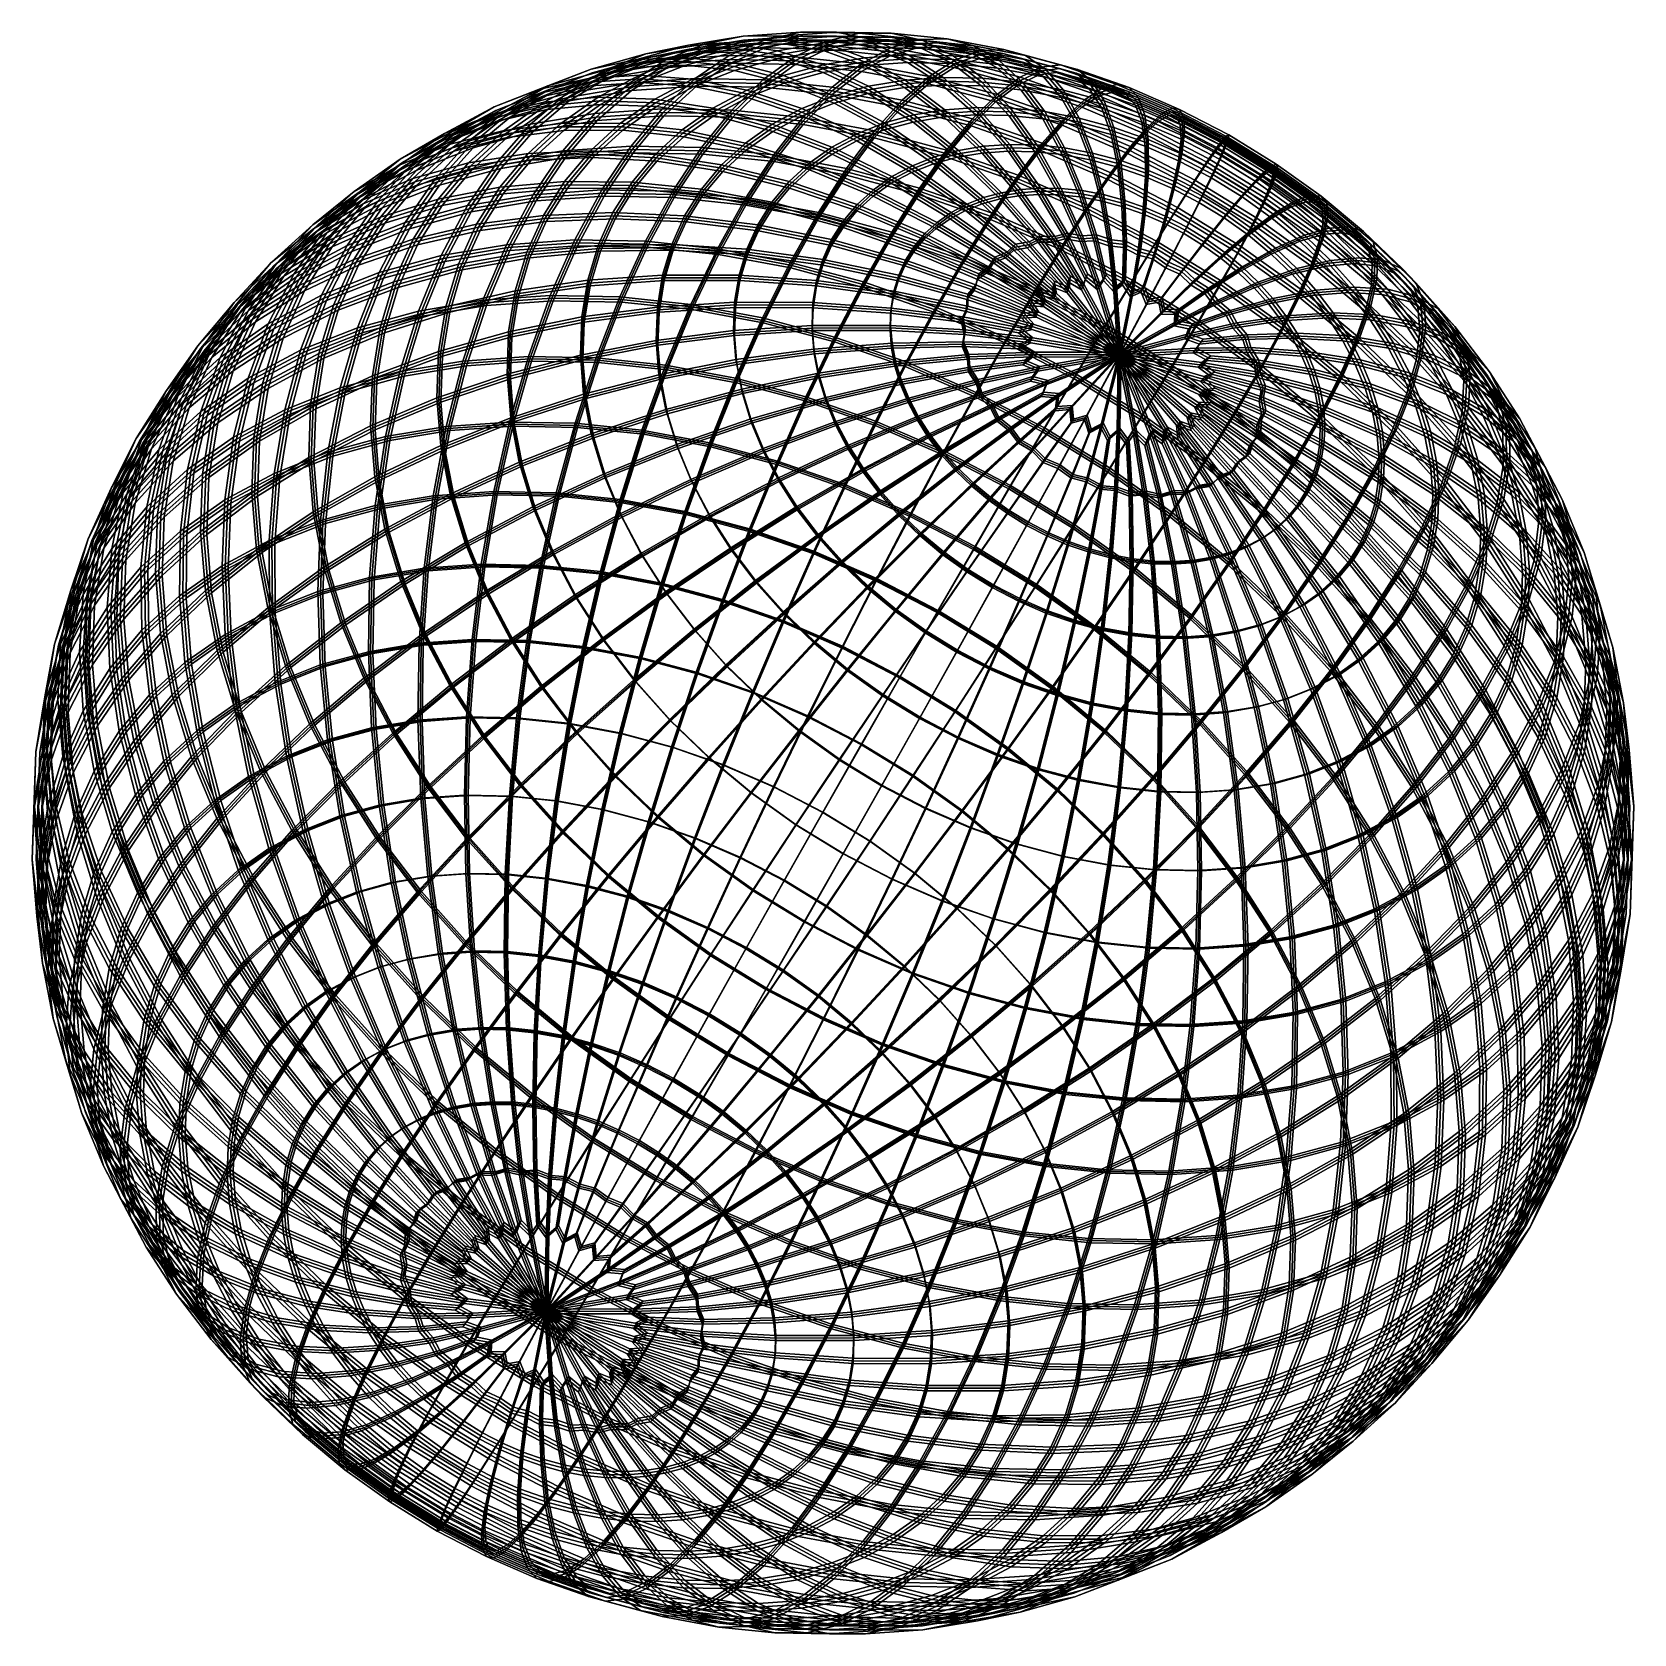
# Model space of a CAD drawing. Extents: x -10 to 10, y -10 to 10.
import ezdxf

# ---------------------------------------------------------------- set-up
doc = ezdxf.new("R2010")
doc.units = 0

msp = doc.modelspace()

# ---------------------------------------------------------------- linework, layer by layer
for points in [[(0.043, 10.007, -0.563), (-0.62, 9.96, -0.93), (-1.121, 9.955, -0.082), (-0.408, 10.005, 0.312)], [(0.043, 10.007, -0.563), (0.494, 9.912, -1.433), (-0.112, 9.87, -1.768), (-0.62, 9.96, -0.93)], [(0.043, 10.007, -0.563), (-0.408, 10.005, 0.312), (0.328, 9.991, 0.665), (0.727, 9.994, -0.235)], [(0.043, 10.007, -0.563), (0.727, 9.994, -0.235), (1.12, 9.9, -1.132), (0.494, 9.912, -1.433)], [(-2.336, 9.733, 0.307), (-1.804, 9.841, -0.515), (-2.45, 9.664, -0.981), (-3.022, 9.545, -0.187)], [(-2.336, 9.733, 0.307), (-2.846, 9.531, 1.126), (-2.087, 9.658, 1.607), (-1.612, 9.854, 0.766)], [(-1.254, 9.854, -1.332), (-1.855, 9.69, -1.765), (-2.45, 9.664, -0.981), (-1.804, 9.841, -0.515)], [(-2.336, 9.733, 0.307), (-1.612, 9.854, 0.766), (-1.121, 9.955, -0.082), (-1.804, 9.841, -0.515)], [(-2.325, 9.684, 0.306), (-1.604, 9.805, 0.762), (-1.116, 9.906, -0.082), (-1.795, 9.792, -0.512)], [(-2.313, 9.636, 0.304), (-1.596, 9.756, 0.758), (-1.11, 9.856, -0.081), (-1.786, 9.743, -0.51)], [(-0.856, 9.907, 1.184), (-1.612, 9.854, 0.766), (-2.087, 9.658, 1.607), (-1.295, 9.713, 2.045)], [(-0.852, 9.858, 1.179), (-1.604, 9.805, 0.762), (-2.077, 9.61, 1.599), (-1.289, 9.665, 2.035)], [(-0.847, 9.808, 1.173), (-1.596, 9.756, 0.758), (-2.067, 9.562, 1.591), (-1.282, 9.617, 2.025)], [(-1.254, 9.854, -1.332), (-0.693, 9.773, -2.136), (-1.242, 9.623, -2.532), (-1.855, 9.69, -1.765)], [(-1.254, 9.854, -1.332), (-1.804, 9.841, -0.515), (-1.121, 9.955, -0.082), (-0.62, 9.96, -0.93)], [(-1.248, 9.805, -1.325), (-1.795, 9.792, -0.512), (-1.116, 9.906, -0.082), (-0.617, 9.911, -0.925)], [(-1.242, 9.757, -1.319), (-1.786, 9.743, -0.51), (-1.11, 9.856, -0.081), (-0.613, 9.861, -0.92)], [(-0.856, 9.907, 1.184), (-0.408, 10.005, 0.312), (-1.121, 9.955, -0.082), (-1.612, 9.854, 0.766)], [(-0.852, 9.858, 1.179), (-0.406, 9.955, 0.311), (-1.116, 9.906, -0.082), (-1.604, 9.805, 0.762)], [(-0.847, 9.808, 1.173), (-0.404, 9.906, 0.309), (-1.11, 9.856, -0.081), (-1.596, 9.756, 0.758)], [(-0.856, 9.907, 1.184), (-1.295, 9.713, 2.045), (-0.478, 9.698, 2.437), (-0.075, 9.892, 1.559)], [(-0.852, 9.858, 1.179), (-1.289, 9.665, 2.035), (-0.475, 9.649, 2.425), (-0.075, 9.843, 1.551)], [(-0.847, 9.808, 1.173), (-1.282, 9.617, 2.025), (-0.473, 9.601, 2.413), (-0.075, 9.794, 1.543)], [(-1.254, 9.854, -1.332), (-0.62, 9.96, -0.93), (-0.112, 9.87, -1.768), (-0.693, 9.773, -2.136)], [(-1.248, 9.805, -1.325), (-0.617, 9.911, -0.925), (-0.111, 9.821, -1.759), (-0.689, 9.724, -2.125)], [(-1.242, 9.757, -1.319), (-0.613, 9.861, -0.92), (-0.111, 9.772, -1.751), (-0.686, 9.676, -2.115)], [(0.043, 9.957, -0.56), (-0.617, 9.911, -0.925), (-1.116, 9.906, -0.082), (-0.406, 9.955, 0.311)], [(0.043, 9.907, -0.557), (-0.613, 9.861, -0.92), (-1.11, 9.856, -0.081), (-0.404, 9.906, 0.309)], [(-0.856, 9.907, 1.184), (-0.075, 9.892, 1.559), (0.328, 9.991, 0.665), (-0.408, 10.005, 0.312)], [(-0.852, 9.858, 1.179), (-0.075, 9.843, 1.551), (0.326, 9.941, 0.662), (-0.406, 9.955, 0.311)], [(-0.847, 9.808, 1.173), (-0.075, 9.794, 1.543), (0.324, 9.892, 0.659), (-0.404, 9.906, 0.309)], [(-0.124, 9.597, -2.92), (-0.693, 9.773, -2.136), (-0.112, 9.87, -1.768), (0.397, 9.684, -2.589)], [(-0.124, 9.549, -2.905), (-0.689, 9.724, -2.125), (-0.111, 9.821, -1.759), (0.395, 9.636, -2.577)], [(0.043, 9.957, -0.56), (0.492, 9.863, -1.425), (-0.111, 9.821, -1.759), (-0.617, 9.911, -0.925)], [(0.043, 9.907, -0.557), (0.489, 9.814, -1.418), (-0.111, 9.772, -1.751), (-0.613, 9.861, -0.92)], [(0.722, 9.808, 1.885), (-0.075, 9.892, 1.559), (-0.478, 9.698, 2.437), (0.358, 9.61, 2.779)], [(0.719, 9.76, 1.876), (-0.075, 9.843, 1.551), (-0.475, 9.649, 2.425), (0.356, 9.562, 2.765)], [(0.043, 9.957, -0.56), (-0.406, 9.955, 0.311), (0.326, 9.941, 0.662), (0.724, 9.944, -0.234)], [(0.043, 9.907, -0.557), (-0.404, 9.906, 0.309), (0.324, 9.892, 0.659), (0.72, 9.894, -0.232)], [(0.94, 9.722, -2.288), (0.397, 9.684, -2.589), (-0.112, 9.87, -1.768), (0.494, 9.912, -1.433)], [(0.936, 9.674, -2.277), (0.395, 9.636, -2.577), (-0.111, 9.821, -1.759), (0.492, 9.863, -1.425)], [(0.931, 9.626, -2.266), (0.393, 9.588, -2.564), (-0.111, 9.772, -1.751), (0.489, 9.814, -1.418)], [(0.722, 9.808, 1.885), (1.079, 9.912, 0.973), (0.328, 9.991, 0.665), (-0.075, 9.892, 1.559)], [(0.719, 9.76, 1.876), (1.074, 9.863, 0.968), (0.326, 9.941, 0.662), (-0.075, 9.843, 1.551)], [(0.715, 9.711, 1.866), (1.069, 9.814, 0.963), (0.324, 9.892, 0.659), (-0.075, 9.794, 1.543)], [(0.043, 9.957, -0.56), (0.724, 9.944, -0.234), (1.114, 9.851, -1.127), (0.492, 9.863, -1.425)], [(0.043, 9.907, -0.557), (0.72, 9.894, -0.232), (1.109, 9.802, -1.121), (0.489, 9.814, -1.418)], [(1.412, 9.822, 0.051), (0.72, 9.894, -0.232), (0.324, 9.892, 0.659), (1.069, 9.814, 0.963)], [(1.419, 9.871, 0.051), (0.724, 9.944, -0.234), (0.326, 9.941, 0.662), (1.074, 9.863, 0.968)], [(1.426, 9.921, 0.051), (0.727, 9.994, -0.235), (0.328, 9.991, 0.665), (1.079, 9.912, 0.973)], [(0.722, 9.808, 1.885), (0.358, 9.61, 2.779), (1.203, 9.453, 3.068), (1.529, 9.658, 2.161)], [(0.931, 9.626, -2.266), (0.489, 9.814, -1.418), (1.109, 9.802, -1.121), (1.487, 9.615, -1.999)], [(0.936, 9.674, -2.277), (0.492, 9.863, -1.425), (1.114, 9.851, -1.127), (1.494, 9.663, -2.009)], [(0.94, 9.722, -2.288), (0.494, 9.912, -1.433), (1.12, 9.9, -1.132), (1.502, 9.711, -2.019)], [(0.715, 9.711, 1.866), (1.514, 9.562, 2.139), (1.822, 9.674, 1.22), (1.069, 9.814, 0.963)], [(0.719, 9.76, 1.876), (1.521, 9.61, 2.15), (1.831, 9.722, 1.226), (1.074, 9.863, 0.968)], [(1.412, 9.822, 0.051), (1.742, 9.736, -0.862), (1.109, 9.802, -1.121), (0.72, 9.894, -0.232)], [(0.722, 9.808, 1.885), (1.529, 9.658, 2.161), (1.84, 9.77, 1.233), (1.079, 9.912, 0.973)], [(1.419, 9.871, 0.051), (1.751, 9.785, -0.866), (1.114, 9.851, -1.127), (0.724, 9.944, -0.234)], [(1.426, 9.921, 0.051), (1.759, 9.834, -0.871), (1.12, 9.9, -1.132), (0.727, 9.994, -0.235)], [(1.412, 9.822, 0.051), (1.069, 9.814, 0.963), (1.822, 9.674, 1.22), (2.112, 9.692, 0.29)], [(1.419, 9.871, 0.051), (1.074, 9.863, 0.968), (1.831, 9.722, 1.226), (2.123, 9.74, 0.291)], [(1.426, 9.921, 0.051), (1.079, 9.912, 0.973), (1.84, 9.77, 1.233), (2.134, 9.789, 0.293)], [(2.065, 9.603, -1.776), (1.494, 9.663, -2.009), (1.114, 9.851, -1.127), (1.751, 9.785, -0.866)], [(2.076, 9.652, -1.784), (1.502, 9.711, -2.019), (1.12, 9.9, -1.132), (1.759, 9.834, -0.871)], [(1.412, 9.822, 0.051), (2.112, 9.692, 0.29), (2.383, 9.616, -0.644), (1.742, 9.736, -0.862)], [(1.419, 9.871, 0.051), (2.123, 9.74, 0.291), (2.394, 9.665, -0.647), (1.751, 9.785, -0.866)], [(1.426, 9.921, 0.051), (2.134, 9.789, 0.293), (2.406, 9.713, -0.65), (1.759, 9.834, -0.871)], [(2.076, 9.652, -1.784), (1.759, 9.834, -0.871), (2.406, 9.713, -0.65), (2.656, 9.543, -1.586)], [(-3.662, 9.293, -0.713), (-3.022, 9.545, -0.187), (-2.45, 9.664, -0.981), (-3.054, 9.427, -1.477)], [(-3.643, 9.247, -0.709), (-3.007, 9.498, -0.186), (-2.438, 9.616, -0.976), (-3.038, 9.38, -1.469)], [(-2.336, 9.733, 0.307), (-3.022, 9.545, -0.187), (-3.564, 9.335, 0.608), (-2.846, 9.531, 1.126)], [(-2.325, 9.684, 0.306), (-3.007, 9.498, -0.186), (-3.546, 9.288, 0.605), (-2.832, 9.484, 1.121)], [(-2.313, 9.636, 0.304), (-2.992, 9.451, -0.185), (-3.529, 9.242, 0.602), (-2.818, 9.436, 1.115)], [(-3.328, 9.237, 1.934), (-2.542, 9.369, 2.432), (-2.087, 9.658, 1.607), (-2.846, 9.531, 1.126)], [(-3.312, 9.191, 1.925), (-2.53, 9.322, 2.42), (-2.077, 9.61, 1.599), (-2.832, 9.484, 1.121)], [(-2.416, 9.469, -2.226), (-3.054, 9.427, -1.477), (-2.45, 9.664, -0.981), (-1.855, 9.69, -1.765)], [(-2.404, 9.422, -2.215), (-3.038, 9.38, -1.469), (-2.438, 9.616, -0.976), (-1.846, 9.642, -1.756)], [(-2.325, 9.684, 0.306), (-1.795, 9.792, -0.512), (-2.438, 9.616, -0.976), (-3.007, 9.498, -0.186)], [(-2.313, 9.636, 0.304), (-1.786, 9.743, -0.51), (-2.426, 9.569, -0.971), (-2.992, 9.451, -0.185)], [(-2.325, 9.684, 0.306), (-2.832, 9.484, 1.121), (-2.077, 9.61, 1.599), (-1.604, 9.805, 0.762)], [(-2.313, 9.636, 0.304), (-2.818, 9.436, 1.115), (-2.067, 9.562, 1.591), (-1.596, 9.756, 0.758)], [(-1.722, 9.426, 2.886), (-1.295, 9.713, 2.045), (-2.087, 9.658, 1.607), (-2.542, 9.369, 2.432)], [(-1.713, 9.379, 2.872), (-1.289, 9.665, 2.035), (-2.077, 9.61, 1.599), (-2.53, 9.322, 2.42)], [(-1.705, 9.332, 2.858), (-1.282, 9.617, 2.025), (-2.067, 9.562, 1.591), (-2.517, 9.276, 2.408)], [(-1.248, 9.805, -1.325), (-1.846, 9.642, -1.756), (-2.438, 9.616, -0.976), (-1.795, 9.792, -0.512)], [(-1.242, 9.757, -1.319), (-1.837, 9.594, -1.748), (-2.426, 9.569, -0.971), (-1.786, 9.743, -0.51)], [(-2.416, 9.469, -2.226), (-1.855, 9.69, -1.765), (-1.242, 9.623, -2.532), (-1.755, 9.42, -2.954)], [(-2.404, 9.422, -2.215), (-1.846, 9.642, -1.756), (-1.236, 9.575, -2.52), (-1.747, 9.374, -2.939)], [(-1.248, 9.805, -1.325), (-0.689, 9.724, -2.125), (-1.236, 9.575, -2.52), (-1.846, 9.642, -1.756)], [(-1.242, 9.757, -1.319), (-0.686, 9.676, -2.115), (-1.23, 9.527, -2.507), (-1.837, 9.594, -1.748)], [(-1.078, 9.281, -3.653), (-1.755, 9.42, -2.954), (-1.242, 9.623, -2.532), (-0.617, 9.462, -3.275)], [(-1.722, 9.426, 2.886), (-0.875, 9.41, 3.292), (-0.478, 9.698, 2.437), (-1.295, 9.713, 2.045)], [(-1.713, 9.379, 2.872), (-0.871, 9.363, 3.276), (-0.475, 9.649, 2.425), (-1.289, 9.665, 2.035)], [(-1.705, 9.332, 2.858), (-0.866, 9.316, 3.26), (-0.473, 9.601, 2.413), (-1.282, 9.617, 2.025)], [(-0.124, 9.597, -2.92), (-0.617, 9.462, -3.275), (-1.242, 9.623, -2.532), (-0.693, 9.773, -2.136)], [(-0.124, 9.549, -2.905), (-0.614, 9.415, -3.259), (-1.236, 9.575, -2.52), (-0.689, 9.724, -2.125)], [(-0.123, 9.502, -2.891), (-0.611, 9.368, -3.243), (-1.23, 9.527, -2.507), (-0.686, 9.676, -2.115)], [(-0.01, 9.319, 3.646), (0.358, 9.61, 2.779), (-0.478, 9.698, 2.437), (-0.875, 9.41, 3.292)], [(-0.01, 9.273, 3.628), (0.356, 9.562, 2.765), (-0.475, 9.649, 2.425), (-0.871, 9.363, 3.276)], [(-0.123, 9.502, -2.891), (-0.686, 9.676, -2.115), (-0.111, 9.772, -1.751), (0.393, 9.588, -2.564)], [(0.715, 9.711, 1.866), (-0.075, 9.794, 1.543), (-0.473, 9.601, 2.413), (0.354, 9.515, 2.752)], [(-0.124, 9.597, -2.92), (0.397, 9.684, -2.589), (0.901, 9.405, -3.386), (0.445, 9.329, -3.675)], [(-0.124, 9.549, -2.905), (0.395, 9.636, -2.577), (0.897, 9.359, -3.369), (0.443, 9.283, -3.657)], [(-0.01, 9.319, 3.646), (0.866, 9.156, 3.945), (1.203, 9.453, 3.068), (0.358, 9.61, 2.779)], [(0.715, 9.711, 1.866), (0.354, 9.515, 2.752), (1.191, 9.359, 3.037), (1.514, 9.562, 2.139)], [(0.719, 9.76, 1.876), (0.356, 9.562, 2.765), (1.197, 9.406, 3.052), (1.521, 9.61, 2.15)], [(0.931, 9.626, -2.266), (1.364, 9.345, -3.091), (0.892, 9.312, -3.352), (0.393, 9.588, -2.564)], [(0.936, 9.674, -2.277), (1.371, 9.392, -3.107), (0.897, 9.359, -3.369), (0.395, 9.636, -2.577)], [(0.94, 9.722, -2.288), (1.378, 9.439, -3.122), (0.901, 9.405, -3.386), (0.397, 9.684, -2.589)], [(0.931, 9.626, -2.266), (1.487, 9.615, -1.999), (1.851, 9.336, -2.858), (1.364, 9.345, -3.091)], [(0.936, 9.674, -2.277), (1.494, 9.663, -2.009), (1.86, 9.382, -2.872), (1.371, 9.392, -3.107)], [(0.94, 9.722, -2.288), (1.502, 9.711, -2.019), (1.869, 9.429, -2.887), (1.378, 9.439, -3.122)], [(2.055, 9.556, -1.767), (1.487, 9.615, -1.999), (1.109, 9.802, -1.121), (1.742, 9.736, -0.862)], [(2.326, 9.395, 2.37), (1.521, 9.61, 2.15), (1.197, 9.406, 3.052), (2.04, 9.18, 3.283)], [(2.337, 9.441, 2.382), (1.529, 9.658, 2.161), (1.203, 9.453, 3.068), (2.05, 9.226, 3.3)], [(2.055, 9.556, -1.767), (2.348, 9.284, -2.654), (1.851, 9.336, -2.858), (1.487, 9.615, -1.999)], [(2.065, 9.603, -1.776), (2.36, 9.33, -2.668), (1.86, 9.382, -2.872), (1.494, 9.663, -2.009)], [(2.076, 9.652, -1.784), (2.372, 9.377, -2.681), (1.869, 9.429, -2.887), (1.502, 9.711, -2.019)], [(2.314, 9.348, 2.359), (2.577, 9.471, 1.427), (1.822, 9.674, 1.22), (1.514, 9.562, 2.139)], [(2.326, 9.395, 2.37), (2.589, 9.519, 1.434), (1.831, 9.722, 1.226), (1.521, 9.61, 2.15)], [(2.337, 9.441, 2.382), (2.602, 9.566, 1.442), (1.84, 9.77, 1.233), (1.529, 9.658, 2.161)], [(2.055, 9.556, -1.767), (1.742, 9.736, -0.862), (2.383, 9.616, -0.644), (2.63, 9.449, -1.571)], [(2.065, 9.603, -1.776), (1.751, 9.785, -0.866), (2.394, 9.665, -0.647), (2.643, 9.496, -1.578)], [(2.814, 9.504, 0.482), (2.112, 9.692, 0.29), (1.822, 9.674, 1.22), (2.577, 9.471, 1.427)], [(2.828, 9.551, 0.485), (2.123, 9.74, 0.291), (1.831, 9.722, 1.226), (2.589, 9.519, 1.434)], [(2.842, 9.599, 0.487), (2.134, 9.789, 0.293), (1.84, 9.77, 1.233), (2.602, 9.566, 1.442)], [(2.076, 9.652, -1.784), (2.656, 9.543, -1.586), (2.88, 9.282, -2.508), (2.372, 9.377, -2.681)], [(2.814, 9.504, 0.482), (3.024, 9.445, -0.468), (2.383, 9.616, -0.644), (2.112, 9.692, 0.29)], [(2.828, 9.551, 0.485), (3.039, 9.492, -0.47), (2.394, 9.665, -0.647), (2.123, 9.74, 0.291)], [(2.842, 9.599, 0.487), (3.055, 9.539, -0.472), (2.406, 9.713, -0.65), (2.134, 9.789, 0.293)], [(3.205, 9.294, -1.413), (2.63, 9.449, -1.571), (2.383, 9.616, -0.644), (3.024, 9.445, -0.468)], [(3.221, 9.341, -1.42), (2.643, 9.496, -1.578), (2.394, 9.665, -0.647), (3.039, 9.492, -0.47)], [(3.238, 9.388, -1.427), (2.656, 9.543, -1.586), (2.406, 9.713, -0.65), (3.055, 9.539, -0.472)], [(-3.662, 9.293, -0.713), (-3.054, 9.427, -1.477), (-3.609, 9.13, -1.997), (-4.25, 8.979, -1.265)], [(-3.662, 9.293, -0.713), (-4.234, 9.071, 0.057), (-3.564, 9.335, 0.608), (-3.022, 9.545, -0.187)], [(-3.643, 9.247, -0.709), (-4.213, 9.025, 0.057), (-3.546, 9.288, 0.605), (-3.007, 9.498, -0.186)], [(-3.625, 9.201, -0.706), (-4.192, 8.981, 0.057), (-3.529, 9.242, 0.602), (-2.992, 9.451, -0.185)], [(-3.328, 9.237, 1.934), (-2.846, 9.531, 1.126), (-3.564, 9.335, 0.608), (-4.072, 9.034, 1.398)], [(-3.312, 9.191, 1.925), (-2.832, 9.484, 1.121), (-3.546, 9.288, 0.605), (-4.052, 8.989, 1.391)], [(-3.295, 9.146, 1.915), (-2.818, 9.436, 1.115), (-3.529, 9.242, 0.602), (-4.032, 8.944, 1.384)], [(-3.625, 9.201, -0.706), (-2.992, 9.451, -0.185), (-2.426, 9.569, -0.971), (-3.023, 9.333, -1.462)], [(-2.416, 9.469, -2.226), (-2.932, 9.193, -2.709), (-3.609, 9.13, -1.997), (-3.054, 9.427, -1.477)], [(-2.404, 9.422, -2.215), (-2.917, 9.148, -2.696), (-3.591, 9.085, -1.987), (-3.038, 9.38, -1.469)], [(-3.295, 9.146, 1.915), (-2.517, 9.276, 2.408), (-2.067, 9.562, 1.591), (-2.818, 9.436, 1.115)], [(-2.392, 9.375, -2.204), (-3.023, 9.333, -1.462), (-2.426, 9.569, -0.971), (-1.837, 9.594, -1.748)], [(-1.722, 9.426, 2.886), (-2.542, 9.369, 2.432), (-2.973, 8.989, 3.234), (-2.132, 9.048, 3.699)], [(-2.416, 9.469, -2.226), (-1.755, 9.42, -2.954), (-2.227, 9.168, -3.396), (-2.932, 9.193, -2.709)], [(-2.404, 9.422, -2.215), (-1.747, 9.374, -2.939), (-2.216, 9.123, -3.379), (-2.917, 9.148, -2.696)], [(-2.392, 9.375, -2.204), (-1.837, 9.594, -1.748), (-1.23, 9.527, -2.507), (-1.738, 9.327, -2.925)], [(-1.078, 9.281, -3.653), (-1.501, 9.055, -4.05), (-2.227, 9.168, -3.396), (-1.755, 9.42, -2.954)], [(-1.722, 9.426, 2.886), (-2.132, 9.048, 3.699), (-1.264, 9.032, 4.116), (-0.875, 9.41, 3.292)], [(-1.072, 9.235, -3.635), (-1.747, 9.374, -2.939), (-1.236, 9.575, -2.52), (-0.614, 9.415, -3.259)], [(-1.067, 9.189, -3.617), (-1.738, 9.327, -2.925), (-1.23, 9.527, -2.507), (-0.611, 9.368, -3.243)], [(-0.01, 9.319, 3.646), (-0.875, 9.41, 3.292), (-1.264, 9.032, 4.116), (-0.377, 8.939, 4.479)], [(-1.078, 9.281, -3.653), (-0.617, 9.462, -3.275), (0.013, 9.211, -3.987), (-0.39, 9.052, -4.318)], [(-1.072, 9.235, -3.635), (-0.614, 9.415, -3.259), (0.013, 9.165, -3.967), (-0.388, 9.007, -4.296)], [(-0.01, 9.227, 3.61), (0.354, 9.515, 2.752), (-0.473, 9.601, 2.413), (-0.866, 9.316, 3.26)], [(-0.124, 9.597, -2.92), (0.445, 9.329, -3.675), (0.013, 9.211, -3.987), (-0.617, 9.462, -3.275)], [(-0.124, 9.549, -2.905), (0.443, 9.283, -3.657), (0.013, 9.165, -3.967), (-0.614, 9.415, -3.259)], [(-0.123, 9.502, -2.891), (0.441, 9.237, -3.639), (0.013, 9.12, -3.947), (-0.611, 9.368, -3.243)], [(-0.123, 9.502, -2.891), (0.393, 9.588, -2.564), (0.892, 9.312, -3.352), (0.441, 9.237, -3.639)], [(-0.01, 9.273, 3.628), (0.861, 9.11, 3.926), (1.197, 9.406, 3.052), (0.356, 9.562, 2.765)], [(-0.01, 9.227, 3.61), (0.857, 9.065, 3.906), (1.191, 9.359, 3.037), (0.354, 9.515, 2.752)], [(1.743, 8.921, 4.186), (2.05, 9.226, 3.3), (1.203, 9.453, 3.068), (0.866, 9.156, 3.945)], [(1.802, 9.064, -3.926), (1.398, 9.036, -4.15), (0.901, 9.405, -3.386), (1.378, 9.439, -3.122)], [(2.314, 9.348, 2.359), (1.514, 9.562, 2.139), (1.191, 9.359, 3.037), (2.03, 9.134, 3.267)], [(1.802, 9.064, -3.926), (1.378, 9.439, -3.122), (1.869, 9.429, -2.887), (2.219, 9.056, -3.726)], [(2.645, 9.012, -3.552), (2.219, 9.056, -3.726), (1.869, 9.429, -2.887), (2.372, 9.377, -2.681)], [(2.337, 9.441, 2.382), (2.05, 9.226, 3.3), (2.891, 8.932, 3.474), (3.14, 9.161, 2.548)], [(2.055, 9.556, -1.767), (2.63, 9.449, -1.571), (2.852, 9.19, -2.483), (2.348, 9.284, -2.654)], [(2.065, 9.603, -1.776), (2.643, 9.496, -1.578), (2.866, 9.236, -2.495), (2.36, 9.33, -2.668)], [(2.314, 9.348, 2.359), (3.109, 9.07, 2.523), (3.325, 9.21, 1.582), (2.577, 9.471, 1.427)], [(2.326, 9.395, 2.37), (3.124, 9.116, 2.535), (3.342, 9.256, 1.59), (2.589, 9.519, 1.434)], [(2.337, 9.441, 2.382), (3.14, 9.161, 2.548), (3.359, 9.302, 1.598), (2.602, 9.566, 1.442)], [(2.814, 9.504, 0.482), (2.577, 9.471, 1.427), (3.325, 9.21, 1.582), (3.51, 9.261, 0.626)], [(2.828, 9.551, 0.485), (2.589, 9.519, 1.434), (3.342, 9.256, 1.59), (3.528, 9.307, 0.629)], [(2.842, 9.599, 0.487), (2.602, 9.566, 1.442), (3.359, 9.302, 1.598), (3.545, 9.353, 0.632)], [(3.205, 9.294, -1.413), (3.356, 9.055, -2.344), (2.852, 9.19, -2.483), (2.63, 9.449, -1.571)], [(3.221, 9.341, -1.42), (3.373, 9.1, -2.356), (2.866, 9.236, -2.495), (2.643, 9.496, -1.578)], [(3.238, 9.388, -1.427), (3.389, 9.146, -2.368), (2.88, 9.282, -2.508), (2.656, 9.543, -1.586)], [(2.814, 9.504, 0.482), (3.51, 9.261, 0.626), (3.661, 9.222, -0.336), (3.024, 9.445, -0.468)], [(2.828, 9.551, 0.485), (3.528, 9.307, 0.629), (3.679, 9.268, -0.338), (3.039, 9.492, -0.47)], [(2.842, 9.599, 0.487), (3.545, 9.353, 0.632), (3.698, 9.315, -0.339), (3.055, 9.539, -0.472)], [(3.205, 9.294, -1.413), (3.024, 9.445, -0.468), (3.661, 9.222, -0.336), (3.777, 9.095, -1.295)], [(3.221, 9.341, -1.42), (3.039, 9.492, -0.47), (3.679, 9.268, -0.338), (3.796, 9.14, -1.301)], [(3.238, 9.388, -1.427), (3.055, 9.539, -0.472), (3.698, 9.315, -0.339), (3.815, 9.186, -1.308)], [(-3.662, 9.293, -0.713), (-4.25, 8.979, -1.265), (-4.851, 8.741, -0.52), (-4.234, 9.071, 0.057)], [(-3.643, 9.247, -0.709), (-4.229, 8.934, -1.258), (-4.827, 8.698, -0.518), (-4.213, 9.025, 0.057)], [(-4.766, 8.76, 0.827), (-4.072, 9.034, 1.398), (-3.564, 9.335, 0.608), (-4.234, 9.071, 0.057)], [(-4.743, 8.717, 0.823), (-4.052, 8.989, 1.391), (-3.546, 9.288, 0.605), (-4.213, 9.025, 0.057)], [(-4.719, 8.673, 0.819), (-4.032, 8.944, 1.384), (-3.529, 9.242, 0.602), (-4.192, 8.981, 0.057)], [(-3.328, 9.237, 1.934), (-4.072, 9.034, 1.398), (-4.541, 8.646, 2.174), (-3.778, 8.855, 2.724)], [(-3.643, 9.247, -0.709), (-3.038, 9.38, -1.469), (-3.591, 9.085, -1.987), (-4.229, 8.934, -1.258)], [(-3.625, 9.201, -0.706), (-3.023, 9.333, -1.462), (-3.573, 9.04, -1.977), (-4.208, 8.89, -1.252)], [(-3.328, 9.237, 1.934), (-3.778, 8.855, 2.724), (-2.973, 8.989, 3.234), (-2.542, 9.369, 2.432)], [(-3.312, 9.191, 1.925), (-3.76, 8.811, 2.71), (-2.958, 8.945, 3.218), (-2.53, 9.322, 2.42)], [(-3.295, 9.146, 1.915), (-3.741, 8.767, 2.697), (-2.944, 8.9, 3.202), (-2.517, 9.276, 2.408)], [(-2.392, 9.375, -2.204), (-2.903, 9.102, -2.683), (-3.573, 9.04, -1.977), (-3.023, 9.333, -1.462)], [(-1.713, 9.379, 2.872), (-2.53, 9.322, 2.42), (-2.958, 8.945, 3.218), (-2.122, 9.003, 3.681)], [(-1.705, 9.332, 2.858), (-2.517, 9.276, 2.408), (-2.944, 8.9, 3.202), (-2.111, 8.958, 3.663)], [(-2.392, 9.375, -2.204), (-1.738, 9.327, -2.925), (-2.205, 9.077, -3.362), (-2.903, 9.102, -2.683)], [(-1.072, 9.235, -3.635), (-1.494, 9.01, -4.03), (-2.216, 9.123, -3.379), (-1.747, 9.374, -2.939)], [(-1.067, 9.189, -3.617), (-1.486, 8.965, -4.01), (-2.205, 9.077, -3.362), (-1.738, 9.327, -2.925)], [(-1.713, 9.379, 2.872), (-2.122, 9.003, 3.681), (-1.258, 8.987, 4.095), (-0.871, 9.363, 3.276)], [(-1.705, 9.332, 2.858), (-2.111, 8.958, 3.663), (-1.252, 8.942, 4.075), (-0.866, 9.316, 3.26)], [(-1.078, 9.281, -3.653), (-0.39, 9.052, -4.318), (-0.761, 8.854, -4.665), (-1.501, 9.055, -4.05)], [(-1.072, 9.235, -3.635), (-0.388, 9.007, -4.296), (-0.757, 8.81, -4.642), (-1.494, 9.01, -4.03)], [(-0.01, 9.273, 3.628), (-0.871, 9.363, 3.276), (-1.258, 8.987, 4.095), (-0.375, 8.894, 4.456)], [(-0.01, 9.227, 3.61), (-0.866, 9.316, 3.26), (-1.252, 8.942, 4.075), (-0.374, 8.85, 4.434)], [(-1.067, 9.189, -3.617), (-0.611, 9.368, -3.243), (0.013, 9.12, -3.947), (-0.386, 8.962, -4.275)], [(0.302, 8.736, -4.94), (-0.39, 9.052, -4.318), (0.013, 9.211, -3.987), (0.644, 8.871, -4.659)], [(-0.01, 9.319, 3.646), (-0.377, 8.939, 4.479), (0.52, 8.772, 4.785), (0.866, 9.156, 3.945)], [(-0.01, 9.273, 3.628), (-0.375, 8.894, 4.456), (0.517, 8.728, 4.761), (0.861, 9.11, 3.926)], [(-0.01, 9.227, 3.61), (-0.374, 8.85, 4.434), (0.515, 8.684, 4.737), (0.857, 9.065, 3.906)], [(1.01, 8.971, -4.395), (0.644, 8.871, -4.659), (0.013, 9.211, -3.987), (0.445, 9.329, -3.675)], [(1.005, 8.927, -4.373), (0.641, 8.827, -4.636), (0.013, 9.165, -3.967), (0.443, 9.283, -3.657)], [(1, 8.882, -4.351), (0.638, 8.783, -4.613), (0.013, 9.12, -3.947), (0.441, 9.237, -3.639)], [(1, 8.882, -4.351), (0.441, 9.237, -3.639), (0.892, 9.312, -3.352), (1.384, 8.946, -4.109)], [(1.005, 8.927, -4.373), (0.443, 9.283, -3.657), (0.897, 9.359, -3.369), (1.391, 8.991, -4.129)], [(1.01, 8.971, -4.395), (0.445, 9.329, -3.675), (0.901, 9.405, -3.386), (1.398, 9.036, -4.15)], [(1.726, 8.833, 4.144), (2.03, 9.134, 3.267), (1.191, 9.359, 3.037), (0.857, 9.065, 3.906)], [(1.734, 8.877, 4.165), (2.04, 9.18, 3.283), (1.197, 9.406, 3.052), (0.861, 9.11, 3.926)], [(1.784, 8.974, -3.887), (1.384, 8.946, -4.109), (0.892, 9.312, -3.352), (1.364, 9.345, -3.091)], [(1.793, 9.019, -3.907), (1.391, 8.991, -4.129), (0.897, 9.359, -3.369), (1.371, 9.392, -3.107)], [(1.784, 8.974, -3.887), (1.364, 9.345, -3.091), (1.851, 9.336, -2.858), (2.197, 8.966, -3.689)], [(1.793, 9.019, -3.907), (1.371, 9.392, -3.107), (1.86, 9.382, -2.872), (2.208, 9.011, -3.708)], [(1.743, 8.921, 4.186), (2.613, 8.617, 4.366), (2.891, 8.932, 3.474), (2.05, 9.226, 3.3)], [(2.619, 8.922, -3.516), (2.197, 8.966, -3.689), (1.851, 9.336, -2.858), (2.348, 9.284, -2.654)], [(2.632, 8.967, -3.534), (2.208, 9.011, -3.708), (1.86, 9.382, -2.872), (2.36, 9.33, -2.668)], [(2.314, 9.348, 2.359), (2.03, 9.134, 3.267), (2.862, 8.844, 3.439), (3.109, 9.07, 2.523)], [(2.326, 9.395, 2.37), (2.04, 9.18, 3.283), (2.876, 8.888, 3.456), (3.124, 9.116, 2.535)], [(2.619, 8.922, -3.516), (2.348, 9.284, -2.654), (2.852, 9.19, -2.483), (3.046, 8.842, -3.371)], [(2.632, 8.967, -3.534), (2.36, 9.33, -2.668), (2.866, 9.236, -2.495), (3.061, 8.887, -3.388)], [(2.645, 9.012, -3.552), (2.372, 9.377, -2.681), (2.88, 9.282, -2.508), (3.076, 8.931, -3.404)], [(3.491, 8.772, -3.27), (3.061, 8.887, -3.388), (2.866, 9.236, -2.495), (3.373, 9.1, -2.356)], [(3.509, 8.815, -3.286), (3.076, 8.931, -3.404), (2.88, 9.282, -2.508), (3.389, 9.146, -2.368)], [(3.889, 8.733, 2.63), (4.061, 8.891, 1.683), (3.325, 9.21, 1.582), (3.109, 9.07, 2.523)], [(3.908, 8.776, 2.643), (4.081, 8.936, 1.692), (3.342, 9.256, 1.59), (3.124, 9.116, 2.535)], [(3.928, 8.82, 2.657), (4.102, 8.981, 1.7), (3.359, 9.302, 1.598), (3.14, 9.161, 2.548)], [(3.205, 9.294, -1.413), (3.777, 9.095, -1.295), (3.856, 8.88, -2.241), (3.356, 9.055, -2.344)], [(3.221, 9.341, -1.42), (3.796, 9.14, -1.301), (3.875, 8.925, -2.252), (3.373, 9.1, -2.356)], [(3.238, 9.388, -1.427), (3.815, 9.186, -1.308), (3.895, 8.969, -2.263), (3.389, 9.146, -2.368)], [(4.194, 8.964, 0.72), (3.51, 9.261, 0.626), (3.325, 9.21, 1.582), (4.061, 8.891, 1.683)], [(4.215, 9.009, 0.724), (3.528, 9.307, 0.629), (3.342, 9.256, 1.59), (4.081, 8.936, 1.692)], [(4.236, 9.054, 0.727), (3.545, 9.353, 0.632), (3.359, 9.302, 1.598), (4.102, 8.981, 1.7)], [(4.194, 8.964, 0.72), (4.287, 8.951, -0.25), (3.661, 9.222, -0.336), (3.51, 9.261, 0.626)], [(4.215, 9.009, 0.724), (4.308, 8.996, -0.251), (3.679, 9.268, -0.338), (3.528, 9.307, 0.629)], [(4.236, 9.054, 0.727), (4.33, 9.041, -0.252), (3.698, 9.315, -0.339), (3.545, 9.353, 0.632)], [(4.338, 8.852, -1.217), (3.777, 9.095, -1.295), (3.661, 9.222, -0.336), (4.287, 8.951, -0.25)], [(4.36, 8.896, -1.223), (3.796, 9.14, -1.301), (3.679, 9.268, -0.338), (4.308, 8.996, -0.251)], [(4.382, 8.941, -1.23), (3.815, 9.186, -1.308), (3.698, 9.315, -0.339), (4.33, 9.041, -0.252)], [(-4.766, 8.76, 0.827), (-4.234, 9.071, 0.057), (-4.851, 8.741, -0.52), (-5.405, 8.419, 0.229)], [(-4.743, 8.717, 0.823), (-4.213, 9.025, 0.057), (-4.827, 8.698, -0.518), (-5.378, 8.377, 0.228)], [(-4.766, 8.76, 0.827), (-5.253, 8.366, 1.589), (-4.541, 8.646, 2.174), (-4.072, 9.034, 1.398)], [(-3.625, 9.201, -0.706), (-4.208, 8.89, -1.252), (-4.803, 8.654, -0.515), (-4.192, 8.981, 0.057)], [(-4.781, 8.605, -1.837), (-4.25, 8.979, -1.265), (-3.609, 9.13, -1.997), (-4.109, 8.778, -2.536)], [(-4.758, 8.562, -1.828), (-4.229, 8.934, -1.258), (-3.591, 9.085, -1.987), (-4.089, 8.734, -2.524)], [(-4.734, 8.519, -1.819), (-4.208, 8.89, -1.252), (-3.573, 9.04, -1.977), (-4.069, 8.691, -2.511)], [(-3.312, 9.191, 1.925), (-4.052, 8.989, 1.391), (-4.518, 8.603, 2.163), (-3.76, 8.811, 2.71)], [(-3.295, 9.146, 1.915), (-4.032, 8.944, 1.384), (-4.496, 8.561, 2.152), (-3.741, 8.767, 2.697)], [(-3.398, 8.866, -3.211), (-4.109, 8.778, -2.536), (-3.609, 9.13, -1.997), (-2.932, 9.193, -2.709)], [(-3.381, 8.822, -3.195), (-4.089, 8.734, -2.524), (-3.591, 9.085, -1.987), (-2.917, 9.148, -2.696)], [(-3.364, 8.778, -3.179), (-4.069, 8.691, -2.511), (-3.573, 9.04, -1.977), (-2.903, 9.102, -2.683)], [(-3.398, 8.866, -3.211), (-2.932, 9.193, -2.709), (-2.227, 9.168, -3.396), (-2.653, 8.869, -3.855)], [(-3.381, 8.822, -3.195), (-2.917, 9.148, -2.696), (-2.216, 9.123, -3.379), (-2.64, 8.824, -3.836)], [(-2.522, 8.583, 4.477), (-2.132, 9.048, 3.699), (-2.973, 8.989, 3.234), (-3.375, 8.523, 4.005)], [(-3.364, 8.778, -3.179), (-2.903, 9.102, -2.683), (-2.205, 9.077, -3.362), (-2.627, 8.781, -3.817)], [(-1.883, 8.786, -4.462), (-2.653, 8.869, -3.855), (-2.227, 9.168, -3.396), (-1.501, 9.055, -4.05)], [(-1.874, 8.742, -4.44), (-2.64, 8.824, -3.836), (-2.216, 9.123, -3.379), (-1.494, 9.01, -4.03)], [(-1.865, 8.699, -4.418), (-2.627, 8.781, -3.817), (-2.205, 9.077, -3.362), (-1.486, 8.965, -4.01)], [(-2.522, 8.583, 4.477), (-1.641, 8.566, 4.899), (-1.264, 9.032, 4.116), (-2.132, 9.048, 3.699)], [(-1.883, 8.786, -4.462), (-1.501, 9.055, -4.05), (-0.761, 8.854, -4.665), (-1.095, 8.619, -5.026)], [(-1.874, 8.742, -4.44), (-1.494, 9.01, -4.03), (-0.757, 8.81, -4.642), (-1.09, 8.576, -5.001)], [(-0.741, 8.472, 5.268), (-0.377, 8.939, 4.479), (-1.264, 9.032, 4.116), (-1.641, 8.566, 4.899)], [(-1.067, 9.189, -3.617), (-0.386, 8.962, -4.275), (-0.753, 8.766, -4.619), (-1.486, 8.965, -4.01)], [(0.302, 8.736, -4.94), (-0.013, 8.568, -5.235), (-0.761, 8.854, -4.665), (-0.39, 9.052, -4.318)], [(0.3, 8.693, -4.916), (-0.013, 8.525, -5.209), (-0.757, 8.81, -4.642), (-0.388, 9.007, -4.296)], [(0.3, 8.693, -4.916), (-0.388, 9.007, -4.296), (0.013, 9.165, -3.967), (0.641, 8.827, -4.636)], [(0.299, 8.649, -4.891), (-0.386, 8.962, -4.275), (0.013, 9.12, -3.947), (0.638, 8.783, -4.613)], [(1.726, 8.833, 4.144), (0.857, 9.065, 3.906), (0.515, 8.684, 4.737), (1.405, 8.446, 4.982)], [(1.734, 8.877, 4.165), (0.861, 9.11, 3.926), (0.517, 8.728, 4.761), (1.412, 8.488, 5.006)], [(1.743, 8.921, 4.186), (0.866, 9.156, 3.945), (0.52, 8.772, 4.785), (1.419, 8.531, 5.031)], [(1.01, 8.971, -4.395), (1.398, 9.036, -4.15), (1.88, 8.579, -4.874), (1.566, 8.527, -5.073)], [(1.793, 9.019, -3.907), (2.197, 8.56, -4.669), (1.871, 8.537, -4.85), (1.391, 8.991, -4.129)], [(1.802, 9.064, -3.926), (2.208, 8.602, -4.692), (1.88, 8.579, -4.874), (1.398, 9.036, -4.15)], [(1.726, 8.833, 4.144), (2.588, 8.532, 4.323), (2.862, 8.844, 3.439), (2.03, 9.134, 3.267)], [(1.734, 8.877, 4.165), (2.6, 8.574, 4.344), (2.876, 8.888, 3.456), (2.04, 9.18, 3.283)], [(1.793, 9.019, -3.907), (2.208, 9.011, -3.708), (2.534, 8.553, -4.507), (2.197, 8.56, -4.669)], [(1.802, 9.064, -3.926), (2.219, 9.056, -3.726), (2.547, 8.596, -4.53), (2.208, 8.602, -4.692)], [(2.632, 8.967, -3.534), (2.879, 8.517, -4.366), (2.534, 8.553, -4.507), (2.208, 9.011, -3.708)], [(2.645, 9.012, -3.552), (2.893, 8.56, -4.388), (2.547, 8.596, -4.53), (2.219, 9.056, -3.726)], [(2.645, 9.012, -3.552), (3.076, 8.931, -3.404), (3.243, 8.494, -4.269), (2.893, 8.56, -4.388)], [(3.474, 8.728, -3.253), (3.046, 8.842, -3.371), (2.852, 9.19, -2.483), (3.356, 9.055, -2.344)], [(3.889, 8.733, 2.63), (3.109, 9.07, 2.523), (2.862, 8.844, 3.439), (3.679, 8.49, 3.552)], [(3.908, 8.776, 2.643), (3.124, 9.116, 2.535), (2.876, 8.888, 3.456), (3.698, 8.532, 3.57)], [(3.928, 8.82, 2.657), (3.14, 9.161, 2.548), (2.891, 8.932, 3.474), (3.716, 8.575, 3.587)], [(3.474, 8.728, -3.253), (3.356, 9.055, -2.344), (3.856, 8.88, -2.241), (3.898, 8.58, -3.166)], [(3.491, 8.772, -3.27), (3.373, 9.1, -2.356), (3.875, 8.925, -2.252), (3.918, 8.623, -3.181)], [(3.509, 8.815, -3.286), (3.389, 9.146, -2.368), (3.895, 8.969, -2.263), (3.937, 8.666, -3.197)], [(4.338, 8.852, -1.217), (4.348, 8.667, -2.173), (3.856, 8.88, -2.241), (3.777, 9.095, -1.295)], [(4.36, 8.896, -1.223), (4.369, 8.711, -2.184), (3.875, 8.925, -2.252), (3.796, 9.14, -1.301)], [(4.382, 8.941, -1.23), (4.391, 8.754, -2.195), (3.895, 8.969, -2.263), (3.815, 9.186, -1.308)], [(4.215, 9.009, 0.724), (4.081, 8.936, 1.692), (4.801, 8.562, 1.739), (4.884, 8.661, 0.768)], [(4.236, 9.054, 0.727), (4.102, 8.981, 1.7), (4.825, 8.604, 1.748), (4.908, 8.705, 0.771)], [(4.215, 9.009, 0.724), (4.884, 8.661, 0.768), (4.92, 8.678, -0.211), (4.308, 8.996, -0.251)], [(4.236, 9.054, 0.727), (4.908, 8.705, 0.771), (4.945, 8.721, -0.212), (4.33, 9.041, -0.252)], [(4.382, 8.941, -1.23), (4.33, 9.041, -0.252), (4.945, 8.721, -0.212), (4.933, 8.654, -1.193)], [(-4.781, 8.605, -1.837), (-5.408, 8.349, -1.12), (-4.851, 8.741, -0.52), (-4.25, 8.979, -1.265)], [(-4.758, 8.562, -1.828), (-5.381, 8.308, -1.114), (-4.827, 8.698, -0.518), (-4.229, 8.934, -1.258)], [(-4.734, 8.519, -1.819), (-5.354, 8.267, -1.109), (-4.803, 8.654, -0.515), (-4.208, 8.89, -1.252)], [(-4.719, 8.673, 0.819), (-4.192, 8.981, 0.057), (-4.803, 8.654, -0.515), (-5.351, 8.336, 0.227)], [(-4.743, 8.717, 0.823), (-5.226, 8.324, 1.581), (-4.518, 8.603, 2.163), (-4.052, 8.989, 1.391)], [(-4.719, 8.673, 0.819), (-5.2, 8.283, 1.574), (-4.496, 8.561, 2.152), (-4.032, 8.944, 1.384)], [(-4.192, 8.387, 3.487), (-3.778, 8.855, 2.724), (-4.541, 8.646, 2.174), (-4.966, 8.175, 2.929)], [(-4.171, 8.345, 3.47), (-3.76, 8.811, 2.71), (-4.518, 8.603, 2.163), (-4.941, 8.135, 2.915)], [(-3.398, 8.866, -3.211), (-3.809, 8.489, -3.726), (-4.552, 8.373, -3.09), (-4.109, 8.778, -2.536)], [(-3.381, 8.822, -3.195), (-3.79, 8.447, -3.707), (-4.529, 8.331, -3.075), (-4.089, 8.734, -2.524)], [(-4.192, 8.387, 3.487), (-3.375, 8.523, 4.005), (-2.973, 8.989, 3.234), (-3.778, 8.855, 2.724)], [(-4.171, 8.345, 3.47), (-3.358, 8.481, 3.985), (-2.958, 8.945, 3.218), (-3.76, 8.811, 2.71)], [(-4.151, 8.304, 3.453), (-3.342, 8.439, 3.965), (-2.944, 8.9, 3.202), (-3.741, 8.767, 2.697)], [(-3.398, 8.866, -3.211), (-2.653, 8.869, -3.855), (-3.029, 8.524, -4.326), (-3.809, 8.489, -3.726)], [(-3.381, 8.822, -3.195), (-2.64, 8.824, -3.836), (-3.014, 8.482, -4.305), (-3.79, 8.447, -3.707)], [(-2.509, 8.54, 4.455), (-2.122, 9.003, 3.681), (-2.958, 8.945, 3.218), (-3.358, 8.481, 3.985)], [(-2.497, 8.498, 4.433), (-2.111, 8.958, 3.663), (-2.944, 8.9, 3.202), (-3.342, 8.439, 3.965)], [(-1.883, 8.786, -4.462), (-2.221, 8.477, -4.884), (-3.029, 8.524, -4.326), (-2.653, 8.869, -3.855)], [(-1.874, 8.742, -4.44), (-2.21, 8.435, -4.86), (-3.014, 8.482, -4.305), (-2.64, 8.824, -3.836)], [(-2.509, 8.54, 4.455), (-1.633, 8.523, 4.875), (-1.258, 8.987, 4.095), (-2.122, 9.003, 3.681)], [(-2.497, 8.498, 4.433), (-1.625, 8.481, 4.851), (-1.252, 8.942, 4.075), (-2.111, 8.958, 3.663)], [(-1.865, 8.699, -4.418), (-1.486, 8.965, -4.01), (-0.753, 8.766, -4.619), (-1.084, 8.533, -4.976)], [(-0.738, 8.43, 5.241), (-0.375, 8.894, 4.456), (-1.258, 8.987, 4.095), (-1.633, 8.523, 4.875)], [(-0.734, 8.388, 5.215), (-0.374, 8.85, 4.434), (-1.252, 8.942, 4.075), (-1.625, 8.481, 4.851)], [(-0.297, 8.368, -5.541), (-1.095, 8.619, -5.026), (-0.761, 8.854, -4.665), (-0.013, 8.568, -5.235)], [(-0.295, 8.327, -5.514), (-1.09, 8.576, -5.001), (-0.757, 8.81, -4.642), (-0.013, 8.525, -5.209)], [(0.299, 8.649, -4.891), (-0.012, 8.483, -5.183), (-0.753, 8.766, -4.619), (-0.386, 8.962, -4.275)], [(-0.741, 8.472, 5.268), (0.169, 8.302, 5.578), (0.52, 8.772, 4.785), (-0.377, 8.939, 4.479)], [(-0.738, 8.43, 5.241), (0.168, 8.261, 5.551), (0.517, 8.728, 4.761), (-0.375, 8.894, 4.456)], [(-0.734, 8.388, 5.215), (0.168, 8.22, 5.523), (0.515, 8.684, 4.737), (-0.374, 8.85, 4.434)], [(0.3, 8.693, -4.916), (0.641, 8.827, -4.636), (1.262, 8.404, -5.261), (0.986, 8.295, -5.488)], [(0.302, 8.736, -4.94), (0.644, 8.871, -4.659), (1.269, 8.446, -5.287), (0.991, 8.336, -5.516)], [(1, 8.882, -4.351), (1.55, 8.442, -5.023), (1.256, 8.362, -5.235), (0.638, 8.783, -4.613)], [(1.005, 8.927, -4.373), (1.558, 8.484, -5.048), (1.262, 8.404, -5.261), (0.641, 8.827, -4.636)], [(1.01, 8.971, -4.395), (1.566, 8.527, -5.073), (1.269, 8.446, -5.287), (0.644, 8.871, -4.659)], [(1, 8.882, -4.351), (1.384, 8.946, -4.109), (1.862, 8.494, -4.825), (1.55, 8.442, -5.023)], [(1.005, 8.927, -4.373), (1.391, 8.991, -4.129), (1.871, 8.537, -4.85), (1.558, 8.484, -5.048)], [(1.784, 8.974, -3.887), (2.186, 8.517, -4.646), (1.862, 8.494, -4.825), (1.384, 8.946, -4.109)], [(1.726, 8.833, 4.144), (1.405, 8.446, 4.982), (2.288, 8.138, 5.164), (2.588, 8.532, 4.323)], [(1.734, 8.877, 4.165), (1.412, 8.488, 5.006), (2.3, 8.178, 5.19), (2.6, 8.574, 4.344)], [(1.743, 8.921, 4.186), (1.419, 8.531, 5.031), (2.311, 8.219, 5.216), (2.613, 8.617, 4.366)], [(1.784, 8.974, -3.887), (2.197, 8.966, -3.689), (2.522, 8.511, -4.485), (2.186, 8.517, -4.646)], [(2.619, 8.922, -3.516), (2.864, 8.475, -4.345), (2.522, 8.511, -4.485), (2.197, 8.966, -3.689)], [(3.434, 8.165, 4.439), (3.679, 8.49, 3.552), (2.862, 8.844, 3.439), (2.588, 8.532, 4.323)], [(3.451, 8.206, 4.461), (3.698, 8.532, 3.57), (2.876, 8.888, 3.456), (2.6, 8.574, 4.344)], [(3.469, 8.247, 4.484), (3.716, 8.575, 3.587), (2.891, 8.932, 3.474), (2.613, 8.617, 4.366)], [(2.619, 8.922, -3.516), (3.046, 8.842, -3.371), (3.211, 8.41, -4.226), (2.864, 8.475, -4.345)], [(2.632, 8.967, -3.534), (3.061, 8.887, -3.388), (3.227, 8.452, -4.247), (2.879, 8.517, -4.366)], [(3.474, 8.728, -3.253), (3.558, 8.317, -4.131), (3.211, 8.41, -4.226), (3.046, 8.842, -3.371)], [(3.491, 8.772, -3.27), (3.576, 8.359, -4.152), (3.227, 8.452, -4.247), (3.061, 8.887, -3.388)], [(3.509, 8.815, -3.286), (3.594, 8.4, -4.173), (3.243, 8.494, -4.269), (3.076, 8.931, -3.404)], [(3.509, 8.815, -3.286), (3.937, 8.666, -3.197), (3.942, 8.279, -4.101), (3.594, 8.4, -4.173)], [(3.928, 8.82, 2.657), (3.716, 8.575, 3.587), (4.519, 8.157, 3.64), (4.695, 8.421, 2.707)], [(4.315, 8.399, -3.108), (3.898, 8.58, -3.166), (3.856, 8.88, -2.241), (4.348, 8.667, -2.173)], [(4.337, 8.441, -3.124), (3.918, 8.623, -3.181), (3.875, 8.925, -2.252), (4.369, 8.711, -2.184)], [(3.889, 8.733, 2.63), (4.648, 8.338, 2.68), (4.777, 8.519, 1.73), (4.061, 8.891, 1.683)], [(4.359, 8.483, -3.139), (3.937, 8.666, -3.197), (3.895, 8.969, -2.263), (4.391, 8.754, -2.195)], [(3.908, 8.776, 2.643), (4.671, 8.379, 2.693), (4.801, 8.562, 1.739), (4.081, 8.936, 1.692)], [(3.928, 8.82, 2.657), (4.695, 8.421, 2.707), (4.825, 8.604, 1.748), (4.102, 8.981, 1.7)], [(4.194, 8.964, 0.72), (4.061, 8.891, 1.683), (4.777, 8.519, 1.73), (4.859, 8.618, 0.764)], [(4.194, 8.964, 0.72), (4.859, 8.618, 0.764), (4.895, 8.635, -0.21), (4.287, 8.951, -0.25)], [(4.338, 8.852, -1.217), (4.287, 8.951, -0.25), (4.895, 8.635, -0.21), (4.884, 8.568, -1.182)], [(4.36, 8.896, -1.223), (4.308, 8.996, -0.251), (4.92, 8.678, -0.211), (4.909, 8.611, -1.188)], [(4.338, 8.852, -1.217), (4.884, 8.568, -1.182), (4.826, 8.418, -2.142), (4.348, 8.667, -2.173)], [(4.36, 8.896, -1.223), (4.909, 8.611, -1.188), (4.85, 8.461, -2.153), (4.369, 8.711, -2.184)], [(4.382, 8.941, -1.23), (4.933, 8.654, -1.193), (4.874, 8.503, -2.163), (4.391, 8.754, -2.195)], [(-5.981, 8.013, -0.392), (-5.405, 8.419, 0.229), (-4.851, 8.741, -0.52), (-5.408, 8.349, -1.12)], [(-5.952, 7.974, -0.39), (-5.378, 8.377, 0.228), (-4.827, 8.698, -0.518), (-5.381, 8.308, -1.114)], [(-5.922, 7.934, -0.388), (-5.351, 8.336, 0.227), (-4.803, 8.654, -0.515), (-5.354, 8.267, -1.109)], [(-4.766, 8.76, 0.827), (-5.405, 8.419, 0.229), (-5.907, 8.016, 0.976), (-5.253, 8.366, 1.589)], [(-4.743, 8.717, 0.823), (-5.378, 8.377, 0.228), (-5.878, 7.976, 0.971), (-5.226, 8.324, 1.581)], [(-4.719, 8.673, 0.819), (-5.351, 8.336, 0.227), (-5.848, 7.937, 0.966), (-5.2, 8.283, 1.574)], [(-5.688, 7.891, 2.336), (-4.966, 8.175, 2.929), (-4.541, 8.646, 2.174), (-5.253, 8.366, 1.589)], [(-4.781, 8.605, -1.837), (-4.109, 8.778, -2.536), (-4.552, 8.373, -3.09), (-5.25, 8.175, -2.424)], [(-4.758, 8.562, -1.828), (-4.089, 8.734, -2.524), (-4.529, 8.331, -3.075), (-5.224, 8.135, -2.412)], [(-4.734, 8.519, -1.819), (-4.069, 8.691, -2.511), (-4.506, 8.29, -3.059), (-5.198, 8.094, -2.4)], [(-4.151, 8.304, 3.453), (-3.741, 8.767, 2.697), (-4.496, 8.561, 2.152), (-4.917, 8.094, 2.9)], [(-3.364, 8.778, -3.179), (-3.771, 8.405, -3.689), (-4.506, 8.29, -3.059), (-4.069, 8.691, -2.511)], [(-3.364, 8.778, -3.179), (-2.627, 8.781, -3.817), (-2.999, 8.44, -4.283), (-3.771, 8.405, -3.689)], [(-1.865, 8.699, -4.418), (-2.199, 8.393, -4.836), (-2.999, 8.44, -4.283), (-2.627, 8.781, -3.817)], [(-1.883, 8.786, -4.462), (-1.095, 8.619, -5.026), (-1.391, 8.348, -5.396), (-2.221, 8.477, -4.884)], [(-1.874, 8.742, -4.44), (-1.09, 8.576, -5.001), (-1.384, 8.307, -5.369), (-2.21, 8.435, -4.86)], [(-1.865, 8.699, -4.418), (-1.084, 8.533, -4.976), (-1.377, 8.265, -5.342), (-2.199, 8.393, -4.836)], [(-0.297, 8.368, -5.541), (-0.547, 8.139, -5.855), (-1.391, 8.348, -5.396), (-1.095, 8.619, -5.026)], [(-0.294, 8.285, -5.486), (-1.084, 8.533, -4.976), (-0.753, 8.766, -4.619), (-0.012, 8.483, -5.183)], [(0.302, 8.736, -4.94), (0.991, 8.336, -5.516), (0.735, 8.2, -5.755), (-0.013, 8.568, -5.235)], [(0.3, 8.693, -4.916), (0.986, 8.295, -5.488), (0.732, 8.159, -5.726), (-0.013, 8.525, -5.209)], [(0.299, 8.649, -4.891), (0.981, 8.253, -5.461), (0.728, 8.118, -5.698), (-0.012, 8.483, -5.183)], [(1.076, 8.018, 5.8), (1.412, 8.488, 5.006), (0.517, 8.728, 4.761), (0.168, 8.261, 5.551)], [(1.071, 7.978, 5.771), (1.405, 8.446, 4.982), (0.515, 8.684, 4.737), (0.168, 8.22, 5.523)], [(1.082, 8.058, 5.829), (1.419, 8.531, 5.031), (0.52, 8.772, 4.785), (0.169, 8.302, 5.578)], [(0.299, 8.649, -4.891), (0.638, 8.783, -4.613), (1.256, 8.362, -5.235), (0.981, 8.253, -5.461)], [(3.469, 8.247, 4.484), (2.613, 8.617, 4.366), (2.311, 8.219, 5.216), (3.188, 7.84, 5.337)], [(3.474, 8.728, -3.253), (3.898, 8.58, -3.166), (3.903, 8.197, -4.06), (3.558, 8.317, -4.131)], [(3.491, 8.772, -3.27), (3.918, 8.623, -3.181), (3.922, 8.238, -4.08), (3.576, 8.359, -4.152)], [(3.889, 8.733, 2.63), (3.679, 8.49, 3.552), (4.475, 8.076, 3.604), (4.648, 8.338, 2.68)], [(3.908, 8.776, 2.643), (3.698, 8.532, 3.57), (4.497, 8.116, 3.622), (4.671, 8.379, 2.693)], [(4.337, 8.441, -3.124), (4.263, 8.09, -4.033), (3.922, 8.238, -4.08), (3.918, 8.623, -3.181)], [(4.359, 8.483, -3.139), (4.284, 8.131, -4.053), (3.942, 8.279, -4.101), (3.937, 8.666, -3.197)], [(4.315, 8.399, -3.108), (4.348, 8.667, -2.173), (4.826, 8.418, -2.142), (4.721, 8.188, -3.082)], [(4.337, 8.441, -3.124), (4.369, 8.711, -2.184), (4.85, 8.461, -2.153), (4.745, 8.229, -3.097)], [(4.359, 8.483, -3.139), (4.391, 8.754, -2.195), (4.874, 8.503, -2.163), (4.768, 8.27, -3.113)], [(5.5, 8.225, 0.756), (4.859, 8.618, 0.764), (4.777, 8.519, 1.73), (5.465, 8.096, 1.722)], [(5.527, 8.266, 0.76), (4.884, 8.661, 0.768), (4.801, 8.562, 1.739), (5.493, 8.137, 1.73)], [(5.555, 8.308, 0.764), (4.908, 8.705, 0.771), (4.825, 8.604, 1.748), (5.52, 8.177, 1.739)], [(5.437, 8.286, -1.194), (5.313, 8.177, -2.158), (4.85, 8.461, -2.153), (4.909, 8.611, -1.188)], [(5.5, 8.225, 0.756), (5.481, 8.275, -0.217), (4.895, 8.635, -0.21), (4.859, 8.618, 0.764)], [(5.464, 8.328, -1.2), (5.339, 8.217, -2.169), (4.874, 8.503, -2.163), (4.933, 8.654, -1.193)], [(5.527, 8.266, 0.76), (5.508, 8.316, -0.218), (4.92, 8.678, -0.211), (4.884, 8.661, 0.768)], [(5.41, 8.245, -1.188), (4.884, 8.568, -1.182), (4.895, 8.635, -0.21), (5.481, 8.275, -0.217)], [(5.555, 8.308, 0.764), (5.536, 8.358, -0.219), (4.945, 8.721, -0.212), (4.908, 8.705, 0.771)], [(5.437, 8.286, -1.194), (4.909, 8.611, -1.188), (4.92, 8.678, -0.211), (5.508, 8.316, -0.218)], [(5.464, 8.328, -1.2), (4.933, 8.654, -1.193), (4.945, 8.721, -0.212), (5.536, 8.358, -0.219)], [(-5.981, 8.013, -0.392), (-6.498, 7.6, 0.339), (-5.907, 8.016, 0.976), (-5.405, 8.419, 0.229)], [(-4.781, 8.605, -1.837), (-5.25, 8.175, -2.424), (-5.899, 7.9, -1.735), (-5.408, 8.349, -1.12)], [(-4.758, 8.562, -1.828), (-5.224, 8.135, -2.412), (-5.87, 7.86, -1.727), (-5.381, 8.308, -1.114)], [(-4.734, 8.519, -1.819), (-5.198, 8.094, -2.4), (-5.84, 7.821, -1.718), (-5.354, 8.267, -1.109)], [(-5.66, 7.851, 2.324), (-4.941, 8.135, 2.915), (-4.518, 8.603, 2.163), (-5.226, 8.324, 1.581)], [(-5.632, 7.812, 2.313), (-4.917, 8.094, 2.9), (-4.496, 8.561, 2.152), (-5.2, 8.283, 1.574)], [(-4.161, 8.067, -4.249), (-4.931, 7.919, -3.653), (-4.552, 8.373, -3.09), (-3.809, 8.489, -3.726)], [(-4.14, 8.027, -4.228), (-4.906, 7.88, -3.635), (-4.529, 8.331, -3.075), (-3.79, 8.447, -3.707)], [(-4.192, 8.387, 3.487), (-4.566, 7.838, 4.217), (-3.745, 7.975, 4.737), (-3.375, 8.523, 4.005)], [(-4.171, 8.345, 3.47), (-4.543, 7.799, 4.196), (-3.726, 7.936, 4.714), (-3.358, 8.481, 3.985)], [(-4.151, 8.304, 3.453), (-4.521, 7.76, 4.175), (-3.708, 7.896, 4.69), (-3.342, 8.439, 3.965)], [(-4.161, 8.067, -4.249), (-3.809, 8.489, -3.726), (-3.029, 8.524, -4.326), (-3.352, 8.138, -4.805)], [(-4.14, 8.027, -4.228), (-3.79, 8.447, -3.707), (-3.014, 8.482, -4.305), (-3.335, 8.098, -4.781)], [(-4.12, 7.987, -4.207), (-3.771, 8.405, -3.689), (-2.999, 8.44, -4.283), (-3.318, 8.058, -4.757)], [(-2.522, 8.583, 4.477), (-3.375, 8.523, 4.005), (-3.745, 7.975, 4.737), (-2.887, 8.035, 5.212)], [(-2.509, 8.54, 4.455), (-3.358, 8.481, 3.985), (-3.726, 7.936, 4.714), (-2.873, 7.995, 5.186)], [(-2.497, 8.498, 4.433), (-3.342, 8.439, 3.965), (-3.708, 7.896, 4.69), (-2.859, 7.956, 5.16)], [(-2.51, 8.131, -5.314), (-3.352, 8.138, -4.805), (-3.029, 8.524, -4.326), (-2.221, 8.477, -4.884)], [(-2.497, 8.09, -5.287), (-3.335, 8.098, -4.781), (-3.014, 8.482, -4.305), (-2.21, 8.435, -4.86)], [(-2.485, 8.05, -5.261), (-3.318, 8.058, -4.757), (-2.999, 8.44, -4.283), (-2.199, 8.393, -4.836)], [(-2.522, 8.583, 4.477), (-2.887, 8.035, 5.212), (-2.002, 8.018, 5.636), (-1.641, 8.566, 4.899)], [(-2.509, 8.54, 4.455), (-2.873, 7.995, 5.186), (-1.992, 7.979, 5.608), (-1.633, 8.523, 4.875)], [(-2.497, 8.498, 4.433), (-2.859, 7.956, 5.16), (-1.983, 7.939, 5.58), (-1.625, 8.481, 4.851)], [(-2.51, 8.131, -5.314), (-2.221, 8.477, -4.884), (-1.391, 8.348, -5.396), (-1.644, 8.045, -5.772)], [(-2.497, 8.09, -5.287), (-2.21, 8.435, -4.86), (-1.384, 8.307, -5.369), (-1.636, 8.005, -5.743)], [(-0.741, 8.472, 5.268), (-1.641, 8.566, 4.899), (-2.002, 8.018, 5.636), (-1.098, 7.924, 6.006)], [(-0.738, 8.43, 5.241), (-1.633, 8.523, 4.875), (-1.992, 7.979, 5.608), (-1.093, 7.884, 5.976)], [(-0.734, 8.388, 5.215), (-1.625, 8.481, 4.851), (-1.983, 7.939, 5.58), (-1.087, 7.845, 5.946)], [(-0.295, 8.327, -5.514), (-0.545, 8.098, -5.826), (-1.384, 8.307, -5.369), (-1.09, 8.576, -5.001)], [(-0.294, 8.285, -5.486), (-0.542, 8.058, -5.797), (-1.377, 8.265, -5.342), (-1.084, 8.533, -4.976)], [(-0.741, 8.472, 5.268), (-1.098, 7.924, 6.006), (-0.183, 7.753, 6.318), (0.169, 8.302, 5.578)], [(-0.738, 8.43, 5.241), (-1.093, 7.884, 5.976), (-0.182, 7.715, 6.287), (0.168, 8.261, 5.551)], [(-0.297, 8.368, -5.541), (-0.013, 8.568, -5.235), (0.735, 8.2, -5.755), (0.505, 8.037, -6.003)], [(-0.295, 8.327, -5.514), (-0.013, 8.525, -5.209), (0.732, 8.159, -5.726), (0.502, 7.997, -5.973)], [(-0.294, 8.285, -5.486), (-0.012, 8.483, -5.183), (0.728, 8.118, -5.698), (0.5, 7.958, -5.944)], [(1.67, 7.856, -6.038), (0.991, 8.336, -5.516), (1.269, 8.446, -5.287), (1.881, 7.939, -5.865)], [(1.071, 7.978, 5.771), (1.967, 7.665, 5.956), (2.288, 8.138, 5.164), (1.405, 8.446, 4.982)], [(1.076, 8.018, 5.8), (1.977, 7.703, 5.986), (2.3, 8.178, 5.19), (1.412, 8.488, 5.006)], [(1.082, 8.058, 5.829), (1.987, 7.742, 6.016), (2.311, 8.219, 5.216), (1.419, 8.531, 5.031)], [(2.086, 7.921, -5.645), (1.862, 7.86, -5.806), (1.256, 8.362, -5.235), (1.55, 8.442, -5.023)], [(2.096, 7.961, -5.673), (1.871, 7.899, -5.835), (1.262, 8.404, -5.261), (1.558, 8.484, -5.048)], [(2.106, 8, -5.702), (1.881, 7.939, -5.865), (1.269, 8.446, -5.287), (1.566, 8.527, -5.073)], [(2.086, 7.921, -5.645), (1.55, 8.442, -5.023), (1.862, 8.494, -4.825), (2.322, 7.96, -5.496)], [(2.096, 7.961, -5.673), (1.558, 8.484, -5.048), (1.871, 8.537, -4.85), (2.333, 8, -5.523)], [(2.106, 8, -5.702), (1.566, 8.527, -5.073), (1.88, 8.579, -4.874), (2.345, 8.04, -5.551)], [(2.568, 7.978, -5.359), (2.322, 7.96, -5.496), (1.862, 8.494, -4.825), (2.186, 8.517, -4.646)], [(2.581, 8.018, -5.386), (2.333, 8, -5.523), (1.871, 8.537, -4.85), (2.197, 8.56, -4.669)], [(2.594, 8.058, -5.413), (2.345, 8.04, -5.551), (1.88, 8.579, -4.874), (2.208, 8.602, -4.692)], [(2.568, 7.978, -5.359), (2.186, 8.517, -4.646), (2.522, 8.511, -4.485), (2.822, 7.973, -5.237)], [(2.581, 8.018, -5.386), (2.197, 8.56, -4.669), (2.534, 8.553, -4.507), (2.836, 8.013, -5.263)], [(2.594, 8.058, -5.413), (2.208, 8.602, -4.692), (2.547, 8.596, -4.53), (2.851, 8.053, -5.29)], [(3.434, 8.165, 4.439), (2.588, 8.532, 4.323), (2.288, 8.138, 5.164), (3.156, 7.762, 5.284)], [(3.451, 8.206, 4.461), (2.6, 8.574, 4.344), (2.3, 8.178, 5.19), (3.172, 7.801, 5.31)], [(3.082, 7.946, -5.131), (2.822, 7.973, -5.237), (2.522, 8.511, -4.485), (2.864, 8.475, -4.345)], [(3.098, 7.985, -5.157), (2.836, 8.013, -5.263), (2.534, 8.553, -4.507), (2.879, 8.517, -4.366)], [(3.113, 8.025, -5.182), (2.851, 8.053, -5.29), (2.547, 8.596, -4.53), (2.893, 8.56, -4.388)], [(3.082, 7.946, -5.131), (2.864, 8.475, -4.345), (3.211, 8.41, -4.226), (3.345, 7.897, -5.041)], [(3.098, 7.985, -5.157), (2.879, 8.517, -4.366), (3.227, 8.452, -4.247), (3.362, 7.936, -5.066)], [(3.113, 8.025, -5.182), (2.893, 8.56, -4.388), (3.243, 8.494, -4.269), (3.379, 7.976, -5.092)], [(3.609, 7.826, -4.969), (3.345, 7.897, -5.041), (3.211, 8.41, -4.226), (3.558, 8.317, -4.131)], [(3.627, 7.865, -4.994), (3.362, 7.936, -5.066), (3.227, 8.452, -4.247), (3.576, 8.359, -4.152)], [(3.645, 7.904, -5.019), (3.379, 7.976, -5.092), (3.243, 8.494, -4.269), (3.594, 8.4, -4.173)], [(3.434, 8.165, 4.439), (4.258, 7.736, 4.493), (4.475, 8.076, 3.604), (3.679, 8.49, 3.552)], [(3.451, 8.206, 4.461), (4.279, 7.775, 4.515), (4.497, 8.116, 3.622), (3.698, 8.532, 3.57)], [(3.469, 8.247, 4.484), (4.301, 7.814, 4.538), (4.519, 8.157, 3.64), (3.716, 8.575, 3.587)], [(4.315, 8.399, -3.108), (4.242, 8.05, -4.013), (3.903, 8.197, -4.06), (3.898, 8.58, -3.166)], [(4.337, 8.441, -3.124), (4.745, 8.229, -3.097), (4.594, 7.918, -4.012), (4.263, 8.09, -4.033)], [(4.359, 8.483, -3.139), (4.768, 8.27, -3.113), (4.617, 7.958, -4.032), (4.284, 8.131, -4.053)], [(5.432, 7.968, 2.698), (4.695, 8.421, 2.707), (4.519, 8.157, 3.64), (5.292, 7.682, 3.631)], [(5.378, 7.889, 2.671), (5.465, 8.096, 1.722), (4.777, 8.519, 1.73), (4.648, 8.338, 2.68)], [(5.405, 7.929, 2.684), (5.493, 8.137, 1.73), (4.801, 8.562, 1.739), (4.671, 8.379, 2.693)], [(5.432, 7.968, 2.698), (5.52, 8.177, 1.739), (4.825, 8.604, 1.748), (4.695, 8.421, 2.707)], [(5.112, 7.948, -3.086), (4.721, 8.188, -3.082), (4.826, 8.418, -2.142), (5.286, 8.136, -2.148)], [(5.137, 7.988, -3.102), (4.745, 8.229, -3.097), (4.85, 8.461, -2.153), (5.313, 8.177, -2.158)], [(5.163, 8.028, -3.117), (4.768, 8.27, -3.113), (4.874, 8.503, -2.163), (5.339, 8.217, -2.169)], [(5.41, 8.245, -1.188), (5.286, 8.136, -2.148), (4.826, 8.418, -2.142), (4.884, 8.568, -1.182)], [(-5.981, 8.013, -0.392), (-5.408, 8.349, -1.12), (-5.899, 7.9, -1.735), (-6.49, 7.547, -1.03)], [(-5.952, 7.974, -0.39), (-6.466, 7.563, 0.338), (-5.878, 7.976, 0.971), (-5.378, 8.377, 0.228)], [(-5.952, 7.974, -0.39), (-5.381, 8.308, -1.114), (-5.87, 7.86, -1.727), (-6.458, 7.51, -1.024)], [(-5.922, 7.934, -0.388), (-6.433, 7.525, 0.336), (-5.848, 7.937, 0.966), (-5.351, 8.336, 0.227)], [(-5.922, 7.934, -0.388), (-5.354, 8.267, -1.109), (-5.84, 7.821, -1.718), (-6.426, 7.472, -1.019)], [(-5.688, 7.891, 2.336), (-5.253, 8.366, 1.589), (-5.907, 8.016, 0.976), (-6.352, 7.536, 1.714)], [(-5.66, 7.851, 2.324), (-5.226, 8.324, 1.581), (-5.878, 7.976, 0.971), (-6.321, 7.498, 1.705)], [(-5.632, 7.812, 2.313), (-5.2, 8.283, 1.574), (-5.848, 7.937, 0.966), (-6.289, 7.461, 1.697)], [(-5.653, 7.694, -3.021), (-5.25, 8.175, -2.424), (-4.552, 8.373, -3.09), (-4.931, 7.919, -3.653)], [(-5.624, 7.656, -3.006), (-5.224, 8.135, -2.412), (-4.529, 8.331, -3.075), (-4.906, 7.88, -3.635)], [(-5.596, 7.618, -2.991), (-5.198, 8.094, -2.4), (-4.506, 8.29, -3.059), (-4.882, 7.84, -3.617)], [(-4.192, 8.387, 3.487), (-4.966, 8.175, 2.929), (-5.343, 7.626, 3.656), (-4.566, 7.838, 4.217)], [(-4.171, 8.345, 3.47), (-4.941, 8.135, 2.915), (-5.317, 7.588, 3.638), (-4.543, 7.799, 4.196)], [(-4.151, 8.304, 3.453), (-4.917, 8.094, 2.9), (-5.29, 7.55, 3.62), (-4.521, 7.76, 4.175)], [(-4.12, 7.987, -4.207), (-4.882, 7.84, -3.617), (-4.506, 8.29, -3.059), (-3.771, 8.405, -3.689)], [(-2.485, 8.05, -5.261), (-2.199, 8.393, -4.836), (-1.377, 8.265, -5.342), (-1.628, 7.965, -5.715)], [(-0.762, 7.881, -6.174), (-1.644, 8.045, -5.772), (-1.391, 8.348, -5.396), (-0.547, 8.139, -5.855)], [(-0.758, 7.842, -6.143), (-1.636, 8.005, -5.743), (-1.384, 8.307, -5.369), (-0.545, 8.098, -5.826)], [(-0.755, 7.803, -6.113), (-1.628, 7.965, -5.715), (-1.377, 8.265, -5.342), (-0.542, 8.058, -5.797)], [(-0.734, 8.388, 5.215), (-1.087, 7.845, 5.946), (-0.181, 7.676, 6.256), (0.168, 8.22, 5.523)], [(-0.297, 8.368, -5.541), (0.505, 8.037, -6.003), (0.301, 7.851, -6.258), (-0.547, 8.139, -5.855)], [(-0.295, 8.327, -5.514), (0.502, 7.997, -5.973), (0.3, 7.812, -6.227), (-0.545, 8.098, -5.826)], [(-0.294, 8.285, -5.486), (0.5, 7.958, -5.944), (0.298, 7.773, -6.196), (-0.542, 8.058, -5.797)], [(1.082, 8.058, 5.829), (0.169, 8.302, 5.578), (-0.183, 7.753, 6.318), (0.734, 7.508, 6.57)], [(1.076, 8.018, 5.8), (0.168, 8.261, 5.551), (-0.182, 7.715, 6.287), (0.73, 7.47, 6.537)], [(1.071, 7.978, 5.771), (0.168, 8.22, 5.523), (-0.181, 7.676, 6.256), (0.726, 7.433, 6.504)], [(1.654, 7.778, -5.978), (1.462, 7.675, -6.157), (0.728, 8.118, -5.698), (0.981, 8.253, -5.461)], [(1.662, 7.817, -6.008), (1.469, 7.714, -6.188), (0.732, 8.159, -5.726), (0.986, 8.295, -5.488)], [(1.67, 7.856, -6.038), (1.476, 7.752, -6.219), (0.735, 8.2, -5.755), (0.991, 8.336, -5.516)], [(1.654, 7.778, -5.978), (0.981, 8.253, -5.461), (1.256, 8.362, -5.235), (1.862, 7.86, -5.806)], [(1.662, 7.817, -6.008), (0.986, 8.295, -5.488), (1.262, 8.404, -5.261), (1.871, 7.899, -5.835)], [(2.876, 7.357, 6.138), (3.188, 7.84, 5.337), (2.311, 8.219, 5.216), (1.987, 7.742, 6.016)], [(3.451, 8.206, 4.461), (3.172, 7.801, 5.31), (4.02, 7.359, 5.366), (4.279, 7.775, 4.515)], [(3.469, 8.247, 4.484), (3.188, 7.84, 5.337), (4.041, 7.396, 5.392), (4.301, 7.814, 4.538)], [(3.609, 7.826, -4.969), (3.558, 8.317, -4.131), (3.903, 8.197, -4.06), (3.87, 7.735, -4.915)], [(3.627, 7.865, -4.994), (3.576, 8.359, -4.152), (3.922, 8.238, -4.08), (3.889, 7.773, -4.939)], [(3.645, 7.904, -5.019), (3.594, 8.4, -4.173), (3.942, 8.279, -4.101), (3.909, 7.812, -4.964)], [(4.147, 7.662, -4.904), (3.889, 7.773, -4.939), (3.922, 8.238, -4.08), (4.263, 8.09, -4.033)], [(4.168, 7.7, -4.928), (3.909, 7.812, -4.964), (3.942, 8.279, -4.101), (4.284, 8.131, -4.053)], [(4.315, 8.399, -3.108), (4.721, 8.188, -3.082), (4.571, 7.879, -3.992), (4.242, 8.05, -4.013)], [(5.378, 7.889, 2.671), (4.648, 8.338, 2.68), (4.475, 8.076, 3.604), (5.24, 7.606, 3.595)], [(5.405, 7.929, 2.684), (4.671, 8.379, 2.693), (4.497, 8.116, 3.622), (5.266, 7.644, 3.612)], [(5.137, 7.988, -3.102), (4.912, 7.723, -4.015), (4.594, 7.918, -4.012), (4.745, 8.229, -3.097)], [(5.163, 8.028, -3.117), (4.937, 7.761, -4.036), (4.617, 7.958, -4.032), (4.768, 8.27, -3.113)], [(5.163, 8.028, -3.117), (5.339, 8.217, -2.169), (5.781, 7.901, -2.212), (5.538, 7.759, -3.153)], [(5.41, 8.245, -1.188), (5.909, 7.887, -1.236), (5.724, 7.823, -2.19), (5.286, 8.136, -2.148)], [(5.437, 8.286, -1.194), (5.939, 7.927, -1.242), (5.752, 7.862, -2.201), (5.313, 8.177, -2.158)], [(5.464, 8.328, -1.2), (5.969, 7.966, -1.249), (5.781, 7.901, -2.212), (5.339, 8.217, -2.169)], [(5.41, 8.245, -1.188), (5.481, 8.275, -0.217), (6.038, 7.876, -0.271), (5.909, 7.887, -1.236)], [(5.437, 8.286, -1.194), (5.508, 8.316, -0.218), (6.068, 7.916, -0.272), (5.939, 7.927, -1.242)], [(5.464, 8.328, -1.2), (5.536, 8.358, -0.219), (6.099, 7.955, -0.273), (5.969, 7.966, -1.249)], [(5.5, 8.225, 0.756), (5.465, 8.096, 1.722), (6.121, 7.627, 1.659), (6.109, 7.789, 0.697)], [(5.5, 8.225, 0.756), (6.109, 7.789, 0.697), (6.038, 7.876, -0.271), (5.481, 8.275, -0.217)], [(5.527, 8.266, 0.76), (5.493, 8.137, 1.73), (6.151, 7.665, 1.667), (6.139, 7.828, 0.701)], [(5.527, 8.266, 0.76), (6.139, 7.828, 0.701), (6.068, 7.916, -0.272), (5.508, 8.316, -0.218)], [(5.555, 8.308, 0.764), (5.52, 8.177, 1.739), (6.182, 7.704, 1.675), (6.17, 7.867, 0.704)], [(5.555, 8.308, 0.764), (6.17, 7.867, 0.704), (6.099, 7.955, -0.273), (5.536, 8.358, -0.219)], [(-5.981, 8.013, -0.392), (-6.49, 7.547, -1.03), (-7.02, 7.123, -0.314), (-6.498, 7.6, 0.339)], [(-6.952, 7.114, 1.068), (-6.352, 7.536, 1.714), (-5.907, 8.016, 0.976), (-6.498, 7.6, 0.339)], [(-5.653, 7.694, -3.021), (-6.32, 7.395, -2.361), (-5.899, 7.9, -1.735), (-5.25, 8.175, -2.424)], [(-5.624, 7.656, -3.006), (-6.289, 7.359, -2.349), (-5.87, 7.86, -1.727), (-5.224, 8.135, -2.412)], [(-5.596, 7.618, -2.991), (-6.257, 7.322, -2.337), (-5.84, 7.821, -1.718), (-5.198, 8.094, -2.4)], [(-5.688, 7.891, 2.336), (-6.069, 7.34, 3.06), (-5.343, 7.626, 3.656), (-4.966, 8.175, 2.929)], [(-5.66, 7.851, 2.324), (-6.039, 7.303, 3.045), (-5.317, 7.588, 3.638), (-4.941, 8.135, 2.915)], [(-5.632, 7.812, 2.313), (-6.009, 7.267, 3.03), (-5.29, 7.55, 3.62), (-4.917, 8.094, 2.9)], [(-4.161, 8.067, -4.249), (-4.452, 7.605, -4.776), (-5.243, 7.421, -4.219), (-4.931, 7.919, -3.653)], [(-4.14, 8.027, -4.228), (-4.43, 7.567, -4.752), (-5.217, 7.384, -4.198), (-4.906, 7.88, -3.635)], [(-4.161, 8.067, -4.249), (-3.352, 8.138, -4.805), (-3.617, 7.715, -5.286), (-4.452, 7.605, -4.776)], [(-4.14, 8.027, -4.228), (-3.335, 8.098, -4.781), (-3.599, 7.677, -5.26), (-4.43, 7.567, -4.752)], [(-4.12, 7.987, -4.207), (-3.318, 8.058, -4.757), (-3.582, 7.638, -5.234), (-4.408, 7.529, -4.728)], [(-3.225, 7.41, 5.896), (-2.887, 8.035, 5.212), (-3.745, 7.975, 4.737), (-4.078, 7.35, 5.424)], [(-2.51, 8.131, -5.314), (-2.748, 7.751, -5.746), (-3.617, 7.715, -5.286), (-3.352, 8.138, -4.805)], [(-2.497, 8.09, -5.287), (-2.735, 7.712, -5.717), (-3.599, 7.677, -5.26), (-3.335, 8.098, -4.781)], [(-2.485, 8.05, -5.261), (-2.721, 7.674, -5.689), (-3.582, 7.638, -5.234), (-3.318, 8.058, -4.757)], [(-3.225, 7.41, 5.896), (-2.344, 7.393, 6.318), (-2.002, 8.018, 5.636), (-2.887, 8.035, 5.212)], [(-2.51, 8.131, -5.314), (-1.644, 8.045, -5.772), (-1.853, 7.712, -6.15), (-2.748, 7.751, -5.746)], [(-2.497, 8.09, -5.287), (-1.636, 8.005, -5.743), (-1.844, 7.674, -6.12), (-2.735, 7.712, -5.717)], [(-2.485, 8.05, -5.261), (-1.628, 7.965, -5.715), (-1.834, 7.636, -6.089), (-2.721, 7.674, -5.689)], [(-1.444, 7.299, 6.686), (-1.098, 7.924, 6.006), (-2.002, 8.018, 5.636), (-2.344, 7.393, 6.318)], [(-0.762, 7.881, -6.174), (-0.939, 7.599, -6.495), (-1.853, 7.712, -6.15), (-1.644, 8.045, -5.772)], [(-0.762, 7.881, -6.174), (-0.547, 8.139, -5.855), (0.301, 7.851, -6.258), (0.127, 7.642, -6.517)], [(-0.758, 7.842, -6.143), (-0.545, 8.098, -5.826), (0.3, 7.812, -6.227), (0.126, 7.604, -6.485)], [(-0.755, 7.803, -6.113), (-0.542, 8.058, -5.797), (0.298, 7.773, -6.196), (0.126, 7.566, -6.453)], [(1.302, 7.629, -6.407), (1.147, 7.488, -6.601), (0.301, 7.851, -6.258), (0.505, 8.037, -6.003)], [(1.289, 7.553, -6.344), (0.5, 7.958, -5.944), (0.728, 8.118, -5.698), (1.462, 7.675, -6.157)], [(1.295, 7.591, -6.376), (0.502, 7.997, -5.973), (0.732, 8.159, -5.726), (1.469, 7.714, -6.188)], [(1.302, 7.629, -6.407), (0.505, 8.037, -6.003), (0.735, 8.2, -5.755), (1.476, 7.752, -6.219)], [(1.076, 8.018, 5.8), (0.73, 7.47, 6.537), (1.635, 7.154, 6.724), (1.977, 7.703, 5.986)], [(1.082, 8.058, 5.829), (0.734, 7.508, 6.57), (1.643, 7.19, 6.758), (1.987, 7.742, 6.016)], [(2.848, 7.284, 6.077), (3.156, 7.762, 5.284), (2.288, 8.138, 5.164), (1.967, 7.665, 5.956)], [(2.862, 7.32, 6.108), (3.172, 7.801, 5.31), (2.3, 8.178, 5.19), (1.977, 7.703, 5.986)], [(2.106, 8, -5.702), (2.345, 8.04, -5.551), (2.77, 7.454, -6.152), (2.586, 7.456, -6.236)], [(2.581, 8.018, -5.386), (2.913, 7.459, -6.003), (2.756, 7.417, -6.122), (2.333, 8, -5.523)], [(2.594, 8.058, -5.413), (2.928, 7.496, -6.033), (2.77, 7.454, -6.152), (2.345, 8.04, -5.551)], [(2.581, 8.018, -5.386), (2.836, 8.013, -5.263), (3.102, 7.425, -5.943), (2.913, 7.459, -6.003)], [(2.594, 8.058, -5.413), (2.851, 8.053, -5.29), (3.117, 7.462, -5.973), (2.928, 7.496, -6.033)], [(3.098, 7.985, -5.157), (3.275, 7.436, -5.843), (3.102, 7.425, -5.943), (2.836, 8.013, -5.263)], [(3.113, 8.025, -5.182), (3.291, 7.474, -5.872), (3.117, 7.462, -5.973), (2.851, 8.053, -5.29)], [(3.113, 8.025, -5.182), (3.379, 7.976, -5.092), (3.479, 7.41, -5.837), (3.291, 7.474, -5.872)], [(3.434, 8.165, 4.439), (3.156, 7.762, 5.284), (4, 7.323, 5.339), (4.258, 7.736, 4.493)], [(4.127, 7.624, -4.88), (3.87, 7.735, -4.915), (3.903, 8.197, -4.06), (4.242, 8.05, -4.013)], [(4.127, 7.624, -4.88), (4.242, 8.05, -4.013), (4.571, 7.879, -3.992), (4.377, 7.494, -4.863)], [(4.147, 7.662, -4.904), (4.263, 8.09, -4.033), (4.594, 7.918, -4.012), (4.399, 7.531, -4.888)], [(4.168, 7.7, -4.928), (4.284, 8.131, -4.053), (4.617, 7.958, -4.032), (4.421, 7.569, -4.912)], [(5.051, 7.25, 4.483), (5.24, 7.606, 3.595), (4.475, 8.076, 3.604), (4.258, 7.736, 4.493)], [(5.076, 7.286, 4.506), (5.266, 7.644, 3.612), (4.497, 8.116, 3.622), (4.279, 7.775, 4.515)], [(5.101, 7.323, 4.528), (5.292, 7.682, 3.631), (4.519, 8.157, 3.64), (4.301, 7.814, 4.538)], [(5.112, 7.948, -3.086), (4.888, 7.684, -3.996), (4.571, 7.879, -3.992), (4.721, 8.188, -3.082)], [(5.163, 8.028, -3.117), (5.538, 7.759, -3.153), (5.241, 7.543, -4.065), (4.937, 7.761, -4.036)], [(5.112, 7.948, -3.086), (5.286, 8.136, -2.148), (5.724, 7.823, -2.19), (5.483, 7.682, -3.122)], [(5.137, 7.988, -3.102), (5.313, 8.177, -2.158), (5.752, 7.862, -2.201), (5.51, 7.721, -3.138)], [(5.378, 7.889, 2.671), (6.073, 7.392, 2.604), (6.121, 7.627, 1.659), (5.465, 8.096, 1.722)], [(5.405, 7.929, 2.684), (6.104, 7.429, 2.617), (6.151, 7.665, 1.667), (5.493, 8.137, 1.73)], [(5.432, 7.968, 2.698), (6.134, 7.466, 2.63), (6.182, 7.704, 1.675), (5.52, 8.177, 1.739)], [(-5.952, 7.974, -0.39), (-6.458, 7.51, -1.024), (-6.985, 7.087, -0.312), (-6.466, 7.563, 0.338)], [(-5.922, 7.934, -0.388), (-6.426, 7.472, -1.019), (-6.95, 7.052, -0.311), (-6.433, 7.525, 0.336)], [(-6.927, 7.025, -1.677), (-6.49, 7.547, -1.03), (-5.899, 7.9, -1.735), (-6.32, 7.395, -2.361)], [(-6.917, 7.079, 1.062), (-6.321, 7.498, 1.705), (-5.878, 7.976, 0.971), (-6.466, 7.563, 0.338)], [(-6.892, 6.99, -1.669), (-6.458, 7.51, -1.024), (-5.87, 7.86, -1.727), (-6.289, 7.359, -2.349)], [(-6.883, 7.043, 1.057), (-6.289, 7.461, 1.697), (-5.848, 7.937, 0.966), (-6.433, 7.525, 0.336)], [(-6.858, 6.956, -1.661), (-6.426, 7.472, -1.019), (-5.84, 7.821, -1.718), (-6.257, 7.322, -2.337)], [(-5.688, 7.891, 2.336), (-6.352, 7.536, 1.714), (-6.736, 6.983, 2.435), (-6.069, 7.34, 3.06)], [(-5.66, 7.851, 2.324), (-6.321, 7.498, 1.705), (-6.703, 6.948, 2.423), (-6.039, 7.303, 3.045)], [(-5.632, 7.812, 2.313), (-6.289, 7.461, 1.697), (-6.669, 6.914, 2.411), (-6.009, 7.267, 3.03)], [(-5.653, 7.694, -3.021), (-4.931, 7.919, -3.653), (-5.243, 7.421, -4.219), (-5.984, 7.166, -3.622)], [(-5.624, 7.656, -3.006), (-4.906, 7.88, -3.635), (-5.217, 7.384, -4.198), (-5.954, 7.131, -3.604)], [(-5.596, 7.618, -2.991), (-4.882, 7.84, -3.617), (-5.191, 7.348, -4.177), (-5.925, 7.095, -3.586)], [(-4.895, 7.214, 4.906), (-4.566, 7.838, 4.217), (-5.343, 7.626, 3.656), (-5.669, 7.003, 4.348)], [(-4.12, 7.987, -4.207), (-4.408, 7.529, -4.728), (-5.191, 7.348, -4.177), (-4.882, 7.84, -3.617)], [(-4.895, 7.214, 4.906), (-4.078, 7.35, 5.424), (-3.745, 7.975, 4.737), (-4.566, 7.838, 4.217)], [(-4.871, 7.178, 4.882), (-4.058, 7.314, 5.397), (-3.726, 7.936, 4.714), (-4.543, 7.799, 4.196)], [(-4.847, 7.142, 4.857), (-4.038, 7.277, 5.37), (-3.708, 7.896, 4.69), (-4.521, 7.76, 4.175)], [(-3.209, 7.373, 5.867), (-2.873, 7.995, 5.186), (-3.726, 7.936, 4.714), (-4.058, 7.314, 5.397)], [(-3.193, 7.337, 5.837), (-2.859, 7.956, 5.16), (-3.708, 7.896, 4.69), (-4.038, 7.277, 5.37)], [(-3.209, 7.373, 5.867), (-2.333, 7.356, 6.287), (-1.992, 7.979, 5.608), (-2.873, 7.995, 5.186)], [(-3.193, 7.337, 5.837), (-2.321, 7.32, 6.256), (-1.983, 7.939, 5.58), (-2.859, 7.956, 5.16)], [(-1.437, 7.263, 6.653), (-1.093, 7.884, 5.976), (-1.992, 7.979, 5.608), (-2.333, 7.356, 6.287)], [(-1.43, 7.227, 6.62), (-1.087, 7.845, 5.946), (-1.983, 7.939, 5.58), (-2.321, 7.32, 6.256)], [(-0.758, 7.842, -6.143), (-0.935, 7.561, -6.463), (-1.844, 7.674, -6.12), (-1.636, 8.005, -5.743)], [(-0.755, 7.803, -6.113), (-0.93, 7.524, -6.431), (-1.834, 7.636, -6.089), (-1.628, 7.965, -5.715)], [(-1.444, 7.299, 6.686), (-0.534, 7.129, 6.997), (-0.183, 7.753, 6.318), (-1.098, 7.924, 6.006)], [(-1.437, 7.263, 6.653), (-0.531, 7.094, 6.962), (-0.182, 7.715, 6.287), (-1.093, 7.884, 5.976)], [(-1.43, 7.227, 6.62), (-0.528, 7.059, 6.928), (-0.181, 7.676, 6.256), (-1.087, 7.845, 5.946)], [(-0.762, 7.881, -6.174), (0.127, 7.642, -6.517), (-0.017, 7.413, -6.778), (-0.939, 7.599, -6.495)], [(-0.758, 7.842, -6.143), (0.126, 7.604, -6.485), (-0.017, 7.376, -6.744), (-0.935, 7.561, -6.463)], [(1.01, 7.293, -6.764), (0.126, 7.604, -6.485), (0.3, 7.812, -6.227), (1.141, 7.45, -6.568)], [(1.015, 7.329, -6.797), (0.127, 7.642, -6.517), (0.301, 7.851, -6.258), (1.147, 7.488, -6.601)], [(1.289, 7.553, -6.344), (1.136, 7.413, -6.535), (0.298, 7.773, -6.196), (0.5, 7.958, -5.944)], [(1.295, 7.591, -6.376), (1.141, 7.45, -6.568), (0.3, 7.812, -6.227), (0.502, 7.997, -5.973)], [(1.071, 7.978, 5.771), (0.726, 7.433, 6.504), (1.627, 7.119, 6.691), (1.967, 7.665, 5.956)], [(1.662, 7.817, -6.008), (2.27, 7.318, -6.438), (2.164, 7.22, -6.578), (1.469, 7.714, -6.188)], [(1.67, 7.856, -6.038), (2.281, 7.355, -6.471), (2.174, 7.256, -6.611), (1.476, 7.752, -6.219)], [(1.654, 7.778, -5.978), (1.862, 7.86, -5.806), (2.427, 7.311, -6.304), (2.258, 7.282, -6.406)], [(1.662, 7.817, -6.008), (1.871, 7.899, -5.835), (2.44, 7.347, -6.336), (2.27, 7.318, -6.438)], [(1.67, 7.856, -6.038), (1.881, 7.939, -5.865), (2.452, 7.384, -6.367), (2.281, 7.355, -6.471)], [(2.086, 7.921, -5.645), (2.561, 7.382, -6.174), (2.427, 7.311, -6.304), (1.862, 7.86, -5.806)], [(2.096, 7.961, -5.673), (2.574, 7.419, -6.205), (2.44, 7.347, -6.336), (1.871, 7.899, -5.835)], [(2.106, 8, -5.702), (2.586, 7.456, -6.236), (2.452, 7.384, -6.367), (1.881, 7.939, -5.865)], [(2.086, 7.921, -5.645), (2.322, 7.96, -5.496), (2.743, 7.38, -6.091), (2.561, 7.382, -6.174)], [(2.096, 7.961, -5.673), (2.333, 8, -5.523), (2.756, 7.417, -6.122), (2.574, 7.419, -6.205)], [(2.568, 7.978, -5.359), (2.899, 7.422, -5.973), (2.743, 7.38, -6.091), (2.322, 7.96, -5.496)], [(2.568, 7.978, -5.359), (2.822, 7.973, -5.237), (3.086, 7.388, -5.914), (2.899, 7.422, -5.973)], [(3.082, 7.946, -5.131), (3.259, 7.399, -5.814), (3.086, 7.388, -5.914), (2.822, 7.973, -5.237)], [(2.876, 7.357, 6.138), (3.741, 6.907, 6.195), (4.041, 7.396, 5.392), (3.188, 7.84, 5.337)], [(3.082, 7.946, -5.131), (3.345, 7.897, -5.041), (3.445, 7.336, -5.779), (3.259, 7.399, -5.814)], [(3.098, 7.985, -5.157), (3.362, 7.936, -5.066), (3.462, 7.373, -5.808), (3.275, 7.436, -5.843)], [(3.609, 7.826, -4.969), (3.627, 7.316, -5.7), (3.445, 7.336, -5.779), (3.345, 7.897, -5.041)], [(3.627, 7.865, -4.994), (3.645, 7.352, -5.729), (3.462, 7.373, -5.808), (3.362, 7.936, -5.066)], [(3.645, 7.904, -5.019), (3.664, 7.389, -5.757), (3.479, 7.41, -5.837), (3.379, 7.976, -5.092)], [(3.609, 7.826, -4.969), (3.87, 7.735, -4.915), (3.805, 7.225, -5.693), (3.627, 7.316, -5.7)], [(3.627, 7.865, -4.994), (3.889, 7.773, -4.939), (3.824, 7.261, -5.721), (3.645, 7.352, -5.729)], [(3.645, 7.904, -5.019), (3.909, 7.812, -4.964), (3.843, 7.297, -5.75), (3.664, 7.389, -5.757)], [(4.168, 7.7, -4.928), (4.03, 7.246, -5.694), (3.843, 7.297, -5.75), (3.909, 7.812, -4.964)], [(5.101, 7.323, 4.528), (4.301, 7.814, 4.538), (4.041, 7.396, 5.392), (4.861, 6.892, 5.382)], [(4.617, 7.346, -4.866), (4.377, 7.494, -4.863), (4.571, 7.879, -3.992), (4.888, 7.684, -3.996)], [(4.64, 7.383, -4.89), (4.399, 7.531, -4.888), (4.594, 7.918, -4.012), (4.912, 7.723, -4.015)], [(4.663, 7.42, -4.915), (4.421, 7.569, -4.912), (4.617, 7.958, -4.032), (4.937, 7.761, -4.036)], [(5.112, 7.948, -3.086), (5.483, 7.682, -3.122), (5.189, 7.468, -4.025), (4.888, 7.684, -3.996)], [(5.137, 7.988, -3.102), (5.51, 7.721, -3.138), (5.215, 7.506, -4.045), (4.912, 7.723, -4.015)], [(5.378, 7.889, 2.671), (5.24, 7.606, 3.595), (5.968, 7.085, 3.524), (6.073, 7.392, 2.604)], [(5.405, 7.929, 2.684), (5.266, 7.644, 3.612), (5.997, 7.12, 3.542), (6.104, 7.429, 2.617)], [(5.432, 7.968, 2.698), (5.292, 7.682, 3.631), (6.027, 7.156, 3.56), (6.134, 7.466, 2.63)], [(5.832, 7.393, -3.189), (5.483, 7.682, -3.122), (5.724, 7.823, -2.19), (6.135, 7.481, -2.268)], [(5.861, 7.43, -3.205), (5.51, 7.721, -3.138), (5.752, 7.862, -2.201), (6.165, 7.519, -2.28)], [(5.89, 7.467, -3.221), (5.538, 7.759, -3.153), (5.781, 7.901, -2.212), (6.196, 7.556, -2.291)], [(6.379, 7.497, -1.326), (6.135, 7.481, -2.268), (5.724, 7.823, -2.19), (5.909, 7.887, -1.236)], [(6.411, 7.535, -1.332), (6.165, 7.519, -2.28), (5.752, 7.862, -2.201), (5.939, 7.927, -1.242)], [(6.443, 7.573, -1.339), (6.196, 7.556, -2.291), (5.781, 7.901, -2.212), (5.969, 7.966, -1.249)], [(6.379, 7.497, -1.326), (5.909, 7.887, -1.236), (6.038, 7.876, -0.271), (6.561, 7.442, -0.371)], [(6.411, 7.535, -1.332), (5.939, 7.927, -1.242), (6.068, 7.916, -0.272), (6.594, 7.479, -0.373)], [(6.443, 7.573, -1.339), (5.969, 7.966, -1.249), (6.099, 7.955, -0.273), (6.627, 7.516, -0.374)], [(6.68, 7.314, 0.588), (6.561, 7.442, -0.371), (6.038, 7.876, -0.271), (6.109, 7.789, 0.697)], [(6.714, 7.351, 0.591), (6.594, 7.479, -0.373), (6.068, 7.916, -0.272), (6.139, 7.828, 0.701)], [(6.747, 7.387, 0.594), (6.627, 7.516, -0.374), (6.099, 7.955, -0.273), (6.17, 7.867, 0.704)], [(6.714, 7.351, 0.591), (6.139, 7.828, 0.701), (6.151, 7.665, 1.667), (6.769, 7.152, 1.549)], [(6.747, 7.387, 0.594), (6.17, 7.867, 0.704), (6.182, 7.704, 1.675), (6.803, 7.188, 1.557)], [(-5.653, 7.694, -3.021), (-5.984, 7.166, -3.622), (-6.667, 6.842, -2.99), (-6.32, 7.395, -2.361)], [(-5.624, 7.656, -3.006), (-5.954, 7.131, -3.604), (-6.634, 6.808, -2.975), (-6.289, 7.359, -2.349)], [(-5.596, 7.618, -2.991), (-5.925, 7.095, -3.586), (-6.601, 6.774, -2.96), (-6.257, 7.322, -2.337)], [(-6.391, 6.718, 3.755), (-5.669, 7.003, 4.348), (-5.343, 7.626, 3.656), (-6.069, 7.34, 3.06)], [(-4.871, 7.178, 4.882), (-4.543, 7.799, 4.196), (-5.317, 7.588, 3.638), (-5.641, 6.968, 4.326)], [(-4.847, 7.142, 4.857), (-4.521, 7.76, 4.175), (-5.29, 7.55, 3.62), (-5.613, 6.933, 4.305)], [(-4.677, 7.105, -5.3), (-4.452, 7.605, -4.776), (-3.617, 7.715, -5.286), (-3.824, 7.258, -5.766)], [(-4.654, 7.07, -5.274), (-4.43, 7.567, -4.752), (-3.599, 7.677, -5.26), (-3.805, 7.222, -5.738)], [(-4.631, 7.035, -5.248), (-4.408, 7.529, -4.728), (-3.582, 7.638, -5.234), (-3.786, 7.186, -5.709)], [(-2.934, 7.341, -6.177), (-3.824, 7.258, -5.766), (-3.617, 7.715, -5.286), (-2.748, 7.751, -5.746)], [(-2.919, 7.304, -6.146), (-3.805, 7.222, -5.738), (-3.599, 7.677, -5.26), (-2.735, 7.712, -5.717)], [(-2.904, 7.268, -6.115), (-3.786, 7.186, -5.709), (-3.582, 7.638, -5.234), (-2.721, 7.674, -5.689)], [(-2.934, 7.341, -6.177), (-2.748, 7.751, -5.746), (-1.853, 7.712, -6.15), (-2.015, 7.353, -6.527)], [(-2.919, 7.304, -6.146), (-2.735, 7.712, -5.717), (-1.844, 7.674, -6.12), (-2.005, 7.317, -6.495)], [(-2.904, 7.268, -6.115), (-2.721, 7.674, -5.689), (-1.834, 7.636, -6.089), (-1.995, 7.28, -6.463)], [(-1.077, 7.295, -6.815), (-2.015, 7.353, -6.527), (-1.853, 7.712, -6.15), (-0.939, 7.599, -6.495)], [(-1.072, 7.258, -6.781), (-2.005, 7.317, -6.495), (-1.844, 7.674, -6.12), (-0.935, 7.561, -6.463)], [(-1.066, 7.222, -6.748), (-1.995, 7.28, -6.463), (-1.834, 7.636, -6.089), (-0.93, 7.524, -6.431)], [(-0.755, 7.803, -6.113), (0.126, 7.566, -6.453), (-0.017, 7.34, -6.711), (-0.93, 7.524, -6.431)], [(0.379, 6.885, 7.247), (0.734, 7.508, 6.57), (-0.183, 7.753, 6.318), (-0.534, 7.129, 6.997)], [(0.377, 6.851, 7.211), (0.73, 7.47, 6.537), (-0.182, 7.715, 6.287), (-0.531, 7.094, 6.962)], [(0.375, 6.817, 7.175), (0.726, 7.433, 6.504), (-0.181, 7.676, 6.256), (-0.528, 7.059, 6.928)], [(1.015, 7.329, -6.797), (0.906, 7.156, -6.995), (-0.017, 7.413, -6.778), (0.127, 7.642, -6.517)], [(1.005, 7.257, -6.73), (0.126, 7.566, -6.453), (0.298, 7.773, -6.196), (1.136, 7.413, -6.535)], [(1.302, 7.629, -6.407), (2.023, 7.196, -6.73), (1.948, 7.075, -6.873), (1.147, 7.488, -6.601)], [(1.289, 7.553, -6.344), (1.462, 7.675, -6.157), (2.153, 7.184, -6.545), (2.003, 7.125, -6.663)], [(1.295, 7.591, -6.376), (1.469, 7.714, -6.188), (2.164, 7.22, -6.578), (2.013, 7.16, -6.696)], [(1.302, 7.629, -6.407), (1.476, 7.752, -6.219), (2.174, 7.256, -6.611), (2.023, 7.196, -6.73)], [(1.654, 7.778, -5.978), (2.258, 7.282, -6.406), (2.153, 7.184, -6.545), (1.462, 7.675, -6.157)], [(2.848, 7.284, 6.077), (1.967, 7.665, 5.956), (1.627, 7.119, 6.691), (2.512, 6.736, 6.813)], [(2.862, 7.32, 6.108), (1.977, 7.703, 5.986), (1.635, 7.154, 6.724), (2.524, 6.769, 6.847)], [(2.876, 7.357, 6.138), (1.987, 7.742, 6.016), (1.643, 7.19, 6.758), (2.537, 6.803, 6.881)], [(2.848, 7.284, 6.077), (3.704, 6.838, 6.133), (4, 7.323, 5.339), (3.156, 7.762, 5.284)], [(2.862, 7.32, 6.108), (3.723, 6.872, 6.164), (4.02, 7.359, 5.366), (3.172, 7.801, 5.31)], [(4.127, 7.624, -4.88), (3.99, 7.174, -5.638), (3.805, 7.225, -5.693), (3.87, 7.735, -4.915)], [(4.147, 7.662, -4.904), (4.01, 7.21, -5.666), (3.824, 7.261, -5.721), (3.889, 7.773, -4.939)], [(4.127, 7.624, -4.88), (4.377, 7.494, -4.863), (4.153, 7.059, -5.657), (3.99, 7.174, -5.638)], [(5.051, 7.25, 4.483), (4.258, 7.736, 4.493), (4, 7.323, 5.339), (4.813, 6.824, 5.329)], [(4.147, 7.662, -4.904), (4.399, 7.531, -4.888), (4.173, 7.095, -5.685), (4.01, 7.21, -5.666)], [(5.076, 7.286, 4.506), (4.279, 7.775, 4.515), (4.02, 7.359, 5.366), (4.837, 6.858, 5.356)], [(4.168, 7.7, -4.928), (4.421, 7.569, -4.912), (4.194, 7.13, -5.714), (4.03, 7.246, -5.694)], [(4.617, 7.346, -4.866), (4.888, 7.684, -3.996), (5.189, 7.468, -4.025), (4.846, 7.182, -4.888)], [(4.64, 7.383, -4.89), (4.912, 7.723, -4.015), (5.215, 7.506, -4.045), (4.87, 7.218, -4.913)], [(4.663, 7.42, -4.915), (4.937, 7.761, -4.036), (5.241, 7.543, -4.065), (4.894, 7.254, -4.937)], [(5.051, 7.25, 4.483), (5.804, 6.71, 4.411), (5.968, 7.085, 3.524), (5.24, 7.606, 3.595)], [(5.076, 7.286, 4.506), (5.833, 6.744, 4.433), (5.997, 7.12, 3.542), (5.266, 7.644, 3.612)], [(5.101, 7.323, 4.528), (5.863, 6.777, 4.455), (6.027, 7.156, 3.56), (5.292, 7.682, 3.631)], [(5.832, 7.393, -3.189), (5.473, 7.233, -4.079), (5.189, 7.468, -4.025), (5.483, 7.682, -3.122)], [(5.861, 7.43, -3.205), (5.5, 7.269, -4.099), (5.215, 7.506, -4.045), (5.51, 7.721, -3.138)], [(5.89, 7.467, -3.221), (5.527, 7.306, -4.12), (5.241, 7.543, -4.065), (5.538, 7.759, -3.153)], [(6.726, 6.85, 2.479), (6.736, 7.116, 1.541), (6.121, 7.627, 1.659), (6.073, 7.392, 2.604)], [(6.759, 6.884, 2.492), (6.769, 7.152, 1.549), (6.151, 7.665, 1.667), (6.104, 7.429, 2.617)], [(6.68, 7.314, 0.588), (6.109, 7.789, 0.697), (6.121, 7.627, 1.659), (6.736, 7.116, 1.541)], [(6.793, 6.918, 2.504), (6.803, 7.188, 1.557), (6.182, 7.704, 1.675), (6.134, 7.466, 2.63)], [(-6.952, 7.114, 1.068), (-6.498, 7.6, 0.339), (-7.02, 7.123, -0.314), (-7.481, 6.629, 0.405)], [(-6.927, 7.025, -1.677), (-7.467, 6.588, -0.978), (-7.02, 7.123, -0.314), (-6.49, 7.547, -1.03)], [(-6.917, 7.079, 1.062), (-6.466, 7.563, 0.338), (-6.985, 7.087, -0.312), (-7.444, 6.596, 0.403)], [(-6.892, 6.99, -1.669), (-7.43, 6.555, -0.973), (-6.985, 7.087, -0.312), (-6.458, 7.51, -1.024)], [(-6.883, 7.043, 1.057), (-6.433, 7.525, 0.336), (-6.95, 7.052, -0.311), (-7.407, 6.564, 0.401)], [(-6.858, 6.956, -1.661), (-7.393, 6.522, -0.968), (-6.95, 7.052, -0.311), (-6.426, 7.472, -1.019)], [(-6.952, 7.114, 1.068), (-7.339, 6.559, 1.786), (-6.736, 6.983, 2.435), (-6.352, 7.536, 1.714)], [(-6.917, 7.079, 1.062), (-7.302, 6.527, 1.777), (-6.703, 6.948, 2.423), (-6.321, 7.498, 1.705)], [(-6.883, 7.043, 1.057), (-7.266, 6.494, 1.768), (-6.669, 6.914, 2.411), (-6.289, 7.461, 1.697)], [(-6.359, 6.684, 3.736), (-5.641, 6.968, 4.326), (-5.317, 7.588, 3.638), (-6.039, 7.303, 3.045)], [(-6.328, 6.651, 3.717), (-5.613, 6.933, 4.305), (-5.29, 7.55, 3.62), (-6.009, 7.267, 3.03)], [(-6.241, 6.596, -4.221), (-5.984, 7.166, -3.622), (-5.243, 7.421, -4.219), (-5.486, 6.884, -4.784)], [(-4.677, 7.105, -5.3), (-5.486, 6.884, -4.784), (-5.243, 7.421, -4.219), (-4.452, 7.605, -4.776)], [(-4.654, 7.07, -5.274), (-5.459, 6.85, -4.76), (-5.217, 7.384, -4.198), (-4.43, 7.567, -4.752)], [(-4.631, 7.035, -5.248), (-5.431, 6.816, -4.736), (-5.191, 7.348, -4.177), (-4.408, 7.529, -4.728)], [(-3.225, 7.41, 5.896), (-4.078, 7.35, 5.424), (-4.372, 6.655, 6.058), (-3.532, 6.714, 6.523)], [(-3.225, 7.41, 5.896), (-3.532, 6.714, 6.523), (-2.664, 6.697, 6.94), (-2.344, 7.393, 6.318)], [(-1.077, 7.295, -6.815), (-0.939, 7.599, -6.495), (-0.017, 7.413, -6.778), (-0.129, 7.166, -7.038)], [(-1.072, 7.258, -6.781), (-0.935, 7.561, -6.463), (-0.017, 7.376, -6.744), (-0.128, 7.13, -7.003)], [(-1.066, 7.222, -6.748), (-0.93, 7.524, -6.431), (-0.017, 7.34, -6.711), (-0.127, 7.095, -6.968)], [(0.821, 6.968, -7.192), (-0.129, 7.166, -7.038), (-0.017, 7.413, -6.778), (0.906, 7.156, -6.995)], [(1.01, 7.293, -6.764), (0.901, 7.12, -6.96), (-0.017, 7.376, -6.744), (0.126, 7.604, -6.485)], [(1.005, 7.257, -6.73), (0.897, 7.085, -6.926), (-0.017, 7.34, -6.711), (0.126, 7.566, -6.453)], [(0.375, 6.817, 7.175), (1.271, 6.504, 7.361), (1.627, 7.119, 6.691), (0.726, 7.433, 6.504)], [(0.377, 6.851, 7.211), (1.277, 6.536, 7.398), (1.635, 7.154, 6.724), (0.73, 7.47, 6.537)], [(0.379, 6.885, 7.247), (1.284, 6.569, 7.435), (1.643, 7.19, 6.758), (0.734, 7.508, 6.57)], [(1.005, 7.257, -6.73), (1.136, 7.413, -6.535), (1.929, 7.005, -6.804), (1.804, 6.917, -6.933)], [(1.01, 7.293, -6.764), (1.141, 7.45, -6.568), (1.939, 7.04, -6.838), (1.813, 6.952, -6.968)], [(1.015, 7.329, -6.797), (1.147, 7.488, -6.601), (1.948, 7.075, -6.873), (1.822, 6.986, -7.003)], [(1.289, 7.553, -6.344), (2.003, 7.125, -6.663), (1.929, 7.005, -6.804), (1.136, 7.413, -6.535)], [(1.295, 7.591, -6.376), (2.013, 7.16, -6.696), (1.939, 7.04, -6.838), (1.141, 7.45, -6.568)], [(2.946, 6.924, -6.595), (2.938, 6.782, -6.739), (2.44, 7.347, -6.336), (2.574, 7.419, -6.205)], [(2.961, 6.959, -6.628), (2.953, 6.816, -6.773), (2.452, 7.384, -6.367), (2.586, 7.456, -6.236)], [(2.946, 6.924, -6.595), (2.574, 7.419, -6.205), (2.756, 7.417, -6.122), (3.12, 6.822, -6.617)], [(2.961, 6.959, -6.628), (2.586, 7.456, -6.236), (2.77, 7.454, -6.152), (3.135, 6.856, -6.65)], [(3.148, 6.915, -6.434), (3.104, 6.788, -6.584), (2.743, 7.38, -6.091), (2.899, 7.422, -5.973)], [(3.164, 6.95, -6.466), (3.12, 6.822, -6.617), (2.756, 7.417, -6.122), (2.913, 7.459, -6.003)], [(3.18, 6.985, -6.498), (3.135, 6.856, -6.65), (2.77, 7.454, -6.152), (2.928, 7.496, -6.033)], [(3.148, 6.915, -6.434), (2.899, 7.422, -5.973), (3.086, 7.388, -5.914), (3.301, 6.792, -6.482)], [(3.164, 6.95, -6.466), (2.913, 7.459, -6.003), (3.102, 7.425, -5.943), (3.318, 6.826, -6.514)], [(3.18, 6.985, -6.498), (2.928, 7.496, -6.033), (3.117, 7.462, -5.973), (3.334, 6.861, -6.547)], [(3.397, 6.936, -6.363), (3.318, 6.826, -6.514), (3.102, 7.425, -5.943), (3.275, 7.436, -5.843)], [(3.414, 6.97, -6.394), (3.334, 6.861, -6.547), (3.117, 7.462, -5.973), (3.291, 7.474, -5.872)], [(3.397, 6.936, -6.363), (3.275, 7.436, -5.843), (3.462, 7.373, -5.808), (3.525, 6.796, -6.437)], [(3.414, 6.97, -6.394), (3.291, 7.474, -5.872), (3.479, 7.41, -5.837), (3.542, 6.83, -6.469)], [(3.653, 6.916, -6.321), (3.542, 6.83, -6.469), (3.479, 7.41, -5.837), (3.664, 7.389, -5.757)], [(4.617, 7.346, -4.866), (4.333, 6.98, -5.628), (4.153, 7.059, -5.657), (4.377, 7.494, -4.863)], [(4.64, 7.383, -4.89), (4.355, 7.014, -5.656), (4.173, 7.095, -5.685), (4.399, 7.531, -4.888)], [(4.663, 7.42, -4.915), (4.377, 7.049, -5.685), (4.194, 7.13, -5.714), (4.421, 7.569, -4.912)], [(4.663, 7.42, -4.915), (4.894, 7.254, -4.937), (4.519, 6.914, -5.731), (4.377, 7.049, -5.685)], [(5.061, 7.004, -4.929), (4.846, 7.182, -4.888), (5.189, 7.468, -4.025), (5.473, 7.233, -4.079)], [(5.086, 7.039, -4.954), (4.87, 7.218, -4.913), (5.215, 7.506, -4.045), (5.5, 7.269, -4.099)], [(5.111, 7.074, -4.979), (4.894, 7.254, -4.937), (5.241, 7.543, -4.065), (5.527, 7.306, -4.12)], [(5.861, 7.43, -3.205), (6.185, 7.118, -3.302), (5.763, 7.016, -4.178), (5.5, 7.269, -4.099)], [(5.89, 7.467, -3.221), (6.216, 7.153, -3.318), (5.792, 7.051, -4.199), (5.527, 7.306, -4.12)], [(5.832, 7.393, -3.189), (6.135, 7.481, -2.268), (6.515, 7.115, -2.382), (6.154, 7.082, -3.286)], [(5.861, 7.43, -3.205), (6.165, 7.519, -2.28), (6.548, 7.151, -2.394), (6.185, 7.118, -3.302)], [(5.89, 7.467, -3.221), (6.196, 7.556, -2.291), (6.58, 7.187, -2.406), (6.216, 7.153, -3.318)], [(6.759, 6.884, 2.492), (6.104, 7.429, 2.617), (5.997, 7.12, 3.542), (6.684, 6.55, 3.411)], [(6.793, 6.918, 2.504), (6.134, 7.466, 2.63), (6.027, 7.156, 3.56), (6.718, 6.583, 3.428)], [(6.379, 7.497, -1.326), (6.813, 7.08, -1.456), (6.515, 7.115, -2.382), (6.135, 7.481, -2.268)], [(6.411, 7.535, -1.332), (6.847, 7.115, -1.463), (6.548, 7.151, -2.394), (6.165, 7.519, -2.28)], [(6.443, 7.573, -1.339), (6.881, 7.151, -1.471), (6.58, 7.187, -2.406), (6.196, 7.556, -2.291)], [(6.379, 7.497, -1.326), (6.561, 7.442, -0.371), (7.045, 6.976, -0.516), (6.813, 7.08, -1.456)], [(6.411, 7.535, -1.332), (6.594, 7.479, -0.373), (7.081, 7.011, -0.518), (6.847, 7.115, -1.463)], [(6.443, 7.573, -1.339), (6.627, 7.516, -0.374), (7.116, 7.046, -0.521), (6.881, 7.151, -1.471)], [(6.68, 7.314, 0.588), (7.21, 6.805, 0.429), (7.045, 6.976, -0.516), (6.561, 7.442, -0.371)], [(6.714, 7.351, 0.591), (7.246, 6.839, 0.432), (7.081, 7.011, -0.518), (6.594, 7.479, -0.373)], [(6.747, 7.387, 0.594), (7.282, 6.873, 0.434), (7.116, 7.046, -0.521), (6.627, 7.516, -0.374)], [(-6.927, 7.025, -1.677), (-6.32, 7.395, -2.361), (-6.667, 6.842, -2.99), (-7.286, 6.452, -2.329)], [(-6.892, 6.99, -1.669), (-6.289, 7.359, -2.349), (-6.634, 6.808, -2.975), (-7.25, 6.42, -2.317)], [(-6.858, 6.956, -1.661), (-6.257, 7.322, -2.337), (-6.601, 6.774, -2.96), (-7.214, 6.388, -2.306)], [(-6.391, 6.718, 3.755), (-6.069, 7.34, 3.06), (-6.736, 6.983, 2.435), (-7.055, 6.363, 3.132)], [(-6.359, 6.684, 3.736), (-6.039, 7.303, 3.045), (-6.703, 6.948, 2.423), (-7.02, 6.331, 3.117)], [(-6.328, 6.651, 3.717), (-6.009, 7.267, 3.03), (-6.669, 6.914, 2.411), (-6.985, 6.3, 3.101)], [(-6.21, 6.563, -4.2), (-5.954, 7.131, -3.604), (-5.217, 7.384, -4.198), (-5.459, 6.85, -4.76)], [(-6.179, 6.531, -4.179), (-5.925, 7.095, -3.586), (-5.191, 7.348, -4.177), (-5.431, 6.816, -4.736)], [(-4.895, 7.214, 4.906), (-5.669, 7.003, 4.348), (-5.94, 6.312, 4.998), (-5.178, 6.52, 5.548)], [(-4.895, 7.214, 4.906), (-5.178, 6.52, 5.548), (-4.372, 6.655, 6.058), (-4.078, 7.35, 5.424)], [(-4.871, 7.178, 4.882), (-5.152, 6.488, 5.52), (-4.351, 6.622, 6.028), (-4.058, 7.314, 5.397)], [(-4.847, 7.142, 4.857), (-5.126, 6.456, 5.493), (-4.329, 6.589, 5.998), (-4.038, 7.277, 5.37)], [(-4.677, 7.105, -5.3), (-3.824, 7.258, -5.766), (-3.969, 6.772, -6.24), (-4.836, 6.574, -5.818)], [(-4.654, 7.07, -5.274), (-3.805, 7.222, -5.738), (-3.949, 6.738, -6.209), (-4.812, 6.541, -5.789)], [(-3.209, 7.373, 5.867), (-4.058, 7.314, 5.397), (-4.351, 6.622, 6.028), (-3.514, 6.68, 6.491)], [(-3.193, 7.337, 5.837), (-4.038, 7.277, 5.37), (-4.329, 6.589, 5.998), (-3.497, 6.647, 6.459)], [(-2.934, 7.341, -6.177), (-3.064, 6.905, -6.602), (-3.969, 6.772, -6.24), (-3.824, 7.258, -5.766)], [(-2.919, 7.304, -6.146), (-3.049, 6.87, -6.569), (-3.949, 6.738, -6.209), (-3.805, 7.222, -5.738)], [(-2.904, 7.268, -6.115), (-3.033, 6.836, -6.536), (-3.93, 6.705, -6.178), (-3.786, 7.186, -5.709)], [(-3.209, 7.373, 5.867), (-3.514, 6.68, 6.491), (-2.65, 6.664, 6.905), (-2.333, 7.356, 6.287)], [(-3.193, 7.337, 5.837), (-3.497, 6.647, 6.459), (-2.637, 6.631, 6.871), (-2.321, 7.32, 6.256)], [(-2.934, 7.341, -6.177), (-2.015, 7.353, -6.527), (-2.129, 6.971, -6.9), (-3.064, 6.905, -6.602)], [(-2.919, 7.304, -6.146), (-2.005, 7.317, -6.495), (-2.119, 6.937, -6.865), (-3.049, 6.87, -6.569)], [(-2.904, 7.268, -6.115), (-1.995, 7.28, -6.463), (-2.108, 6.902, -6.831), (-3.033, 6.836, -6.536)], [(-1.444, 7.299, 6.686), (-2.344, 7.393, 6.318), (-2.664, 6.697, 6.94), (-1.777, 6.604, 7.303)], [(-1.437, 7.263, 6.653), (-2.333, 7.356, 6.287), (-2.65, 6.664, 6.905), (-1.768, 6.572, 7.266)], [(-1.43, 7.227, 6.62), (-2.321, 7.32, 6.256), (-2.637, 6.631, 6.871), (-1.759, 6.539, 7.23)], [(-1.077, 7.295, -6.815), (-1.174, 6.971, -7.131), (-2.129, 6.971, -6.9), (-2.015, 7.353, -6.527)], [(-1.072, 7.258, -6.781), (-1.168, 6.936, -7.096), (-2.119, 6.937, -6.865), (-2.005, 7.317, -6.495)], [(-1.066, 7.222, -6.748), (-1.162, 6.901, -7.06), (-2.108, 6.902, -6.831), (-1.995, 7.28, -6.463)], [(-1.444, 7.299, 6.686), (-1.777, 6.604, 7.303), (-0.879, 6.437, 7.609), (-0.534, 7.129, 6.997)], [(-1.437, 7.263, 6.653), (-1.768, 6.572, 7.266), (-0.875, 6.405, 7.571), (-0.531, 7.094, 6.962)], [(-1.43, 7.227, 6.62), (-1.759, 6.539, 7.23), (-0.871, 6.373, 7.533), (-0.528, 7.059, 6.928)], [(-1.077, 7.295, -6.815), (-0.129, 7.166, -7.038), (-0.207, 6.903, -7.294), (-1.174, 6.971, -7.131)], [(-1.072, 7.258, -6.781), (-0.128, 7.13, -7.003), (-0.206, 6.868, -7.258), (-1.168, 6.936, -7.096)], [(-1.066, 7.222, -6.748), (-0.127, 7.095, -6.968), (-0.205, 6.834, -7.222), (-1.162, 6.901, -7.06)], [(0.817, 6.933, -7.156), (-0.128, 7.13, -7.003), (-0.017, 7.376, -6.744), (0.901, 7.12, -6.96)], [(0.813, 6.899, -7.121), (-0.127, 7.095, -6.968), (-0.017, 7.34, -6.711), (0.897, 7.085, -6.926)], [(1.005, 7.257, -6.73), (1.804, 6.917, -6.933), (1.765, 6.779, -7.072), (0.897, 7.085, -6.926)], [(1.01, 7.293, -6.764), (1.813, 6.952, -6.968), (1.774, 6.813, -7.108), (0.901, 7.12, -6.96)], [(1.015, 7.329, -6.797), (1.822, 6.986, -7.003), (1.783, 6.847, -7.143), (0.906, 7.156, -6.995)], [(2.585, 6.758, -6.911), (2.013, 7.16, -6.696), (2.164, 7.22, -6.578), (2.78, 6.709, -6.878)], [(2.598, 6.792, -6.946), (2.023, 7.196, -6.73), (2.174, 7.256, -6.611), (2.793, 6.742, -6.913)], [(2.737, 6.825, -6.712), (2.766, 6.675, -6.844), (2.153, 7.184, -6.545), (2.258, 7.282, -6.406)], [(2.751, 6.86, -6.746), (2.78, 6.709, -6.878), (2.164, 7.22, -6.578), (2.27, 7.318, -6.438)], [(2.764, 6.894, -6.779), (2.793, 6.742, -6.913), (2.174, 7.256, -6.611), (2.281, 7.355, -6.471)], [(2.737, 6.825, -6.712), (2.258, 7.282, -6.406), (2.427, 7.311, -6.304), (2.923, 6.748, -6.706)], [(2.751, 6.86, -6.746), (2.27, 7.318, -6.438), (2.44, 7.347, -6.336), (2.938, 6.782, -6.739)], [(2.764, 6.894, -6.779), (2.281, 7.355, -6.471), (2.452, 7.384, -6.367), (2.953, 6.816, -6.773)], [(2.931, 6.89, -6.562), (2.923, 6.748, -6.706), (2.427, 7.311, -6.304), (2.561, 7.382, -6.174)], [(2.848, 7.284, 6.077), (2.512, 6.736, 6.813), (3.373, 6.288, 6.869), (3.704, 6.838, 6.133)], [(2.862, 7.32, 6.108), (2.524, 6.769, 6.847), (3.389, 6.319, 6.903), (3.723, 6.872, 6.164)], [(2.876, 7.357, 6.138), (2.537, 6.803, 6.881), (3.406, 6.351, 6.938), (3.741, 6.907, 6.195)], [(2.931, 6.89, -6.562), (2.561, 7.382, -6.174), (2.743, 7.38, -6.091), (3.104, 6.788, -6.584)], [(3.38, 6.901, -6.331), (3.301, 6.792, -6.482), (3.086, 7.388, -5.914), (3.259, 7.399, -5.814)], [(3.38, 6.901, -6.331), (3.259, 7.399, -5.814), (3.445, 7.336, -5.779), (3.507, 6.762, -6.405)], [(3.617, 6.847, -6.258), (3.507, 6.762, -6.405), (3.445, 7.336, -5.779), (3.627, 7.316, -5.7)], [(3.635, 6.881, -6.289), (3.525, 6.796, -6.437), (3.462, 7.373, -5.808), (3.645, 7.352, -5.729)], [(3.617, 6.847, -6.258), (3.627, 7.316, -5.7), (3.805, 7.225, -5.693), (3.714, 6.699, -6.355)], [(3.635, 6.881, -6.289), (3.645, 7.352, -5.729), (3.824, 7.261, -5.721), (3.732, 6.732, -6.387)], [(3.653, 6.916, -6.321), (3.664, 7.389, -5.757), (3.843, 7.297, -5.75), (3.751, 6.766, -6.419)], [(4.529, 6.332, 6.123), (4.813, 6.824, 5.329), (4, 7.323, 5.339), (3.704, 6.838, 6.133)], [(3.85, 6.756, -6.218), (3.714, 6.699, -6.355), (3.805, 7.225, -5.693), (3.99, 7.174, -5.638)], [(4.551, 6.364, 6.154), (4.837, 6.858, 5.356), (4.02, 7.359, 5.366), (3.723, 6.872, 6.164)], [(3.87, 6.79, -6.249), (3.732, 6.732, -6.387), (3.824, 7.261, -5.721), (4.01, 7.21, -5.666)], [(4.574, 6.395, 6.185), (4.861, 6.892, 5.382), (4.041, 7.396, 5.392), (3.741, 6.907, 6.195)], [(3.889, 6.824, -6.28), (3.751, 6.766, -6.419), (3.843, 7.297, -5.75), (4.03, 7.246, -5.694)], [(3.87, 6.79, -6.249), (4.01, 7.21, -5.666), (4.173, 7.095, -5.685), (3.933, 6.637, -6.366)], [(3.889, 6.824, -6.28), (4.03, 7.246, -5.694), (4.194, 7.13, -5.714), (3.952, 6.67, -6.398)], [(4.617, 7.346, -4.866), (4.846, 7.182, -4.888), (4.475, 6.846, -5.674), (4.333, 6.98, -5.628)], [(4.64, 7.383, -4.89), (4.87, 7.218, -4.913), (4.497, 6.88, -5.703), (4.355, 7.014, -5.656)], [(5.086, 7.039, -4.954), (4.667, 6.774, -5.701), (4.497, 6.88, -5.703), (4.87, 7.218, -4.913)], [(5.111, 7.074, -4.979), (4.69, 6.808, -5.729), (4.519, 6.914, -5.731), (4.894, 7.254, -4.937)], [(5.051, 7.25, 4.483), (4.813, 6.824, 5.329), (5.585, 6.271, 5.255), (5.804, 6.71, 4.411)], [(5.076, 7.286, 4.506), (4.837, 6.858, 5.356), (5.613, 6.302, 5.281), (5.833, 6.744, 4.433)], [(5.101, 7.323, 4.528), (4.861, 6.892, 5.382), (5.641, 6.333, 5.307), (5.863, 6.777, 4.455)], [(5.061, 7.004, -4.929), (5.473, 7.233, -4.079), (5.735, 6.981, -4.157), (5.259, 6.813, -4.989)], [(5.086, 7.039, -4.954), (5.5, 7.269, -4.099), (5.763, 7.016, -4.178), (5.286, 6.847, -5.014)], [(5.111, 7.074, -4.979), (5.527, 7.306, -4.12), (5.792, 7.051, -4.199), (5.312, 6.881, -5.039)], [(5.832, 7.393, -3.189), (6.154, 7.082, -3.286), (5.735, 6.981, -4.157), (5.473, 7.233, -4.079)], [(6.726, 6.85, 2.479), (6.073, 7.392, 2.604), (5.968, 7.085, 3.524), (6.651, 6.517, 3.394)], [(6.68, 7.314, 0.588), (6.736, 7.116, 1.541), (7.305, 6.569, 1.371), (7.21, 6.805, 0.429)], [(6.714, 7.351, 0.591), (6.769, 7.152, 1.549), (7.341, 6.601, 1.377), (7.246, 6.839, 0.432)], [(6.747, 7.387, 0.594), (6.803, 7.188, 1.557), (7.378, 6.634, 1.384), (7.282, 6.873, 0.434)], [(-7.935, 6.086, -0.269), (-7.481, 6.629, 0.405), (-7.02, 7.123, -0.314), (-7.467, 6.588, -0.978)], [(-7.895, 6.056, -0.267), (-7.444, 6.596, 0.403), (-6.985, 7.087, -0.312), (-7.43, 6.555, -0.973)], [(-6.952, 7.114, 1.068), (-7.481, 6.629, 0.405), (-7.87, 6.072, 1.12), (-7.339, 6.559, 1.786)], [(-7.856, 6.026, -0.266), (-7.407, 6.564, 0.401), (-6.95, 7.052, -0.311), (-7.393, 6.522, -0.968)], [(-6.927, 7.025, -1.677), (-7.286, 6.452, -2.329), (-7.835, 6, -1.646), (-7.467, 6.588, -0.978)], [(-6.917, 7.079, 1.062), (-7.444, 6.596, 0.403), (-7.831, 6.042, 1.114), (-7.302, 6.527, 1.777)], [(-6.883, 7.043, 1.057), (-7.407, 6.564, 0.401), (-7.792, 6.012, 1.109), (-7.266, 6.494, 1.768)], [(-6.241, 6.596, -4.221), (-6.937, 6.245, -3.617), (-6.667, 6.842, -2.99), (-5.984, 7.166, -3.622)], [(-6.21, 6.563, -4.2), (-6.902, 6.214, -3.599), (-6.634, 6.808, -2.975), (-5.954, 7.131, -3.604)], [(-6.179, 6.531, -4.179), (-6.868, 6.183, -3.581), (-6.601, 6.774, -2.96), (-5.925, 7.095, -3.586)], [(-4.871, 7.178, 4.882), (-5.641, 6.968, 4.326), (-5.911, 6.281, 4.973), (-5.152, 6.488, 5.52)], [(-4.847, 7.142, 4.857), (-5.613, 6.933, 4.305), (-5.881, 6.249, 4.948), (-5.126, 6.456, 5.493)], [(-4.677, 7.105, -5.3), (-4.836, 6.574, -5.818), (-5.657, 6.312, -5.341), (-5.486, 6.884, -4.784)], [(-4.654, 7.07, -5.274), (-4.812, 6.541, -5.789), (-5.629, 6.281, -5.314), (-5.459, 6.85, -4.76)], [(-4.631, 7.035, -5.248), (-4.788, 6.508, -5.761), (-5.601, 6.25, -5.288), (-5.431, 6.816, -4.736)], [(-4.631, 7.035, -5.248), (-3.786, 7.186, -5.709), (-3.93, 6.705, -6.178), (-4.788, 6.508, -5.761)], [(0.379, 6.885, 7.247), (-0.534, 7.129, 6.997), (-0.879, 6.437, 7.609), (0.02, 6.196, 7.855)], [(0.377, 6.851, 7.211), (-0.531, 7.094, 6.962), (-0.875, 6.405, 7.571), (0.02, 6.166, 7.816)], [(0.375, 6.817, 7.175), (-0.528, 7.059, 6.928), (-0.871, 6.373, 7.533), (0.02, 6.135, 7.777)], [(0.821, 6.968, -7.192), (0.761, 6.768, -7.387), (-0.207, 6.903, -7.294), (-0.129, 7.166, -7.038)], [(0.817, 6.933, -7.156), (0.758, 6.735, -7.35), (-0.206, 6.868, -7.258), (-0.128, 7.13, -7.003)], [(0.813, 6.899, -7.121), (0.754, 6.701, -7.313), (-0.205, 6.834, -7.222), (-0.127, 7.095, -6.968)], [(0.813, 6.899, -7.121), (0.897, 7.085, -6.926), (1.765, 6.779, -7.072), (1.67, 6.666, -7.207)], [(0.817, 6.933, -7.156), (0.901, 7.12, -6.96), (1.774, 6.813, -7.108), (1.678, 6.7, -7.243)], [(0.821, 6.968, -7.192), (0.906, 7.156, -6.995), (1.783, 6.847, -7.143), (1.686, 6.733, -7.279)], [(2.152, 6.123, 7.482), (2.512, 6.736, 6.813), (1.627, 7.119, 6.691), (1.271, 6.504, 7.361)], [(2.162, 6.153, 7.519), (2.524, 6.769, 6.847), (1.635, 7.154, 6.724), (1.277, 6.536, 7.398)], [(2.173, 6.184, 7.557), (2.537, 6.803, 6.881), (1.643, 7.19, 6.758), (1.284, 6.569, 7.435)], [(2.457, 6.624, -7.086), (1.813, 6.952, -6.968), (1.939, 7.04, -6.838), (2.651, 6.605, -7.028)], [(2.469, 6.657, -7.121), (1.822, 6.986, -7.003), (1.948, 7.075, -6.873), (2.664, 6.638, -7.063)], [(2.573, 6.724, -6.877), (2.637, 6.572, -6.993), (1.929, 7.005, -6.804), (2.003, 7.125, -6.663)], [(2.585, 6.758, -6.911), (2.651, 6.605, -7.028), (1.939, 7.04, -6.838), (2.013, 7.16, -6.696)], [(2.598, 6.792, -6.946), (2.664, 6.638, -7.063), (1.948, 7.075, -6.873), (2.023, 7.196, -6.73)], [(2.573, 6.724, -6.877), (2.003, 7.125, -6.663), (2.153, 7.184, -6.545), (2.766, 6.675, -6.844)], [(3.85, 6.756, -6.218), (3.99, 7.174, -5.638), (4.153, 7.059, -5.657), (3.913, 6.604, -6.335)], [(4.071, 6.631, -6.212), (3.913, 6.604, -6.335), (4.153, 7.059, -5.657), (4.333, 6.98, -5.628)], [(4.091, 6.664, -6.243), (3.933, 6.637, -6.366), (4.173, 7.095, -5.685), (4.355, 7.014, -5.656)], [(4.112, 6.698, -6.274), (3.952, 6.67, -6.398), (4.194, 7.13, -5.714), (4.377, 7.049, -5.685)], [(4.091, 6.664, -6.243), (4.355, 7.014, -5.656), (4.497, 6.88, -5.703), (4.118, 6.514, -6.376)], [(4.112, 6.698, -6.274), (4.377, 7.049, -5.685), (4.519, 6.914, -5.731), (4.139, 6.546, -6.408)], [(5.061, 7.004, -4.929), (4.644, 6.74, -5.672), (4.475, 6.846, -5.674), (4.846, 7.182, -4.888)], [(5.086, 7.039, -4.954), (5.286, 6.847, -5.014), (4.782, 6.625, -5.772), (4.667, 6.774, -5.701)], [(5.111, 7.074, -4.979), (5.312, 6.881, -5.039), (4.806, 6.658, -5.801), (4.69, 6.808, -5.729)], [(5.467, 6.643, -5.092), (5.286, 6.847, -5.014), (5.763, 7.016, -4.178), (6.003, 6.748, -4.281)], [(5.495, 6.677, -5.117), (5.312, 6.881, -5.039), (5.792, 7.051, -4.199), (6.033, 6.782, -4.302)], [(6.448, 6.754, -3.412), (5.973, 6.714, -4.26), (5.735, 6.981, -4.157), (6.154, 7.082, -3.286)], [(6.48, 6.788, -3.429), (6.003, 6.748, -4.281), (5.763, 7.016, -4.178), (6.185, 7.118, -3.302)], [(6.513, 6.821, -3.446), (6.033, 6.782, -4.302), (5.792, 7.051, -4.199), (6.216, 7.153, -3.318)], [(6.512, 6.122, 4.275), (6.651, 6.517, 3.394), (5.968, 7.085, 3.524), (5.804, 6.71, 4.411)], [(6.545, 6.153, 4.297), (6.684, 6.55, 3.411), (5.997, 7.12, 3.542), (5.833, 6.744, 4.433)], [(6.578, 6.183, 4.318), (6.718, 6.583, 3.428), (6.027, 7.156, 3.56), (5.863, 6.777, 4.455)], [(6.448, 6.754, -3.412), (6.154, 7.082, -3.286), (6.515, 7.115, -2.382), (6.861, 6.728, -2.531)], [(6.48, 6.788, -3.429), (6.185, 7.118, -3.302), (6.548, 7.151, -2.394), (6.895, 6.762, -2.543)], [(6.513, 6.821, -3.446), (6.216, 7.153, -3.318), (6.58, 7.187, -2.406), (6.93, 6.796, -2.556)], [(7.208, 6.638, -1.626), (6.861, 6.728, -2.531), (6.515, 7.115, -2.382), (6.813, 7.08, -1.456)], [(7.244, 6.671, -1.634), (6.895, 6.762, -2.543), (6.548, 7.151, -2.394), (6.847, 7.115, -1.463)], [(7.28, 6.704, -1.642), (6.93, 6.796, -2.556), (6.58, 7.187, -2.406), (6.881, 7.151, -1.471)], [(6.726, 6.85, 2.479), (7.329, 6.269, 2.298), (7.305, 6.569, 1.371), (6.736, 7.116, 1.541)], [(6.759, 6.884, 2.492), (7.366, 6.3, 2.31), (7.341, 6.601, 1.377), (6.769, 7.152, 1.549)], [(6.793, 6.918, 2.504), (7.403, 6.332, 2.321), (7.378, 6.634, 1.384), (6.803, 7.188, 1.557)], [(7.208, 6.638, -1.626), (6.813, 7.08, -1.456), (7.045, 6.976, -0.516), (7.486, 6.483, -0.705)], [(7.244, 6.671, -1.634), (6.847, 7.115, -1.463), (7.081, 7.011, -0.518), (7.523, 6.516, -0.708)], [(7.28, 6.704, -1.642), (6.881, 7.151, -1.471), (7.116, 7.046, -0.521), (7.561, 6.548, -0.712)], [(7.73, 6.298, 0.224), (7.523, 6.516, -0.708), (7.081, 7.011, -0.518), (7.246, 6.839, 0.432)], [(7.768, 6.329, 0.225), (7.561, 6.548, -0.712), (7.116, 7.046, -0.521), (7.282, 6.873, 0.434)], [(-6.892, 6.99, -1.669), (-7.25, 6.42, -2.317), (-7.796, 5.971, -1.638), (-7.43, 6.555, -0.973)], [(-6.858, 6.956, -1.661), (-7.214, 6.388, -2.306), (-7.758, 5.941, -1.629), (-7.393, 6.522, -0.968)], [(-7.655, 5.941, 2.487), (-7.055, 6.363, 3.132), (-6.736, 6.983, 2.435), (-7.339, 6.559, 1.786)], [(-7.617, 5.912, 2.474), (-7.02, 6.331, 3.117), (-6.703, 6.948, 2.423), (-7.302, 6.527, 1.777)], [(-7.579, 5.882, 2.462), (-6.985, 6.3, 3.101), (-6.669, 6.914, 2.411), (-7.266, 6.494, 1.768)], [(-7.566, 5.834, -2.979), (-7.286, 6.452, -2.329), (-6.667, 6.842, -2.99), (-6.937, 6.245, -3.617)], [(-7.528, 5.805, -2.964), (-7.25, 6.42, -2.317), (-6.634, 6.808, -2.975), (-6.902, 6.214, -3.599)], [(-6.391, 6.718, 3.755), (-6.652, 6.032, 4.413), (-5.94, 6.312, 4.998), (-5.669, 7.003, 4.348)], [(-6.359, 6.684, 3.736), (-6.619, 6.002, 4.391), (-5.911, 6.281, 4.973), (-5.641, 6.968, 4.326)], [(-6.328, 6.651, 3.717), (-6.586, 5.972, 4.369), (-5.881, 6.249, 4.948), (-5.613, 6.933, 4.305)], [(-6.241, 6.596, -4.221), (-5.486, 6.884, -4.784), (-5.657, 6.312, -5.341), (-6.423, 5.99, -4.812)], [(-6.21, 6.563, -4.2), (-5.459, 6.85, -4.76), (-5.629, 6.281, -5.314), (-6.391, 5.96, -4.788)], [(-6.179, 6.531, -4.179), (-5.431, 6.816, -4.736), (-5.601, 6.25, -5.288), (-6.359, 5.931, -4.764)], [(-3.138, 6.447, -7.017), (-4.052, 6.261, -6.703), (-3.969, 6.772, -6.24), (-3.064, 6.905, -6.602)], [(-3.122, 6.415, -6.982), (-4.031, 6.23, -6.67), (-3.949, 6.738, -6.209), (-3.049, 6.87, -6.569)], [(-3.107, 6.383, -6.947), (-4.011, 6.199, -6.637), (-3.93, 6.705, -6.178), (-3.033, 6.836, -6.536)], [(-3.138, 6.447, -7.017), (-3.064, 6.905, -6.602), (-2.129, 6.971, -6.9), (-2.194, 6.57, -7.263)], [(-3.122, 6.415, -6.982), (-3.049, 6.87, -6.569), (-2.119, 6.937, -6.865), (-2.183, 6.537, -7.227)], [(-3.107, 6.383, -6.947), (-3.033, 6.836, -6.536), (-2.108, 6.902, -6.831), (-2.172, 6.505, -7.191)], [(-1.229, 6.63, -7.44), (-2.194, 6.57, -7.263), (-2.129, 6.971, -6.9), (-1.174, 6.971, -7.131)], [(-1.223, 6.597, -7.403), (-2.183, 6.537, -7.227), (-2.119, 6.937, -6.865), (-1.168, 6.936, -7.096)], [(-1.217, 6.564, -7.366), (-2.172, 6.505, -7.191), (-2.108, 6.902, -6.831), (-1.162, 6.901, -7.06)], [(-1.229, 6.63, -7.44), (-1.174, 6.971, -7.131), (-0.207, 6.903, -7.294), (-0.252, 6.626, -7.545)], [(-1.223, 6.597, -7.403), (-1.168, 6.936, -7.096), (-0.206, 6.868, -7.258), (-0.251, 6.594, -7.507)], [(-1.217, 6.564, -7.366), (-1.162, 6.901, -7.06), (-0.205, 6.834, -7.222), (-0.249, 6.561, -7.47)], [(0.727, 6.559, -7.577), (-0.252, 6.626, -7.545), (-0.207, 6.903, -7.294), (0.761, 6.768, -7.387)], [(0.724, 6.526, -7.539), (-0.251, 6.594, -7.507), (-0.206, 6.868, -7.258), (0.758, 6.735, -7.35)], [(0.72, 6.494, -7.501), (-0.249, 6.561, -7.47), (-0.205, 6.834, -7.222), (0.754, 6.701, -7.313)], [(0.379, 6.885, 7.247), (0.02, 6.196, 7.855), (0.912, 5.885, 8.04), (1.284, 6.569, 7.435)], [(0.377, 6.851, 7.211), (0.02, 6.166, 7.816), (0.907, 5.856, 8), (1.277, 6.536, 7.398)], [(0.375, 6.817, 7.175), (0.02, 6.135, 7.777), (0.903, 5.827, 7.96), (1.271, 6.504, 7.361)], [(0.813, 6.899, -7.121), (1.67, 6.666, -7.207), (1.667, 6.516, -7.338), (0.754, 6.701, -7.313)], [(0.817, 6.933, -7.156), (1.678, 6.7, -7.243), (1.675, 6.548, -7.375), (0.758, 6.735, -7.35)], [(0.821, 6.968, -7.192), (1.686, 6.733, -7.279), (1.684, 6.581, -7.412), (0.761, 6.768, -7.387)], [(2.37, 6.462, -7.263), (1.678, 6.7, -7.243), (1.774, 6.813, -7.108), (2.556, 6.475, -7.182)], [(2.382, 6.494, -7.299), (1.686, 6.733, -7.279), (1.783, 6.847, -7.143), (2.569, 6.507, -7.218)], [(2.445, 6.591, -7.051), (2.543, 6.443, -7.147), (1.765, 6.779, -7.072), (1.804, 6.917, -6.933)], [(2.457, 6.624, -7.086), (2.556, 6.475, -7.182), (1.774, 6.813, -7.108), (1.813, 6.952, -6.968)], [(2.469, 6.657, -7.121), (2.569, 6.507, -7.218), (1.783, 6.847, -7.143), (1.822, 6.986, -7.003)], [(2.445, 6.591, -7.051), (1.804, 6.917, -6.933), (1.929, 7.005, -6.804), (2.637, 6.572, -6.993)], [(2.737, 6.825, -6.712), (2.923, 6.748, -6.706), (3.564, 5.946, -7.193), (2.766, 6.675, -6.844)], [(2.751, 6.86, -6.746), (2.938, 6.782, -6.739), (3.582, 5.976, -7.229), (2.78, 6.709, -6.878)], [(2.764, 6.894, -6.779), (2.953, 6.816, -6.773), (3.6, 6.006, -7.265), (2.793, 6.742, -6.913)], [(2.931, 6.89, -6.562), (3.104, 6.788, -6.584), (3.564, 5.946, -7.193), (2.923, 6.748, -6.706)], [(2.946, 6.924, -6.595), (3.12, 6.822, -6.617), (3.582, 5.976, -7.229), (2.938, 6.782, -6.739)], [(2.961, 6.959, -6.628), (3.135, 6.856, -6.65), (3.6, 6.006, -7.265), (2.953, 6.816, -6.773)], [(3.148, 6.915, -6.434), (3.301, 6.792, -6.482), (3.564, 5.946, -7.193), (3.104, 6.788, -6.584)], [(3.164, 6.95, -6.466), (3.318, 6.826, -6.514), (3.582, 5.976, -7.229), (3.12, 6.822, -6.617)], [(3.18, 6.985, -6.498), (3.334, 6.861, -6.547), (3.6, 6.006, -7.265), (3.135, 6.856, -6.65)], [(3.38, 6.901, -6.331), (3.507, 6.762, -6.405), (3.564, 5.946, -7.193), (3.301, 6.792, -6.482)], [(3.397, 6.936, -6.363), (3.525, 6.796, -6.437), (3.582, 5.976, -7.229), (3.318, 6.826, -6.514)], [(3.414, 6.97, -6.394), (3.542, 6.83, -6.469), (3.6, 6.006, -7.265), (3.334, 6.861, -6.547)], [(4.529, 6.332, 6.123), (3.704, 6.838, 6.133), (3.373, 6.288, 6.869), (4.201, 5.779, 6.859)], [(4.551, 6.364, 6.154), (3.723, 6.872, 6.164), (3.389, 6.319, 6.903), (4.222, 5.808, 6.893)], [(4.574, 6.395, 6.185), (3.741, 6.907, 6.195), (3.406, 6.351, 6.938), (4.243, 5.837, 6.928)], [(3.617, 6.847, -6.258), (3.714, 6.699, -6.355), (3.564, 5.946, -7.193), (3.507, 6.762, -6.405)], [(3.635, 6.881, -6.289), (3.732, 6.732, -6.387), (3.582, 5.976, -7.229), (3.525, 6.796, -6.437)], [(3.653, 6.916, -6.321), (3.751, 6.766, -6.419), (3.6, 6.006, -7.265), (3.542, 6.83, -6.469)], [(3.889, 6.824, -6.28), (3.952, 6.67, -6.398), (3.6, 6.006, -7.265), (3.751, 6.766, -6.419)], [(4.071, 6.631, -6.212), (4.333, 6.98, -5.628), (4.475, 6.846, -5.674), (4.098, 6.481, -6.345)], [(4.271, 6.477, -6.24), (4.098, 6.481, -6.345), (4.475, 6.846, -5.674), (4.644, 6.74, -5.672)], [(4.292, 6.509, -6.271), (4.118, 6.514, -6.376), (4.497, 6.88, -5.703), (4.667, 6.774, -5.701)], [(4.314, 6.542, -6.303), (4.139, 6.546, -6.408), (4.519, 6.914, -5.731), (4.69, 6.808, -5.729)], [(4.314, 6.542, -6.303), (4.69, 6.808, -5.729), (4.806, 6.658, -5.801), (4.303, 6.399, -6.448)], [(4.529, 6.332, 6.123), (5.313, 5.771, 6.048), (5.585, 6.271, 5.255), (4.813, 6.824, 5.329)], [(4.551, 6.364, 6.154), (5.339, 5.799, 6.078), (5.613, 6.302, 5.281), (4.837, 6.858, 5.356)], [(4.574, 6.395, 6.185), (5.366, 5.828, 6.108), (5.641, 6.333, 5.307), (4.861, 6.892, 5.382)], [(5.061, 7.004, -4.929), (5.259, 6.813, -4.989), (4.758, 6.592, -5.743), (4.644, 6.74, -5.672)], [(5.44, 6.61, -5.066), (4.91, 6.464, -5.768), (4.758, 6.592, -5.743), (5.259, 6.813, -4.989)], [(5.467, 6.643, -5.092), (4.934, 6.497, -5.797), (4.782, 6.625, -5.772), (5.286, 6.847, -5.014)], [(5.495, 6.677, -5.117), (4.959, 6.529, -5.826), (4.806, 6.658, -5.801), (5.312, 6.881, -5.039)], [(5.44, 6.61, -5.066), (5.259, 6.813, -4.989), (5.735, 6.981, -4.157), (5.973, 6.714, -4.26)], [(6.513, 6.821, -3.446), (6.777, 6.475, -3.601), (6.247, 6.5, -4.428), (6.033, 6.782, -4.302)], [(6.513, 6.821, -3.446), (6.93, 6.796, -2.556), (7.241, 6.387, -2.739), (6.777, 6.475, -3.601)], [(6.726, 6.85, 2.479), (6.651, 6.517, 3.394), (7.284, 5.909, 3.204), (7.329, 6.269, 2.298)], [(6.759, 6.884, 2.492), (6.684, 6.55, 3.411), (7.32, 5.938, 3.22), (7.366, 6.3, 2.31)], [(6.793, 6.918, 2.504), (6.718, 6.583, 3.428), (7.357, 5.968, 3.236), (7.403, 6.332, 2.321)], [(7.691, 6.266, 0.223), (7.486, 6.483, -0.705), (7.045, 6.976, -0.516), (7.21, 6.805, 0.429)], [(7.691, 6.266, 0.223), (7.21, 6.805, 0.429), (7.305, 6.569, 1.371), (7.823, 5.989, 1.148)], [(7.73, 6.298, 0.224), (7.246, 6.839, 0.432), (7.341, 6.601, 1.377), (7.862, 6.019, 1.154)], [(7.768, 6.329, 0.225), (7.282, 6.873, 0.434), (7.378, 6.634, 1.384), (7.901, 6.049, 1.16)], [(-7.935, 6.086, -0.269), (-8.326, 5.527, 0.443), (-7.87, 6.072, 1.12), (-7.481, 6.629, 0.405)], [(-7.491, 5.776, -2.949), (-7.214, 6.388, -2.306), (-6.601, 6.774, -2.96), (-6.868, 6.183, -3.581)], [(-6.391, 6.718, 3.755), (-7.055, 6.363, 3.132), (-7.306, 5.682, 3.8), (-6.652, 6.032, 4.413)], [(-6.359, 6.684, 3.736), (-7.02, 6.331, 3.117), (-7.27, 5.654, 3.781), (-6.619, 6.002, 4.391)], [(-6.328, 6.651, 3.717), (-6.985, 6.3, 3.101), (-7.234, 5.625, 3.762), (-6.586, 5.972, 4.369)], [(-5.41, 5.764, 6.136), (-4.624, 5.895, 6.634), (-4.372, 6.655, 6.058), (-5.178, 6.52, 5.548)], [(-5.383, 5.735, 6.106), (-4.601, 5.866, 6.601), (-4.351, 6.622, 6.028), (-5.152, 6.488, 5.52)], [(-4.926, 6.016, -6.325), (-4.836, 6.574, -5.818), (-3.969, 6.772, -6.24), (-4.052, 6.261, -6.703)], [(-4.902, 5.986, -6.293), (-4.812, 6.541, -5.789), (-3.949, 6.738, -6.209), (-4.031, 6.23, -6.67)], [(-4.877, 5.956, -6.262), (-4.788, 6.508, -5.761), (-3.93, 6.705, -6.178), (-4.011, 6.199, -6.637)], [(-3.804, 5.953, 7.088), (-3.532, 6.714, 6.523), (-4.372, 6.655, 6.058), (-4.624, 5.895, 6.634)], [(-3.785, 5.923, 7.053), (-3.514, 6.68, 6.491), (-4.351, 6.622, 6.028), (-4.601, 5.866, 6.601)], [(-3.766, 5.894, 7.018), (-3.497, 6.647, 6.459), (-4.329, 6.589, 5.998), (-4.579, 5.837, 6.568)], [(-3.804, 5.953, 7.088), (-2.957, 5.936, 7.494), (-2.664, 6.697, 6.94), (-3.532, 6.714, 6.523)], [(-3.785, 5.923, 7.053), (-2.942, 5.907, 7.457), (-2.65, 6.664, 6.905), (-3.514, 6.68, 6.491)], [(-3.766, 5.894, 7.018), (-2.928, 5.877, 7.42), (-2.637, 6.631, 6.871), (-3.497, 6.647, 6.459)], [(-2.092, 5.846, 7.848), (-1.777, 6.604, 7.303), (-2.664, 6.697, 6.94), (-2.957, 5.936, 7.494)], [(-2.081, 5.817, 7.809), (-1.768, 6.572, 7.266), (-2.65, 6.664, 6.905), (-2.942, 5.907, 7.457)], [(-2.071, 5.788, 7.77), (-1.759, 6.539, 7.23), (-2.637, 6.631, 6.871), (-2.928, 5.877, 7.42)], [(-1.229, 6.63, -7.44), (-1.242, 6.277, -7.738), (-2.209, 6.154, -7.615), (-2.194, 6.57, -7.263)], [(-1.229, 6.63, -7.44), (-0.252, 6.626, -7.545), (-0.262, 6.34, -7.787), (-1.242, 6.277, -7.738)], [(0.727, 6.559, -7.577), (0.72, 6.341, -7.76), (-0.262, 6.34, -7.787), (-0.252, 6.626, -7.545)], [(0.72, 6.494, -7.501), (0.754, 6.701, -7.313), (1.667, 6.516, -7.338), (1.605, 6.383, -7.473)], [(0.724, 6.526, -7.539), (0.758, 6.735, -7.35), (1.675, 6.548, -7.375), (1.613, 6.415, -7.511)], [(0.727, 6.559, -7.577), (0.761, 6.768, -7.387), (1.684, 6.581, -7.412), (1.621, 6.447, -7.548)], [(2.358, 6.43, -7.227), (2.487, 6.292, -7.299), (1.667, 6.516, -7.338), (1.67, 6.666, -7.207)], [(2.358, 6.43, -7.227), (1.67, 6.666, -7.207), (1.765, 6.779, -7.072), (2.543, 6.443, -7.147)], [(2.37, 6.462, -7.263), (2.499, 6.323, -7.336), (1.675, 6.548, -7.375), (1.678, 6.7, -7.243)], [(2.382, 6.494, -7.299), (2.512, 6.355, -7.372), (1.684, 6.581, -7.412), (1.686, 6.733, -7.279)], [(2.152, 6.123, 7.482), (3.008, 5.677, 7.538), (3.373, 6.288, 6.869), (2.512, 6.736, 6.813)], [(2.162, 6.153, 7.519), (3.023, 5.705, 7.576), (3.389, 6.319, 6.903), (2.524, 6.769, 6.847)], [(2.173, 6.184, 7.557), (3.038, 5.734, 7.614), (3.406, 6.351, 6.938), (2.537, 6.803, 6.881)], [(2.457, 6.624, -7.086), (2.651, 6.605, -7.028), (3.582, 5.976, -7.229), (2.556, 6.475, -7.182)], [(2.469, 6.657, -7.121), (2.664, 6.638, -7.063), (3.6, 6.006, -7.265), (2.569, 6.507, -7.218)], [(2.573, 6.724, -6.877), (2.766, 6.675, -6.844), (3.564, 5.946, -7.193), (2.637, 6.572, -6.993)], [(2.585, 6.758, -6.911), (2.78, 6.709, -6.878), (3.582, 5.976, -7.229), (2.651, 6.605, -7.028)], [(2.598, 6.792, -6.946), (2.793, 6.742, -6.913), (3.6, 6.006, -7.265), (2.664, 6.638, -7.063)], [(3.85, 6.756, -6.218), (3.913, 6.604, -6.335), (3.564, 5.946, -7.193), (3.714, 6.699, -6.355)], [(4.071, 6.631, -6.212), (4.098, 6.481, -6.345), (3.564, 5.946, -7.193), (3.913, 6.604, -6.335)], [(3.87, 6.79, -6.249), (3.933, 6.637, -6.366), (3.582, 5.976, -7.229), (3.732, 6.732, -6.387)], [(4.091, 6.664, -6.243), (4.118, 6.514, -6.376), (3.582, 5.976, -7.229), (3.933, 6.637, -6.366)], [(4.112, 6.698, -6.274), (4.139, 6.546, -6.408), (3.6, 6.006, -7.265), (3.952, 6.67, -6.398)], [(4.271, 6.477, -6.24), (4.644, 6.74, -5.672), (4.758, 6.592, -5.743), (4.261, 6.336, -6.384)], [(4.292, 6.509, -6.271), (4.667, 6.774, -5.701), (4.782, 6.625, -5.772), (4.282, 6.367, -6.416)], [(4.464, 6.331, -6.333), (4.282, 6.367, -6.416), (4.782, 6.625, -5.772), (4.934, 6.497, -5.797)], [(4.486, 6.363, -6.365), (4.303, 6.399, -6.448), (4.806, 6.658, -5.801), (4.959, 6.529, -5.826)], [(5.44, 6.61, -5.066), (5.601, 6.399, -5.161), (4.993, 6.309, -5.862), (4.91, 6.464, -5.768)], [(5.467, 6.643, -5.092), (5.629, 6.431, -5.187), (5.018, 6.34, -5.891), (4.934, 6.497, -5.797)], [(5.495, 6.677, -5.117), (5.657, 6.463, -5.213), (5.043, 6.372, -5.92), (4.959, 6.529, -5.826)], [(5.44, 6.61, -5.066), (5.973, 6.714, -4.26), (6.185, 6.436, -4.384), (5.601, 6.399, -5.161)], [(5.467, 6.643, -5.092), (6.003, 6.748, -4.281), (6.216, 6.468, -4.406), (5.629, 6.431, -5.187)], [(5.495, 6.677, -5.117), (6.033, 6.782, -4.302), (6.247, 6.5, -4.428), (5.657, 6.463, -5.213)], [(6.512, 6.122, 4.275), (5.804, 6.71, 4.411), (5.585, 6.271, 5.255), (6.311, 5.668, 5.116)], [(6.545, 6.153, 4.297), (5.833, 6.744, 4.433), (5.613, 6.302, 5.281), (6.342, 5.696, 5.142)], [(6.578, 6.183, 4.318), (5.863, 6.777, 4.455), (5.641, 6.333, 5.307), (6.374, 5.725, 5.167)], [(6.448, 6.754, -3.412), (6.71, 6.411, -3.565), (6.185, 6.436, -4.384), (5.973, 6.714, -4.26)], [(6.48, 6.788, -3.429), (6.743, 6.443, -3.583), (6.216, 6.468, -4.406), (6.003, 6.748, -4.281)], [(6.448, 6.754, -3.412), (6.861, 6.728, -2.531), (7.17, 6.324, -2.712), (6.71, 6.411, -3.565)], [(6.48, 6.788, -3.429), (6.895, 6.762, -2.543), (7.205, 6.355, -2.726), (6.743, 6.443, -3.583)], [(7.208, 6.638, -1.626), (7.56, 6.176, -1.833), (7.17, 6.324, -2.712), (6.861, 6.728, -2.531)], [(7.244, 6.671, -1.634), (7.598, 6.207, -1.842), (7.205, 6.355, -2.726), (6.895, 6.762, -2.543)], [(7.28, 6.704, -1.642), (7.636, 6.238, -1.851), (7.241, 6.387, -2.739), (6.93, 6.796, -2.556)], [(7.208, 6.638, -1.626), (7.486, 6.483, -0.705), (7.878, 5.969, -0.936), (7.56, 6.176, -1.833)], [(7.244, 6.671, -1.634), (7.523, 6.516, -0.708), (7.918, 5.998, -0.94), (7.598, 6.207, -1.842)], [(7.28, 6.704, -1.642), (7.561, 6.548, -0.712), (7.957, 6.028, -0.945), (7.636, 6.238, -1.851)], [(7.958, 5.711, 2.083), (7.901, 6.049, 1.16), (7.378, 6.634, 1.384), (7.403, 6.332, 2.321)], [(-7.935, 6.086, -0.269), (-7.467, 6.588, -0.978), (-7.835, 6, -1.646), (-8.309, 5.491, -0.947)], [(-7.895, 6.056, -0.267), (-8.285, 5.499, 0.441), (-7.831, 6.042, 1.114), (-7.444, 6.596, 0.403)], [(-7.895, 6.056, -0.267), (-7.43, 6.555, -0.973), (-7.796, 5.971, -1.638), (-8.267, 5.463, -0.942)], [(-7.856, 6.026, -0.266), (-8.244, 5.472, 0.438), (-7.792, 6.012, 1.109), (-7.407, 6.564, 0.401)], [(-7.856, 6.026, -0.266), (-7.393, 6.522, -0.968), (-7.758, 5.941, -1.629), (-8.226, 5.436, -0.937)], [(-7.655, 5.941, 2.487), (-7.339, 6.559, 1.786), (-7.87, 6.072, 1.12), (-8.184, 5.457, 1.824)], [(-7.617, 5.912, 2.474), (-7.302, 6.527, 1.777), (-7.831, 6.042, 1.114), (-8.143, 5.429, 1.815)], [(-7.566, 5.834, -2.979), (-8.122, 5.367, -2.312), (-7.835, 6, -1.646), (-7.286, 6.452, -2.329)], [(-7.579, 5.882, 2.462), (-7.266, 6.494, 1.768), (-7.792, 6.012, 1.109), (-8.103, 5.402, 1.806)], [(-7.528, 5.805, -2.964), (-8.081, 5.34, -2.3), (-7.796, 5.971, -1.638), (-7.25, 6.42, -2.317)], [(-6.241, 6.596, -4.221), (-6.423, 5.99, -4.812), (-7.127, 5.61, -4.236), (-6.937, 6.245, -3.617)], [(-6.21, 6.563, -4.2), (-6.391, 5.96, -4.788), (-7.091, 5.582, -4.215), (-6.902, 6.214, -3.599)], [(-6.179, 6.531, -4.179), (-6.359, 5.931, -4.764), (-7.056, 5.554, -4.194), (-6.868, 6.183, -3.581)], [(-5.41, 5.764, 6.136), (-5.178, 6.52, 5.548), (-5.94, 6.312, 4.998), (-6.154, 5.561, 5.6)], [(-5.383, 5.735, 6.106), (-5.152, 6.488, 5.52), (-5.911, 6.281, 4.973), (-6.123, 5.533, 5.572)], [(-5.357, 5.707, 6.075), (-5.126, 6.456, 5.493), (-5.881, 6.249, 4.948), (-6.093, 5.505, 5.544)], [(-4.926, 6.016, -6.325), (-5.754, 5.712, -5.885), (-5.657, 6.312, -5.341), (-4.836, 6.574, -5.818)], [(-4.902, 5.986, -6.293), (-5.725, 5.684, -5.856), (-5.629, 6.281, -5.314), (-4.812, 6.541, -5.789)], [(-4.877, 5.956, -6.262), (-5.697, 5.655, -5.827), (-5.601, 6.25, -5.288), (-4.788, 6.508, -5.761)], [(-5.357, 5.707, 6.075), (-4.579, 5.837, 6.568), (-4.329, 6.589, 5.998), (-5.126, 6.456, 5.493)], [(-3.138, 6.447, -7.017), (-3.155, 5.971, -7.419), (-4.071, 5.731, -7.151), (-4.052, 6.261, -6.703)], [(-3.122, 6.415, -6.982), (-3.139, 5.941, -7.382), (-4.051, 5.703, -7.115), (-4.031, 6.23, -6.67)], [(-3.138, 6.447, -7.017), (-2.194, 6.57, -7.263), (-2.209, 6.154, -7.615), (-3.155, 5.971, -7.419)], [(-3.122, 6.415, -6.982), (-2.183, 6.537, -7.227), (-2.198, 6.123, -7.577), (-3.139, 5.941, -7.382)], [(-3.107, 6.383, -6.947), (-2.172, 6.505, -7.191), (-2.187, 6.093, -7.54), (-3.124, 5.912, -7.345)], [(-1.223, 6.597, -7.403), (-1.235, 6.246, -7.7), (-2.198, 6.123, -7.577), (-2.183, 6.537, -7.227)], [(-1.217, 6.564, -7.366), (-1.229, 6.214, -7.661), (-2.187, 6.093, -7.54), (-2.172, 6.505, -7.191)], [(-2.092, 5.846, 7.848), (-1.216, 5.683, 8.147), (-0.879, 6.437, 7.609), (-1.777, 6.604, 7.303)], [(-2.081, 5.817, 7.809), (-1.21, 5.654, 8.107), (-0.875, 6.405, 7.571), (-1.768, 6.572, 7.266)], [(-2.071, 5.788, 7.77), (-1.204, 5.626, 8.066), (-0.871, 6.373, 7.533), (-1.759, 6.539, 7.23)], [(-1.223, 6.597, -7.403), (-0.251, 6.594, -7.507), (-0.261, 6.308, -7.748), (-1.235, 6.246, -7.7)], [(-1.217, 6.564, -7.366), (-0.249, 6.561, -7.47), (-0.26, 6.277, -7.71), (-1.229, 6.214, -7.661)], [(-0.339, 5.448, 8.388), (0.02, 6.196, 7.855), (-0.879, 6.437, 7.609), (-1.216, 5.683, 8.147)], [(-0.337, 5.421, 8.346), (0.02, 6.166, 7.816), (-0.875, 6.405, 7.571), (-1.21, 5.654, 8.107)], [(0.724, 6.526, -7.539), (0.716, 6.31, -7.722), (-0.261, 6.308, -7.748), (-0.251, 6.594, -7.507)], [(0.72, 6.494, -7.501), (0.712, 6.278, -7.683), (-0.26, 6.277, -7.71), (-0.249, 6.561, -7.47)], [(0.72, 6.494, -7.501), (1.605, 6.383, -7.473), (1.639, 6.226, -7.592), (0.712, 6.278, -7.683)], [(0.724, 6.526, -7.539), (1.613, 6.415, -7.511), (1.647, 6.257, -7.63), (0.716, 6.31, -7.722)], [(0.727, 6.559, -7.577), (1.621, 6.447, -7.548), (1.655, 6.288, -7.668), (0.72, 6.341, -7.76)], [(2.152, 6.123, 7.482), (1.271, 6.504, 7.361), (0.903, 5.827, 7.96), (1.771, 5.451, 8.08)], [(2.162, 6.153, 7.519), (1.277, 6.536, 7.398), (0.907, 5.856, 8), (1.78, 5.478, 8.12)], [(2.173, 6.184, 7.557), (1.284, 6.569, 7.435), (0.912, 5.885, 8.04), (1.789, 5.505, 8.161)], [(2.317, 6.247, -7.398), (1.605, 6.383, -7.473), (1.667, 6.516, -7.338), (2.487, 6.292, -7.299)], [(2.328, 6.279, -7.435), (1.613, 6.415, -7.511), (1.675, 6.548, -7.375), (2.499, 6.323, -7.336)], [(2.328, 6.279, -7.435), (2.483, 6.156, -7.482), (1.647, 6.257, -7.63), (1.613, 6.415, -7.511)], [(2.34, 6.31, -7.472), (1.621, 6.447, -7.548), (1.684, 6.581, -7.412), (2.512, 6.355, -7.372)], [(2.34, 6.31, -7.472), (2.495, 6.187, -7.52), (1.655, 6.288, -7.668), (1.621, 6.447, -7.548)], [(2.358, 6.43, -7.227), (2.543, 6.443, -7.147), (3.564, 5.946, -7.193), (2.487, 6.292, -7.299)], [(2.37, 6.462, -7.263), (2.556, 6.475, -7.182), (3.582, 5.976, -7.229), (2.499, 6.323, -7.336)], [(2.382, 6.494, -7.299), (2.569, 6.507, -7.218), (3.6, 6.006, -7.265), (2.512, 6.355, -7.372)], [(2.445, 6.591, -7.051), (2.637, 6.572, -6.993), (3.564, 5.946, -7.193), (2.543, 6.443, -7.147)], [(4.271, 6.477, -6.24), (4.261, 6.336, -6.384), (3.564, 5.946, -7.193), (4.098, 6.481, -6.345)], [(4.292, 6.509, -6.271), (4.282, 6.367, -6.416), (3.582, 5.976, -7.229), (4.118, 6.514, -6.376)], [(4.314, 6.542, -6.303), (4.303, 6.399, -6.448), (3.6, 6.006, -7.265), (4.139, 6.546, -6.408)], [(4.442, 6.3, -6.302), (4.261, 6.336, -6.384), (4.758, 6.592, -5.743), (4.91, 6.464, -5.768)], [(4.442, 6.3, -6.302), (4.91, 6.464, -5.768), (4.993, 6.309, -5.862), (4.395, 6.173, -6.452)], [(4.464, 6.331, -6.333), (4.934, 6.497, -5.797), (5.018, 6.34, -5.891), (4.417, 6.204, -6.484)], [(4.486, 6.363, -6.365), (4.959, 6.529, -5.826), (5.043, 6.372, -5.92), (4.439, 6.235, -6.517)], [(5.77, 6.212, -5.299), (5.146, 6.194, -5.942), (5.018, 6.34, -5.891), (5.629, 6.431, -5.187)], [(5.799, 6.243, -5.325), (5.172, 6.225, -5.972), (5.043, 6.372, -5.92), (5.657, 6.463, -5.213)], [(5.741, 6.181, -5.272), (5.601, 6.399, -5.161), (6.185, 6.436, -4.384), (6.37, 6.148, -4.531)], [(5.77, 6.212, -5.299), (5.629, 6.431, -5.187), (6.216, 6.468, -4.406), (6.402, 6.179, -4.554)], [(5.799, 6.243, -5.325), (5.657, 6.463, -5.213), (6.247, 6.5, -4.428), (6.434, 6.21, -4.576)], [(6.937, 6.056, -3.746), (6.37, 6.148, -4.531), (6.185, 6.436, -4.384), (6.71, 6.411, -3.565)], [(6.971, 6.086, -3.765), (6.402, 6.179, -4.554), (6.216, 6.468, -4.406), (6.743, 6.443, -3.583)], [(7.006, 6.117, -3.784), (6.434, 6.21, -4.576), (6.247, 6.5, -4.428), (6.777, 6.475, -3.601)], [(6.512, 6.122, 4.275), (7.167, 5.492, 4.079), (7.284, 5.909, 3.204), (6.651, 6.517, 3.394)], [(6.545, 6.153, 4.297), (7.203, 5.519, 4.099), (7.32, 5.938, 3.22), (6.684, 6.55, 3.411)], [(6.578, 6.183, 4.318), (7.239, 5.547, 4.12), (7.357, 5.968, 3.236), (6.718, 6.583, 3.428)], [(6.937, 6.056, -3.746), (6.71, 6.411, -3.565), (7.17, 6.324, -2.712), (7.437, 5.906, -2.925)], [(6.971, 6.086, -3.765), (6.743, 6.443, -3.583), (7.205, 6.355, -2.726), (7.474, 5.935, -2.94)], [(7.006, 6.117, -3.784), (6.777, 6.475, -3.601), (7.241, 6.387, -2.739), (7.512, 5.965, -2.954)], [(7.879, 5.654, 2.063), (7.823, 5.989, 1.148), (7.305, 6.569, 1.371), (7.329, 6.269, 2.298)], [(7.918, 5.683, 2.073), (7.862, 6.019, 1.154), (7.341, 6.601, 1.377), (7.366, 6.3, 2.31)], [(7.691, 6.266, 0.223), (8.12, 5.704, -0.03), (7.878, 5.969, -0.936), (7.486, 6.483, -0.705)], [(7.73, 6.298, 0.224), (8.161, 5.732, -0.03), (7.918, 5.998, -0.94), (7.523, 6.516, -0.708)], [(7.768, 6.329, 0.225), (8.202, 5.761, -0.03), (7.957, 6.028, -0.945), (7.561, 6.548, -0.712)], [(-7.491, 5.776, -2.949), (-8.041, 5.313, -2.289), (-7.758, 5.941, -1.629), (-7.214, 6.388, -2.306)], [(-7.655, 5.941, 2.487), (-7.897, 5.266, 3.163), (-7.306, 5.682, 3.8), (-7.055, 6.363, 3.132)], [(-7.617, 5.912, 2.474), (-7.858, 5.24, 3.148), (-7.27, 5.654, 3.781), (-7.02, 6.331, 3.117)], [(-7.579, 5.882, 2.462), (-7.819, 5.214, 3.132), (-7.234, 5.625, 3.762), (-6.985, 6.3, 3.101)], [(-7.566, 5.834, -2.979), (-6.937, 6.245, -3.617), (-7.127, 5.61, -4.236), (-7.762, 5.176, -3.62)], [(-7.528, 5.805, -2.964), (-6.902, 6.214, -3.599), (-7.091, 5.582, -4.215), (-7.724, 5.15, -3.602)], [(-6.848, 5.287, 5.029), (-6.154, 5.561, 5.6), (-5.94, 6.312, 4.998), (-6.652, 6.032, 4.413)], [(-6.814, 5.261, 5.004), (-6.123, 5.533, 5.572), (-5.911, 6.281, 4.973), (-6.619, 6.002, 4.391)], [(-6.78, 5.234, 4.979), (-6.093, 5.505, 5.544), (-5.881, 6.249, 4.948), (-6.586, 5.972, 4.369)], [(-6.525, 5.353, -5.389), (-6.423, 5.99, -4.812), (-5.657, 6.312, -5.341), (-5.754, 5.712, -5.885)], [(-6.493, 5.327, -5.362), (-6.391, 5.96, -4.788), (-5.629, 6.281, -5.314), (-5.725, 5.684, -5.856)], [(-6.461, 5.3, -5.336), (-6.359, 5.931, -4.764), (-5.601, 6.25, -5.288), (-5.697, 5.655, -5.827)], [(-4.926, 6.016, -6.325), (-4.052, 6.261, -6.703), (-4.071, 5.731, -7.151), (-4.947, 5.436, -6.814)], [(-4.902, 5.986, -6.293), (-4.031, 6.23, -6.67), (-4.051, 5.703, -7.115), (-4.923, 5.409, -6.78)], [(-3.107, 6.383, -6.947), (-3.124, 5.912, -7.345), (-4.03, 5.674, -7.08), (-4.011, 6.199, -6.637)], [(-1.212, 5.914, -8.024), (-2.174, 5.726, -7.952), (-2.209, 6.154, -7.615), (-1.242, 6.277, -7.738)], [(-1.206, 5.884, -7.984), (-2.163, 5.697, -7.912), (-2.198, 6.123, -7.577), (-1.235, 6.246, -7.7)], [(-1.2, 5.855, -7.944), (-2.152, 5.669, -7.873), (-2.187, 6.093, -7.54), (-1.229, 6.214, -7.661)], [(-1.212, 5.914, -8.024), (-1.242, 6.277, -7.738), (-0.262, 6.34, -7.787), (-0.238, 6.045, -8.019)], [(-1.206, 5.884, -7.984), (-1.235, 6.246, -7.7), (-0.261, 6.308, -7.748), (-0.237, 6.015, -7.979)], [(-1.2, 5.855, -7.944), (-1.229, 6.214, -7.661), (-0.26, 6.277, -7.71), (-0.236, 5.985, -7.939)], [(-0.336, 5.394, 8.304), (0.02, 6.135, 7.777), (-0.871, 6.373, 7.533), (-1.204, 5.626, 8.066)], [(0.738, 6.118, -7.936), (-0.238, 6.045, -8.019), (-0.262, 6.34, -7.787), (0.72, 6.341, -7.76)], [(0.734, 6.087, -7.897), (-0.237, 6.015, -7.979), (-0.261, 6.308, -7.748), (0.716, 6.31, -7.722)], [(0.731, 6.057, -7.857), (-0.236, 5.985, -7.939), (-0.26, 6.277, -7.71), (0.712, 6.278, -7.683)], [(0.731, 6.057, -7.857), (0.712, 6.278, -7.683), (1.639, 6.226, -7.592), (1.612, 6.077, -7.723)], [(0.734, 6.087, -7.897), (0.716, 6.31, -7.722), (1.647, 6.257, -7.63), (1.62, 6.107, -7.761)], [(0.738, 6.118, -7.936), (0.72, 6.341, -7.76), (1.655, 6.288, -7.668), (1.628, 6.138, -7.8)], [(2.317, 6.247, -7.398), (2.471, 6.125, -7.445), (1.639, 6.226, -7.592), (1.605, 6.383, -7.473)], [(2.321, 6.051, -7.558), (1.612, 6.077, -7.723), (1.639, 6.226, -7.592), (2.471, 6.125, -7.445)], [(2.333, 6.081, -7.596), (1.62, 6.107, -7.761), (1.647, 6.257, -7.63), (2.483, 6.156, -7.482)], [(2.345, 6.111, -7.634), (1.628, 6.138, -7.8), (1.655, 6.288, -7.668), (2.495, 6.187, -7.52)], [(2.317, 6.247, -7.398), (2.487, 6.292, -7.299), (3.564, 5.946, -7.193), (2.471, 6.125, -7.445)], [(2.328, 6.279, -7.435), (2.499, 6.323, -7.336), (3.582, 5.976, -7.229), (2.483, 6.156, -7.482)], [(2.34, 6.31, -7.472), (2.512, 6.355, -7.372), (3.6, 6.006, -7.265), (2.495, 6.187, -7.52)], [(3.832, 5.171, 7.528), (4.201, 5.779, 6.859), (3.373, 6.288, 6.869), (3.008, 5.677, 7.538)], [(3.852, 5.197, 7.566), (4.222, 5.808, 6.893), (3.389, 6.319, 6.903), (3.023, 5.705, 7.576)], [(3.871, 5.223, 7.604), (4.243, 5.837, 6.928), (3.406, 6.351, 6.938), (3.038, 5.734, 7.614)], [(4.442, 6.3, -6.302), (4.395, 6.173, -6.452), (3.564, 5.946, -7.193), (4.261, 6.336, -6.384)], [(4.464, 6.331, -6.333), (4.417, 6.204, -6.484), (3.582, 5.976, -7.229), (4.282, 6.367, -6.416)], [(4.486, 6.363, -6.365), (4.439, 6.235, -6.517), (3.6, 6.006, -7.265), (4.303, 6.399, -6.448)], [(4.623, 6.168, -6.459), (4.542, 6.059, -6.611), (3.6, 6.006, -7.265), (4.439, 6.235, -6.517)], [(4.529, 6.332, 6.123), (4.201, 5.779, 6.859), (4.989, 5.215, 6.783), (5.313, 5.771, 6.048)], [(4.551, 6.364, 6.154), (4.222, 5.808, 6.893), (5.014, 5.241, 6.817), (5.339, 5.799, 6.078)], [(4.574, 6.395, 6.185), (4.243, 5.837, 6.928), (5.039, 5.267, 6.851), (5.366, 5.828, 6.108)], [(4.577, 6.106, -6.395), (4.395, 6.173, -6.452), (4.993, 6.309, -5.862), (5.12, 6.164, -5.913)], [(4.6, 6.137, -6.427), (4.417, 6.204, -6.484), (5.018, 6.34, -5.891), (5.146, 6.194, -5.942)], [(4.623, 6.168, -6.459), (4.439, 6.235, -6.517), (5.043, 6.372, -5.92), (5.172, 6.225, -5.972)], [(4.623, 6.168, -6.459), (5.172, 6.225, -5.972), (5.221, 6.066, -6.085), (4.542, 6.059, -6.611)], [(5.741, 6.181, -5.272), (5.12, 6.164, -5.913), (4.993, 6.309, -5.862), (5.601, 6.399, -5.161)], [(5.77, 6.212, -5.299), (5.888, 5.987, -5.426), (5.195, 6.036, -6.055), (5.146, 6.194, -5.942)], [(5.799, 6.243, -5.325), (5.917, 6.017, -5.453), (5.221, 6.066, -6.085), (5.172, 6.225, -5.972)], [(6.049, 5.159, 5.907), (6.311, 5.668, 5.116), (5.585, 6.271, 5.255), (5.313, 5.771, 6.048)], [(6.079, 5.185, 5.937), (6.342, 5.696, 5.142), (5.613, 6.302, 5.281), (5.339, 5.799, 6.078)], [(6.109, 5.211, 5.966), (6.374, 5.725, 5.167), (5.641, 6.333, 5.307), (5.366, 5.828, 6.108)], [(5.77, 6.212, -5.299), (6.402, 6.179, -4.554), (6.557, 5.883, -4.721), (5.888, 5.987, -5.426)], [(5.799, 6.243, -5.325), (6.434, 6.21, -4.576), (6.59, 5.912, -4.745), (5.917, 6.017, -5.453)], [(7.006, 6.117, -3.784), (7.199, 5.751, -3.991), (6.59, 5.912, -4.745), (6.434, 6.21, -4.576)], [(7.866, 5.699, -2.076), (7.437, 5.906, -2.925), (7.17, 6.324, -2.712), (7.56, 6.176, -1.833)], [(7.905, 5.727, -2.086), (7.474, 5.935, -2.94), (7.205, 6.355, -2.726), (7.598, 6.207, -1.842)], [(7.945, 5.756, -2.097), (7.512, 5.965, -2.954), (7.241, 6.387, -2.739), (7.636, 6.238, -1.851)], [(7.879, 5.654, 2.063), (7.329, 6.269, 2.298), (7.284, 5.909, 3.204), (7.859, 5.265, 2.957)], [(7.918, 5.683, 2.073), (7.366, 6.3, 2.31), (7.32, 5.938, 3.22), (7.898, 5.291, 2.972)], [(7.958, 5.711, 2.083), (7.403, 6.332, 2.321), (7.357, 5.968, 3.236), (7.938, 5.318, 2.987)], [(7.905, 5.727, -2.086), (7.598, 6.207, -1.842), (7.918, 5.998, -0.94), (8.26, 5.464, -1.213)], [(7.945, 5.756, -2.097), (7.636, 6.238, -1.851), (7.957, 6.028, -0.945), (8.301, 5.491, -1.219)], [(7.691, 6.266, 0.223), (7.823, 5.989, 1.148), (8.284, 5.384, 0.877), (8.12, 5.704, -0.03)], [(7.73, 6.298, 0.224), (7.862, 6.019, 1.154), (8.326, 5.411, 0.881), (8.161, 5.732, -0.03)], [(7.768, 6.329, 0.225), (7.901, 6.049, 1.16), (8.367, 5.438, 0.885), (8.202, 5.761, -0.03)], [(-7.935, 6.086, -0.269), (-8.309, 5.491, -0.947), (-8.702, 4.928, -0.238), (-8.326, 5.527, 0.443)], [(-7.895, 6.056, -0.267), (-8.267, 5.463, -0.942), (-8.659, 4.903, -0.237), (-8.285, 5.499, 0.441)], [(-8.638, 4.914, 1.15), (-8.184, 5.457, 1.824), (-7.87, 6.072, 1.12), (-8.326, 5.527, 0.443)], [(-7.856, 6.026, -0.266), (-8.226, 5.436, -0.937), (-8.616, 4.879, -0.236), (-8.244, 5.472, 0.438)], [(-8.595, 4.889, 1.144), (-8.143, 5.429, 1.815), (-7.831, 6.042, 1.114), (-8.285, 5.499, 0.441)], [(-8.552, 4.865, 1.139), (-8.103, 5.402, 1.806), (-7.792, 6.012, 1.109), (-8.244, 5.472, 0.438)], [(-7.491, 5.776, -2.949), (-6.868, 6.183, -3.581), (-7.056, 5.554, -4.194), (-7.685, 5.125, -3.584)], [(-6.848, 5.287, 5.029), (-6.652, 6.032, 4.413), (-7.306, 5.682, 3.8), (-7.487, 4.946, 4.431)], [(-4.926, 6.016, -6.325), (-4.947, 5.436, -6.814), (-5.776, 5.089, -6.412), (-5.754, 5.712, -5.885)], [(-4.877, 5.956, -6.262), (-4.011, 6.199, -6.637), (-4.03, 5.674, -7.08), (-4.898, 5.382, -6.746)], [(-3.115, 5.483, -7.803), (-3.155, 5.971, -7.419), (-2.209, 6.154, -7.615), (-2.174, 5.726, -7.952)], [(-3.1, 5.455, -7.764), (-3.139, 5.941, -7.382), (-2.198, 6.123, -7.577), (-2.163, 5.697, -7.912)], [(-3.084, 5.428, -7.725), (-3.124, 5.912, -7.345), (-2.187, 6.093, -7.54), (-2.152, 5.669, -7.873)], [(-1.212, 5.914, -8.024), (-0.238, 6.045, -8.019), (-0.18, 5.745, -8.238), (-1.14, 5.545, -8.293)], [(-1.206, 5.884, -7.984), (-0.237, 6.015, -7.979), (-0.179, 5.717, -8.197), (-1.134, 5.517, -8.252)], [(-0.339, 5.448, 8.388), (0.531, 5.144, 8.568), (0.912, 5.885, 8.04), (0.02, 6.196, 7.855)], [(-0.337, 5.421, 8.346), (0.529, 5.118, 8.525), (0.907, 5.856, 8), (0.02, 6.166, 7.816)], [(-0.336, 5.394, 8.304), (0.526, 5.093, 8.483), (0.903, 5.827, 7.96), (0.02, 6.135, 7.777)], [(0.738, 6.118, -7.936), (0.782, 5.89, -8.102), (-0.18, 5.745, -8.238), (-0.238, 6.045, -8.019)], [(0.734, 6.087, -7.897), (0.778, 5.861, -8.062), (-0.179, 5.717, -8.197), (-0.237, 6.015, -7.979)], [(0.731, 6.057, -7.857), (0.774, 5.832, -8.022), (-0.178, 5.688, -8.156), (-0.236, 5.985, -7.939)], [(0.731, 6.057, -7.857), (1.612, 6.077, -7.723), (1.681, 5.919, -7.824), (0.774, 5.832, -8.022)], [(0.734, 6.087, -7.897), (1.62, 6.107, -7.761), (1.69, 5.949, -7.863), (0.778, 5.861, -8.062)], [(0.738, 6.118, -7.936), (1.628, 6.138, -7.8), (1.698, 5.979, -7.903), (0.782, 5.89, -8.102)], [(2.321, 6.051, -7.558), (2.495, 5.95, -7.578), (1.681, 5.919, -7.824), (1.612, 6.077, -7.723)], [(2.333, 6.081, -7.596), (2.508, 5.979, -7.616), (1.69, 5.949, -7.863), (1.62, 6.107, -7.761)], [(2.345, 6.111, -7.634), (2.52, 6.009, -7.654), (1.698, 5.979, -7.903), (1.628, 6.138, -7.8)], [(2.396, 5.906, -7.779), (1.708, 5.818, -8.025), (1.698, 5.979, -7.903), (2.52, 6.009, -7.654)], [(2.152, 6.123, 7.482), (1.771, 5.451, 8.08), (2.615, 5.011, 8.135), (3.008, 5.677, 7.538)], [(2.162, 6.153, 7.519), (1.78, 5.478, 8.12), (2.628, 5.037, 8.176), (3.023, 5.705, 7.576)], [(2.173, 6.184, 7.557), (1.789, 5.505, 8.161), (2.641, 5.062, 8.216), (3.038, 5.734, 7.614)], [(2.321, 6.051, -7.558), (2.471, 6.125, -7.445), (3.564, 5.946, -7.193), (2.495, 5.95, -7.578)], [(2.333, 6.081, -7.596), (2.483, 6.156, -7.482), (3.582, 5.976, -7.229), (2.508, 5.979, -7.616)], [(2.345, 6.111, -7.634), (2.495, 6.187, -7.52), (3.6, 6.006, -7.265), (2.52, 6.009, -7.654)], [(2.396, 5.906, -7.779), (2.52, 6.009, -7.654), (3.6, 6.006, -7.265), (2.585, 5.829, -7.771)], [(2.492, 5.702, -7.9), (2.585, 5.829, -7.771), (3.6, 6.006, -7.265), (2.687, 5.654, -7.865)], [(2.629, 5.506, -7.994), (2.687, 5.654, -7.865), (3.6, 6.006, -7.265), (2.823, 5.489, -7.934)], [(2.801, 5.327, -8.056), (2.823, 5.489, -7.934), (3.6, 6.006, -7.265), (2.987, 5.342, -7.974)], [(3.003, 5.172, -8.085), (2.987, 5.342, -7.974), (3.6, 6.006, -7.265), (3.174, 5.219, -7.984)], [(3.226, 5.046, -8.079), (3.174, 5.219, -7.984), (3.6, 6.006, -7.265), (3.375, 5.123, -7.963)], [(3.462, 4.953, -8.038), (3.375, 5.123, -7.963), (3.6, 6.006, -7.265), (3.584, 5.058, -7.913)], [(4.577, 6.106, -6.395), (4.497, 5.999, -6.546), (3.564, 5.946, -7.193), (4.395, 6.173, -6.452)], [(4.6, 6.137, -6.427), (4.519, 6.029, -6.578), (3.582, 5.976, -7.229), (4.417, 6.204, -6.484)], [(4.695, 5.934, -6.547), (4.583, 5.85, -6.694), (3.582, 5.976, -7.229), (4.519, 6.029, -6.578)], [(3.701, 4.899, -7.964), (3.584, 5.058, -7.913), (3.6, 6.006, -7.265), (3.792, 5.028, -7.835)], [(4.719, 5.963, -6.58), (4.606, 5.879, -6.728), (3.6, 6.006, -7.265), (4.542, 6.059, -6.611)], [(4.77, 5.758, -6.724), (4.631, 5.702, -6.862), (3.6, 6.006, -7.265), (4.606, 5.879, -6.728)], [(4.775, 5.559, -6.886), (4.614, 5.534, -7.01), (3.6, 6.006, -7.265), (4.631, 5.702, -6.862)], [(4.733, 5.375, -7.059), (4.558, 5.381, -7.164), (3.6, 6.006, -7.265), (4.614, 5.534, -7.01)], [(4.646, 5.212, -7.237), (4.463, 5.25, -7.319), (3.6, 6.006, -7.265), (4.558, 5.381, -7.164)], [(4.516, 5.077, -7.413), (4.333, 5.146, -7.469), (3.6, 6.006, -7.265), (4.463, 5.25, -7.319)], [(4.351, 4.975, -7.579), (4.174, 5.073, -7.609), (3.6, 6.006, -7.265), (4.333, 5.146, -7.469)], [(4.154, 4.91, -7.73), (3.991, 5.033, -7.732), (3.6, 6.006, -7.265), (4.174, 5.073, -7.609)], [(3.935, 4.885, -7.86), (3.792, 5.028, -7.835), (3.6, 6.006, -7.265), (3.991, 5.033, -7.732)], [(4.577, 6.106, -6.395), (5.12, 6.164, -5.913), (5.169, 6.006, -6.025), (4.497, 5.999, -6.546)], [(4.672, 5.904, -6.515), (4.497, 5.999, -6.546), (5.169, 6.006, -6.025), (5.268, 5.849, -6.099)], [(4.6, 6.137, -6.427), (5.146, 6.194, -5.942), (5.195, 6.036, -6.055), (4.519, 6.029, -6.578)], [(4.695, 5.934, -6.547), (4.519, 6.029, -6.578), (5.195, 6.036, -6.055), (5.295, 5.878, -6.13)], [(4.719, 5.963, -6.58), (4.542, 6.059, -6.611), (5.221, 6.066, -6.085), (5.321, 5.908, -6.161)], [(5.741, 6.181, -5.272), (5.858, 5.957, -5.399), (5.169, 6.006, -6.025), (5.12, 6.164, -5.913)], [(5.952, 5.731, -5.539), (5.268, 5.849, -6.099), (5.169, 6.006, -6.025), (5.858, 5.957, -5.399)], [(5.982, 5.76, -5.567), (5.295, 5.878, -6.13), (5.195, 6.036, -6.055), (5.888, 5.987, -5.426)], [(6.012, 5.789, -5.595), (5.321, 5.908, -6.161), (5.221, 6.066, -6.085), (5.917, 6.017, -5.453)], [(5.741, 6.181, -5.272), (6.37, 6.148, -4.531), (6.524, 5.854, -4.698), (5.858, 5.957, -5.399)], [(6.012, 5.789, -5.595), (5.917, 6.017, -5.453), (6.59, 5.912, -4.745), (6.714, 5.611, -4.932)], [(6.512, 6.122, 4.275), (6.311, 5.668, 5.116), (6.982, 5.022, 4.915), (7.167, 5.492, 4.079)], [(6.545, 6.153, 4.297), (6.342, 5.696, 5.142), (7.017, 5.047, 4.939), (7.203, 5.519, 4.099)], [(6.937, 6.056, -3.746), (7.127, 5.694, -3.951), (6.524, 5.854, -4.698), (6.37, 6.148, -4.531)], [(6.578, 6.183, 4.318), (6.374, 5.725, 5.167), (7.052, 5.072, 4.964), (7.239, 5.547, 4.12)], [(6.971, 6.086, -3.765), (7.163, 5.722, -3.971), (6.557, 5.883, -4.721), (6.402, 6.179, -4.554)], [(6.937, 6.056, -3.746), (7.437, 5.906, -2.925), (7.662, 5.479, -3.167), (7.127, 5.694, -3.951)], [(6.971, 6.086, -3.765), (7.474, 5.935, -2.94), (7.7, 5.506, -3.183), (7.163, 5.722, -3.971)], [(7.006, 6.117, -3.784), (7.512, 5.965, -2.954), (7.739, 5.534, -3.199), (7.199, 5.751, -3.991)], [(7.866, 5.699, -2.076), (7.56, 6.176, -1.833), (7.878, 5.969, -0.936), (8.219, 5.437, -1.207)], [(7.918, 5.683, 2.073), (8.41, 5.038, 1.783), (8.326, 5.411, 0.881), (7.862, 6.019, 1.154)], [(7.958, 5.711, 2.083), (8.452, 5.063, 1.792), (8.367, 5.438, 0.885), (7.901, 6.049, 1.16)], [(8.578, 5.174, -0.329), (8.301, 5.491, -1.219), (7.957, 6.028, -0.945), (8.202, 5.761, -0.03)], [(-8.599, 4.847, -1.622), (-8.309, 5.491, -0.947), (-7.835, 6, -1.646), (-8.122, 5.367, -2.312)], [(-8.556, 4.823, -1.614), (-8.267, 5.463, -0.942), (-7.796, 5.971, -1.638), (-8.081, 5.34, -2.3)], [(-8.514, 4.799, -1.606), (-8.226, 5.436, -0.937), (-7.758, 5.941, -1.629), (-8.041, 5.313, -2.289)], [(-7.655, 5.941, 2.487), (-8.184, 5.457, 1.824), (-8.419, 4.788, 2.51), (-7.897, 5.266, 3.163)], [(-7.617, 5.912, 2.474), (-8.143, 5.429, 1.815), (-8.377, 4.765, 2.498), (-7.858, 5.24, 3.148)], [(-7.579, 5.882, 2.462), (-8.103, 5.402, 1.806), (-8.335, 4.741, 2.485), (-7.819, 5.214, 3.132)], [(-7.566, 5.834, -2.979), (-7.762, 5.176, -3.62), (-8.323, 4.692, -2.969), (-8.122, 5.367, -2.312)], [(-7.528, 5.805, -2.964), (-7.724, 5.15, -3.602), (-8.282, 4.669, -2.954), (-8.081, 5.34, -2.3)], [(-6.814, 5.261, 5.004), (-6.619, 6.002, 4.391), (-7.27, 5.654, 3.781), (-7.45, 4.921, 4.409)], [(-6.78, 5.234, 4.979), (-6.586, 5.972, 4.369), (-7.234, 5.625, 3.762), (-7.413, 4.897, 4.387)], [(-6.525, 5.353, -5.389), (-7.235, 4.943, -4.841), (-7.127, 5.61, -4.236), (-6.423, 5.99, -4.812)], [(-6.493, 5.327, -5.362), (-7.199, 4.918, -4.817), (-7.091, 5.582, -4.215), (-6.391, 5.96, -4.788)], [(-6.461, 5.3, -5.336), (-7.163, 4.894, -4.793), (-7.056, 5.554, -4.194), (-6.359, 5.931, -4.764)], [(-4.902, 5.986, -6.293), (-4.923, 5.409, -6.78), (-5.748, 5.063, -6.38), (-5.725, 5.684, -5.856)], [(-4.877, 5.956, -6.262), (-4.898, 5.382, -6.746), (-5.719, 5.038, -6.348), (-5.697, 5.655, -5.827)], [(-5.41, 5.764, 6.136), (-5.591, 4.952, 6.666), (-4.832, 5.079, 7.146), (-4.624, 5.895, 6.634)], [(-5.383, 5.735, 6.106), (-5.563, 4.927, 6.632), (-4.808, 5.053, 7.111), (-4.601, 5.866, 6.601)], [(-5.357, 5.707, 6.075), (-5.535, 4.903, 6.599), (-4.784, 5.028, 7.075), (-4.579, 5.837, 6.568)], [(-3.804, 5.953, 7.088), (-4.624, 5.895, 6.634), (-4.832, 5.079, 7.146), (-4.04, 5.134, 7.585)], [(-3.785, 5.923, 7.053), (-4.601, 5.866, 6.601), (-4.808, 5.053, 7.111), (-4.02, 5.109, 7.547)], [(-3.766, 5.894, 7.018), (-4.579, 5.837, 6.568), (-4.784, 5.028, 7.075), (-4, 5.083, 7.509)], [(-3.115, 5.483, -7.803), (-4.026, 5.187, -7.579), (-4.071, 5.731, -7.151), (-3.155, 5.971, -7.419)], [(-3.1, 5.455, -7.764), (-4.006, 5.161, -7.541), (-4.051, 5.703, -7.115), (-3.139, 5.941, -7.382)], [(-3.804, 5.953, 7.088), (-4.04, 5.134, 7.585), (-3.222, 5.119, 7.977), (-2.957, 5.936, 7.494)], [(-3.084, 5.428, -7.725), (-3.986, 5.135, -7.504), (-4.03, 5.674, -7.08), (-3.124, 5.912, -7.345)], [(-3.785, 5.923, 7.053), (-4.02, 5.109, 7.547), (-3.206, 5.093, 7.937), (-2.942, 5.907, 7.457)], [(-3.766, 5.894, 7.018), (-4, 5.083, 7.509), (-3.19, 5.068, 7.898), (-2.928, 5.877, 7.42)], [(-2.092, 5.846, 7.848), (-2.957, 5.936, 7.494), (-3.222, 5.119, 7.977), (-2.387, 5.031, 8.319)], [(-2.081, 5.817, 7.809), (-2.942, 5.907, 7.457), (-3.206, 5.093, 7.937), (-2.375, 5.006, 8.277)], [(-2.071, 5.788, 7.77), (-2.928, 5.877, 7.42), (-3.19, 5.068, 7.898), (-2.363, 4.981, 8.236)], [(-2.092, 5.846, 7.848), (-2.387, 5.031, 8.319), (-1.542, 4.874, 8.607), (-1.216, 5.683, 8.147)], [(-2.081, 5.817, 7.809), (-2.375, 5.006, 8.277), (-1.534, 4.849, 8.564), (-1.21, 5.654, 8.107)], [(-1.212, 5.914, -8.024), (-1.14, 5.545, -8.293), (-2.089, 5.291, -8.269), (-2.174, 5.726, -7.952)], [(-1.206, 5.884, -7.984), (-1.134, 5.517, -8.252), (-2.079, 5.264, -8.228), (-2.163, 5.697, -7.912)], [(-1.2, 5.855, -7.944), (-1.129, 5.489, -8.211), (-2.069, 5.238, -8.187), (-2.152, 5.669, -7.873)], [(-1.2, 5.855, -7.944), (-0.236, 5.985, -7.939), (-0.178, 5.688, -8.156), (-1.129, 5.489, -8.211)], [(0.852, 5.661, -8.257), (-0.088, 5.443, -8.441), (-0.18, 5.745, -8.238), (0.782, 5.89, -8.102)], [(0.848, 5.633, -8.216), (-0.087, 5.416, -8.399), (-0.179, 5.717, -8.197), (0.778, 5.861, -8.062)], [(0.843, 5.605, -8.175), (-0.087, 5.389, -8.358), (-0.178, 5.688, -8.156), (0.774, 5.832, -8.022)], [(1.373, 4.726, 8.599), (1.771, 5.451, 8.08), (0.903, 5.827, 7.96), (0.526, 5.093, 8.483)], [(1.38, 4.75, 8.642), (1.78, 5.478, 8.12), (0.907, 5.856, 8), (0.529, 5.118, 8.525)], [(1.387, 4.774, 8.685), (1.789, 5.505, 8.161), (0.912, 5.885, 8.04), (0.531, 5.144, 8.568)], [(0.843, 5.605, -8.175), (0.774, 5.832, -8.022), (1.681, 5.919, -7.824), (1.691, 5.761, -7.945)], [(0.848, 5.633, -8.216), (0.778, 5.861, -8.062), (1.69, 5.949, -7.863), (1.699, 5.789, -7.985)], [(0.852, 5.661, -8.257), (0.782, 5.89, -8.102), (1.698, 5.979, -7.903), (1.708, 5.818, -8.025)], [(0.852, 5.661, -8.257), (1.708, 5.818, -8.025), (1.811, 5.665, -8.106), (0.946, 5.433, -8.399)], [(2.372, 5.847, -7.701), (1.691, 5.761, -7.945), (1.681, 5.919, -7.824), (2.495, 5.95, -7.578)], [(2.384, 5.877, -7.74), (1.699, 5.789, -7.985), (1.69, 5.949, -7.863), (2.508, 5.979, -7.616)], [(2.372, 5.847, -7.701), (2.559, 5.771, -7.694), (1.793, 5.609, -8.026), (1.691, 5.761, -7.945)], [(2.384, 5.877, -7.74), (2.572, 5.8, -7.732), (1.802, 5.637, -8.066), (1.699, 5.789, -7.985)], [(2.396, 5.906, -7.779), (2.585, 5.829, -7.771), (1.811, 5.665, -8.106), (1.708, 5.818, -8.025)], [(2.492, 5.702, -7.9), (1.857, 5.501, -8.213), (1.811, 5.665, -8.106), (2.585, 5.829, -7.771)], [(2.372, 5.847, -7.701), (2.495, 5.95, -7.578), (3.564, 5.946, -7.193), (2.559, 5.771, -7.694)], [(2.384, 5.877, -7.74), (2.508, 5.979, -7.616), (3.582, 5.976, -7.229), (2.572, 5.8, -7.732)], [(2.467, 5.645, -7.822), (2.559, 5.771, -7.694), (3.564, 5.946, -7.193), (2.66, 5.598, -7.787)], [(2.479, 5.673, -7.861), (2.572, 5.8, -7.732), (3.582, 5.976, -7.229), (2.674, 5.626, -7.826)], [(2.603, 5.452, -7.914), (2.66, 5.598, -7.787), (3.564, 5.946, -7.193), (2.795, 5.435, -7.855)], [(2.616, 5.479, -7.954), (2.674, 5.626, -7.826), (3.582, 5.976, -7.229), (2.809, 5.462, -7.894)], [(2.773, 5.274, -7.976), (2.795, 5.435, -7.855), (3.564, 5.946, -7.193), (2.958, 5.289, -7.895)], [(2.787, 5.301, -8.016), (2.809, 5.462, -7.894), (3.582, 5.976, -7.229), (2.973, 5.316, -7.934)], [(2.973, 5.12, -8.004), (2.958, 5.289, -7.895), (3.564, 5.946, -7.193), (3.142, 5.167, -7.905)], [(2.988, 5.146, -8.044), (2.973, 5.316, -7.934), (3.582, 5.976, -7.229), (3.158, 5.193, -7.944)], [(3.194, 4.995, -7.998), (3.142, 5.167, -7.905), (3.564, 5.946, -7.193), (3.342, 5.072, -7.884)], [(3.21, 5.02, -8.038), (3.158, 5.193, -7.944), (3.582, 5.976, -7.229), (3.359, 5.097, -7.924)], [(3.427, 4.904, -7.958), (3.342, 5.072, -7.884), (3.564, 5.946, -7.193), (3.549, 5.008, -7.834)], [(3.444, 4.929, -7.998), (3.359, 5.097, -7.924), (3.582, 5.976, -7.229), (3.566, 5.033, -7.874)], [(3.664, 4.85, -7.885), (3.549, 5.008, -7.834), (3.564, 5.946, -7.193), (3.754, 4.978, -7.757)], [(4.672, 5.904, -6.515), (4.561, 5.821, -6.661), (3.564, 5.946, -7.193), (4.497, 5.999, -6.546)], [(4.723, 5.701, -6.658), (4.585, 5.645, -6.794), (3.564, 5.946, -7.193), (4.561, 5.821, -6.661)], [(4.728, 5.504, -6.818), (4.569, 5.479, -6.94), (3.564, 5.946, -7.193), (4.585, 5.645, -6.794)], [(4.686, 5.322, -6.989), (4.512, 5.328, -7.093), (3.564, 5.946, -7.193), (4.569, 5.479, -6.94)], [(4.599, 5.161, -7.165), (4.418, 5.198, -7.246), (3.564, 5.946, -7.193), (4.512, 5.328, -7.093)], [(4.472, 5.027, -7.339), (4.29, 5.095, -7.395), (3.564, 5.946, -7.193), (4.418, 5.198, -7.246)], [(4.307, 4.926, -7.504), (4.132, 5.023, -7.533), (3.564, 5.946, -7.193), (4.29, 5.095, -7.395)], [(4.113, 4.862, -7.654), (3.951, 4.983, -7.656), (3.564, 5.946, -7.193), (4.132, 5.023, -7.533)], [(3.896, 4.836, -7.782), (3.754, 4.978, -7.757), (3.564, 5.946, -7.193), (3.951, 4.983, -7.656)], [(3.682, 4.875, -7.925), (3.566, 5.033, -7.874), (3.582, 5.976, -7.229), (3.773, 5.003, -7.796)], [(4.746, 5.729, -6.691), (4.608, 5.673, -6.828), (3.582, 5.976, -7.229), (4.583, 5.85, -6.694)], [(4.751, 5.532, -6.852), (4.591, 5.506, -6.975), (3.582, 5.976, -7.229), (4.608, 5.673, -6.828)], [(4.709, 5.348, -7.024), (4.535, 5.354, -7.128), (3.582, 5.976, -7.229), (4.591, 5.506, -6.975)], [(4.622, 5.186, -7.201), (4.44, 5.224, -7.283), (3.582, 5.976, -7.229), (4.535, 5.354, -7.128)], [(4.494, 5.052, -7.376), (4.311, 5.121, -7.432), (3.582, 5.976, -7.229), (4.44, 5.224, -7.283)], [(4.329, 4.951, -7.542), (4.153, 5.048, -7.571), (3.582, 5.976, -7.229), (4.311, 5.121, -7.432)], [(4.133, 4.886, -7.692), (3.971, 5.008, -7.694), (3.582, 5.976, -7.229), (4.153, 5.048, -7.571)], [(3.915, 4.86, -7.821), (3.773, 5.003, -7.796), (3.582, 5.976, -7.229), (3.971, 5.008, -7.694)], [(3.852, 5.197, 7.566), (4.64, 4.632, 7.49), (5.014, 5.241, 6.817), (4.222, 5.808, 6.893)], [(3.871, 5.223, 7.604), (4.663, 4.656, 7.527), (5.039, 5.267, 6.851), (4.243, 5.837, 6.928)], [(4.672, 5.904, -6.515), (5.268, 5.849, -6.099), (5.281, 5.695, -6.226), (4.561, 5.821, -6.661)], [(4.723, 5.701, -6.658), (4.561, 5.821, -6.661), (5.281, 5.695, -6.226), (5.347, 5.533, -6.322)], [(4.695, 5.934, -6.547), (5.295, 5.878, -6.13), (5.307, 5.723, -6.257), (4.583, 5.85, -6.694)], [(4.746, 5.729, -6.691), (4.583, 5.85, -6.694), (5.307, 5.723, -6.257), (5.374, 5.56, -6.353)], [(4.719, 5.963, -6.58), (5.321, 5.908, -6.161), (5.334, 5.752, -6.288), (4.606, 5.879, -6.728)], [(4.77, 5.758, -6.724), (4.606, 5.879, -6.728), (5.334, 5.752, -6.288), (5.401, 5.588, -6.385)], [(6.109, 5.211, 5.966), (5.366, 5.828, 6.108), (5.039, 5.267, 6.851), (5.786, 4.647, 6.708)], [(5.952, 5.731, -5.539), (6.021, 5.505, -5.692), (5.281, 5.695, -6.226), (5.268, 5.849, -6.099)], [(5.982, 5.76, -5.567), (6.051, 5.532, -5.721), (5.307, 5.723, -6.257), (5.295, 5.878, -6.13)], [(6.012, 5.789, -5.595), (6.082, 5.56, -5.749), (5.334, 5.752, -6.288), (5.321, 5.908, -6.161)], [(5.952, 5.731, -5.539), (5.858, 5.957, -5.399), (6.524, 5.854, -4.698), (6.648, 5.556, -4.883)], [(5.982, 5.76, -5.567), (5.888, 5.987, -5.426), (6.557, 5.883, -4.721), (6.681, 5.583, -4.907)], [(7.279, 5.326, -4.179), (6.648, 5.556, -4.883), (6.524, 5.854, -4.698), (7.127, 5.694, -3.951)], [(7.316, 5.353, -4.2), (6.681, 5.583, -4.907), (6.557, 5.883, -4.721), (7.163, 5.722, -3.971)], [(7.352, 5.38, -4.221), (6.714, 5.611, -4.932), (6.59, 5.912, -4.745), (7.199, 5.751, -3.991)], [(7.763, 4.825, 3.823), (7.859, 5.265, 2.957), (7.284, 5.909, 3.204), (7.167, 5.492, 4.079)], [(7.802, 4.849, 3.842), (7.898, 5.291, 2.972), (7.32, 5.938, 3.22), (7.203, 5.519, 4.099)], [(7.841, 4.873, 3.862), (7.938, 5.318, 2.987), (7.357, 5.968, 3.236), (7.239, 5.547, 4.12)], [(7.866, 5.699, -2.076), (8.122, 5.211, -2.352), (7.662, 5.479, -3.167), (7.437, 5.906, -2.925)], [(7.905, 5.727, -2.086), (8.163, 5.237, -2.364), (7.7, 5.506, -3.183), (7.474, 5.935, -2.94)], [(7.945, 5.756, -2.097), (8.204, 5.263, -2.376), (7.739, 5.534, -3.199), (7.512, 5.965, -2.954)], [(7.879, 5.654, 2.063), (8.368, 5.012, 1.775), (8.284, 5.384, 0.877), (7.823, 5.989, 1.148)], [(8.493, 5.122, -0.326), (8.219, 5.437, -1.207), (7.878, 5.969, -0.936), (8.12, 5.704, -0.03)], [(8.535, 5.148, -0.327), (8.26, 5.464, -1.213), (7.918, 5.998, -0.94), (8.161, 5.732, -0.03)], [(-7.491, 5.776, -2.949), (-7.685, 5.125, -3.584), (-8.24, 4.646, -2.939), (-8.041, 5.313, -2.289)], [(-8.064, 4.54, 3.81), (-7.487, 4.946, 4.431), (-7.306, 5.682, 3.8), (-7.897, 5.266, 3.163)], [(-8.023, 4.517, 3.791), (-7.45, 4.921, 4.409), (-7.27, 5.654, 3.781), (-7.858, 5.24, 3.148)], [(-7.983, 4.495, 3.772), (-7.413, 4.897, 4.387), (-7.234, 5.625, 3.762), (-7.819, 5.214, 3.132)], [(-7.874, 4.485, -4.246), (-7.762, 5.176, -3.62), (-7.127, 5.61, -4.236), (-7.235, 4.943, -4.841)], [(-6.525, 5.353, -5.389), (-5.754, 5.712, -5.885), (-5.776, 5.089, -6.412), (-6.549, 4.692, -5.947)], [(-6.493, 5.327, -5.362), (-5.725, 5.684, -5.856), (-5.748, 5.063, -6.38), (-6.517, 4.669, -5.918)], [(-6.461, 5.3, -5.336), (-5.697, 5.655, -5.827), (-5.719, 5.038, -6.348), (-6.484, 4.645, -5.888)], [(-5.41, 5.764, 6.136), (-6.154, 5.561, 5.6), (-6.309, 4.756, 6.148), (-5.591, 4.952, 6.666)], [(-5.383, 5.735, 6.106), (-6.123, 5.533, 5.572), (-6.277, 4.732, 6.117), (-5.563, 4.927, 6.632)], [(-5.357, 5.707, 6.075), (-6.093, 5.505, 5.544), (-6.246, 4.709, 6.087), (-5.535, 4.903, 6.599)], [(-4.899, 4.841, -7.282), (-4.947, 5.436, -6.814), (-4.071, 5.731, -7.151), (-4.026, 5.187, -7.579)], [(-4.874, 4.817, -7.246), (-4.923, 5.409, -6.78), (-4.051, 5.703, -7.115), (-4.006, 5.161, -7.541)], [(-4.85, 4.793, -7.21), (-4.898, 5.382, -6.746), (-4.03, 5.674, -7.08), (-3.986, 5.135, -7.504)], [(-3.115, 5.483, -7.803), (-2.174, 5.726, -7.952), (-2.089, 5.291, -8.269), (-3.019, 4.986, -8.166)], [(-3.1, 5.455, -7.764), (-2.163, 5.697, -7.912), (-2.079, 5.264, -8.228), (-3.004, 4.961, -8.125)], [(-3.084, 5.428, -7.725), (-2.152, 5.669, -7.873), (-2.069, 5.238, -8.187), (-2.989, 4.936, -8.085)], [(-2.071, 5.788, 7.77), (-2.363, 4.981, 8.236), (-1.526, 4.825, 8.522), (-1.204, 5.626, 8.066)], [(-0.339, 5.448, 8.388), (-1.216, 5.683, 8.147), (-1.542, 4.874, 8.607), (-0.695, 4.647, 8.839)], [(-0.337, 5.421, 8.346), (-1.21, 5.654, 8.107), (-1.534, 4.849, 8.564), (-0.691, 4.624, 8.795)], [(-0.336, 5.394, 8.304), (-1.204, 5.626, 8.066), (-1.526, 4.825, 8.522), (-0.688, 4.601, 8.752)], [(-1.027, 5.173, -8.544), (-1.14, 5.545, -8.293), (-0.18, 5.745, -8.238), (-0.088, 5.443, -8.441)], [(-1.022, 5.147, -8.502), (-1.134, 5.517, -8.252), (-0.179, 5.717, -8.197), (-0.087, 5.416, -8.399)], [(-1.017, 5.121, -8.46), (-1.129, 5.489, -8.211), (-0.178, 5.688, -8.156), (-0.087, 5.389, -8.358)], [(0.852, 5.661, -8.257), (0.946, 5.433, -8.399), (0.037, 5.142, -8.628), (-0.088, 5.443, -8.441)], [(0.848, 5.633, -8.216), (0.942, 5.406, -8.357), (0.037, 5.117, -8.586), (-0.087, 5.416, -8.399)], [(0.843, 5.605, -8.175), (0.937, 5.379, -8.315), (0.036, 5.091, -8.543), (-0.087, 5.389, -8.358)], [(0.843, 5.605, -8.175), (1.691, 5.761, -7.945), (1.793, 5.609, -8.026), (0.937, 5.379, -8.315)], [(0.848, 5.633, -8.216), (1.699, 5.789, -7.985), (1.802, 5.637, -8.066), (0.942, 5.406, -8.357)], [(1.054, 5.156, -8.442), (0.937, 5.379, -8.315), (1.793, 5.609, -8.026), (1.839, 5.446, -8.132)], [(1.06, 5.182, -8.484), (0.942, 5.406, -8.357), (1.802, 5.637, -8.066), (1.848, 5.473, -8.173)], [(1.065, 5.208, -8.526), (0.946, 5.433, -8.399), (1.811, 5.665, -8.106), (1.857, 5.501, -8.213)], [(2.467, 5.645, -7.822), (1.839, 5.446, -8.132), (1.793, 5.609, -8.026), (2.559, 5.771, -7.694)], [(2.479, 5.673, -7.861), (1.848, 5.473, -8.173), (1.802, 5.637, -8.066), (2.572, 5.8, -7.732)], [(2.467, 5.645, -7.822), (2.66, 5.598, -7.787), (1.969, 5.306, -8.189), (1.839, 5.446, -8.132)], [(2.479, 5.673, -7.861), (2.674, 5.626, -7.826), (1.979, 5.332, -8.23), (1.848, 5.473, -8.173)], [(2.492, 5.702, -7.9), (2.687, 5.654, -7.865), (1.989, 5.359, -8.271), (1.857, 5.501, -8.213)], [(2.616, 5.479, -7.954), (2.06, 5.171, -8.318), (1.979, 5.332, -8.23), (2.674, 5.626, -7.826)], [(2.629, 5.506, -7.994), (2.07, 5.197, -8.359), (1.989, 5.359, -8.271), (2.687, 5.654, -7.865)], [(3.832, 5.171, 7.528), (3.008, 5.677, 7.538), (2.615, 5.011, 8.135), (3.427, 4.513, 8.125)], [(3.852, 5.197, 7.566), (3.023, 5.705, 7.576), (2.628, 5.037, 8.176), (3.444, 4.535, 8.166)], [(3.871, 5.223, 7.604), (3.038, 5.734, 7.614), (2.641, 5.062, 8.216), (3.462, 4.558, 8.206)], [(3.832, 5.171, 7.528), (4.617, 4.609, 7.453), (4.989, 5.215, 6.783), (4.201, 5.779, 6.859)], [(4.723, 5.701, -6.658), (5.347, 5.533, -6.322), (5.323, 5.389, -6.458), (4.585, 5.645, -6.794)], [(4.728, 5.504, -6.818), (4.585, 5.645, -6.794), (5.323, 5.389, -6.458), (5.354, 5.227, -6.571)], [(4.746, 5.729, -6.691), (5.374, 5.56, -6.353), (5.35, 5.416, -6.491), (4.608, 5.673, -6.828)], [(4.751, 5.532, -6.852), (4.608, 5.673, -6.828), (5.35, 5.416, -6.491), (5.381, 5.253, -6.604)], [(4.77, 5.758, -6.724), (5.401, 5.588, -6.385), (5.377, 5.443, -6.523), (4.631, 5.702, -6.862)], [(4.775, 5.559, -6.886), (4.631, 5.702, -6.862), (5.377, 5.443, -6.523), (5.408, 5.279, -6.637)], [(6.049, 5.159, 5.907), (5.313, 5.771, 6.048), (4.989, 5.215, 6.783), (5.728, 4.601, 6.642)], [(6.079, 5.185, 5.937), (5.339, 5.799, 6.078), (5.014, 5.241, 6.817), (5.757, 4.624, 6.675)], [(6.065, 5.28, -5.857), (5.347, 5.533, -6.322), (5.281, 5.695, -6.226), (6.021, 5.505, -5.692)], [(6.095, 5.306, -5.886), (5.374, 5.56, -6.353), (5.307, 5.723, -6.257), (6.051, 5.532, -5.721)], [(6.126, 5.333, -5.915), (5.401, 5.588, -6.385), (5.334, 5.752, -6.288), (6.082, 5.56, -5.749)], [(5.952, 5.731, -5.539), (6.648, 5.556, -4.883), (6.739, 5.257, -5.085), (6.021, 5.505, -5.692)], [(5.982, 5.76, -5.567), (6.681, 5.583, -4.907), (6.773, 5.283, -5.11), (6.051, 5.532, -5.721)], [(6.012, 5.789, -5.595), (6.714, 5.611, -4.932), (6.806, 5.31, -5.136), (6.082, 5.56, -5.749)], [(6.049, 5.159, 5.907), (6.73, 4.504, 5.703), (6.982, 5.022, 4.915), (6.311, 5.668, 5.116)], [(6.079, 5.185, 5.937), (6.764, 4.526, 5.731), (7.017, 5.047, 4.939), (6.342, 5.696, 5.142)], [(6.109, 5.211, 5.966), (6.797, 4.549, 5.76), (7.052, 5.072, 4.964), (6.374, 5.725, 5.167)], [(7.352, 5.38, -4.221), (7.466, 5.008, -4.473), (6.806, 5.31, -5.136), (6.714, 5.611, -4.932)], [(7.279, 5.326, -4.179), (7.127, 5.694, -3.951), (7.662, 5.479, -3.167), (7.841, 5.046, -3.436)], [(7.316, 5.353, -4.2), (7.163, 5.722, -3.971), (7.7, 5.506, -3.183), (7.88, 5.071, -3.453)], [(7.352, 5.38, -4.221), (7.199, 5.751, -3.991), (7.739, 5.534, -3.199), (7.92, 5.097, -3.47)], [(7.879, 5.654, 2.063), (7.859, 5.265, 2.957), (8.372, 4.593, 2.655), (8.368, 5.012, 1.775)], [(7.866, 5.699, -2.076), (8.219, 5.437, -1.207), (8.505, 4.893, -1.514), (8.122, 5.211, -2.352)], [(7.918, 5.683, 2.073), (7.898, 5.291, 2.972), (8.414, 4.616, 2.669), (8.41, 5.038, 1.783)], [(7.905, 5.727, -2.086), (8.26, 5.464, -1.213), (8.547, 4.917, -1.522), (8.163, 5.237, -2.364)], [(7.958, 5.711, 2.083), (7.938, 5.318, 2.987), (8.456, 4.639, 2.682), (8.452, 5.063, 1.792)], [(7.945, 5.756, -2.097), (8.301, 5.491, -1.219), (8.59, 4.942, -1.53), (8.204, 5.263, -2.376)], [(8.493, 5.122, -0.326), (8.12, 5.704, -0.03), (8.284, 5.384, 0.877), (8.685, 4.759, 0.558)], [(8.535, 5.148, -0.327), (8.161, 5.732, -0.03), (8.326, 5.411, 0.881), (8.728, 4.782, 0.561)], [(8.578, 5.174, -0.329), (8.202, 5.761, -0.03), (8.367, 5.438, 0.885), (8.772, 4.806, 0.564)], [(-8.638, 4.914, 1.15), (-8.326, 5.527, 0.443), (-8.702, 4.928, -0.238), (-9.012, 4.318, 0.472)], [(-8.599, 4.847, -1.622), (-8.994, 4.282, -0.917), (-8.702, 4.928, -0.238), (-8.309, 5.491, -0.947)], [(-8.595, 4.889, 1.144), (-8.285, 5.499, 0.441), (-8.659, 4.903, -0.237), (-8.967, 4.296, 0.47)], [(-8.556, 4.823, -1.614), (-8.949, 4.26, -0.913), (-8.659, 4.903, -0.237), (-8.267, 5.463, -0.942)], [(-8.552, 4.865, 1.139), (-8.244, 5.472, 0.438), (-8.616, 4.879, -0.236), (-8.922, 4.275, 0.467)], [(-8.514, 4.799, -1.606), (-8.905, 4.239, -0.908), (-8.616, 4.879, -0.236), (-8.226, 5.436, -0.937)], [(-8.638, 4.914, 1.15), (-8.866, 4.253, 1.846), (-8.419, 4.788, 2.51), (-8.184, 5.457, 1.824)], [(-8.595, 4.889, 1.144), (-8.822, 4.232, 1.837), (-8.377, 4.765, 2.498), (-8.143, 5.429, 1.815)], [(-7.835, 4.463, -4.225), (-7.724, 5.15, -3.602), (-7.091, 5.582, -4.215), (-7.199, 4.918, -4.817)], [(-7.796, 4.441, -4.204), (-7.685, 5.125, -3.584), (-7.056, 5.554, -4.194), (-7.163, 4.894, -4.793)], [(-6.848, 5.287, 5.029), (-6.979, 4.492, 5.597), (-6.309, 4.756, 6.148), (-6.154, 5.561, 5.6)], [(-6.814, 5.261, 5.004), (-6.945, 4.469, 5.569), (-6.277, 4.732, 6.117), (-6.123, 5.533, 5.572)], [(-6.78, 5.234, 4.979), (-6.91, 4.447, 5.541), (-6.246, 4.709, 6.087), (-6.093, 5.505, 5.544)], [(-4.899, 4.841, -7.282), (-5.724, 4.448, -6.915), (-5.776, 5.089, -6.412), (-4.947, 5.436, -6.814)], [(-4.874, 4.817, -7.246), (-5.695, 4.426, -6.881), (-5.748, 5.063, -6.38), (-4.923, 5.409, -6.78)], [(-3.115, 5.483, -7.803), (-3.019, 4.986, -8.166), (-3.919, 4.633, -7.983), (-4.026, 5.187, -7.579)], [(-3.1, 5.455, -7.764), (-3.004, 4.961, -8.125), (-3.899, 4.61, -7.944), (-4.006, 5.161, -7.541)], [(-3.084, 5.428, -7.725), (-2.989, 4.936, -8.085), (-3.88, 4.587, -7.904), (-3.986, 5.135, -7.504)], [(-1.027, 5.173, -8.544), (-1.956, 4.852, -8.565), (-2.089, 5.291, -8.269), (-1.14, 5.545, -8.293)], [(-1.022, 5.147, -8.502), (-1.946, 4.828, -8.523), (-2.079, 5.264, -8.228), (-1.134, 5.517, -8.252)], [(-1.017, 5.121, -8.46), (-1.936, 4.804, -8.48), (-2.069, 5.238, -8.187), (-1.129, 5.489, -8.211)], [(-1.027, 5.173, -8.544), (-0.088, 5.443, -8.441), (0.037, 5.142, -8.628), (-0.873, 4.802, -8.775)], [(-1.022, 5.147, -8.502), (-0.087, 5.416, -8.399), (0.037, 5.117, -8.586), (-0.869, 4.778, -8.731)], [(-0.339, 5.448, 8.388), (-0.695, 4.647, 8.839), (0.146, 4.353, 9.013), (0.531, 5.144, 8.568)], [(-0.337, 5.421, 8.346), (-0.691, 4.624, 8.795), (0.145, 4.332, 8.968), (0.529, 5.118, 8.525)], [(1.065, 5.208, -8.526), (0.193, 4.845, -8.797), (0.037, 5.142, -8.628), (0.946, 5.433, -8.399)], [(1.06, 5.182, -8.484), (0.192, 4.821, -8.753), (0.037, 5.117, -8.586), (0.942, 5.406, -8.357)], [(1.054, 5.156, -8.442), (1.839, 5.446, -8.132), (1.969, 5.306, -8.189), (1.194, 4.937, -8.553)], [(1.06, 5.182, -8.484), (1.848, 5.473, -8.173), (1.979, 5.332, -8.23), (1.2, 4.962, -8.596)], [(1.065, 5.208, -8.526), (1.857, 5.501, -8.213), (1.989, 5.359, -8.271), (1.206, 4.987, -8.639)], [(1.373, 4.726, 8.599), (2.197, 4.298, 8.653), (2.615, 5.011, 8.135), (1.771, 5.451, 8.08)], [(1.38, 4.75, 8.642), (2.208, 4.319, 8.696), (2.628, 5.037, 8.176), (1.78, 5.478, 8.12)], [(1.387, 4.774, 8.685), (2.219, 4.341, 8.74), (2.641, 5.062, 8.216), (1.789, 5.505, 8.161)], [(2.603, 5.452, -7.914), (2.05, 5.145, -8.276), (1.969, 5.306, -8.189), (2.66, 5.598, -7.787)], [(2.603, 5.452, -7.914), (2.795, 5.435, -7.855), (2.204, 5.022, -8.307), (2.05, 5.145, -8.276)], [(2.616, 5.479, -7.954), (2.809, 5.462, -7.894), (2.215, 5.047, -8.349), (2.06, 5.171, -8.318)], [(2.629, 5.506, -7.994), (2.823, 5.489, -7.934), (2.226, 5.072, -8.39), (2.07, 5.197, -8.359)], [(2.773, 5.274, -7.976), (2.315, 4.87, -8.372), (2.204, 5.022, -8.307), (2.795, 5.435, -7.855)], [(2.787, 5.301, -8.016), (2.327, 4.894, -8.414), (2.215, 5.047, -8.349), (2.809, 5.462, -7.894)], [(2.801, 5.327, -8.056), (2.338, 4.918, -8.456), (2.226, 5.072, -8.39), (2.823, 5.489, -7.934)], [(4.728, 5.504, -6.818), (5.354, 5.227, -6.571), (5.295, 5.098, -6.712), (4.569, 5.479, -6.94)], [(4.686, 5.322, -6.989), (4.569, 5.479, -6.94), (5.295, 5.098, -6.712), (5.29, 4.943, -6.838)], [(4.751, 5.532, -6.852), (5.381, 5.253, -6.604), (5.321, 5.124, -6.746), (4.591, 5.506, -6.975)], [(4.709, 5.348, -7.024), (4.591, 5.506, -6.975), (5.321, 5.124, -6.746), (5.316, 4.968, -6.872)], [(4.775, 5.559, -6.886), (5.408, 5.279, -6.637), (5.348, 5.15, -6.779), (4.614, 5.534, -7.01)], [(4.733, 5.375, -7.059), (4.614, 5.534, -7.01), (5.348, 5.15, -6.779), (5.343, 4.993, -6.906)], [(6.065, 5.28, -5.857), (6.083, 5.058, -6.031), (5.323, 5.389, -6.458), (5.347, 5.533, -6.322)], [(6.095, 5.306, -5.886), (6.113, 5.084, -6.061), (5.35, 5.416, -6.491), (5.374, 5.56, -6.353)], [(6.106, 4.867, -6.244), (5.381, 5.253, -6.604), (5.35, 5.416, -6.491), (6.113, 5.084, -6.061)], [(6.126, 5.333, -5.915), (6.144, 5.109, -6.091), (5.377, 5.443, -6.523), (5.401, 5.588, -6.385)], [(6.136, 4.891, -6.275), (5.408, 5.279, -6.637), (5.377, 5.443, -6.523), (6.144, 5.109, -6.091)], [(6.065, 5.28, -5.857), (6.021, 5.505, -5.692), (6.739, 5.257, -5.085), (6.797, 4.96, -5.302)], [(6.095, 5.306, -5.886), (6.051, 5.532, -5.721), (6.773, 5.283, -5.11), (6.831, 4.985, -5.328)], [(6.126, 5.333, -5.915), (6.082, 5.56, -5.749), (6.806, 5.31, -5.136), (6.865, 5.01, -5.355)], [(7.279, 5.326, -4.179), (7.392, 4.958, -4.428), (6.739, 5.257, -5.085), (6.648, 5.556, -4.883)], [(7.316, 5.353, -4.2), (7.429, 4.983, -4.45), (6.773, 5.283, -5.11), (6.681, 5.583, -4.907)], [(7.763, 4.825, 3.823), (7.167, 5.492, 4.079), (6.982, 5.022, 4.915), (7.593, 4.339, 4.652)], [(7.802, 4.849, 3.842), (7.203, 5.519, 4.099), (7.017, 5.047, 4.939), (7.631, 4.36, 4.676)], [(7.841, 4.873, 3.862), (7.239, 5.547, 4.12), (7.052, 5.072, 4.964), (7.669, 4.382, 4.699)], [(8.327, 4.717, -2.659), (7.841, 5.046, -3.436), (7.662, 5.479, -3.167), (8.122, 5.211, -2.352)], [(8.369, 4.74, -2.672), (7.88, 5.071, -3.453), (7.7, 5.506, -3.183), (8.163, 5.237, -2.364)], [(8.41, 4.764, -2.686), (7.92, 5.097, -3.47), (7.739, 5.534, -3.199), (8.204, 5.263, -2.376)], [(8.493, 5.122, -0.326), (8.805, 4.528, -0.662), (8.505, 4.893, -1.514), (8.219, 5.437, -1.207)], [(8.535, 5.148, -0.327), (8.849, 4.55, -0.666), (8.547, 4.917, -1.522), (8.26, 5.464, -1.213)], [(8.578, 5.174, -0.329), (8.894, 4.573, -0.669), (8.59, 4.942, -1.53), (8.301, 5.491, -1.219)], [(8.837, 4.371, 1.444), (8.728, 4.782, 0.561), (8.326, 5.411, 0.881), (8.41, 5.038, 1.783)], [(8.881, 4.393, 1.451), (8.772, 4.806, 0.564), (8.367, 5.438, 0.885), (8.452, 5.063, 1.792)], [(-8.599, 4.847, -1.622), (-8.122, 5.367, -2.312), (-8.323, 4.692, -2.969), (-8.804, 4.163, -2.289)], [(-8.552, 4.865, 1.139), (-8.778, 4.211, 1.828), (-8.335, 4.741, 2.485), (-8.103, 5.402, 1.806)], [(-8.556, 4.823, -1.614), (-8.081, 5.34, -2.3), (-8.282, 4.669, -2.954), (-8.76, 4.143, -2.278)], [(-8.514, 4.799, -1.606), (-8.041, 5.313, -2.289), (-8.24, 4.646, -2.939), (-8.716, 4.122, -2.266)], [(-8.064, 4.54, 3.81), (-7.897, 5.266, 3.163), (-8.419, 4.788, 2.51), (-8.572, 4.074, 3.172)], [(-8.023, 4.517, 3.791), (-7.858, 5.24, 3.148), (-8.377, 4.765, 2.498), (-8.53, 4.054, 3.157)], [(-7.983, 4.495, 3.772), (-7.819, 5.214, 3.132), (-8.335, 4.741, 2.485), (-8.487, 4.034, 3.141)], [(-6.848, 5.287, 5.029), (-7.487, 4.946, 4.431), (-7.596, 4.162, 5.019), (-6.979, 4.492, 5.597)], [(-6.814, 5.261, 5.004), (-7.45, 4.921, 4.409), (-7.558, 4.141, 4.994), (-6.945, 4.469, 5.569)], [(-6.78, 5.234, 4.979), (-7.413, 4.897, 4.387), (-7.52, 4.121, 4.969), (-6.91, 4.447, 5.541)], [(-6.525, 5.353, -5.389), (-6.549, 4.692, -5.947), (-7.26, 4.25, -5.426), (-7.235, 4.943, -4.841)], [(-6.493, 5.327, -5.362), (-6.517, 4.669, -5.918), (-7.224, 4.229, -5.399), (-7.199, 4.918, -4.817)], [(-6.461, 5.3, -5.336), (-6.484, 4.645, -5.888), (-7.188, 4.208, -5.372), (-7.163, 4.894, -4.793)], [(-4.85, 4.793, -7.21), (-5.667, 4.404, -6.846), (-5.719, 5.038, -6.348), (-4.898, 5.382, -6.746)], [(-2.866, 4.485, -8.504), (-3.019, 4.986, -8.166), (-2.089, 5.291, -8.269), (-1.956, 4.852, -8.565)], [(-2.852, 4.463, -8.461), (-3.004, 4.961, -8.125), (-2.079, 5.264, -8.228), (-1.946, 4.828, -8.523)], [(-2.838, 4.441, -8.419), (-2.989, 4.936, -8.085), (-2.069, 5.238, -8.187), (-1.936, 4.804, -8.48)], [(-1.017, 5.121, -8.46), (-0.087, 5.389, -8.358), (0.036, 5.091, -8.543), (-0.865, 4.754, -8.688)], [(-0.336, 5.394, 8.304), (-0.688, 4.601, 8.752), (0.144, 4.31, 8.924), (0.526, 5.093, 8.483)], [(1.054, 5.156, -8.442), (0.191, 4.797, -8.709), (0.036, 5.091, -8.543), (0.937, 5.379, -8.315)], [(1.065, 5.208, -8.526), (1.206, 4.987, -8.639), (0.379, 4.554, -8.945), (0.193, 4.845, -8.797)], [(1.355, 4.726, -8.648), (1.194, 4.937, -8.553), (1.969, 5.306, -8.189), (2.05, 5.145, -8.276)], [(1.362, 4.75, -8.691), (1.2, 4.962, -8.596), (1.979, 5.332, -8.23), (2.06, 5.171, -8.318)], [(1.369, 4.774, -8.735), (1.206, 4.987, -8.639), (1.989, 5.359, -8.271), (2.07, 5.197, -8.359)], [(2.773, 5.274, -7.976), (2.958, 5.289, -7.895), (2.488, 4.769, -8.376), (2.315, 4.87, -8.372)], [(2.787, 5.301, -8.016), (2.973, 5.316, -7.934), (2.5, 4.792, -8.418), (2.327, 4.894, -8.414)], [(2.801, 5.327, -8.056), (2.987, 5.342, -7.974), (2.512, 4.816, -8.46), (2.338, 4.918, -8.456)], [(2.973, 5.12, -8.004), (2.626, 4.63, -8.416), (2.488, 4.769, -8.376), (2.958, 5.289, -7.895)], [(2.988, 5.146, -8.044), (2.639, 4.653, -8.458), (2.5, 4.792, -8.418), (2.973, 5.316, -7.934)], [(3.003, 5.172, -8.085), (2.652, 4.677, -8.501), (2.512, 4.816, -8.46), (2.987, 5.342, -7.974)], [(3.003, 5.172, -8.085), (3.174, 5.219, -7.984), (2.838, 4.601, -8.477), (2.652, 4.677, -8.501)], [(3.226, 5.046, -8.079), (2.999, 4.48, -8.491), (2.838, 4.601, -8.477), (3.174, 5.219, -7.984)], [(3.871, 5.223, 7.604), (3.462, 4.558, 8.206), (4.242, 3.999, 8.131), (4.663, 4.656, 7.527)], [(4.622, 5.186, -7.201), (5.181, 4.716, -7.147), (5.058, 4.633, -7.282), (4.44, 5.224, -7.283)], [(4.494, 5.052, -7.376), (4.44, 5.224, -7.283), (5.058, 4.633, -7.282), (4.981, 4.507, -7.419)], [(4.646, 5.212, -7.237), (5.207, 4.74, -7.183), (5.083, 4.656, -7.319), (4.463, 5.25, -7.319)], [(4.516, 5.077, -7.413), (4.463, 5.25, -7.319), (5.083, 4.656, -7.319), (5.006, 4.53, -7.456)], [(4.686, 5.322, -6.989), (5.29, 4.943, -6.838), (5.197, 4.836, -6.978), (4.512, 5.328, -7.093)], [(4.599, 5.161, -7.165), (4.512, 5.328, -7.093), (5.197, 4.836, -6.978), (5.155, 4.693, -7.111)], [(4.709, 5.348, -7.024), (5.316, 4.968, -6.872), (5.223, 4.86, -7.013), (4.535, 5.354, -7.128)], [(4.622, 5.186, -7.201), (4.535, 5.354, -7.128), (5.223, 4.86, -7.013), (5.181, 4.716, -7.147)], [(4.733, 5.375, -7.059), (5.343, 4.993, -6.906), (5.249, 4.884, -7.048), (4.558, 5.381, -7.164)], [(4.646, 5.212, -7.237), (4.558, 5.381, -7.164), (5.249, 4.884, -7.048), (5.207, 4.74, -7.183)], [(5.353, 3.998, 7.312), (5.728, 4.601, 6.642), (4.989, 5.215, 6.783), (4.617, 4.609, 7.453)], [(5.379, 4.018, 7.348), (5.757, 4.624, 6.675), (5.014, 5.241, 6.817), (4.64, 4.632, 7.49)], [(5.406, 4.038, 7.385), (5.786, 4.647, 6.708), (5.039, 5.267, 6.851), (4.663, 4.656, 7.527)], [(6.075, 4.843, -6.213), (6.042, 4.635, -6.401), (5.295, 5.098, -6.712), (5.354, 5.227, -6.571)], [(6.106, 4.867, -6.244), (6.072, 4.658, -6.433), (5.321, 5.124, -6.746), (5.381, 5.253, -6.604)], [(6.075, 4.843, -6.213), (5.354, 5.227, -6.571), (5.323, 5.389, -6.458), (6.083, 5.058, -6.031)], [(6.136, 4.891, -6.275), (6.102, 4.682, -6.465), (5.348, 5.15, -6.779), (5.408, 5.279, -6.637)], [(6.109, 5.211, 5.966), (5.786, 4.647, 6.708), (6.477, 3.982, 6.501), (6.797, 4.549, 5.76)], [(6.065, 5.28, -5.857), (6.797, 4.96, -5.302), (6.82, 4.668, -5.531), (6.083, 5.058, -6.031)], [(6.095, 5.306, -5.886), (6.831, 4.985, -5.328), (6.855, 4.692, -5.559), (6.113, 5.084, -6.061)], [(6.126, 5.333, -5.915), (6.865, 5.01, -5.355), (6.889, 4.715, -5.586), (6.144, 5.109, -6.091)], [(7.463, 4.593, -4.695), (6.797, 4.96, -5.302), (6.739, 5.257, -5.085), (7.392, 4.958, -4.428)], [(7.5, 4.616, -4.719), (6.831, 4.985, -5.328), (6.773, 5.283, -5.11), (7.429, 4.983, -4.45)], [(7.537, 4.639, -4.742), (6.865, 5.01, -5.355), (6.806, 5.31, -5.136), (7.466, 5.008, -4.473)], [(7.279, 5.326, -4.179), (7.841, 5.046, -3.436), (7.973, 4.612, -3.729), (7.392, 4.958, -4.428)], [(7.316, 5.353, -4.2), (7.88, 5.071, -3.453), (8.013, 4.635, -3.748), (7.429, 4.983, -4.45)], [(7.352, 5.38, -4.221), (7.92, 5.097, -3.47), (8.053, 4.658, -3.766), (7.466, 5.008, -4.473)], [(7.763, 4.825, 3.823), (8.295, 4.129, 3.511), (8.372, 4.593, 2.655), (7.859, 5.265, 2.957)], [(7.802, 4.849, 3.842), (8.336, 4.149, 3.528), (8.414, 4.616, 2.669), (7.898, 5.291, 2.972)], [(7.841, 4.873, 3.862), (8.378, 4.17, 3.546), (8.456, 4.639, 2.682), (7.938, 5.318, 2.987)], [(8.327, 4.717, -2.659), (8.122, 5.211, -2.352), (8.505, 4.893, -1.514), (8.733, 4.342, -1.857)], [(8.369, 4.74, -2.672), (8.163, 5.237, -2.364), (8.547, 4.917, -1.522), (8.777, 4.364, -1.866)], [(8.41, 4.764, -2.686), (8.204, 5.263, -2.376), (8.59, 4.942, -1.53), (8.82, 4.386, -1.875)], [(8.793, 4.349, 1.437), (8.685, 4.759, 0.558), (8.284, 5.384, 0.877), (8.368, 5.012, 1.775)], [(-7.874, 4.485, -4.246), (-8.438, 3.984, -3.611), (-8.323, 4.692, -2.969), (-7.762, 5.176, -3.62)], [(-7.835, 4.463, -4.225), (-8.396, 3.964, -3.593), (-8.282, 4.669, -2.954), (-7.724, 5.15, -3.602)], [(-7.796, 4.441, -4.204), (-8.354, 3.945, -3.575), (-8.24, 4.646, -2.939), (-7.685, 5.125, -3.584)], [(-6.494, 4.013, -6.481), (-6.549, 4.692, -5.947), (-5.776, 5.089, -6.412), (-5.724, 4.448, -6.915)], [(-6.462, 3.993, -6.449), (-6.517, 4.669, -5.918), (-5.748, 5.063, -6.38), (-5.695, 4.426, -6.881)], [(-6.429, 3.973, -6.417), (-6.484, 4.645, -5.888), (-5.719, 5.038, -6.348), (-5.667, 4.404, -6.846)], [(-5.717, 4.092, 7.131), (-4.993, 4.213, 7.589), (-4.832, 5.079, 7.146), (-5.591, 4.952, 6.666)], [(-5.689, 4.072, 7.095), (-4.968, 4.192, 7.552), (-4.808, 5.053, 7.111), (-5.563, 4.927, 6.632)], [(-5.66, 4.052, 7.06), (-4.943, 4.171, 7.514), (-4.784, 5.028, 7.075), (-5.535, 4.903, 6.599)], [(-4.237, 4.266, 8.008), (-4.04, 5.134, 7.585), (-4.832, 5.079, 7.146), (-4.993, 4.213, 7.589)], [(-4.216, 4.245, 7.968), (-4.02, 5.109, 7.547), (-4.808, 5.053, 7.111), (-4.968, 4.192, 7.552)], [(-4.195, 4.224, 7.928), (-4, 5.083, 7.509), (-4.784, 5.028, 7.075), (-4.943, 4.171, 7.514)], [(-4.899, 4.841, -7.282), (-4.026, 5.187, -7.579), (-3.919, 4.633, -7.983), (-4.781, 4.235, -7.724)], [(-4.874, 4.817, -7.246), (-4.006, 5.161, -7.541), (-3.899, 4.61, -7.944), (-4.757, 4.214, -7.686)], [(-4.85, 4.793, -7.21), (-3.986, 5.135, -7.504), (-3.88, 4.587, -7.904), (-4.733, 4.193, -7.647)], [(-4.237, 4.266, 8.008), (-3.456, 4.251, 8.382), (-3.222, 5.119, 7.977), (-4.04, 5.134, 7.585)], [(-4.216, 4.245, 7.968), (-3.439, 4.23, 8.341), (-3.206, 5.093, 7.937), (-4.02, 5.109, 7.547)], [(-4.195, 4.224, 7.928), (-3.422, 4.209, 8.299), (-3.19, 5.068, 7.898), (-4, 5.083, 7.509)], [(-2.659, 4.168, 8.709), (-2.387, 5.031, 8.319), (-3.222, 5.119, 7.977), (-3.456, 4.251, 8.382)], [(-2.646, 4.147, 8.665), (-2.375, 5.006, 8.277), (-3.206, 5.093, 7.937), (-3.439, 4.23, 8.341)], [(-2.632, 4.127, 8.622), (-2.363, 4.981, 8.236), (-3.19, 5.068, 7.898), (-3.422, 4.209, 8.299)], [(-2.659, 4.168, 8.709), (-1.852, 4.017, 8.984), (-1.542, 4.874, 8.607), (-2.387, 5.031, 8.319)], [(-2.646, 4.147, 8.665), (-1.843, 3.998, 8.939), (-1.534, 4.849, 8.564), (-2.375, 5.006, 8.277)], [(-1.027, 5.173, -8.544), (-0.873, 4.802, -8.775), (-1.775, 4.415, -8.837), (-1.956, 4.852, -8.565)], [(-1.022, 5.147, -8.502), (-0.869, 4.778, -8.731), (-1.766, 4.394, -8.793), (-1.946, 4.828, -8.523)], [(-1.017, 5.121, -8.46), (-0.865, 4.754, -8.688), (-1.757, 4.372, -8.749), (-1.936, 4.804, -8.48)], [(-0.681, 4.436, -8.982), (-0.873, 4.802, -8.775), (0.037, 5.142, -8.628), (0.193, 4.845, -8.797)], [(-0.677, 4.414, -8.938), (-0.869, 4.778, -8.731), (0.037, 5.117, -8.586), (0.192, 4.821, -8.753)], [(-0.674, 4.392, -8.893), (-0.865, 4.754, -8.688), (0.036, 5.091, -8.543), (0.191, 4.797, -8.709)], [(1.373, 4.726, 8.599), (0.526, 5.093, 8.483), (0.144, 4.31, 8.924), (0.962, 3.956, 9.036)], [(1.38, 4.75, 8.642), (0.529, 5.118, 8.525), (0.145, 4.332, 8.968), (0.967, 3.976, 9.081)], [(1.387, 4.774, 8.685), (0.531, 5.144, 8.568), (0.146, 4.353, 9.013), (0.971, 3.996, 9.127)], [(1.054, 5.156, -8.442), (1.194, 4.937, -8.553), (0.375, 4.509, -8.856), (0.191, 4.797, -8.709)], [(1.06, 5.182, -8.484), (1.2, 4.962, -8.596), (0.377, 4.532, -8.9), (0.192, 4.821, -8.753)], [(1.355, 4.726, -8.648), (2.05, 5.145, -8.276), (2.204, 5.022, -8.307), (1.536, 4.524, -8.725)], [(1.362, 4.75, -8.691), (2.06, 5.171, -8.318), (2.215, 5.047, -8.349), (1.544, 4.547, -8.769)], [(1.369, 4.774, -8.735), (2.07, 5.197, -8.359), (2.226, 5.072, -8.39), (1.552, 4.569, -8.813)], [(1.735, 4.333, -8.785), (1.536, 4.524, -8.725), (2.204, 5.022, -8.307), (2.315, 4.87, -8.372)], [(1.744, 4.354, -8.829), (1.544, 4.547, -8.769), (2.215, 5.047, -8.349), (2.327, 4.894, -8.414)], [(1.752, 4.376, -8.873), (1.552, 4.569, -8.813), (2.226, 5.072, -8.39), (2.338, 4.918, -8.456)], [(2.989, 3.811, 8.643), (3.427, 4.513, 8.125), (2.615, 5.011, 8.135), (2.197, 4.298, 8.653)], [(3.004, 3.83, 8.687), (3.444, 4.535, 8.166), (2.628, 5.037, 8.176), (2.208, 4.319, 8.696)], [(3.019, 3.849, 8.73), (3.462, 4.558, 8.206), (2.641, 5.062, 8.216), (2.219, 4.341, 8.74)], [(2.973, 5.12, -8.004), (3.142, 5.167, -7.905), (2.809, 4.555, -8.393), (2.626, 4.63, -8.416)], [(2.988, 5.146, -8.044), (3.158, 5.193, -7.944), (2.823, 4.578, -8.435), (2.639, 4.653, -8.458)], [(3.194, 4.995, -7.998), (2.969, 4.436, -8.407), (2.809, 4.555, -8.393), (3.142, 5.167, -7.905)], [(3.21, 5.02, -8.038), (2.984, 4.458, -8.449), (2.823, 4.578, -8.435), (3.158, 5.193, -7.944)], [(3.194, 4.995, -7.998), (3.342, 5.072, -7.884), (3.157, 4.389, -8.358), (2.969, 4.436, -8.407)], [(3.21, 5.02, -8.038), (3.359, 5.097, -7.924), (3.173, 4.411, -8.399), (2.984, 4.458, -8.449)], [(3.226, 5.046, -8.079), (3.375, 5.123, -7.963), (3.189, 4.433, -8.441), (2.999, 4.48, -8.491)], [(3.427, 4.904, -7.958), (3.332, 4.294, -8.344), (3.157, 4.389, -8.358), (3.342, 5.072, -7.884)], [(3.444, 4.929, -7.998), (3.349, 4.315, -8.386), (3.173, 4.411, -8.399), (3.359, 5.097, -7.924)], [(3.462, 4.953, -8.038), (3.365, 4.337, -8.428), (3.189, 4.433, -8.441), (3.375, 5.123, -7.963)], [(3.427, 4.904, -7.958), (3.549, 5.008, -7.834), (3.517, 4.278, -8.271), (3.332, 4.294, -8.344)], [(3.444, 4.929, -7.998), (3.566, 5.033, -7.874), (3.535, 4.3, -8.312), (3.349, 4.315, -8.386)], [(3.462, 4.953, -8.038), (3.584, 5.058, -7.913), (3.552, 4.321, -8.354), (3.365, 4.337, -8.428)], [(3.832, 5.171, 7.528), (3.427, 4.513, 8.125), (4.2, 3.959, 8.051), (4.617, 4.609, 7.453)], [(3.852, 5.197, 7.566), (3.444, 4.535, 8.166), (4.221, 3.979, 8.091), (4.64, 4.632, 7.49)], [(3.664, 4.85, -7.885), (3.701, 4.21, -8.231), (3.517, 4.278, -8.271), (3.549, 5.008, -7.834)], [(3.682, 4.875, -7.925), (3.719, 4.231, -8.272), (3.535, 4.3, -8.312), (3.566, 5.033, -7.874)], [(3.701, 4.899, -7.964), (3.738, 4.252, -8.313), (3.552, 4.321, -8.354), (3.584, 5.058, -7.913)], [(3.701, 4.899, -7.964), (3.792, 5.028, -7.835), (3.915, 4.269, -8.218), (3.738, 4.252, -8.313)], [(3.935, 4.885, -7.86), (4.101, 4.23, -8.152), (3.915, 4.269, -8.218), (3.792, 5.028, -7.835)], [(3.915, 4.86, -7.821), (3.971, 5.008, -7.694), (4.24, 4.256, -7.999), (4.081, 4.209, -8.111)], [(3.935, 4.885, -7.86), (3.991, 5.033, -7.732), (4.262, 4.277, -8.039), (4.101, 4.23, -8.152)], [(4.133, 4.886, -7.692), (4.42, 4.249, -7.91), (4.24, 4.256, -7.999), (3.971, 5.008, -7.694)], [(4.154, 4.91, -7.73), (4.443, 4.27, -7.95), (4.262, 4.277, -8.039), (3.991, 5.033, -7.732)], [(4.113, 4.862, -7.654), (4.132, 5.023, -7.533), (4.535, 4.304, -7.746), (4.398, 4.227, -7.871)], [(4.307, 4.926, -7.504), (4.701, 4.328, -7.638), (4.535, 4.304, -7.746), (4.132, 5.023, -7.533)], [(4.133, 4.886, -7.692), (4.153, 5.048, -7.571), (4.557, 4.325, -7.785), (4.42, 4.249, -7.91)], [(4.329, 4.951, -7.542), (4.724, 4.349, -7.676), (4.557, 4.325, -7.785), (4.153, 5.048, -7.571)], [(4.154, 4.91, -7.73), (4.174, 5.073, -7.609), (4.58, 4.347, -7.824), (4.443, 4.27, -7.95)], [(4.351, 4.975, -7.579), (4.748, 4.371, -7.715), (4.58, 4.347, -7.824), (4.174, 5.073, -7.609)], [(4.472, 5.027, -7.339), (4.956, 4.485, -7.382), (4.809, 4.43, -7.505), (4.29, 5.095, -7.395)], [(4.307, 4.926, -7.504), (4.29, 5.095, -7.395), (4.809, 4.43, -7.505), (4.701, 4.328, -7.638)], [(4.494, 5.052, -7.376), (4.981, 4.507, -7.419), (4.833, 4.452, -7.543), (4.311, 5.121, -7.432)], [(4.329, 4.951, -7.542), (4.311, 5.121, -7.432), (4.833, 4.452, -7.543), (4.724, 4.349, -7.676)], [(4.516, 5.077, -7.413), (5.006, 4.53, -7.456), (4.857, 4.475, -7.58), (4.333, 5.146, -7.469)], [(4.351, 4.975, -7.579), (4.333, 5.146, -7.469), (4.857, 4.475, -7.58), (4.748, 4.371, -7.715)], [(4.599, 5.161, -7.165), (5.155, 4.693, -7.111), (5.033, 4.61, -7.246), (4.418, 5.198, -7.246)], [(4.472, 5.027, -7.339), (4.418, 5.198, -7.246), (5.033, 4.61, -7.246), (4.956, 4.485, -7.382)], [(5.983, 4.438, -6.593), (5.29, 4.943, -6.838), (5.295, 5.098, -6.712), (6.042, 4.635, -6.401)], [(6.013, 4.46, -6.626), (5.316, 4.968, -6.872), (5.321, 5.124, -6.746), (6.072, 4.658, -6.433)], [(6.043, 4.482, -6.66), (5.343, 4.993, -6.906), (5.348, 5.15, -6.779), (6.102, 4.682, -6.465)], [(6.049, 5.159, 5.907), (5.728, 4.601, 6.642), (6.413, 3.942, 6.436), (6.73, 4.504, 5.703)], [(6.079, 5.185, 5.937), (5.757, 4.624, 6.675), (6.445, 3.962, 6.468), (6.764, 4.526, 5.731)], [(6.075, 4.843, -6.213), (6.083, 5.058, -6.031), (6.82, 4.668, -5.531), (6.81, 4.384, -5.771)], [(6.106, 4.867, -6.244), (6.113, 5.084, -6.061), (6.855, 4.692, -5.559), (6.844, 4.406, -5.8)], [(6.136, 4.891, -6.275), (6.144, 5.109, -6.091), (6.889, 4.715, -5.586), (6.878, 4.428, -5.829)], [(7.35, 3.81, 5.437), (7.593, 4.339, 4.652), (6.982, 5.022, 4.915), (6.73, 4.504, 5.703)], [(7.387, 3.829, 5.464), (7.631, 4.36, 4.676), (7.017, 5.047, 4.939), (6.764, 4.526, 5.731)], [(7.423, 3.849, 5.491), (7.669, 4.382, 4.699), (7.052, 5.072, 4.964), (6.797, 4.549, 5.76)], [(7.537, 4.639, -4.742), (7.567, 4.276, -5.028), (6.889, 4.715, -5.586), (6.865, 5.01, -5.355)], [(7.537, 4.639, -4.742), (7.466, 5.008, -4.473), (8.053, 4.658, -3.766), (8.138, 4.223, -4.084)], [(8.327, 4.717, -2.659), (8.478, 4.221, -2.994), (7.973, 4.612, -3.729), (7.841, 5.046, -3.436)], [(8.369, 4.74, -2.672), (8.52, 4.242, -3.009), (8.013, 4.635, -3.748), (7.88, 5.071, -3.453)], [(8.41, 4.764, -2.686), (8.563, 4.264, -3.024), (8.053, 4.658, -3.766), (7.92, 5.097, -3.47)], [(8.793, 4.349, 1.437), (8.368, 5.012, 1.775), (8.372, 4.593, 2.655), (8.817, 3.898, 2.302)], [(8.837, 4.371, 1.444), (8.41, 5.038, 1.783), (8.414, 4.616, 2.669), (8.861, 3.917, 2.313)], [(8.881, 4.393, 1.451), (8.452, 5.063, 1.792), (8.456, 4.639, 2.682), (8.905, 3.937, 2.325)], [(8.493, 5.122, -0.326), (8.685, 4.759, 0.558), (9.021, 4.119, 0.196), (8.805, 4.528, -0.662)], [(8.535, 5.148, -0.327), (8.728, 4.782, 0.561), (9.066, 4.14, 0.197), (8.849, 4.55, -0.666)], [(8.578, 5.174, -0.329), (8.772, 4.806, 0.564), (9.111, 4.16, 0.198), (8.894, 4.573, -0.669)], [(-9.302, 3.675, -0.203), (-9.012, 4.318, 0.472), (-8.702, 4.928, -0.238), (-8.994, 4.282, -0.917)], [(-9.256, 3.656, -0.202), (-8.967, 4.296, 0.47), (-8.659, 4.903, -0.237), (-8.949, 4.26, -0.913)], [(-8.638, 4.914, 1.15), (-9.012, 4.318, 0.472), (-9.235, 3.666, 1.178), (-8.866, 4.253, 1.846)], [(-9.21, 3.638, -0.201), (-8.922, 4.275, 0.467), (-8.616, 4.879, -0.236), (-8.905, 4.239, -0.908)], [(-8.599, 4.847, -1.622), (-8.804, 4.163, -2.289), (-9.2, 3.594, -1.587), (-8.994, 4.282, -0.917)], [(-8.595, 4.889, 1.144), (-8.967, 4.296, 0.47), (-9.189, 3.648, 1.172), (-8.822, 4.232, 1.837)], [(-8.556, 4.823, -1.614), (-8.76, 4.143, -2.278), (-9.154, 3.576, -1.579), (-8.949, 4.26, -0.913)], [(-8.552, 4.865, 1.139), (-8.922, 4.275, 0.467), (-9.143, 3.63, 1.166), (-8.778, 4.211, 1.828)], [(-8.064, 4.54, 3.81), (-8.152, 3.77, 4.42), (-7.596, 4.162, 5.019), (-7.487, 4.946, 4.431)], [(-8.023, 4.517, 3.791), (-8.112, 3.752, 4.398), (-7.558, 4.141, 4.994), (-7.45, 4.921, 4.409)], [(-7.983, 4.495, 3.772), (-8.071, 3.733, 4.376), (-7.52, 4.121, 4.969), (-7.413, 4.897, 4.387)], [(-7.874, 4.485, -4.246), (-7.235, 4.943, -4.841), (-7.26, 4.25, -5.426), (-7.9, 3.768, -4.852)], [(-7.835, 4.463, -4.225), (-7.199, 4.918, -4.817), (-7.224, 4.229, -5.399), (-7.861, 3.749, -4.828)], [(-7.796, 4.441, -4.204), (-7.163, 4.894, -4.793), (-7.188, 4.208, -5.372), (-7.821, 3.73, -4.804)], [(-5.717, 4.092, 7.131), (-5.591, 4.952, 6.666), (-6.309, 4.756, 6.148), (-6.403, 3.905, 6.636)], [(-5.689, 4.072, 7.095), (-5.563, 4.927, 6.632), (-6.277, 4.732, 6.117), (-6.371, 3.886, 6.603)], [(-5.66, 4.052, 7.06), (-5.535, 4.903, 6.599), (-6.246, 4.709, 6.087), (-6.339, 3.866, 6.57)], [(-4.899, 4.841, -7.282), (-4.781, 4.235, -7.724), (-5.597, 3.797, -7.391), (-5.724, 4.448, -6.915)], [(-4.874, 4.817, -7.246), (-4.757, 4.214, -7.686), (-5.569, 3.778, -7.354), (-5.695, 4.426, -6.881)], [(-2.866, 4.485, -8.504), (-3.749, 4.075, -8.36), (-3.919, 4.633, -7.983), (-3.019, 4.986, -8.166)], [(-2.852, 4.463, -8.461), (-3.73, 4.055, -8.319), (-3.899, 4.61, -7.944), (-3.004, 4.961, -8.125)], [(-2.838, 4.441, -8.419), (-3.711, 4.035, -8.277), (-3.88, 4.587, -7.904), (-2.989, 4.936, -8.085)], [(-2.866, 4.485, -8.504), (-1.956, 4.852, -8.565), (-1.775, 4.415, -8.837), (-2.659, 3.986, -8.814)], [(-2.852, 4.463, -8.461), (-1.946, 4.828, -8.523), (-1.766, 4.394, -8.793), (-2.646, 3.967, -8.77)], [(-2.838, 4.441, -8.419), (-1.936, 4.804, -8.48), (-1.757, 4.372, -8.749), (-2.633, 3.947, -8.726)], [(-2.632, 4.127, 8.622), (-1.834, 3.978, 8.895), (-1.526, 4.825, 8.522), (-2.363, 4.981, 8.236)], [(-1.044, 3.801, 9.206), (-0.695, 4.647, 8.839), (-1.542, 4.874, 8.607), (-1.852, 4.017, 8.984)], [(-1.038, 3.782, 9.16), (-0.691, 4.624, 8.795), (-1.534, 4.849, 8.564), (-1.843, 3.998, 8.939)], [(-1.033, 3.763, 9.114), (-0.688, 4.601, 8.752), (-1.526, 4.825, 8.522), (-1.834, 3.978, 8.895)], [(-0.681, 4.436, -8.982), (0.193, 4.845, -8.797), (0.379, 4.554, -8.945), (-0.451, 4.078, -9.165)], [(-0.677, 4.414, -8.938), (0.192, 4.821, -8.753), (0.377, 4.532, -8.9), (-0.449, 4.057, -9.119)], [(1.355, 4.726, -8.648), (0.588, 4.231, -8.981), (0.375, 4.509, -8.856), (1.194, 4.937, -8.553)], [(1.362, 4.75, -8.691), (0.591, 4.252, -9.026), (0.377, 4.532, -8.9), (1.2, 4.962, -8.596)], [(1.369, 4.774, -8.735), (0.594, 4.273, -9.071), (0.379, 4.554, -8.945), (1.206, 4.987, -8.639)], [(1.735, 4.333, -8.785), (2.315, 4.87, -8.372), (2.488, 4.769, -8.376), (1.95, 4.154, -8.826)], [(1.744, 4.354, -8.829), (2.327, 4.894, -8.414), (2.5, 4.792, -8.418), (1.959, 4.175, -8.87)], [(1.752, 4.376, -8.873), (2.338, 4.918, -8.456), (2.512, 4.816, -8.46), (1.969, 4.196, -8.915)], [(2.2, 4.031, -8.937), (1.969, 4.196, -8.915), (2.512, 4.816, -8.46), (2.652, 4.677, -8.501)], [(3.664, 4.85, -7.885), (3.754, 4.978, -7.757), (3.876, 4.226, -8.136), (3.701, 4.21, -8.231)], [(3.682, 4.875, -7.925), (3.773, 5.003, -7.796), (3.895, 4.247, -8.177), (3.719, 4.231, -8.272)], [(3.896, 4.836, -7.782), (4.061, 4.188, -8.071), (3.876, 4.226, -8.136), (3.754, 4.978, -7.757)], [(3.915, 4.86, -7.821), (4.081, 4.209, -8.111), (3.895, 4.247, -8.177), (3.773, 5.003, -7.796)], [(3.896, 4.836, -7.782), (3.951, 4.983, -7.656), (4.219, 4.235, -7.959), (4.061, 4.188, -8.071)], [(4.113, 4.862, -7.654), (4.398, 4.227, -7.871), (4.219, 4.235, -7.959), (3.951, 4.983, -7.656)], [(5.791, 4.08, -6.984), (5.155, 4.693, -7.111), (5.197, 4.836, -6.978), (5.899, 4.252, -6.789)], [(5.82, 4.1, -7.019), (5.181, 4.716, -7.147), (5.223, 4.86, -7.013), (5.928, 4.273, -6.823)], [(5.983, 4.438, -6.593), (5.899, 4.252, -6.789), (5.197, 4.836, -6.978), (5.29, 4.943, -6.838)], [(5.849, 4.121, -7.054), (5.207, 4.74, -7.183), (5.249, 4.884, -7.048), (5.958, 4.295, -6.857)], [(6.013, 4.46, -6.626), (5.928, 4.273, -6.823), (5.223, 4.86, -7.013), (5.316, 4.968, -6.872)], [(6.043, 4.482, -6.66), (5.958, 4.295, -6.857), (5.249, 4.884, -7.048), (5.343, 4.993, -6.906)], [(6.075, 4.843, -6.213), (6.81, 4.384, -5.771), (6.766, 4.111, -6.019), (6.042, 4.635, -6.401)], [(6.106, 4.867, -6.244), (6.844, 4.406, -5.8), (6.8, 4.131, -6.049), (6.072, 4.658, -6.433)], [(6.136, 4.891, -6.275), (6.878, 4.428, -5.829), (6.834, 4.152, -6.079), (6.102, 4.682, -6.465)], [(7.463, 4.593, -4.695), (7.492, 4.233, -4.978), (6.82, 4.668, -5.531), (6.797, 4.96, -5.302)], [(7.5, 4.616, -4.719), (7.529, 4.255, -5.003), (6.855, 4.692, -5.559), (6.831, 4.985, -5.328)], [(7.463, 4.593, -4.695), (7.392, 4.958, -4.428), (7.973, 4.612, -3.729), (8.057, 4.181, -4.044)], [(7.5, 4.616, -4.719), (7.429, 4.983, -4.45), (8.013, 4.635, -3.748), (8.097, 4.202, -4.064)], [(7.763, 4.825, 3.823), (7.593, 4.339, 4.652), (8.138, 3.625, 4.332), (8.295, 4.129, 3.511)], [(7.802, 4.849, 3.842), (7.631, 4.36, 4.676), (8.178, 3.643, 4.354), (8.336, 4.149, 3.528)], [(7.841, 4.873, 3.862), (7.669, 4.382, 4.699), (8.219, 3.661, 4.376), (8.378, 4.17, 3.546)], [(9.055, 3.926, -1.036), (8.733, 4.342, -1.857), (8.505, 4.893, -1.514), (8.805, 4.528, -0.662)], [(9.1, 3.945, -1.042), (8.777, 4.364, -1.866), (8.547, 4.917, -1.522), (8.849, 4.55, -0.666)], [(9.145, 3.965, -1.047), (8.82, 4.386, -1.875), (8.59, 4.942, -1.53), (8.894, 4.573, -0.669)], [(8.881, 4.393, 1.451), (9.241, 3.708, 1.063), (9.111, 4.16, 0.198), (8.772, 4.806, 0.564)], [(-8.514, 4.799, -1.606), (-8.716, 4.122, -2.266), (-9.108, 3.559, -1.572), (-8.905, 4.239, -0.908)], [(-9.009, 3.552, 2.525), (-8.572, 4.074, 3.172), (-8.419, 4.788, 2.51), (-8.866, 4.253, 1.846)], [(-8.964, 3.534, 2.512), (-8.53, 4.054, 3.157), (-8.377, 4.765, 2.498), (-8.822, 4.232, 1.837)], [(-8.92, 3.445, -2.941), (-8.804, 4.163, -2.289), (-8.323, 4.692, -2.969), (-8.438, 3.984, -3.611)], [(-8.919, 3.517, 2.5), (-8.487, 4.034, 3.141), (-8.335, 4.741, 2.485), (-8.778, 4.211, 1.828)], [(-8.875, 3.428, -2.926), (-8.76, 4.143, -2.278), (-8.282, 4.669, -2.954), (-8.396, 3.964, -3.593)], [(-8.831, 3.41, -2.911), (-8.716, 4.122, -2.266), (-8.24, 4.646, -2.939), (-8.354, 3.945, -3.575)], [(-6.494, 4.013, -6.481), (-7.201, 3.539, -5.985), (-7.26, 4.25, -5.426), (-6.549, 4.692, -5.947)], [(-6.462, 3.993, -6.449), (-7.166, 3.521, -5.956), (-7.224, 4.229, -5.399), (-6.517, 4.669, -5.918)], [(-6.429, 3.973, -6.417), (-7.13, 3.504, -5.926), (-7.188, 4.208, -5.372), (-6.484, 4.645, -5.888)], [(-7.043, 3.653, 6.11), (-6.403, 3.905, 6.636), (-6.309, 4.756, 6.148), (-6.979, 4.492, 5.597)], [(-7.008, 3.635, 6.08), (-6.371, 3.886, 6.603), (-6.277, 4.732, 6.117), (-6.945, 4.469, 5.569)], [(-6.973, 3.617, 6.05), (-6.339, 3.866, 6.57), (-6.246, 4.709, 6.087), (-6.91, 4.447, 5.541)], [(-4.85, 4.793, -7.21), (-4.733, 4.193, -7.647), (-5.542, 3.759, -7.317), (-5.667, 4.404, -6.846)], [(-4.595, 3.626, -8.136), (-4.781, 4.235, -7.724), (-3.919, 4.633, -7.983), (-3.749, 4.075, -8.36)], [(-4.572, 3.608, -8.096), (-4.757, 4.214, -7.686), (-3.899, 4.61, -7.944), (-3.73, 4.055, -8.319)], [(-0.681, 4.436, -8.982), (-1.548, 3.984, -9.081), (-1.775, 4.415, -8.837), (-0.873, 4.802, -8.775)], [(-0.677, 4.414, -8.938), (-1.54, 3.964, -9.036), (-1.766, 4.394, -8.793), (-0.869, 4.778, -8.731)], [(-0.674, 4.392, -8.893), (-1.533, 3.944, -8.991), (-1.757, 4.372, -8.749), (-0.865, 4.754, -8.688)], [(-1.044, 3.801, 9.206), (-0.241, 3.521, 9.372), (0.146, 4.353, 9.013), (-0.695, 4.647, 8.839)], [(-1.038, 3.782, 9.16), (-0.24, 3.503, 9.325), (0.145, 4.332, 8.968), (-0.691, 4.624, 8.795)], [(-0.674, 4.392, -8.893), (0.191, 4.797, -8.709), (0.375, 4.509, -8.856), (-0.447, 4.037, -9.074)], [(1.355, 4.726, -8.648), (1.536, 4.524, -8.725), (0.826, 3.964, -9.083), (0.588, 4.231, -8.981)], [(1.362, 4.75, -8.691), (1.544, 4.547, -8.769), (0.83, 3.984, -9.129), (0.591, 4.252, -9.026)], [(1.369, 4.774, -8.735), (1.552, 4.569, -8.813), (0.835, 4.004, -9.174), (0.594, 4.273, -9.071)], [(1.373, 4.726, 8.599), (0.962, 3.956, 9.036), (1.757, 3.542, 9.088), (2.197, 4.298, 8.653)], [(1.38, 4.75, 8.642), (0.967, 3.976, 9.081), (1.766, 3.56, 9.134), (2.208, 4.319, 8.696)], [(1.387, 4.774, 8.685), (0.971, 3.996, 9.127), (1.775, 3.578, 9.179), (2.219, 4.341, 8.74)], [(2.178, 3.991, -8.848), (1.95, 4.154, -8.826), (2.488, 4.769, -8.376), (2.626, 4.63, -8.416)], [(2.189, 4.011, -8.892), (1.959, 4.175, -8.87), (2.5, 4.792, -8.418), (2.639, 4.653, -8.458)], [(2.178, 3.991, -8.848), (2.626, 4.63, -8.416), (2.809, 4.555, -8.393), (2.419, 3.843, -8.851)], [(2.189, 4.011, -8.892), (2.639, 4.653, -8.458), (2.823, 4.578, -8.435), (2.431, 3.862, -8.895)], [(2.2, 4.031, -8.937), (2.652, 4.677, -8.501), (2.838, 4.601, -8.477), (2.443, 3.882, -8.94)], [(5.353, 3.998, 7.312), (4.617, 4.609, 7.453), (4.2, 3.959, 8.051), (4.926, 3.357, 7.912)], [(5.379, 4.018, 7.348), (4.64, 4.632, 7.49), (4.221, 3.979, 8.091), (4.95, 3.374, 7.951)], [(5.406, 4.038, 7.385), (4.663, 4.656, 7.527), (4.242, 3.999, 8.131), (4.975, 3.39, 7.991)], [(5.507, 3.783, -7.37), (4.956, 4.485, -7.382), (5.033, 4.61, -7.246), (5.66, 3.923, -7.179)], [(5.534, 3.802, -7.407), (4.981, 4.507, -7.419), (5.058, 4.633, -7.282), (5.688, 3.943, -7.215)], [(5.562, 3.821, -7.444), (5.006, 4.53, -7.456), (5.083, 4.656, -7.319), (5.716, 3.962, -7.251)], [(5.791, 4.08, -6.984), (5.66, 3.923, -7.179), (5.033, 4.61, -7.246), (5.155, 4.693, -7.111)], [(5.82, 4.1, -7.019), (5.688, 3.943, -7.215), (5.058, 4.633, -7.282), (5.181, 4.716, -7.147)], [(5.849, 4.121, -7.054), (5.716, 3.962, -7.251), (5.083, 4.656, -7.319), (5.207, 4.74, -7.183)], [(5.379, 4.018, 7.348), (6.064, 3.359, 7.143), (6.445, 3.962, 6.468), (5.757, 4.624, 6.675)], [(5.406, 4.038, 7.385), (6.094, 3.376, 7.179), (6.477, 3.982, 6.501), (5.786, 4.647, 6.708)], [(5.983, 4.438, -6.593), (6.042, 4.635, -6.401), (6.766, 4.111, -6.019), (6.688, 3.85, -6.273)], [(6.013, 4.46, -6.626), (6.072, 4.658, -6.433), (6.8, 4.131, -6.049), (6.722, 3.87, -6.304)], [(6.043, 4.482, -6.66), (6.102, 4.682, -6.465), (6.834, 4.152, -6.079), (6.755, 3.889, -6.336)], [(7.479, 3.883, -5.273), (6.81, 4.384, -5.771), (6.82, 4.668, -5.531), (7.492, 4.233, -4.978)], [(7.517, 3.903, -5.3), (6.844, 4.406, -5.8), (6.855, 4.692, -5.559), (7.529, 4.255, -5.003)], [(7.554, 3.922, -5.326), (6.878, 4.428, -5.829), (6.889, 4.715, -5.586), (7.567, 4.276, -5.028)], [(7.5, 4.616, -4.719), (8.097, 4.202, -4.064), (8.132, 3.776, -4.398), (7.529, 4.255, -5.003)], [(7.537, 4.639, -4.742), (8.138, 4.223, -4.084), (8.173, 3.795, -4.42), (7.567, 4.276, -5.028)], [(8.574, 3.729, -3.353), (8.057, 4.181, -4.044), (7.973, 4.612, -3.729), (8.478, 4.221, -2.994)], [(8.616, 3.748, -3.37), (8.097, 4.202, -4.064), (8.013, 4.635, -3.748), (8.52, 4.242, -3.009)], [(8.659, 3.767, -3.387), (8.138, 4.223, -4.084), (8.053, 4.658, -3.766), (8.563, 4.264, -3.024)], [(8.327, 4.717, -2.659), (8.733, 4.342, -1.857), (8.901, 3.79, -2.23), (8.478, 4.221, -2.994)], [(8.799, 3.426, 3.16), (8.861, 3.917, 2.313), (8.414, 4.616, 2.669), (8.336, 4.149, 3.528)], [(8.369, 4.74, -2.672), (8.777, 4.364, -1.866), (8.946, 3.809, -2.241), (8.52, 4.242, -3.009)], [(8.843, 3.443, 3.176), (8.905, 3.937, 2.325), (8.456, 4.639, 2.682), (8.378, 4.17, 3.546)], [(8.41, 4.764, -2.686), (8.82, 4.386, -1.875), (8.99, 3.828, -2.252), (8.563, 4.264, -3.024)], [(8.793, 4.349, 1.437), (9.15, 3.671, 1.053), (9.021, 4.119, 0.196), (8.685, 4.759, 0.558)], [(8.837, 4.371, 1.444), (9.195, 3.689, 1.058), (9.066, 4.14, 0.197), (8.728, 4.782, 0.561)], [(-8.064, 4.54, 3.81), (-8.572, 4.074, 3.172), (-8.644, 3.321, 3.804), (-8.152, 3.77, 4.42)], [(-8.023, 4.517, 3.791), (-8.53, 4.054, 3.157), (-8.601, 3.304, 3.785), (-8.112, 3.752, 4.398)], [(-7.983, 4.495, 3.772), (-8.487, 4.034, 3.141), (-8.558, 3.288, 3.766), (-8.071, 3.733, 4.376)], [(-7.874, 4.485, -4.246), (-7.9, 3.768, -4.852), (-8.464, 3.249, -4.232), (-8.438, 3.984, -3.611)], [(-7.835, 4.463, -4.225), (-7.861, 3.749, -4.828), (-8.422, 3.233, -4.211), (-8.396, 3.964, -3.593)], [(-7.796, 4.441, -4.204), (-7.821, 3.73, -4.804), (-8.38, 3.217, -4.19), (-8.354, 3.945, -3.575)], [(-7.043, 3.653, 6.11), (-6.979, 4.492, 5.597), (-7.596, 4.162, 5.019), (-7.631, 3.338, 5.559)], [(-7.008, 3.635, 6.08), (-6.945, 4.469, 5.569), (-7.558, 4.141, 4.994), (-7.593, 3.322, 5.531)], [(-6.973, 3.617, 6.05), (-6.91, 4.447, 5.541), (-7.52, 4.121, 4.969), (-7.556, 3.305, 5.504)], [(-6.494, 4.013, -6.481), (-5.724, 4.448, -6.915), (-5.597, 3.797, -7.391), (-6.36, 3.322, -6.986)], [(-6.462, 3.993, -6.449), (-5.695, 4.426, -6.881), (-5.569, 3.778, -7.354), (-6.328, 3.306, -6.951)], [(-6.429, 3.973, -6.417), (-5.667, 4.404, -6.846), (-5.542, 3.759, -7.317), (-6.296, 3.289, -6.916)], [(-4.55, 3.59, -8.055), (-4.733, 4.193, -7.647), (-3.88, 4.587, -7.904), (-3.711, 4.035, -8.277)], [(-2.866, 4.485, -8.504), (-2.659, 3.986, -8.814), (-3.518, 3.519, -8.706), (-3.749, 4.075, -8.36)], [(-2.852, 4.463, -8.461), (-2.646, 3.967, -8.77), (-3.501, 3.501, -8.662), (-3.73, 4.055, -8.319)], [(-2.838, 4.441, -8.419), (-2.633, 3.947, -8.726), (-3.483, 3.484, -8.619), (-3.711, 4.035, -8.277)], [(-2.4, 3.494, -9.093), (-2.659, 3.986, -8.814), (-1.775, 4.415, -8.837), (-1.548, 3.984, -9.081)], [(-0.681, 4.436, -8.982), (-0.451, 4.078, -9.165), (-1.278, 3.562, -9.296), (-1.548, 3.984, -9.081)], [(-0.677, 4.414, -8.938), (-0.449, 4.057, -9.119), (-1.271, 3.544, -9.25), (-1.54, 3.964, -9.036)], [(-1.033, 3.763, 9.114), (-0.239, 3.486, 9.279), (0.144, 4.31, 8.924), (-0.688, 4.601, 8.752)], [(-0.187, 3.731, -9.32), (-0.451, 4.078, -9.165), (0.379, 4.554, -8.945), (0.594, 4.273, -9.071)], [(-0.186, 3.713, -9.274), (-0.449, 4.057, -9.119), (0.377, 4.532, -8.9), (0.591, 4.252, -9.026)], [(-0.185, 3.694, -9.228), (-0.447, 4.037, -9.074), (0.375, 4.509, -8.856), (0.588, 4.231, -8.981)], [(1.735, 4.333, -8.785), (1.088, 3.712, -9.162), (0.826, 3.964, -9.083), (1.536, 4.524, -8.725)], [(1.744, 4.354, -8.829), (1.094, 3.73, -9.208), (0.83, 3.984, -9.129), (1.544, 4.547, -8.769)], [(1.752, 4.376, -8.873), (1.099, 3.749, -9.254), (0.835, 4.004, -9.174), (1.552, 4.569, -8.813)], [(2.669, 3.713, -8.835), (2.419, 3.843, -8.851), (2.809, 4.555, -8.393), (2.969, 4.436, -8.407)], [(2.682, 3.732, -8.879), (2.431, 3.862, -8.895), (2.823, 4.578, -8.435), (2.984, 4.458, -8.449)], [(2.695, 3.75, -8.923), (2.443, 3.882, -8.94), (2.838, 4.601, -8.477), (2.999, 4.48, -8.491)], [(2.669, 3.713, -8.835), (2.969, 4.436, -8.407), (3.157, 4.389, -8.358), (2.925, 3.602, -8.799)], [(2.682, 3.732, -8.879), (2.984, 4.458, -8.449), (3.173, 4.411, -8.399), (2.94, 3.62, -8.843)], [(2.695, 3.75, -8.923), (2.999, 4.48, -8.491), (3.189, 4.433, -8.441), (2.955, 3.638, -8.888)], [(3.203, 3.528, -8.789), (2.94, 3.62, -8.843), (3.173, 4.411, -8.399), (3.349, 4.315, -8.386)], [(3.219, 3.546, -8.833), (2.955, 3.638, -8.888), (3.189, 4.433, -8.441), (3.365, 4.337, -8.428)], [(2.989, 3.811, 8.643), (3.743, 3.271, 8.571), (4.2, 3.959, 8.051), (3.427, 4.513, 8.125)], [(3.004, 3.83, 8.687), (3.762, 3.287, 8.614), (4.221, 3.979, 8.091), (3.444, 4.535, 8.166)], [(3.019, 3.849, 8.73), (3.781, 3.304, 8.657), (4.242, 3.999, 8.131), (3.462, 4.558, 8.206)], [(5.142, 3.559, -7.737), (4.701, 4.328, -7.638), (4.809, 4.43, -7.505), (5.334, 3.661, -7.557)], [(5.168, 3.577, -7.775), (4.724, 4.349, -7.676), (4.833, 4.452, -7.543), (5.36, 3.68, -7.595)], [(5.193, 3.595, -7.814), (4.748, 4.371, -7.715), (4.857, 4.475, -7.58), (5.387, 3.698, -7.633)], [(5.507, 3.783, -7.37), (5.334, 3.661, -7.557), (4.809, 4.43, -7.505), (4.956, 4.485, -7.382)], [(5.534, 3.802, -7.407), (5.36, 3.68, -7.595), (4.833, 4.452, -7.543), (4.981, 4.507, -7.419)], [(5.562, 3.821, -7.444), (5.387, 3.698, -7.633), (4.857, 4.475, -7.58), (5.006, 4.53, -7.456)], [(5.353, 3.998, 7.312), (6.034, 3.342, 7.108), (6.413, 3.942, 6.436), (5.728, 4.601, 6.642)], [(5.983, 4.438, -6.593), (6.688, 3.85, -6.273), (6.578, 3.605, -6.53), (5.899, 4.252, -6.789)], [(6.013, 4.46, -6.626), (6.722, 3.87, -6.304), (6.61, 3.623, -6.563), (5.928, 4.273, -6.823)], [(6.043, 4.482, -6.66), (6.755, 3.889, -6.336), (6.643, 3.642, -6.595), (5.958, 4.295, -6.857)], [(7.35, 3.81, 5.437), (6.73, 4.504, 5.703), (6.413, 3.942, 6.436), (7.036, 3.245, 6.169)], [(7.387, 3.829, 5.464), (6.764, 4.526, 5.731), (6.445, 3.962, 6.468), (7.071, 3.262, 6.2)], [(7.423, 3.849, 5.491), (6.797, 4.549, 5.76), (6.477, 3.982, 6.501), (7.106, 3.278, 6.231)], [(7.517, 3.903, -5.3), (7.462, 3.564, -5.607), (6.8, 4.131, -6.049), (6.844, 4.406, -5.8)], [(7.554, 3.922, -5.326), (7.499, 3.582, -5.635), (6.834, 4.152, -6.079), (6.878, 4.428, -5.829)], [(7.463, 4.593, -4.695), (8.057, 4.181, -4.044), (8.092, 3.758, -4.377), (7.492, 4.233, -4.978)], [(8.756, 3.409, 3.144), (8.817, 3.898, 2.302), (8.372, 4.593, 2.655), (8.295, 4.129, 3.511)], [(9.055, 3.926, -1.036), (8.805, 4.528, -0.662), (9.021, 4.119, 0.196), (9.289, 3.472, -0.206)], [(9.1, 3.945, -1.042), (8.849, 4.55, -0.666), (9.066, 4.14, 0.197), (9.336, 3.489, -0.207)], [(9.145, 3.965, -1.047), (8.894, 4.573, -0.669), (9.111, 4.16, 0.198), (9.382, 3.506, -0.208)], [(-9.302, 3.675, -0.203), (-9.521, 3.032, 0.512), (-9.235, 3.666, 1.178), (-9.012, 4.318, 0.472)], [(-9.302, 3.675, -0.203), (-8.994, 4.282, -0.917), (-9.2, 3.594, -1.587), (-9.507, 2.99, -0.87)], [(-9.256, 3.656, -0.202), (-9.473, 3.017, 0.51), (-9.189, 3.648, 1.172), (-8.967, 4.296, 0.47)], [(-9.256, 3.656, -0.202), (-8.949, 4.26, -0.913), (-9.154, 3.576, -1.579), (-9.459, 2.976, -0.866)], [(-9.21, 3.638, -0.201), (-9.426, 3.002, 0.507), (-9.143, 3.63, 1.166), (-8.922, 4.275, 0.467)], [(-9.21, 3.638, -0.201), (-8.905, 4.239, -0.908), (-9.108, 3.559, -1.572), (-9.412, 2.961, -0.862)], [(-9.009, 3.552, 2.525), (-8.866, 4.253, 1.846), (-9.235, 3.666, 1.178), (-9.368, 2.979, 1.873)], [(-8.964, 3.534, 2.512), (-8.822, 4.232, 1.837), (-9.189, 3.648, 1.172), (-9.322, 2.964, 1.863)], [(-8.919, 3.517, 2.5), (-8.778, 4.211, 1.828), (-9.143, 3.63, 1.166), (-9.275, 2.949, 1.854)], [(-7.84, 3.031, -5.432), (-7.9, 3.768, -4.852), (-7.26, 4.25, -5.426), (-7.201, 3.539, -5.985)], [(-7.801, 3.016, -5.405), (-7.861, 3.749, -4.828), (-7.224, 4.229, -5.399), (-7.166, 3.521, -5.956)], [(-7.762, 3.001, -5.378), (-7.821, 3.73, -4.804), (-7.188, 4.208, -5.372), (-7.13, 3.504, -5.926)], [(-5.717, 4.092, 7.131), (-5.789, 3.193, 7.527), (-5.106, 3.307, 7.96), (-4.993, 4.213, 7.589)], [(-4.595, 3.626, -8.136), (-5.397, 3.141, -7.834), (-5.597, 3.797, -7.391), (-4.781, 4.235, -7.724)], [(-4.572, 3.608, -8.096), (-5.371, 3.126, -7.795), (-5.569, 3.778, -7.354), (-4.757, 4.214, -7.686)], [(-4.237, 4.266, 8.008), (-4.993, 4.213, 7.589), (-5.106, 3.307, 7.96), (-4.393, 3.357, 8.354)], [(-4.216, 4.245, 7.968), (-4.968, 4.192, 7.552), (-5.081, 3.291, 7.92), (-4.371, 3.341, 8.313)], [(-4.195, 4.224, 7.928), (-4.943, 4.171, 7.514), (-5.055, 3.275, 7.881), (-4.35, 3.324, 8.271)], [(-4.237, 4.266, 8.008), (-4.393, 3.357, 8.354), (-3.657, 3.343, 8.707), (-3.456, 4.251, 8.382)], [(-4.216, 4.245, 7.968), (-4.371, 3.341, 8.313), (-3.639, 3.327, 8.664), (-3.439, 4.23, 8.341)], [(-4.195, 4.224, 7.928), (-4.35, 3.324, 8.271), (-3.621, 3.31, 8.621), (-3.422, 4.209, 8.299)], [(-2.659, 4.168, 8.709), (-3.456, 4.251, 8.382), (-3.657, 3.343, 8.707), (-2.905, 3.265, 9.015)], [(-2.646, 4.147, 8.665), (-3.439, 4.23, 8.341), (-3.639, 3.327, 8.664), (-2.891, 3.248, 8.97)], [(-2.632, 4.127, 8.622), (-3.422, 4.209, 8.299), (-3.621, 3.31, 8.621), (-2.877, 3.232, 8.925)], [(-2.388, 3.476, -9.047), (-2.646, 3.967, -8.77), (-1.766, 4.394, -8.793), (-1.54, 3.964, -9.036)], [(-2.377, 3.459, -9.002), (-2.633, 3.947, -8.726), (-1.757, 4.372, -8.749), (-1.533, 3.944, -8.991)], [(-0.674, 4.392, -8.893), (-0.447, 4.037, -9.074), (-1.265, 3.526, -9.204), (-1.533, 3.944, -8.991)], [(0.547, 3.18, 9.48), (0.971, 3.996, 9.127), (0.146, 4.353, 9.013), (-0.241, 3.521, 9.372)], [(0.544, 3.164, 9.433), (0.967, 3.976, 9.081), (0.145, 4.332, 8.968), (-0.24, 3.503, 9.325)], [(0.541, 3.148, 9.386), (0.962, 3.956, 9.036), (0.144, 4.31, 8.924), (-0.239, 3.486, 9.279)], [(-0.187, 3.731, -9.32), (0.594, 4.273, -9.071), (0.835, 4.004, -9.174), (0.109, 3.399, -9.447)], [(-0.186, 3.713, -9.274), (0.591, 4.252, -9.026), (0.83, 3.984, -9.129), (0.109, 3.382, -9.4)], [(-0.185, 3.694, -9.228), (0.588, 4.231, -8.981), (0.826, 3.964, -9.083), (0.108, 3.366, -9.354)], [(1.735, 4.333, -8.785), (1.95, 4.154, -8.826), (1.371, 3.477, -9.216), (1.088, 3.712, -9.162)], [(1.744, 4.354, -8.829), (1.959, 4.175, -8.87), (1.378, 3.494, -9.262), (1.094, 3.73, -9.208)], [(1.752, 4.376, -8.873), (1.969, 4.196, -8.915), (1.385, 3.512, -9.308), (1.099, 3.749, -9.254)], [(2.989, 3.811, 8.643), (2.197, 4.298, 8.653), (1.757, 3.542, 9.088), (2.522, 3.073, 9.079)], [(3.004, 3.83, 8.687), (2.208, 4.319, 8.696), (1.766, 3.56, 9.134), (2.535, 3.088, 9.124)], [(3.019, 3.849, 8.73), (2.219, 4.341, 8.74), (1.775, 3.578, 9.179), (2.547, 3.103, 9.17)], [(3.187, 3.511, -8.745), (2.925, 3.602, -8.799), (3.157, 4.389, -8.358), (3.332, 4.294, -8.344)], [(3.187, 3.511, -8.745), (3.332, 4.294, -8.344), (3.517, 4.278, -8.271), (3.45, 3.44, -8.673)], [(3.203, 3.528, -8.789), (3.349, 4.315, -8.386), (3.535, 4.3, -8.312), (3.468, 3.457, -8.716)], [(3.219, 3.546, -8.833), (3.365, 4.337, -8.428), (3.552, 4.321, -8.354), (3.485, 3.474, -8.76)], [(3.713, 3.391, -8.583), (3.45, 3.44, -8.673), (3.517, 4.278, -8.271), (3.701, 4.21, -8.231)], [(3.732, 3.408, -8.626), (3.468, 3.457, -8.716), (3.535, 4.3, -8.312), (3.719, 4.231, -8.272)], [(3.751, 3.425, -8.669), (3.485, 3.474, -8.76), (3.552, 4.321, -8.354), (3.738, 4.252, -8.313)], [(3.713, 3.391, -8.583), (3.701, 4.21, -8.231), (3.876, 4.226, -8.136), (3.973, 3.364, -8.477)], [(3.732, 3.408, -8.626), (3.719, 4.231, -8.272), (3.895, 4.247, -8.177), (3.993, 3.381, -8.519)], [(3.751, 3.425, -8.669), (3.738, 4.252, -8.313), (3.915, 4.269, -8.218), (4.013, 3.398, -8.562)], [(4.228, 3.359, -8.355), (3.973, 3.364, -8.477), (3.876, 4.226, -8.136), (4.061, 4.188, -8.071)], [(4.249, 3.376, -8.397), (3.993, 3.381, -8.519), (3.895, 4.247, -8.177), (4.081, 4.209, -8.111)], [(4.27, 3.393, -8.439), (4.013, 3.398, -8.562), (3.915, 4.269, -8.218), (4.101, 4.23, -8.152)], [(4.228, 3.359, -8.355), (4.061, 4.188, -8.071), (4.219, 4.235, -7.959), (4.474, 3.376, -8.219)], [(4.249, 3.376, -8.397), (4.081, 4.209, -8.111), (4.24, 4.256, -7.999), (4.496, 3.393, -8.26)], [(4.27, 3.393, -8.439), (4.101, 4.23, -8.152), (4.262, 4.277, -8.039), (4.519, 3.41, -8.301)], [(4.71, 3.416, -8.069), (4.474, 3.376, -8.219), (4.219, 4.235, -7.959), (4.398, 4.227, -7.871)], [(4.734, 3.433, -8.109), (4.496, 3.393, -8.26), (4.24, 4.256, -7.999), (4.42, 4.249, -7.91)], [(4.757, 3.45, -8.15), (4.519, 3.41, -8.301), (4.262, 4.277, -8.039), (4.443, 4.27, -7.95)], [(4.71, 3.416, -8.069), (4.398, 4.227, -7.871), (4.535, 4.304, -7.746), (4.933, 3.477, -7.908)], [(4.734, 3.433, -8.109), (4.42, 4.249, -7.91), (4.557, 4.325, -7.785), (4.958, 3.494, -7.947)], [(4.757, 3.45, -8.15), (4.443, 4.27, -7.95), (4.58, 4.347, -7.824), (4.983, 3.511, -7.987)], [(5.142, 3.559, -7.737), (4.933, 3.477, -7.908), (4.535, 4.304, -7.746), (4.701, 4.328, -7.638)], [(5.168, 3.577, -7.775), (4.958, 3.494, -7.947), (4.557, 4.325, -7.785), (4.724, 4.349, -7.676)], [(5.193, 3.595, -7.814), (4.983, 3.511, -7.987), (4.58, 4.347, -7.824), (4.748, 4.371, -7.715)], [(5.791, 4.08, -6.984), (5.899, 4.252, -6.789), (6.578, 3.605, -6.53), (6.435, 3.379, -6.788)], [(5.82, 4.1, -7.019), (5.928, 4.273, -6.823), (6.61, 3.623, -6.563), (6.467, 3.395, -6.822)], [(5.849, 4.121, -7.054), (5.958, 4.295, -6.857), (6.643, 3.642, -6.595), (6.5, 3.412, -6.856)], [(7.479, 3.883, -5.273), (7.425, 3.546, -5.579), (6.766, 4.111, -6.019), (6.81, 4.384, -5.771)], [(7.35, 3.81, 5.437), (7.902, 3.086, 5.112), (8.138, 3.625, 4.332), (7.593, 4.339, 4.652)], [(7.387, 3.829, 5.464), (7.942, 3.101, 5.137), (8.178, 3.643, 4.354), (7.631, 4.36, 4.676)], [(7.423, 3.849, 5.491), (7.981, 3.117, 5.163), (8.219, 3.661, 4.376), (7.669, 4.382, 4.699)], [(7.479, 3.883, -5.273), (7.492, 4.233, -4.978), (8.092, 3.758, -4.377), (8.077, 3.345, -4.725)], [(7.517, 3.903, -5.3), (7.529, 4.255, -5.003), (8.132, 3.776, -4.398), (8.117, 3.362, -4.748)], [(7.554, 3.922, -5.326), (7.567, 4.276, -5.028), (8.173, 3.795, -4.42), (8.158, 3.379, -4.772)], [(8.659, 3.767, -3.387), (8.699, 3.278, -3.771), (8.173, 3.795, -4.42), (8.138, 4.223, -4.084)], [(8.574, 3.729, -3.353), (8.478, 4.221, -2.994), (8.901, 3.79, -2.23), (9.008, 3.242, -2.63)], [(8.616, 3.748, -3.37), (8.52, 4.242, -3.009), (8.946, 3.809, -2.241), (9.053, 3.258, -2.643)], [(8.659, 3.767, -3.387), (8.563, 4.264, -3.024), (8.99, 3.828, -2.252), (9.098, 3.274, -2.657)], [(9.055, 3.926, -1.036), (9.238, 3.322, -1.444), (8.901, 3.79, -2.23), (8.733, 4.342, -1.857)], [(9.1, 3.945, -1.042), (9.285, 3.339, -1.451), (8.946, 3.809, -2.241), (8.777, 4.364, -1.866)], [(8.793, 4.349, 1.437), (8.817, 3.898, 2.302), (9.191, 3.187, 1.899), (9.15, 3.671, 1.053)], [(9.145, 3.965, -1.047), (9.331, 3.356, -1.459), (8.99, 3.828, -2.252), (8.82, 4.386, -1.875)], [(8.837, 4.371, 1.444), (8.861, 3.917, 2.313), (9.236, 3.203, 1.909), (9.195, 3.689, 1.058)], [(8.881, 4.393, 1.451), (8.905, 3.937, 2.325), (9.283, 3.219, 1.918), (9.241, 3.708, 1.063)], [(-8.92, 3.445, -2.941), (-9.316, 2.872, -2.242), (-9.2, 3.594, -1.587), (-8.804, 4.163, -2.289)], [(-8.875, 3.428, -2.926), (-9.27, 2.858, -2.231), (-9.154, 3.576, -1.579), (-8.76, 4.143, -2.278)], [(-8.831, 3.41, -2.911), (-9.224, 2.844, -2.22), (-9.108, 3.559, -1.572), (-8.716, 4.122, -2.266)], [(-9.009, 3.552, 2.525), (-9.065, 2.816, 3.179), (-8.644, 3.321, 3.804), (-8.572, 4.074, 3.172)], [(-8.964, 3.534, 2.512), (-9.02, 2.802, 3.163), (-8.601, 3.304, 3.785), (-8.53, 4.054, 3.157)], [(-8.919, 3.517, 2.5), (-8.975, 2.788, 3.147), (-8.558, 3.288, 3.766), (-8.487, 4.034, 3.141)], [(-8.162, 2.964, 4.987), (-7.631, 3.338, 5.559), (-7.596, 4.162, 5.019), (-8.152, 3.77, 4.42)], [(-8.122, 2.95, 4.962), (-7.593, 3.322, 5.531), (-7.558, 4.141, 4.994), (-8.112, 3.752, 4.398)], [(-8.081, 2.935, 4.937), (-7.556, 3.305, 5.504), (-7.52, 4.121, 4.969), (-8.071, 3.733, 4.376)], [(-6.494, 4.013, -6.481), (-6.36, 3.322, -6.986), (-7.061, 2.815, -6.514), (-7.201, 3.539, -5.985)], [(-5.717, 4.092, 7.131), (-6.403, 3.905, 6.636), (-6.435, 3.017, 7.061), (-5.789, 3.193, 7.527)], [(-5.689, 4.072, 7.095), (-6.371, 3.886, 6.603), (-6.403, 3.002, 7.026), (-5.76, 3.178, 7.49)], [(-5.66, 4.052, 7.06), (-6.339, 3.866, 6.57), (-6.371, 2.987, 6.991), (-5.731, 3.162, 7.452)], [(-5.689, 4.072, 7.095), (-5.76, 3.178, 7.49), (-5.081, 3.291, 7.92), (-4.968, 4.192, 7.552)], [(-5.66, 4.052, 7.06), (-5.731, 3.162, 7.452), (-5.055, 3.275, 7.881), (-4.943, 4.171, 7.514)], [(-4.55, 3.59, -8.055), (-5.344, 3.11, -7.756), (-5.542, 3.759, -7.317), (-4.733, 4.193, -7.647)], [(-4.595, 3.626, -8.136), (-3.749, 4.075, -8.36), (-3.518, 3.519, -8.706), (-4.343, 3.018, -8.514)], [(-4.572, 3.608, -8.096), (-3.73, 4.055, -8.319), (-3.501, 3.501, -8.662), (-4.322, 3.003, -8.471)], [(-4.55, 3.59, -8.055), (-3.711, 4.035, -8.277), (-3.483, 3.484, -8.619), (-4.3, 2.988, -8.429)], [(-2.659, 4.168, 8.709), (-2.905, 3.265, 9.015), (-2.145, 3.123, 9.275), (-1.852, 4.017, 8.984)], [(-2.646, 4.147, 8.665), (-2.891, 3.248, 8.97), (-2.134, 3.107, 9.228), (-1.843, 3.998, 8.939)], [(-2.632, 4.127, 8.622), (-2.877, 3.232, 8.925), (-2.123, 3.092, 9.182), (-1.834, 3.978, 8.895)], [(-1.044, 3.801, 9.206), (-1.852, 4.017, 8.984), (-2.145, 3.123, 9.275), (-1.382, 2.919, 9.483)], [(-0.187, 3.731, -9.32), (-0.966, 3.153, -9.479), (-1.278, 3.562, -9.296), (-0.451, 4.078, -9.165)], [(-0.186, 3.713, -9.274), (-0.961, 3.138, -9.432), (-1.271, 3.544, -9.25), (-0.449, 4.057, -9.119)], [(-0.185, 3.694, -9.228), (-0.957, 3.122, -9.385), (-1.265, 3.526, -9.204), (-0.447, 4.037, -9.074)], [(0.435, 3.086, -9.545), (0.109, 3.399, -9.447), (0.835, 4.004, -9.174), (1.099, 3.749, -9.254)], [(2.178, 3.991, -8.848), (1.673, 3.261, -9.245), (1.371, 3.477, -9.216), (1.95, 4.154, -8.826)], [(2.189, 4.011, -8.892), (1.681, 3.277, -9.291), (1.378, 3.494, -9.262), (1.959, 4.175, -8.87)], [(2.2, 4.031, -8.937), (1.69, 3.294, -9.338), (1.385, 3.512, -9.308), (1.969, 4.196, -8.915)], [(2.189, 4.011, -8.892), (2.431, 3.862, -8.895), (2, 3.082, -9.295), (1.681, 3.277, -9.291)], [(2.2, 4.031, -8.937), (2.443, 3.882, -8.94), (2.01, 3.097, -9.342), (1.69, 3.294, -9.338)], [(5.379, 4.018, 7.348), (4.95, 3.374, 7.951), (5.625, 2.724, 7.749), (6.064, 3.359, 7.143)], [(5.406, 4.038, 7.385), (4.975, 3.39, 7.991), (5.653, 2.738, 7.788), (6.094, 3.376, 7.179)], [(5.791, 4.08, -6.984), (6.435, 3.379, -6.788), (6.262, 3.172, -7.044), (5.66, 3.923, -7.179)], [(5.82, 4.1, -7.019), (6.467, 3.395, -6.822), (6.294, 3.188, -7.08), (5.688, 3.943, -7.215)], [(5.849, 4.121, -7.054), (6.5, 3.412, -6.856), (6.325, 3.204, -7.115), (5.716, 3.962, -7.251)], [(7.329, 3.226, -5.891), (6.688, 3.85, -6.273), (6.766, 4.111, -6.019), (7.425, 3.546, -5.579)], [(7.366, 3.242, -5.921), (6.722, 3.87, -6.304), (6.8, 4.131, -6.049), (7.462, 3.564, -5.607)], [(7.402, 3.258, -5.95), (6.755, 3.889, -6.336), (6.834, 4.152, -6.079), (7.499, 3.582, -5.635)], [(8.574, 3.729, -3.353), (8.613, 3.246, -3.733), (8.092, 3.758, -4.377), (8.057, 4.181, -4.044)], [(8.616, 3.748, -3.37), (8.656, 3.262, -3.752), (8.132, 3.776, -4.398), (8.097, 4.202, -4.064)], [(8.756, 3.409, 3.144), (8.295, 4.129, 3.511), (8.138, 3.625, 4.332), (8.61, 2.887, 3.957)], [(8.799, 3.426, 3.16), (8.336, 4.149, 3.528), (8.178, 3.643, 4.354), (8.653, 2.901, 3.976)], [(8.843, 3.443, 3.176), (8.378, 4.17, 3.546), (8.219, 3.661, 4.376), (8.697, 2.916, 3.996)], [(9.434, 2.984, 0.626), (9.289, 3.472, -0.206), (9.021, 4.119, 0.196), (9.15, 3.671, 1.053)], [(9.481, 2.999, 0.629), (9.336, 3.489, -0.207), (9.066, 4.14, 0.197), (9.195, 3.689, 1.058)], [(9.529, 3.014, 0.632), (9.382, 3.506, -0.208), (9.111, 4.16, 0.198), (9.241, 3.708, 1.063)], [(-8.92, 3.445, -2.941), (-8.438, 3.984, -3.611), (-8.464, 3.249, -4.232), (-8.947, 2.699, -3.571)], [(-8.875, 3.428, -2.926), (-8.396, 3.964, -3.593), (-8.422, 3.233, -4.211), (-8.902, 2.685, -3.553)], [(-8.831, 3.41, -2.911), (-8.354, 3.945, -3.575), (-8.38, 3.217, -4.19), (-8.858, 2.672, -3.535)], [(-6.462, 3.993, -6.449), (-6.328, 3.306, -6.951), (-7.026, 2.801, -6.481), (-7.166, 3.521, -5.956)], [(-6.429, 3.973, -6.417), (-6.296, 3.289, -6.916), (-6.991, 2.787, -6.449), (-7.13, 3.504, -5.926)], [(-7.043, 3.653, 6.11), (-7.038, 2.779, 6.565), (-6.435, 3.017, 7.061), (-6.403, 3.905, 6.636)], [(-7.008, 3.635, 6.08), (-7.003, 2.765, 6.533), (-6.403, 3.002, 7.026), (-6.371, 3.886, 6.603)], [(-6.973, 3.617, 6.05), (-6.969, 2.751, 6.5), (-6.371, 2.987, 6.991), (-6.339, 3.866, 6.57)], [(-2.4, 3.494, -9.093), (-3.23, 2.97, -9.017), (-3.518, 3.519, -8.706), (-2.659, 3.986, -8.814)], [(-2.388, 3.476, -9.047), (-3.214, 2.955, -8.972), (-3.501, 3.501, -8.662), (-2.646, 3.967, -8.77)], [(-2.377, 3.459, -9.002), (-3.198, 2.94, -8.927), (-3.483, 3.484, -8.619), (-2.633, 3.947, -8.726)], [(-2.4, 3.494, -9.093), (-1.548, 3.984, -9.081), (-1.278, 3.562, -9.296), (-2.092, 3.012, -9.338)], [(-2.388, 3.476, -9.047), (-1.54, 3.964, -9.036), (-1.271, 3.544, -9.25), (-2.081, 2.997, -9.292)], [(-2.377, 3.459, -9.002), (-1.533, 3.944, -8.991), (-1.265, 3.526, -9.204), (-2.071, 2.982, -9.245)], [(-1.038, 3.782, 9.16), (-1.843, 3.998, 8.939), (-2.134, 3.107, 9.228), (-1.376, 2.904, 9.436)], [(-1.033, 3.763, 9.114), (-1.834, 3.978, 8.895), (-2.123, 3.092, 9.182), (-1.369, 2.89, 9.389)], [(0.431, 3.055, -9.45), (0.108, 3.366, -9.354), (0.826, 3.964, -9.083), (1.088, 3.712, -9.162)], [(0.433, 3.07, -9.498), (0.109, 3.382, -9.4), (0.83, 3.984, -9.129), (1.094, 3.73, -9.208)], [(0.541, 3.148, 9.386), (1.301, 2.753, 9.436), (1.757, 3.542, 9.088), (0.962, 3.956, 9.036)], [(0.544, 3.164, 9.433), (1.307, 2.767, 9.483), (1.766, 3.56, 9.134), (0.967, 3.976, 9.081)], [(0.547, 3.18, 9.48), (1.314, 2.781, 9.53), (1.775, 3.578, 9.179), (0.971, 3.996, 9.127)], [(2.178, 3.991, -8.848), (2.419, 3.843, -8.851), (1.99, 3.066, -9.249), (1.673, 3.261, -9.245)], [(2.669, 3.713, -8.835), (2.319, 2.895, -9.227), (1.99, 3.066, -9.249), (2.419, 3.843, -8.851)], [(2.682, 3.732, -8.879), (2.331, 2.909, -9.273), (2, 3.082, -9.295), (2.431, 3.862, -8.895)], [(2.695, 3.75, -8.923), (2.342, 2.924, -9.32), (2.01, 3.097, -9.342), (2.443, 3.882, -8.94)], [(2.989, 3.811, 8.643), (2.522, 3.073, 9.079), (3.25, 2.551, 9.009), (3.743, 3.271, 8.571)], [(3.004, 3.83, 8.687), (2.535, 3.088, 9.124), (3.266, 2.564, 9.054), (3.762, 3.287, 8.614)], [(3.019, 3.849, 8.73), (2.547, 3.103, 9.17), (3.283, 2.577, 9.099), (3.781, 3.304, 8.657)], [(4.451, 2.683, 8.436), (4.926, 3.357, 7.912), (4.2, 3.959, 8.051), (3.743, 3.271, 8.571)], [(4.473, 2.697, 8.478), (4.95, 3.374, 7.951), (4.221, 3.979, 8.091), (3.762, 3.287, 8.614)], [(4.495, 2.71, 8.52), (4.975, 3.39, 7.991), (4.242, 3.999, 8.131), (3.781, 3.304, 8.657)], [(5.353, 3.998, 7.312), (4.926, 3.357, 7.912), (5.597, 2.711, 7.711), (6.034, 3.342, 7.108)], [(5.562, 3.821, -7.444), (6.122, 3.017, -7.37), (5.891, 2.855, -7.618), (5.387, 3.698, -7.633)], [(5.507, 3.783, -7.37), (5.66, 3.923, -7.179), (6.262, 3.172, -7.044), (6.061, 2.987, -7.297)], [(5.534, 3.802, -7.407), (5.688, 3.943, -7.215), (6.294, 3.188, -7.08), (6.091, 3.002, -7.333)], [(5.562, 3.821, -7.444), (5.716, 3.962, -7.251), (6.325, 3.204, -7.115), (6.122, 3.017, -7.37)], [(6.654, 2.649, 6.842), (7.036, 3.245, 6.169), (6.413, 3.942, 6.436), (6.034, 3.342, 7.108)], [(6.687, 2.662, 6.876), (7.071, 3.262, 6.2), (6.445, 3.962, 6.468), (6.064, 3.359, 7.143)], [(6.72, 2.676, 6.91), (7.106, 3.278, 6.231), (6.477, 3.982, 6.501), (6.094, 3.376, 7.179)], [(7.329, 3.226, -5.891), (7.193, 2.924, -6.208), (6.578, 3.605, -6.53), (6.688, 3.85, -6.273)], [(7.366, 3.242, -5.921), (7.229, 2.939, -6.239), (6.61, 3.623, -6.563), (6.722, 3.87, -6.304)], [(7.402, 3.258, -5.95), (7.265, 2.953, -6.271), (6.643, 3.642, -6.595), (6.755, 3.889, -6.336)], [(7.35, 3.81, 5.437), (7.036, 3.245, 6.169), (7.591, 2.518, 5.842), (7.902, 3.086, 5.112)], [(7.387, 3.829, 5.464), (7.071, 3.262, 6.2), (7.629, 2.53, 5.872), (7.942, 3.101, 5.137)], [(7.423, 3.849, 5.491), (7.106, 3.278, 6.231), (7.667, 2.543, 5.901), (7.981, 3.117, 5.163)], [(7.479, 3.883, -5.273), (8.077, 3.345, -4.725), (8.013, 2.948, -5.085), (7.425, 3.546, -5.579)], [(7.517, 3.903, -5.3), (8.117, 3.362, -4.748), (8.053, 2.963, -5.11), (7.462, 3.564, -5.607)], [(7.554, 3.922, -5.326), (8.158, 3.379, -4.772), (8.093, 2.978, -5.136), (7.499, 3.582, -5.635)], [(8.756, 3.409, 3.144), (9.143, 2.673, 2.727), (9.191, 3.187, 1.899), (8.817, 3.898, 2.302)], [(8.799, 3.426, 3.16), (9.188, 2.686, 2.741), (9.236, 3.203, 1.909), (8.861, 3.917, 2.313)], [(8.843, 3.443, 3.176), (9.234, 2.7, 2.755), (9.283, 3.219, 1.918), (8.905, 3.937, 2.325)], [(9.402, 2.736, -1.891), (9.053, 3.258, -2.643), (8.946, 3.809, -2.241), (9.285, 3.339, -1.451)], [(9.449, 2.75, -1.901), (9.098, 3.274, -2.657), (8.99, 3.828, -2.252), (9.331, 3.356, -1.459)], [(9.055, 3.926, -1.036), (9.289, 3.472, -0.206), (9.487, 2.822, -0.645), (9.238, 3.322, -1.444)], [(9.1, 3.945, -1.042), (9.336, 3.489, -0.207), (9.534, 2.837, -0.648), (9.285, 3.339, -1.451)], [(9.145, 3.965, -1.047), (9.382, 3.506, -0.208), (9.582, 2.851, -0.651), (9.331, 3.356, -1.459)], [(-9.302, 3.675, -0.203), (-9.507, 2.99, -0.87), (-9.722, 2.358, -0.145), (-9.521, 3.032, 0.512)], [(-9.256, 3.656, -0.202), (-9.459, 2.976, -0.866), (-9.674, 2.346, -0.144), (-9.473, 3.017, 0.51)], [(-9.648, 2.361, 1.223), (-9.368, 2.979, 1.873), (-9.235, 3.666, 1.178), (-9.521, 3.032, 0.512)], [(-9.21, 3.638, -0.201), (-9.412, 2.961, -0.862), (-9.626, 2.335, -0.143), (-9.426, 3.002, 0.507)], [(-9.6, 2.349, 1.217), (-9.322, 2.964, 1.863), (-9.189, 3.648, 1.172), (-9.473, 3.017, 0.51)], [(-9.552, 2.337, 1.211), (-9.275, 2.949, 1.854), (-9.143, 3.63, 1.166), (-9.426, 3.002, 0.507)], [(-8.162, 2.964, 4.987), (-8.152, 3.77, 4.42), (-8.644, 3.321, 3.804), (-8.632, 2.535, 4.399)], [(-8.122, 2.95, 4.962), (-8.112, 3.752, 4.398), (-8.601, 3.304, 3.785), (-8.589, 2.522, 4.377)], [(-8.081, 2.935, 4.937), (-8.071, 3.733, 4.376), (-8.558, 3.288, 3.766), (-8.546, 2.51, 4.355)], [(-7.84, 3.031, -5.432), (-8.402, 2.493, -4.826), (-8.464, 3.249, -4.232), (-7.9, 3.768, -4.852)], [(-7.801, 3.016, -5.405), (-8.36, 2.481, -4.802), (-8.422, 3.233, -4.211), (-7.861, 3.749, -4.828)], [(-7.762, 3.001, -5.378), (-8.319, 2.469, -4.778), (-8.38, 3.217, -4.19), (-7.821, 3.73, -4.804)], [(-7.043, 3.653, 6.11), (-7.631, 3.338, 5.559), (-7.593, 2.482, 6.045), (-7.038, 2.779, 6.565)], [(-7.008, 3.635, 6.08), (-7.593, 3.322, 5.531), (-7.556, 2.47, 6.015), (-7.003, 2.765, 6.533)], [(-6.973, 3.617, 6.05), (-7.556, 3.305, 5.504), (-7.518, 2.458, 5.985), (-6.969, 2.751, 6.5)], [(-6.148, 2.627, -7.456), (-6.36, 3.322, -6.986), (-5.597, 3.797, -7.391), (-5.397, 3.141, -7.834)], [(-6.117, 2.613, -7.419), (-6.328, 3.306, -6.951), (-5.569, 3.778, -7.354), (-5.371, 3.126, -7.795)], [(-6.087, 2.6, -7.382), (-6.296, 3.289, -6.916), (-5.542, 3.759, -7.317), (-5.344, 3.11, -7.756)], [(-4.595, 3.626, -8.136), (-4.343, 3.018, -8.514), (-5.127, 2.487, -8.24), (-5.397, 3.141, -7.834)], [(-4.572, 3.608, -8.096), (-4.322, 3.003, -8.471), (-5.101, 2.475, -8.199), (-5.371, 3.126, -7.795)], [(-1.044, 3.801, 9.206), (-1.382, 2.919, 9.483), (-0.626, 2.655, 9.64), (-0.241, 3.521, 9.372)], [(-1.038, 3.782, 9.16), (-1.376, 2.904, 9.436), (-0.623, 2.641, 9.592), (-0.24, 3.503, 9.325)], [(-1.033, 3.763, 9.114), (-1.369, 2.89, 9.389), (-0.62, 2.628, 9.544), (-0.239, 3.486, 9.279)], [(-0.187, 3.731, -9.32), (0.109, 3.399, -9.447), (-0.617, 2.762, -9.629), (-0.966, 3.153, -9.479)], [(-0.186, 3.713, -9.274), (0.109, 3.382, -9.4), (-0.614, 2.749, -9.582), (-0.961, 3.138, -9.432)], [(-0.185, 3.694, -9.228), (0.108, 3.366, -9.354), (-0.611, 2.735, -9.534), (-0.957, 3.122, -9.385)], [(0.431, 3.055, -9.45), (1.088, 3.712, -9.162), (1.371, 3.477, -9.216), (0.78, 2.766, -9.517)], [(0.433, 3.07, -9.498), (1.094, 3.73, -9.208), (1.378, 3.494, -9.262), (0.784, 2.779, -9.565)], [(0.435, 3.086, -9.545), (1.099, 3.749, -9.254), (1.385, 3.512, -9.308), (0.788, 2.793, -9.612)], [(2.669, 3.713, -8.835), (2.925, 3.602, -8.799), (2.658, 2.748, -9.181), (2.319, 2.895, -9.227)], [(2.682, 3.732, -8.879), (2.94, 3.62, -8.843), (2.671, 2.762, -9.227), (2.331, 2.909, -9.273)], [(2.695, 3.75, -8.923), (2.955, 3.638, -8.888), (2.684, 2.776, -9.273), (2.342, 2.924, -9.32)], [(3.203, 3.528, -8.789), (3.017, 2.641, -9.155), (2.671, 2.762, -9.227), (2.94, 3.62, -8.843)], [(3.219, 3.546, -8.833), (3.033, 2.654, -9.201), (2.684, 2.776, -9.273), (2.955, 3.638, -8.888)], [(5.142, 3.559, -7.737), (5.334, 3.661, -7.557), (5.833, 2.827, -7.543), (5.58, 2.692, -7.78)], [(5.168, 3.577, -7.775), (5.36, 3.68, -7.595), (5.862, 2.841, -7.58), (5.608, 2.705, -7.819)], [(5.193, 3.595, -7.814), (5.387, 3.698, -7.633), (5.891, 2.855, -7.618), (5.636, 2.719, -7.858)], [(5.507, 3.783, -7.37), (6.061, 2.987, -7.297), (5.833, 2.827, -7.543), (5.334, 3.661, -7.557)], [(5.534, 3.802, -7.407), (6.091, 3.002, -7.333), (5.862, 2.841, -7.58), (5.36, 3.68, -7.595)], [(7.017, 2.645, -6.526), (6.435, 3.379, -6.788), (6.578, 3.605, -6.53), (7.193, 2.924, -6.208)], [(7.052, 2.658, -6.559), (6.467, 3.395, -6.822), (6.61, 3.623, -6.563), (7.229, 2.939, -6.239)], [(7.088, 2.671, -6.592), (6.5, 3.412, -6.856), (6.643, 3.642, -6.595), (7.265, 2.953, -6.271)], [(8.382, 2.337, 4.731), (8.61, 2.887, 3.957), (8.138, 3.625, 4.332), (7.902, 3.086, 5.112)], [(8.424, 2.349, 4.754), (8.653, 2.901, 3.976), (8.178, 3.643, 4.354), (7.942, 3.101, 5.137)], [(8.466, 2.361, 4.778), (8.697, 2.916, 3.996), (8.219, 3.661, 4.376), (7.981, 3.117, 5.163)], [(8.596, 2.775, -4.131), (8.077, 3.345, -4.725), (8.092, 3.758, -4.377), (8.613, 3.246, -3.733)], [(8.639, 2.789, -4.152), (8.117, 3.362, -4.748), (8.132, 3.776, -4.398), (8.656, 3.262, -3.752)], [(8.682, 2.803, -4.172), (8.158, 3.379, -4.772), (8.173, 3.795, -4.42), (8.699, 3.278, -3.771)], [(8.574, 3.729, -3.353), (9.008, 3.242, -2.63), (9.052, 2.703, -3.054), (8.613, 3.246, -3.733)], [(8.616, 3.748, -3.37), (9.053, 3.258, -2.643), (9.097, 2.716, -3.069), (8.656, 3.262, -3.752)], [(8.659, 3.767, -3.387), (9.098, 3.274, -2.657), (9.143, 2.73, -3.085), (8.699, 3.278, -3.771)], [(9.355, 2.723, -1.882), (9.008, 3.242, -2.63), (8.901, 3.79, -2.23), (9.238, 3.322, -1.444)], [(9.434, 2.984, 0.626), (9.15, 3.671, 1.053), (9.191, 3.187, 1.899), (9.488, 2.468, 1.452)], [(9.481, 2.999, 0.629), (9.195, 3.689, 1.058), (9.236, 3.203, 1.909), (9.536, 2.48, 1.459)], [(9.529, 3.014, 0.632), (9.241, 3.708, 1.063), (9.283, 3.219, 1.918), (9.584, 2.492, 1.467)], [(-9.623, 2.272, -1.522), (-9.507, 2.99, -0.87), (-9.2, 3.594, -1.587), (-9.316, 2.872, -2.242)], [(-9.575, 2.261, -1.514), (-9.459, 2.976, -0.866), (-9.154, 3.576, -1.579), (-9.27, 2.858, -2.231)], [(-9.527, 2.249, -1.507), (-9.412, 2.961, -0.862), (-9.108, 3.559, -1.572), (-9.224, 2.844, -2.22)], [(-9.009, 3.552, 2.525), (-9.368, 2.979, 1.873), (-9.412, 2.263, 2.549), (-9.065, 2.816, 3.179)], [(-8.964, 3.534, 2.512), (-9.322, 2.964, 1.863), (-9.365, 2.252, 2.537), (-9.02, 2.802, 3.163)], [(-8.92, 3.445, -2.941), (-8.947, 2.699, -3.571), (-9.343, 2.122, -2.875), (-9.316, 2.872, -2.242)], [(-8.919, 3.517, 2.5), (-9.275, 2.949, 1.854), (-9.319, 2.241, 2.524), (-8.975, 2.788, 3.147)], [(-8.875, 3.428, -2.926), (-8.902, 2.685, -3.553), (-9.297, 2.112, -2.861), (-9.27, 2.858, -2.231)], [(-8.831, 3.41, -2.911), (-8.858, 2.672, -3.535), (-9.251, 2.101, -2.847), (-9.224, 2.844, -2.22)], [(-7.84, 3.031, -5.432), (-7.201, 3.539, -5.985), (-7.061, 2.815, -6.514), (-7.694, 2.281, -5.979)], [(-7.801, 3.016, -5.405), (-7.166, 3.521, -5.956), (-7.026, 2.801, -6.481), (-7.656, 2.27, -5.949)], [(-7.762, 3.001, -5.378), (-7.13, 3.504, -5.926), (-6.991, 2.787, -6.449), (-7.618, 2.259, -5.92)], [(-4.55, 3.59, -8.055), (-4.3, 2.988, -8.429), (-5.076, 2.463, -8.158), (-5.344, 3.11, -7.756)], [(-4.028, 2.417, -8.854), (-4.343, 3.018, -8.514), (-3.518, 3.519, -8.706), (-3.23, 2.97, -9.017)], [(-4.008, 2.405, -8.81), (-4.322, 3.003, -8.471), (-3.501, 3.501, -8.662), (-3.214, 2.955, -8.972)], [(-3.988, 2.393, -8.766), (-4.3, 2.988, -8.429), (-3.483, 3.484, -8.619), (-3.198, 2.94, -8.927)], [(-2.4, 3.494, -9.093), (-2.092, 3.012, -9.338), (-2.885, 2.432, -9.29), (-3.23, 2.97, -9.017)], [(-2.388, 3.476, -9.047), (-2.081, 2.997, -9.292), (-2.871, 2.42, -9.244), (-3.214, 2.955, -8.972)], [(-2.377, 3.459, -9.002), (-2.071, 2.982, -9.245), (-2.857, 2.408, -9.198), (-3.198, 2.94, -8.927)], [(-1.736, 2.545, -9.547), (-2.092, 3.012, -9.338), (-1.278, 3.562, -9.296), (-0.966, 3.153, -9.479)], [(-1.727, 2.533, -9.5), (-2.081, 2.997, -9.292), (-1.271, 3.544, -9.25), (-0.961, 3.138, -9.432)], [(-1.719, 2.52, -9.453), (-2.071, 2.982, -9.245), (-1.265, 3.526, -9.204), (-0.957, 3.122, -9.385)], [(0.547, 3.18, 9.48), (-0.241, 3.521, 9.372), (-0.626, 2.655, 9.64), (0.117, 2.333, 9.742)], [(0.544, 3.164, 9.433), (-0.24, 3.503, 9.325), (-0.623, 2.641, 9.592), (0.116, 2.321, 9.694)], [(0.541, 3.148, 9.386), (-0.239, 3.486, 9.279), (-0.62, 2.628, 9.544), (0.116, 2.31, 9.645)], [(1.151, 2.5, -9.553), (0.78, 2.766, -9.517), (1.371, 3.477, -9.216), (1.673, 3.261, -9.245)], [(1.157, 2.512, -9.6), (0.784, 2.779, -9.565), (1.378, 3.494, -9.262), (1.681, 3.277, -9.291)], [(1.163, 2.525, -9.648), (0.788, 2.793, -9.612), (1.385, 3.512, -9.308), (1.69, 3.294, -9.338)], [(2.031, 2.305, 9.427), (2.522, 3.073, 9.079), (1.757, 3.542, 9.088), (1.301, 2.753, 9.436)], [(2.041, 2.316, 9.474), (2.535, 3.088, 9.124), (1.766, 3.56, 9.134), (1.307, 2.767, 9.483)], [(2.051, 2.328, 9.521), (2.547, 3.103, 9.17), (1.775, 3.578, 9.179), (1.314, 2.781, 9.53)], [(3.187, 3.511, -8.745), (3.002, 2.628, -9.109), (2.658, 2.748, -9.181), (2.925, 3.602, -8.799)], [(3.187, 3.511, -8.745), (3.45, 3.44, -8.673), (3.35, 2.535, -9.014), (3.002, 2.628, -9.109)], [(3.203, 3.528, -8.789), (3.468, 3.457, -8.716), (3.367, 2.548, -9.059), (3.017, 2.641, -9.155)], [(3.219, 3.546, -8.833), (3.485, 3.474, -8.76), (3.383, 2.56, -9.105), (3.033, 2.654, -9.201)], [(3.713, 3.391, -8.583), (3.696, 2.47, -8.896), (3.35, 2.535, -9.014), (3.45, 3.44, -8.673)], [(3.732, 3.408, -8.626), (3.715, 2.483, -8.94), (3.367, 2.548, -9.059), (3.468, 3.457, -8.716)], [(3.751, 3.425, -8.669), (3.733, 2.495, -8.985), (3.383, 2.56, -9.105), (3.485, 3.474, -8.76)], [(3.732, 3.408, -8.626), (3.993, 3.381, -8.519), (4.059, 2.447, -8.799), (3.715, 2.483, -8.94)], [(3.751, 3.425, -8.669), (4.013, 3.398, -8.562), (4.08, 2.459, -8.843), (3.733, 2.495, -8.985)], [(4.27, 3.393, -8.439), (4.519, 3.41, -8.301), (4.746, 2.475, -8.499), (4.418, 2.452, -8.681)], [(4.71, 3.416, -8.069), (5.01, 2.503, -8.218), (4.699, 2.451, -8.415), (4.474, 3.376, -8.219)], [(4.734, 3.433, -8.109), (5.035, 2.515, -8.259), (4.723, 2.463, -8.457), (4.496, 3.393, -8.26)], [(4.757, 3.45, -8.15), (5.061, 2.528, -8.3), (4.746, 2.475, -8.499), (4.519, 3.41, -8.301)], [(4.71, 3.416, -8.069), (4.933, 3.477, -7.908), (5.305, 2.583, -8.006), (5.01, 2.503, -8.218)], [(4.734, 3.433, -8.109), (4.958, 3.494, -7.947), (5.331, 2.596, -8.046), (5.035, 2.515, -8.259)], [(4.757, 3.45, -8.15), (4.983, 3.511, -7.987), (5.358, 2.609, -8.086), (5.061, 2.528, -8.3)], [(5.142, 3.559, -7.737), (5.58, 2.692, -7.78), (5.305, 2.583, -8.006), (4.933, 3.477, -7.908)], [(5.168, 3.577, -7.775), (5.608, 2.705, -7.819), (5.331, 2.596, -8.046), (4.958, 3.494, -7.947)], [(5.193, 3.595, -7.814), (5.636, 2.719, -7.858), (5.358, 2.609, -8.086), (4.983, 3.511, -7.987)], [(7.088, 2.671, -6.592), (6.873, 2.414, -6.911), (6.325, 3.204, -7.115), (6.5, 3.412, -6.856)], [(7.329, 3.226, -5.891), (7.425, 3.546, -5.579), (8.013, 2.948, -5.085), (7.899, 2.57, -5.454)], [(7.366, 3.242, -5.921), (7.462, 3.564, -5.607), (8.053, 2.963, -5.11), (7.939, 2.583, -5.481)], [(7.402, 3.258, -5.95), (7.499, 3.582, -5.635), (8.093, 2.978, -5.136), (7.979, 2.596, -5.508)], [(8.756, 3.409, 3.144), (8.61, 2.887, 3.957), (9.007, 2.133, 3.529), (9.143, 2.673, 2.727)], [(8.799, 3.426, 3.16), (8.653, 2.901, 3.976), (9.052, 2.143, 3.547), (9.188, 2.686, 2.741)], [(8.843, 3.443, 3.176), (8.697, 2.916, 3.996), (9.097, 2.154, 3.565), (9.234, 2.7, 2.755)], [(9.434, 2.984, 0.626), (9.644, 2.295, 0.161), (9.487, 2.822, -0.645), (9.289, 3.472, -0.206)], [(9.481, 2.999, 0.629), (9.692, 2.307, 0.162), (9.534, 2.837, -0.648), (9.336, 3.489, -0.207)], [(9.529, 3.014, 0.632), (9.741, 2.318, 0.162), (9.582, 2.851, -0.651), (9.382, 3.506, -0.208)], [(-9.034, 2.054, 3.802), (-8.632, 2.535, 4.399), (-8.644, 3.321, 3.804), (-9.065, 2.816, 3.179)], [(-8.989, 2.044, 3.783), (-8.589, 2.522, 4.377), (-8.601, 3.304, 3.785), (-9.02, 2.802, 3.163)], [(-8.944, 2.033, 3.764), (-8.546, 2.51, 4.355), (-8.558, 3.288, 3.766), (-8.975, 2.788, 3.147)], [(-8.884, 1.932, -4.173), (-8.947, 2.699, -3.571), (-8.464, 3.249, -4.232), (-8.402, 2.493, -4.826)], [(-8.84, 1.923, -4.152), (-8.902, 2.685, -3.553), (-8.422, 3.233, -4.211), (-8.36, 2.481, -4.802)], [(-8.796, 1.913, -4.132), (-8.858, 2.672, -3.535), (-8.38, 3.217, -4.19), (-8.319, 2.469, -4.778)], [(-8.162, 2.964, 4.987), (-8.094, 2.13, 5.506), (-7.593, 2.482, 6.045), (-7.631, 3.338, 5.559)], [(-8.122, 2.95, 4.962), (-8.054, 2.119, 5.478), (-7.556, 2.47, 6.015), (-7.593, 3.322, 5.531)], [(-8.081, 2.935, 4.937), (-8.014, 2.109, 5.451), (-7.518, 2.458, 5.985), (-7.556, 3.305, 5.504)], [(-6.148, 2.627, -7.456), (-6.839, 2.087, -7.006), (-7.061, 2.815, -6.514), (-6.36, 3.322, -6.986)], [(-6.117, 2.613, -7.419), (-6.805, 2.076, -6.971), (-7.026, 2.801, -6.481), (-6.328, 3.306, -6.951)], [(-6.087, 2.6, -7.382), (-6.771, 2.066, -6.937), (-6.991, 2.787, -6.449), (-6.296, 3.289, -6.916)], [(-5.804, 2.264, 7.851), (-5.17, 2.37, 8.253), (-5.106, 3.307, 7.96), (-5.789, 3.193, 7.527)], [(-5.776, 2.252, 7.812), (-5.144, 2.358, 8.212), (-5.081, 3.291, 7.92), (-5.76, 3.178, 7.49)], [(-5.747, 2.241, 7.773), (-5.118, 2.346, 8.171), (-5.055, 3.275, 7.881), (-5.731, 3.162, 7.452)], [(-4.507, 2.416, 8.62), (-4.393, 3.357, 8.354), (-5.106, 3.307, 7.96), (-5.17, 2.37, 8.253)], [(-4.485, 2.404, 8.577), (-4.371, 3.341, 8.313), (-5.081, 3.291, 7.92), (-5.144, 2.358, 8.212)], [(-4.462, 2.392, 8.534), (-4.35, 3.324, 8.271), (-5.055, 3.275, 7.881), (-5.118, 2.346, 8.171)], [(-4.507, 2.416, 8.62), (-3.823, 2.403, 8.948), (-3.657, 3.343, 8.707), (-4.393, 3.357, 8.354)], [(-4.485, 2.404, 8.577), (-3.804, 2.391, 8.904), (-3.639, 3.327, 8.664), (-4.371, 3.341, 8.313)], [(-4.462, 2.392, 8.534), (-3.785, 2.379, 8.859), (-3.621, 3.31, 8.621), (-4.35, 3.324, 8.271)], [(-3.124, 2.33, 9.234), (-2.905, 3.265, 9.015), (-3.657, 3.343, 8.707), (-3.823, 2.403, 8.948)], [(-3.108, 2.318, 9.188), (-2.891, 3.248, 8.97), (-3.639, 3.327, 8.664), (-3.804, 2.391, 8.904)], [(-3.093, 2.307, 9.142), (-2.877, 3.232, 8.925), (-3.621, 3.31, 8.621), (-3.785, 2.379, 8.859)], [(-3.124, 2.33, 9.234), (-2.417, 2.198, 9.476), (-2.145, 3.123, 9.275), (-2.905, 3.265, 9.015)], [(-3.108, 2.318, 9.188), (-2.405, 2.187, 9.428), (-2.134, 3.107, 9.228), (-2.891, 3.248, 8.97)], [(-3.093, 2.307, 9.142), (-2.393, 2.176, 9.381), (-2.123, 3.092, 9.182), (-2.877, 3.232, 8.925)], [(0.435, 3.086, -9.545), (-0.233, 2.393, -9.745), (-0.617, 2.762, -9.629), (0.109, 3.399, -9.447)], [(0.433, 3.07, -9.498), (-0.231, 2.381, -9.696), (-0.614, 2.749, -9.582), (0.109, 3.382, -9.4)], [(0.431, 3.055, -9.45), (-0.23, 2.369, -9.648), (-0.611, 2.735, -9.534), (0.108, 3.366, -9.354)], [(1.151, 2.5, -9.553), (1.673, 3.261, -9.245), (1.99, 3.066, -9.249), (1.542, 2.26, -9.557)], [(1.157, 2.512, -9.6), (1.681, 3.277, -9.291), (2, 3.082, -9.295), (1.549, 2.271, -9.605)], [(1.163, 2.525, -9.648), (1.69, 3.294, -9.338), (2.01, 3.097, -9.342), (1.557, 2.283, -9.653)], [(4.451, 2.683, 8.436), (3.743, 3.271, 8.571), (3.25, 2.551, 9.009), (3.933, 1.984, 8.878)], [(4.473, 2.697, 8.478), (3.762, 3.287, 8.614), (3.266, 2.564, 9.054), (3.953, 1.994, 8.923)], [(4.495, 2.71, 8.52), (3.781, 3.304, 8.657), (3.283, 2.577, 9.099), (3.973, 2.004, 8.967)], [(3.713, 3.391, -8.583), (3.973, 3.364, -8.477), (4.039, 2.434, -8.756), (3.696, 2.47, -8.896)], [(4.228, 3.359, -8.355), (4.374, 2.428, -8.595), (4.039, 2.434, -8.756), (3.973, 3.364, -8.477)], [(4.249, 3.376, -8.397), (4.396, 2.44, -8.638), (4.059, 2.447, -8.799), (3.993, 3.381, -8.519)], [(4.27, 3.393, -8.439), (4.418, 2.452, -8.681), (4.08, 2.459, -8.843), (4.013, 3.398, -8.562)], [(4.228, 3.359, -8.355), (4.474, 3.376, -8.219), (4.699, 2.451, -8.415), (4.374, 2.428, -8.595)], [(4.249, 3.376, -8.397), (4.496, 3.393, -8.26), (4.723, 2.463, -8.457), (4.396, 2.44, -8.638)], [(4.451, 2.683, 8.436), (5.106, 2.053, 8.239), (5.597, 2.711, 7.711), (4.926, 3.357, 7.912)], [(4.473, 2.697, 8.478), (5.132, 2.063, 8.28), (5.625, 2.724, 7.749), (4.95, 3.374, 7.951)], [(4.495, 2.71, 8.52), (5.157, 2.073, 8.322), (5.653, 2.738, 7.788), (4.975, 3.39, 7.991)], [(6.654, 2.649, 6.842), (6.034, 3.342, 7.108), (5.597, 2.711, 7.711), (6.208, 2.027, 7.448)], [(6.687, 2.662, 6.876), (6.064, 3.359, 7.143), (5.625, 2.724, 7.749), (6.239, 2.038, 7.486)], [(6.72, 2.676, 6.91), (6.094, 3.376, 7.179), (5.653, 2.738, 7.788), (6.27, 2.048, 7.523)], [(6.622, 2.184, -7.225), (6.122, 3.017, -7.37), (6.325, 3.204, -7.115), (6.873, 2.414, -6.911)], [(7.017, 2.645, -6.526), (6.805, 2.39, -6.842), (6.262, 3.172, -7.044), (6.435, 3.379, -6.788)], [(7.052, 2.658, -6.559), (6.839, 2.402, -6.876), (6.294, 3.188, -7.08), (6.467, 3.395, -6.822)], [(6.654, 2.649, 6.842), (7.206, 1.925, 6.517), (7.591, 2.518, 5.842), (7.036, 3.245, 6.169)], [(6.687, 2.662, 6.876), (7.242, 1.934, 6.549), (7.629, 2.53, 5.872), (7.071, 3.262, 6.2)], [(6.72, 2.676, 6.91), (7.278, 1.944, 6.582), (7.667, 2.543, 5.901), (7.106, 3.278, 6.231)], [(7.329, 3.226, -5.891), (7.899, 2.57, -5.454), (7.739, 2.214, -5.827), (7.193, 2.924, -6.208)], [(7.366, 3.242, -5.921), (7.939, 2.583, -5.481), (7.778, 2.226, -5.856), (7.229, 2.939, -6.239)], [(7.402, 3.258, -5.95), (7.979, 2.596, -5.508), (7.817, 2.237, -5.885), (7.265, 2.953, -6.271)], [(8.596, 2.775, -4.131), (8.523, 2.321, -4.542), (8.013, 2.948, -5.085), (8.077, 3.345, -4.725)], [(8.639, 2.789, -4.152), (8.565, 2.333, -4.565), (8.053, 2.963, -5.11), (8.117, 3.362, -4.748)], [(8.682, 2.803, -4.172), (8.608, 2.345, -4.588), (8.093, 2.978, -5.136), (8.158, 3.379, -4.772)], [(8.596, 2.775, -4.131), (8.613, 3.246, -3.733), (9.052, 2.703, -3.054), (9.033, 2.178, -3.497)], [(8.639, 2.789, -4.152), (8.656, 3.262, -3.752), (9.097, 2.716, -3.069), (9.078, 2.189, -3.515)], [(8.682, 2.803, -4.172), (8.699, 3.278, -3.771), (9.143, 2.73, -3.085), (9.123, 2.2, -3.532)], [(9.355, 2.723, -1.882), (9.403, 2.133, -2.345), (9.052, 2.703, -3.054), (9.008, 3.242, -2.63)], [(9.402, 2.736, -1.891), (9.45, 2.144, -2.357), (9.097, 2.716, -3.069), (9.053, 3.258, -2.643)], [(9.449, 2.75, -1.901), (9.497, 2.155, -2.369), (9.143, 2.73, -3.085), (9.098, 3.274, -2.657)], [(9.498, 1.937, 2.276), (9.536, 2.48, 1.459), (9.236, 3.203, 1.909), (9.188, 2.686, 2.741)], [(9.546, 1.947, 2.287), (9.584, 2.492, 1.467), (9.283, 3.219, 1.918), (9.234, 2.7, 2.755)], [(9.355, 2.723, -1.882), (9.238, 3.322, -1.444), (9.487, 2.822, -0.645), (9.612, 2.178, -1.116)], [(9.402, 2.736, -1.891), (9.285, 3.339, -1.451), (9.534, 2.837, -0.648), (9.66, 2.189, -1.121)], [(9.449, 2.75, -1.901), (9.331, 3.356, -1.459), (9.582, 2.851, -0.651), (9.709, 2.2, -1.127)], [(-9.648, 2.361, 1.223), (-9.521, 3.032, 0.512), (-9.722, 2.358, -0.145), (-9.844, 1.703, 0.582)], [(-9.6, 2.349, 1.217), (-9.473, 3.017, 0.51), (-9.674, 2.346, -0.144), (-9.795, 1.694, 0.579)], [(-9.552, 2.337, 1.211), (-9.426, 3.002, 0.507), (-9.626, 2.335, -0.143), (-9.747, 1.686, 0.576)], [(-7.84, 3.031, -5.432), (-7.694, 2.281, -5.979), (-8.253, 1.725, -5.387), (-8.402, 2.493, -4.826)], [(-7.801, 3.016, -5.405), (-7.656, 2.27, -5.949), (-8.212, 1.717, -5.36), (-8.36, 2.481, -4.802)], [(-6.966, 1.878, 6.957), (-6.405, 2.099, 7.418), (-6.435, 3.017, 7.061), (-7.038, 2.779, 6.565)], [(-5.804, 2.264, 7.851), (-5.789, 3.193, 7.527), (-6.435, 3.017, 7.061), (-6.405, 2.099, 7.418)], [(-5.776, 2.252, 7.812), (-5.76, 3.178, 7.49), (-6.403, 3.002, 7.026), (-6.373, 2.089, 7.381)], [(-5.747, 2.241, 7.773), (-5.731, 3.162, 7.452), (-6.371, 2.987, 6.991), (-6.342, 2.079, 7.344)], [(-6.148, 2.627, -7.456), (-5.397, 3.141, -7.834), (-5.127, 2.487, -8.24), (-5.86, 1.933, -7.887)], [(-6.117, 2.613, -7.419), (-5.371, 3.126, -7.795), (-5.101, 2.475, -8.199), (-5.831, 1.923, -7.848)], [(-6.087, 2.6, -7.382), (-5.344, 3.11, -7.756), (-5.076, 2.463, -8.158), (-5.802, 1.914, -7.809)], [(-4.028, 2.417, -8.854), (-4.787, 1.841, -8.606), (-5.127, 2.487, -8.24), (-4.343, 3.018, -8.514)], [(-4.008, 2.405, -8.81), (-4.763, 1.832, -8.563), (-5.101, 2.475, -8.199), (-4.322, 3.003, -8.471)], [(-1.736, 2.545, -9.547), (-2.489, 1.913, -9.524), (-2.885, 2.432, -9.29), (-2.092, 3.012, -9.338)], [(-1.708, 2.008, 9.67), (-1.382, 2.919, 9.483), (-2.145, 3.123, 9.275), (-2.417, 2.198, 9.476)], [(-1.7, 1.998, 9.622), (-1.376, 2.904, 9.436), (-2.134, 3.107, 9.228), (-2.405, 2.187, 9.428)], [(-1.691, 1.988, 9.574), (-1.369, 2.89, 9.389), (-2.123, 3.092, 9.182), (-2.393, 2.176, 9.381)], [(-1.736, 2.545, -9.547), (-0.966, 3.153, -9.479), (-0.617, 2.762, -9.629), (-1.337, 2.099, -9.719)], [(-1.727, 2.533, -9.5), (-0.961, 3.138, -9.432), (-0.614, 2.749, -9.582), (-1.33, 2.088, -9.67)], [(-1.719, 2.52, -9.453), (-0.957, 3.122, -9.385), (-0.611, 2.735, -9.534), (-1.324, 2.078, -9.622)], [(0.435, 3.086, -9.545), (0.788, 2.793, -9.612), (0.183, 2.048, -9.824), (-0.233, 2.393, -9.745)], [(0.433, 3.07, -9.498), (0.784, 2.779, -9.565), (0.182, 2.038, -9.775), (-0.231, 2.381, -9.696)], [(0.431, 3.055, -9.45), (0.78, 2.766, -9.517), (0.181, 2.028, -9.726), (-0.23, 2.369, -9.648)], [(0.544, 3.164, 9.433), (0.116, 2.321, 9.694), (0.836, 1.947, 9.741), (1.307, 2.767, 9.483)], [(0.541, 3.148, 9.386), (0.116, 2.31, 9.645), (0.832, 1.937, 9.692), (1.301, 2.753, 9.436)], [(0.547, 3.18, 9.48), (0.117, 2.333, 9.742), (0.84, 1.957, 9.789), (1.314, 2.781, 9.53)], [(1.947, 2.049, -9.531), (1.542, 2.26, -9.557), (1.99, 3.066, -9.249), (2.319, 2.895, -9.227)], [(1.957, 2.059, -9.579), (1.549, 2.271, -9.605), (2, 3.082, -9.295), (2.331, 2.909, -9.273)], [(1.967, 2.069, -9.626), (1.557, 2.283, -9.653), (2.01, 3.097, -9.342), (2.342, 2.924, -9.32)], [(2.031, 2.305, 9.427), (2.726, 1.807, 9.36), (3.25, 2.551, 9.009), (2.522, 3.073, 9.079)], [(2.041, 2.316, 9.474), (2.739, 1.816, 9.407), (3.266, 2.564, 9.054), (2.535, 3.088, 9.124)], [(2.051, 2.328, 9.521), (2.753, 1.825, 9.454), (3.283, 2.577, 9.099), (2.547, 3.103, 9.17)], [(6.589, 2.173, -7.189), (6.307, 1.975, -7.493), (5.862, 2.841, -7.58), (6.091, 3.002, -7.333)], [(6.622, 2.184, -7.225), (6.338, 1.984, -7.531), (5.891, 2.855, -7.618), (6.122, 3.017, -7.37)], [(6.556, 2.163, -7.153), (6.061, 2.987, -7.297), (6.262, 3.172, -7.044), (6.805, 2.39, -6.842)], [(6.589, 2.173, -7.189), (6.091, 3.002, -7.333), (6.294, 3.188, -7.08), (6.839, 2.402, -6.876)], [(8.382, 2.337, 4.731), (7.902, 3.086, 5.112), (7.591, 2.518, 5.842), (8.073, 1.765, 5.459)], [(8.424, 2.349, 4.754), (7.942, 3.101, 5.137), (7.629, 2.53, 5.872), (8.113, 1.774, 5.487)], [(8.466, 2.361, 4.778), (7.981, 3.117, 5.163), (7.667, 2.543, 5.901), (8.154, 1.783, 5.514)], [(9.451, 1.928, 2.264), (9.488, 2.468, 1.452), (9.191, 3.187, 1.899), (9.143, 2.673, 2.727)], [(9.529, 3.014, 0.632), (9.584, 2.492, 1.467), (9.806, 1.764, 0.974), (9.741, 2.318, 0.162)], [(-9.623, 2.272, -1.522), (-9.837, 1.65, -0.787), (-9.722, 2.358, -0.145), (-9.507, 2.99, -0.87)], [(-9.575, 2.261, -1.514), (-9.788, 1.642, -0.783), (-9.674, 2.346, -0.144), (-9.459, 2.976, -0.866)], [(-9.527, 2.249, -1.507), (-9.739, 1.633, -0.779), (-9.626, 2.335, -0.143), (-9.412, 2.961, -0.862)], [(-9.648, 2.361, 1.223), (-9.682, 1.666, 1.922), (-9.412, 2.263, 2.549), (-9.368, 2.979, 1.873)], [(-9.623, 2.272, -1.522), (-9.316, 2.872, -2.242), (-9.343, 2.122, -2.875), (-9.65, 1.526, -2.152)], [(-9.6, 2.349, 1.217), (-9.634, 1.658, 1.913), (-9.365, 2.252, 2.537), (-9.322, 2.964, 1.863)], [(-9.575, 2.261, -1.514), (-9.27, 2.858, -2.231), (-9.297, 2.112, -2.861), (-9.602, 1.518, -2.141)], [(-9.552, 2.337, 1.211), (-9.586, 1.65, 1.903), (-9.319, 2.241, 2.524), (-9.275, 2.949, 1.854)], [(-9.527, 2.249, -1.507), (-9.224, 2.844, -2.22), (-9.251, 2.101, -2.847), (-9.554, 1.511, -2.131)], [(-9.034, 2.054, 3.802), (-9.065, 2.816, 3.179), (-9.412, 2.263, 2.549), (-9.365, 1.526, 3.201)], [(-8.989, 2.044, 3.783), (-9.02, 2.802, 3.163), (-9.365, 2.252, 2.537), (-9.318, 1.518, 3.186)], [(-8.162, 2.964, 4.987), (-8.632, 2.535, 4.399), (-8.536, 1.725, 4.952), (-8.094, 2.13, 5.506)], [(-8.122, 2.95, 4.962), (-8.589, 2.522, 4.377), (-8.494, 1.716, 4.927), (-8.054, 2.119, 5.478)], [(-8.081, 2.935, 4.937), (-8.546, 2.51, 4.355), (-8.452, 1.708, 4.903), (-8.014, 2.109, 5.451)], [(-7.762, 3.001, -5.378), (-7.618, 2.259, -5.92), (-8.171, 1.708, -5.333), (-8.319, 2.469, -4.778)], [(-7.464, 1.527, -6.489), (-7.694, 2.281, -5.979), (-7.061, 2.815, -6.514), (-6.839, 2.087, -7.006)], [(-6.932, 1.869, 6.922), (-6.373, 2.089, 7.381), (-6.403, 3.002, 7.026), (-7.003, 2.765, 6.533)], [(-6.897, 1.86, 6.888), (-6.342, 2.079, 7.344), (-6.371, 2.987, 6.991), (-6.969, 2.751, 6.5)], [(-3.988, 2.393, -8.766), (-4.74, 1.823, -8.52), (-5.076, 2.463, -8.158), (-4.3, 2.988, -8.429)], [(-4.028, 2.417, -8.854), (-3.23, 2.97, -9.017), (-2.885, 2.432, -9.29), (-3.651, 1.83, -9.153)], [(-4.008, 2.405, -8.81), (-3.214, 2.955, -8.972), (-2.871, 2.42, -9.244), (-3.633, 1.821, -9.107)], [(-3.988, 2.393, -8.766), (-3.198, 2.94, -8.927), (-2.857, 2.408, -9.198), (-3.615, 1.812, -9.062)], [(-1.727, 2.533, -9.5), (-2.477, 1.903, -9.476), (-2.871, 2.42, -9.244), (-2.081, 2.997, -9.292)], [(-1.719, 2.52, -9.453), (-2.464, 1.894, -9.429), (-2.857, 2.408, -9.198), (-2.071, 2.982, -9.245)], [(-1.708, 2.008, 9.67), (-1.005, 1.763, 9.815), (-0.626, 2.655, 9.64), (-1.382, 2.919, 9.483)], [(-1.7, 1.998, 9.622), (-1, 1.754, 9.766), (-0.623, 2.641, 9.592), (-1.376, 2.904, 9.436)], [(-1.691, 1.988, 9.574), (-0.995, 1.745, 9.718), (-0.62, 2.628, 9.544), (-1.369, 2.89, 9.389)], [(1.947, 2.049, -9.531), (2.319, 2.895, -9.227), (2.658, 2.748, -9.181), (2.364, 1.868, -9.474)], [(1.957, 2.059, -9.579), (2.331, 2.909, -9.273), (2.671, 2.762, -9.227), (2.376, 1.877, -9.521)], [(1.967, 2.069, -9.626), (2.342, 2.924, -9.32), (2.684, 2.776, -9.273), (2.388, 1.887, -9.568)], [(5.964, 1.798, -7.748), (5.58, 2.692, -7.78), (5.833, 2.827, -7.543), (6.275, 1.965, -7.456)], [(5.994, 1.807, -7.786), (5.608, 2.705, -7.819), (5.862, 2.841, -7.58), (6.307, 1.975, -7.493)], [(6.024, 1.816, -7.825), (5.636, 2.719, -7.858), (5.891, 2.855, -7.618), (6.338, 1.984, -7.531)], [(6.556, 2.163, -7.153), (6.275, 1.965, -7.456), (5.833, 2.827, -7.543), (6.061, 2.987, -7.297)], [(7.017, 2.645, -6.526), (7.193, 2.924, -6.208), (7.739, 2.214, -5.827), (7.532, 1.885, -6.202)], [(7.052, 2.658, -6.559), (7.229, 2.939, -6.239), (7.778, 2.226, -5.856), (7.57, 1.895, -6.233)], [(7.088, 2.671, -6.592), (7.265, 2.953, -6.271), (7.817, 2.237, -5.885), (7.608, 1.904, -6.264)], [(8.394, 1.89, -4.963), (7.899, 2.57, -5.454), (8.013, 2.948, -5.085), (8.523, 2.321, -4.542)], [(8.436, 1.899, -4.988), (7.939, 2.583, -5.481), (8.053, 2.963, -5.11), (8.565, 2.333, -4.565)], [(8.478, 1.908, -5.013), (7.979, 2.596, -5.508), (8.093, 2.978, -5.136), (8.608, 2.345, -4.588)], [(8.382, 2.337, 4.731), (8.784, 1.572, 4.297), (9.007, 2.133, 3.529), (8.61, 2.887, 3.957)], [(8.424, 2.349, 4.754), (8.828, 1.58, 4.319), (9.052, 2.143, 3.547), (8.653, 2.901, 3.976)], [(8.466, 2.361, 4.778), (8.872, 1.588, 4.34), (9.097, 2.154, 3.565), (8.697, 2.916, 3.996)], [(8.682, 2.803, -4.172), (9.123, 2.2, -3.532), (9.041, 1.689, -3.995), (8.608, 2.345, -4.588)], [(9.434, 2.984, 0.626), (9.488, 2.468, 1.452), (9.708, 1.746, 0.965), (9.644, 2.295, 0.161)], [(9.481, 2.999, 0.629), (9.536, 2.48, 1.459), (9.757, 1.755, 0.97), (9.692, 2.307, 0.162)], [(9.777, 1.612, -0.339), (9.612, 2.178, -1.116), (9.487, 2.822, -0.645), (9.644, 2.295, 0.161)], [(9.826, 1.62, -0.34), (9.66, 2.189, -1.121), (9.534, 2.837, -0.648), (9.692, 2.307, 0.162)], [(9.875, 1.628, -0.342), (9.709, 2.2, -1.127), (9.582, 2.851, -0.651), (9.741, 2.318, 0.162)], [(-8.884, 1.932, -4.173), (-9.28, 1.352, -3.481), (-9.343, 2.122, -2.875), (-8.947, 2.699, -3.571)], [(-8.944, 2.033, 3.764), (-8.975, 2.788, 3.147), (-9.319, 2.241, 2.524), (-9.272, 1.511, 3.17)], [(-8.84, 1.923, -4.152), (-9.234, 1.346, -3.463), (-9.297, 2.112, -2.861), (-8.902, 2.685, -3.553)], [(-8.796, 1.913, -4.132), (-9.188, 1.339, -3.446), (-9.251, 2.101, -2.847), (-8.858, 2.672, -3.535)], [(-7.427, 1.519, -6.457), (-7.656, 2.27, -5.949), (-7.026, 2.801, -6.481), (-6.805, 2.076, -6.971)], [(-7.39, 1.511, -6.425), (-7.618, 2.259, -5.92), (-6.991, 2.787, -6.449), (-6.771, 2.066, -6.937)], [(-6.966, 1.878, 6.957), (-7.038, 2.779, 6.565), (-7.593, 2.482, 6.045), (-7.482, 1.603, 6.473)], [(-6.932, 1.869, 6.922), (-7.003, 2.765, 6.533), (-7.556, 2.47, 6.015), (-7.445, 1.595, 6.441)], [(-6.897, 1.86, 6.888), (-6.969, 2.751, 6.5), (-7.518, 2.458, 5.985), (-7.408, 1.587, 6.409)], [(-6.148, 2.627, -7.456), (-5.86, 1.933, -7.887), (-6.538, 1.36, -7.458), (-6.839, 2.087, -7.006)], [(-6.117, 2.613, -7.419), (-5.831, 1.923, -7.848), (-6.505, 1.353, -7.421), (-6.805, 2.076, -6.971)], [(-0.898, 1.677, -9.85), (-1.337, 2.099, -9.719), (-0.617, 2.762, -9.629), (-0.233, 2.393, -9.745)], [(-0.894, 1.668, -9.801), (-1.33, 2.088, -9.67), (-0.614, 2.749, -9.582), (-0.231, 2.381, -9.696)], [(-0.889, 1.66, -9.752), (-1.324, 2.078, -9.622), (-0.611, 2.735, -9.534), (-0.23, 2.369, -9.648)], [(-0.314, 1.464, 9.91), (0.117, 2.333, 9.742), (-0.626, 2.655, 9.64), (-1.005, 1.763, 9.815)], [(-0.312, 1.456, 9.861), (0.116, 2.321, 9.694), (-0.623, 2.641, 9.592), (-1, 1.754, 9.766)], [(-0.311, 1.449, 9.812), (0.116, 2.31, 9.645), (-0.62, 2.628, 9.544), (-0.995, 1.745, 9.718)], [(1.151, 2.5, -9.553), (0.618, 1.714, -9.769), (0.181, 2.028, -9.726), (0.78, 2.766, -9.517)], [(1.157, 2.512, -9.6), (0.622, 1.723, -9.817), (0.182, 2.038, -9.775), (0.784, 2.779, -9.565)], [(1.163, 2.525, -9.648), (0.625, 1.732, -9.867), (0.183, 2.048, -9.824), (0.788, 2.793, -9.612)], [(2.031, 2.305, 9.427), (1.301, 2.753, 9.436), (0.832, 1.937, 9.692), (1.52, 1.514, 9.684)], [(2.041, 2.316, 9.474), (1.307, 2.767, 9.483), (0.836, 1.947, 9.741), (1.528, 1.522, 9.732)], [(2.051, 2.328, 9.521), (1.314, 2.781, 9.53), (0.84, 1.957, 9.789), (1.535, 1.53, 9.781)], [(2.789, 1.72, -9.386), (2.364, 1.868, -9.474), (2.658, 2.748, -9.181), (3.002, 2.628, -9.109)], [(2.803, 1.729, -9.433), (2.376, 1.877, -9.521), (2.671, 2.762, -9.227), (3.017, 2.641, -9.155)], [(2.817, 1.737, -9.48), (2.388, 1.887, -9.568), (2.684, 2.776, -9.273), (3.033, 2.654, -9.201)], [(2.789, 1.72, -9.386), (3.002, 2.628, -9.109), (3.35, 2.535, -9.014), (3.217, 1.605, -9.268)], [(2.803, 1.729, -9.433), (3.017, 2.641, -9.155), (3.367, 2.548, -9.059), (3.233, 1.613, -9.315)], [(2.817, 1.737, -9.48), (3.033, 2.654, -9.201), (3.383, 2.56, -9.105), (3.249, 1.621, -9.361)], [(4.451, 2.683, 8.436), (3.933, 1.984, 8.878), (4.566, 1.375, 8.689), (5.106, 2.053, 8.239)], [(4.473, 2.697, 8.478), (3.953, 1.994, 8.923), (4.589, 1.382, 8.732), (5.132, 2.063, 8.28)], [(4.495, 2.71, 8.52), (3.973, 2.004, 8.967), (4.612, 1.389, 8.776), (5.157, 2.073, 8.322)], [(5.315, 1.581, -8.371), (5.061, 2.528, -8.3), (5.358, 2.609, -8.086), (5.681, 1.682, -8.106)], [(5.702, 1.386, 7.983), (6.208, 2.027, 7.448), (5.597, 2.711, 7.711), (5.106, 2.053, 8.239)], [(5.73, 1.393, 8.023), (6.239, 2.038, 7.486), (5.625, 2.724, 7.749), (5.132, 2.063, 8.28)], [(5.759, 1.4, 8.063), (6.27, 2.048, 7.523), (5.653, 2.738, 7.788), (5.157, 2.073, 8.322)], [(5.964, 1.798, -7.748), (5.625, 1.665, -8.026), (5.305, 2.583, -8.006), (5.58, 2.692, -7.78)], [(5.994, 1.807, -7.786), (5.653, 1.673, -8.066), (5.331, 2.596, -8.046), (5.608, 2.705, -7.819)], [(6.024, 1.816, -7.825), (5.681, 1.682, -8.106), (5.358, 2.609, -8.086), (5.636, 2.719, -7.858)], [(6.654, 2.649, 6.842), (6.208, 2.027, 7.448), (6.752, 1.314, 7.128), (7.206, 1.925, 6.517)], [(6.687, 2.662, 6.876), (6.239, 2.038, 7.486), (6.786, 1.32, 7.164), (7.242, 1.934, 6.549)], [(6.72, 2.676, 6.91), (6.27, 2.048, 7.523), (6.82, 1.327, 7.2), (7.278, 1.944, 6.582)], [(7.017, 2.645, -6.526), (7.532, 1.885, -6.202), (7.281, 1.585, -6.574), (6.805, 2.39, -6.842)], [(7.052, 2.658, -6.559), (7.57, 1.895, -6.233), (7.318, 1.593, -6.607), (6.839, 2.402, -6.876)], [(7.088, 2.671, -6.592), (7.608, 1.904, -6.264), (7.354, 1.601, -6.64), (6.873, 2.414, -6.911)], [(8.596, 2.775, -4.131), (9.033, 2.178, -3.497), (8.951, 1.672, -3.956), (8.523, 2.321, -4.542)], [(8.639, 2.789, -4.152), (9.078, 2.189, -3.515), (8.996, 1.681, -3.975), (8.565, 2.333, -4.565)], [(9.451, 1.928, 2.264), (9.143, 2.673, 2.727), (9.007, 2.133, 3.529), (9.323, 1.369, 3.055)], [(9.382, 1.56, -2.83), (9.033, 2.178, -3.497), (9.052, 2.703, -3.054), (9.403, 2.133, -2.345)], [(9.498, 1.937, 2.276), (9.188, 2.686, 2.741), (9.052, 2.143, 3.547), (9.37, 1.376, 3.07)], [(9.429, 1.567, -2.844), (9.078, 2.189, -3.515), (9.097, 2.716, -3.069), (9.45, 2.144, -2.357)], [(9.546, 1.947, 2.287), (9.234, 2.7, 2.755), (9.097, 2.154, 3.565), (9.417, 1.383, 3.085)], [(9.476, 1.575, -2.858), (9.123, 2.2, -3.532), (9.143, 2.73, -3.085), (9.497, 2.155, -2.369)], [(9.355, 2.723, -1.882), (9.612, 2.178, -1.116), (9.664, 1.544, -1.614), (9.403, 2.133, -2.345)], [(9.402, 2.736, -1.891), (9.66, 2.189, -1.121), (9.713, 1.551, -1.622), (9.45, 2.144, -2.357)], [(9.449, 2.75, -1.901), (9.709, 2.2, -1.127), (9.761, 1.559, -1.63), (9.497, 2.155, -2.369)], [(-9.034, 2.054, 3.802), (-8.915, 1.271, 4.389), (-8.536, 1.725, 4.952), (-8.632, 2.535, 4.399)], [(-8.989, 2.044, 3.783), (-8.871, 1.265, 4.367), (-8.494, 1.716, 4.927), (-8.589, 2.522, 4.377)], [(-8.944, 2.033, 3.764), (-8.827, 1.259, 4.346), (-8.452, 1.708, 4.903), (-8.546, 2.51, 4.355)], [(-8.884, 1.932, -4.173), (-8.402, 2.493, -4.826), (-8.253, 1.725, -5.387), (-8.732, 1.153, -4.742)], [(-8.84, 1.923, -4.152), (-8.36, 2.481, -4.802), (-8.212, 1.717, -5.36), (-8.689, 1.147, -4.719)], [(-8.796, 1.913, -4.132), (-8.319, 2.469, -4.778), (-8.171, 1.708, -5.333), (-8.646, 1.141, -4.695)], [(-7.948, 1.275, 5.972), (-7.482, 1.603, 6.473), (-7.593, 2.482, 6.045), (-8.094, 2.13, 5.506)], [(-7.908, 1.269, 5.942), (-7.445, 1.595, 6.441), (-7.556, 2.47, 6.015), (-8.054, 2.119, 5.478)], [(-7.869, 1.262, 5.913), (-7.408, 1.587, 6.409), (-7.518, 2.458, 5.985), (-8.014, 2.109, 5.451)], [(-6.087, 2.6, -7.382), (-5.802, 1.914, -7.809), (-6.473, 1.346, -7.384), (-6.771, 2.066, -6.937)], [(-5.5, 1.248, -8.275), (-5.86, 1.933, -7.887), (-5.127, 2.487, -8.24), (-4.787, 1.841, -8.606)], [(-5.473, 1.242, -8.234), (-5.831, 1.923, -7.848), (-5.101, 2.475, -8.199), (-4.763, 1.832, -8.563)], [(-5.446, 1.235, -8.193), (-5.802, 1.914, -7.809), (-5.076, 2.463, -8.158), (-4.74, 1.823, -8.52)], [(-4.507, 2.416, 8.62), (-5.17, 2.37, 8.253), (-5.184, 1.409, 8.467), (-4.578, 1.451, 8.803)], [(-4.485, 2.404, 8.577), (-5.144, 2.358, 8.212), (-5.158, 1.402, 8.425), (-4.555, 1.444, 8.759)], [(-4.028, 2.417, -8.854), (-3.651, 1.83, -9.153), (-4.382, 1.21, -8.927), (-4.787, 1.841, -8.606)], [(-4.008, 2.405, -8.81), (-3.633, 1.821, -9.107), (-4.361, 1.204, -8.883), (-4.763, 1.832, -8.563)], [(-4.507, 2.416, 8.62), (-4.578, 1.451, 8.803), (-3.952, 1.439, 9.103), (-3.823, 2.403, 8.948)], [(-4.485, 2.404, 8.577), (-4.555, 1.444, 8.759), (-3.932, 1.432, 9.058), (-3.804, 2.391, 8.904)], [(-3.124, 2.33, 9.234), (-3.823, 2.403, 8.948), (-3.952, 1.439, 9.103), (-3.312, 1.373, 9.365)], [(-3.218, 1.262, -9.408), (-3.651, 1.83, -9.153), (-2.885, 2.432, -9.29), (-2.489, 1.913, -9.524)], [(-3.202, 1.255, -9.361), (-3.633, 1.821, -9.107), (-2.871, 2.42, -9.244), (-2.477, 1.903, -9.476)], [(-3.186, 1.249, -9.314), (-3.615, 1.812, -9.062), (-2.857, 2.408, -9.198), (-2.464, 1.894, -9.429)], [(-1.736, 2.545, -9.547), (-1.337, 2.099, -9.719), (-2.044, 1.415, -9.715), (-2.489, 1.913, -9.524)], [(-1.727, 2.533, -9.5), (-1.33, 2.088, -9.67), (-2.034, 1.408, -9.666), (-2.477, 1.903, -9.476)], [(-1.719, 2.52, -9.453), (-1.324, 2.078, -9.622), (-2.024, 1.401, -9.618), (-2.464, 1.894, -9.429)], [(1.151, 2.5, -9.553), (1.542, 2.26, -9.557), (1.079, 1.432, -9.774), (0.618, 1.714, -9.769)], [(1.157, 2.512, -9.6), (1.549, 2.271, -9.605), (1.084, 1.439, -9.823), (0.622, 1.723, -9.817)], [(1.163, 2.525, -9.648), (1.557, 2.283, -9.653), (1.089, 1.446, -9.872), (0.625, 1.732, -9.867)], [(3.378, 1.265, 9.235), (3.933, 1.984, 8.878), (3.25, 2.551, 9.009), (2.726, 1.807, 9.36)], [(3.395, 1.272, 9.281), (3.953, 1.994, 8.923), (3.266, 2.564, 9.054), (2.739, 1.816, 9.407)], [(3.412, 1.278, 9.328), (3.973, 2.004, 8.967), (3.283, 2.577, 9.099), (2.753, 1.825, 9.454)], [(3.644, 1.526, -9.123), (3.217, 1.605, -9.268), (3.35, 2.535, -9.014), (3.696, 2.47, -8.896)], [(3.662, 1.533, -9.168), (3.233, 1.613, -9.315), (3.367, 2.548, -9.059), (3.715, 2.483, -8.94)], [(3.68, 1.541, -9.214), (3.249, 1.621, -9.361), (3.383, 2.56, -9.105), (3.733, 2.495, -8.985)], [(3.644, 1.526, -9.123), (3.696, 2.47, -8.896), (4.039, 2.434, -8.756), (4.066, 1.482, -8.95)], [(3.662, 1.533, -9.168), (3.715, 2.483, -8.94), (4.059, 2.447, -8.799), (4.086, 1.489, -8.995)], [(3.68, 1.541, -9.214), (3.733, 2.495, -8.985), (4.08, 2.459, -8.843), (4.107, 1.496, -9.04)], [(4.479, 1.474, -8.752), (4.066, 1.482, -8.95), (4.039, 2.434, -8.756), (4.374, 2.428, -8.595)], [(4.501, 1.481, -8.796), (4.086, 1.489, -8.995), (4.059, 2.447, -8.799), (4.396, 2.44, -8.638)], [(4.524, 1.488, -8.84), (4.107, 1.496, -9.04), (4.08, 2.459, -8.843), (4.418, 2.452, -8.681)], [(4.479, 1.474, -8.752), (4.374, 2.428, -8.595), (4.699, 2.451, -8.415), (4.879, 1.502, -8.53)], [(4.501, 1.481, -8.796), (4.396, 2.44, -8.638), (4.723, 2.463, -8.457), (4.903, 1.509, -8.573)], [(4.524, 1.488, -8.84), (4.418, 2.452, -8.681), (4.746, 2.475, -8.499), (4.928, 1.517, -8.616)], [(5.262, 1.566, -8.288), (4.879, 1.502, -8.53), (4.699, 2.451, -8.415), (5.01, 2.503, -8.218)], [(5.289, 1.574, -8.329), (4.903, 1.509, -8.573), (4.723, 2.463, -8.457), (5.035, 2.515, -8.259)], [(5.315, 1.581, -8.371), (4.928, 1.517, -8.616), (4.746, 2.475, -8.499), (5.061, 2.528, -8.3)], [(5.262, 1.566, -8.288), (5.01, 2.503, -8.218), (5.305, 2.583, -8.006), (5.625, 1.665, -8.026)], [(5.289, 1.574, -8.329), (5.035, 2.515, -8.259), (5.331, 2.596, -8.046), (5.653, 1.673, -8.066)], [(6.589, 2.173, -7.189), (6.839, 2.402, -6.876), (7.318, 1.593, -6.607), (7.024, 1.324, -6.975)], [(6.622, 2.184, -7.225), (6.873, 2.414, -6.911), (7.354, 1.601, -6.64), (7.059, 1.33, -7.01)], [(7.686, 1.176, 6.135), (8.073, 1.765, 5.459), (7.591, 2.518, 5.842), (7.206, 1.925, 6.517)], [(7.724, 1.182, 6.166), (8.113, 1.774, 5.487), (7.629, 2.53, 5.872), (7.242, 1.934, 6.549)], [(7.763, 1.188, 6.197), (8.154, 1.783, 5.514), (7.667, 2.543, 5.901), (7.278, 1.944, 6.582)], [(8.394, 1.89, -4.963), (8.21, 1.484, -5.389), (7.739, 2.214, -5.827), (7.899, 2.57, -5.454)], [(8.436, 1.899, -4.988), (8.251, 1.491, -5.416), (7.778, 2.226, -5.856), (7.939, 2.583, -5.481)], [(8.478, 1.908, -5.013), (8.293, 1.498, -5.443), (7.817, 2.237, -5.885), (7.979, 2.596, -5.508)], [(9.451, 1.928, 2.264), (9.679, 1.18, 1.76), (9.708, 1.746, 0.965), (9.488, 2.468, 1.452)], [(9.498, 1.937, 2.276), (9.727, 1.186, 1.768), (9.757, 1.755, 0.97), (9.536, 2.48, 1.459)], [(9.546, 1.947, 2.287), (9.776, 1.192, 1.777), (9.806, 1.764, 0.974), (9.584, 2.492, 1.467)], [(-9.956, 1.012, -0.045), (-9.844, 1.703, 0.582), (-9.722, 2.358, -0.145), (-9.837, 1.65, -0.787)], [(-9.906, 1.007, -0.044), (-9.795, 1.694, 0.579), (-9.674, 2.346, -0.144), (-9.788, 1.642, -0.783)], [(-9.648, 2.361, 1.223), (-9.844, 1.703, 0.582), (-9.872, 1.031, 1.303), (-9.682, 1.666, 1.922)], [(-9.623, 2.272, -1.522), (-9.65, 1.526, -2.152), (-9.863, 0.914, -1.408), (-9.837, 1.65, -0.787)], [(-9.857, 1.002, -0.044), (-9.747, 1.686, 0.576), (-9.626, 2.335, -0.143), (-9.739, 1.633, -0.779)], [(-9.6, 2.349, 1.217), (-9.795, 1.694, 0.579), (-9.823, 1.026, 1.297), (-9.634, 1.658, 1.913)], [(-9.575, 2.261, -1.514), (-9.602, 1.518, -2.141), (-9.814, 0.91, -1.401), (-9.788, 1.642, -0.783)], [(-9.552, 2.337, 1.211), (-9.747, 1.686, 0.576), (-9.774, 1.021, 1.29), (-9.586, 1.65, 1.903)], [(-9.527, 2.249, -1.507), (-9.554, 1.511, -2.131), (-9.766, 0.905, -1.394), (-9.739, 1.633, -0.779)], [(-9.622, 0.956, 2.603), (-9.365, 1.526, 3.201), (-9.412, 2.263, 2.549), (-9.682, 1.666, 1.922)], [(-9.575, 0.951, 2.59), (-9.318, 1.518, 3.186), (-9.365, 2.252, 2.537), (-9.634, 1.658, 1.913)], [(-9.527, 0.946, 2.577), (-9.272, 1.511, 3.17), (-9.319, 2.241, 2.524), (-9.586, 1.65, 1.903)], [(-7.464, 1.527, -6.489), (-8.017, 0.952, -5.909), (-8.253, 1.725, -5.387), (-7.694, 2.281, -5.979)], [(-7.427, 1.519, -6.457), (-7.977, 0.947, -5.88), (-8.212, 1.717, -5.36), (-7.656, 2.27, -5.949)], [(-7.39, 1.511, -6.425), (-7.938, 0.942, -5.851), (-8.171, 1.708, -5.333), (-7.618, 2.259, -5.92)], [(-5.804, 2.264, 7.851), (-6.405, 2.099, 7.418), (-6.314, 1.162, 7.703), (-5.764, 1.312, 8.1)], [(-5.776, 2.252, 7.812), (-6.373, 2.089, 7.381), (-6.283, 1.156, 7.665), (-5.736, 1.305, 8.059)], [(-5.747, 2.241, 7.773), (-6.342, 2.079, 7.344), (-6.251, 1.15, 7.627), (-5.707, 1.299, 8.019)], [(-5.804, 2.264, 7.851), (-5.764, 1.312, 8.1), (-5.184, 1.409, 8.467), (-5.17, 2.37, 8.253)], [(-5.776, 2.252, 7.812), (-5.736, 1.305, 8.059), (-5.158, 1.402, 8.425), (-5.144, 2.358, 8.212)], [(-5.747, 2.241, 7.773), (-5.707, 1.299, 8.019), (-5.132, 1.395, 8.383), (-5.118, 2.346, 8.171)], [(-4.462, 2.392, 8.534), (-5.118, 2.346, 8.171), (-5.132, 1.395, 8.383), (-4.532, 1.437, 8.716)], [(-3.988, 2.393, -8.766), (-3.615, 1.812, -9.062), (-4.339, 1.198, -8.839), (-4.74, 1.823, -8.52)], [(-4.462, 2.392, 8.534), (-4.532, 1.437, 8.716), (-3.913, 1.425, 9.013), (-3.785, 2.379, 8.859)], [(-3.108, 2.318, 9.188), (-3.804, 2.391, 8.904), (-3.932, 1.432, 9.058), (-3.296, 1.366, 9.318)], [(-3.093, 2.307, 9.142), (-3.785, 2.379, 8.859), (-3.913, 1.425, 9.013), (-3.279, 1.359, 9.272)], [(-3.124, 2.33, 9.234), (-3.312, 1.373, 9.365), (-2.665, 1.252, 9.585), (-2.417, 2.198, 9.476)], [(-3.108, 2.318, 9.188), (-3.296, 1.366, 9.318), (-2.652, 1.246, 9.538), (-2.405, 2.187, 9.428)], [(-3.093, 2.307, 9.142), (-3.279, 1.359, 9.272), (-2.639, 1.24, 9.49), (-2.393, 2.176, 9.381)], [(-0.898, 1.677, -9.85), (-0.233, 2.393, -9.745), (0.183, 2.048, -9.824), (-0.424, 1.283, -9.941)], [(-0.894, 1.668, -9.801), (-0.231, 2.381, -9.696), (0.182, 2.038, -9.775), (-0.422, 1.277, -9.891)], [(-0.889, 1.66, -9.752), (-0.23, 2.369, -9.648), (0.181, 2.028, -9.726), (-0.42, 1.27, -9.842)], [(-0.314, 1.464, 9.91), (0.358, 1.114, 9.954), (0.84, 1.957, 9.789), (0.117, 2.333, 9.742)], [(-0.312, 1.456, 9.861), (0.356, 1.108, 9.905), (0.836, 1.947, 9.741), (0.116, 2.321, 9.694)], [(-0.311, 1.449, 9.812), (0.354, 1.103, 9.855), (0.832, 1.937, 9.692), (0.116, 2.31, 9.645)], [(1.947, 2.049, -9.531), (1.557, 1.183, -9.743), (1.079, 1.432, -9.774), (1.542, 2.26, -9.557)], [(1.957, 2.059, -9.579), (1.565, 1.189, -9.792), (1.084, 1.439, -9.823), (1.549, 2.271, -9.605)], [(1.967, 2.069, -9.626), (1.572, 1.195, -9.841), (1.089, 1.446, -9.872), (1.557, 2.283, -9.653)], [(2.031, 2.305, 9.427), (1.52, 1.514, 9.684), (2.175, 1.045, 9.621), (2.726, 1.807, 9.36)], [(2.041, 2.316, 9.474), (1.528, 1.522, 9.732), (2.186, 1.051, 9.669), (2.739, 1.816, 9.407)], [(2.051, 2.328, 9.521), (1.535, 1.53, 9.781), (2.197, 1.056, 9.717), (2.753, 1.825, 9.454)], [(6.556, 2.163, -7.153), (6.805, 2.39, -6.842), (7.281, 1.585, -6.574), (6.989, 1.317, -6.94)], [(7.974, 1.108, -5.817), (7.532, 1.885, -6.202), (7.739, 2.214, -5.827), (8.21, 1.484, -5.389)], [(8.014, 1.113, -5.846), (7.57, 1.895, -6.233), (7.778, 2.226, -5.856), (8.251, 1.491, -5.416)], [(8.054, 1.119, -5.876), (7.608, 1.904, -6.264), (7.817, 2.237, -5.885), (8.293, 1.498, -5.443)], [(8.382, 2.337, 4.731), (8.073, 1.765, 5.459), (8.477, 0.996, 5.024), (8.784, 1.572, 4.297)], [(8.424, 2.349, 4.754), (8.113, 1.774, 5.487), (8.519, 1.001, 5.049), (8.828, 1.58, 4.319)], [(8.466, 2.361, 4.778), (8.154, 1.783, 5.514), (8.562, 1.006, 5.074), (8.872, 1.588, 4.34)], [(8.394, 1.89, -4.963), (8.523, 2.321, -4.542), (8.951, 1.672, -3.956), (8.807, 1.191, -4.425)], [(8.436, 1.899, -4.988), (8.565, 2.333, -4.565), (8.996, 1.681, -3.975), (8.851, 1.197, -4.447)], [(8.478, 1.908, -5.013), (8.608, 2.345, -4.588), (9.041, 1.689, -3.995), (8.896, 1.203, -4.469)], [(9.777, 1.612, -0.339), (9.644, 2.295, 0.161), (9.708, 1.746, 0.965), (9.848, 1.03, 0.442)], [(9.826, 1.62, -0.34), (9.692, 2.307, 0.162), (9.757, 1.755, 0.97), (9.897, 1.035, 0.444)], [(9.875, 1.628, -0.342), (9.741, 2.318, 0.162), (9.806, 1.764, 0.974), (9.946, 1.04, 0.446)], [(-9.587, 0.759, -2.754), (-9.65, 1.526, -2.152), (-9.343, 2.122, -2.875), (-9.28, 1.352, -3.481)], [(-9.539, 0.756, -2.741), (-9.602, 1.518, -2.141), (-9.297, 2.112, -2.861), (-9.234, 1.346, -3.463)], [(-9.492, 0.752, -2.727), (-9.554, 1.511, -2.131), (-9.251, 2.101, -2.847), (-9.188, 1.339, -3.446)], [(-9.034, 2.054, 3.802), (-9.365, 1.526, 3.201), (-9.228, 0.774, 3.823), (-8.915, 1.271, 4.389)], [(-8.989, 2.044, 3.783), (-9.318, 1.518, 3.186), (-9.182, 0.77, 3.804), (-8.871, 1.265, 4.367)], [(-8.944, 2.033, 3.764), (-9.272, 1.511, 3.17), (-9.136, 0.766, 3.785), (-8.827, 1.259, 4.346)], [(-7.948, 1.275, 5.972), (-8.094, 2.13, 5.506), (-8.536, 1.725, 4.952), (-8.359, 0.898, 5.457)], [(-7.908, 1.269, 5.942), (-8.054, 2.119, 5.478), (-8.494, 1.716, 4.927), (-8.317, 0.894, 5.43)], [(-7.869, 1.262, 5.913), (-8.014, 2.109, 5.451), (-8.452, 1.708, 4.903), (-8.276, 0.89, 5.403)], [(-7.464, 1.527, -6.489), (-6.839, 2.087, -7.006), (-6.538, 1.36, -7.458), (-7.152, 0.774, -6.957)], [(-7.427, 1.519, -6.457), (-6.805, 2.076, -6.971), (-6.505, 1.353, -7.421), (-7.117, 0.77, -6.922)], [(-7.39, 1.511, -6.425), (-6.771, 2.066, -6.937), (-6.473, 1.346, -7.384), (-7.081, 0.766, -6.888)], [(-6.966, 1.878, 6.957), (-6.827, 0.96, 7.282), (-6.314, 1.162, 7.703), (-6.405, 2.099, 7.418)], [(-6.932, 1.869, 6.922), (-6.793, 0.955, 7.245), (-6.283, 1.156, 7.665), (-6.373, 2.089, 7.381)], [(-6.897, 1.86, 6.888), (-6.759, 0.95, 7.209), (-6.251, 1.15, 7.627), (-6.342, 2.079, 7.344)], [(-1.708, 2.008, 9.67), (-2.417, 2.198, 9.476), (-2.665, 1.252, 9.585), (-2.017, 1.078, 9.763)], [(-1.7, 1.998, 9.622), (-2.405, 2.187, 9.428), (-2.652, 1.246, 9.538), (-2.007, 1.073, 9.715)], [(-1.691, 1.988, 9.574), (-2.393, 2.176, 9.381), (-2.639, 1.24, 9.49), (-1.997, 1.068, 9.666)], [(-0.898, 1.677, -9.85), (-1.555, 0.945, -9.861), (-2.044, 1.415, -9.715), (-1.337, 2.099, -9.719)], [(-0.894, 1.668, -9.801), (-1.548, 0.94, -9.812), (-2.034, 1.408, -9.666), (-1.33, 2.088, -9.67)], [(-0.889, 1.66, -9.752), (-1.54, 0.935, -9.763), (-2.024, 1.401, -9.618), (-1.324, 2.078, -9.622)], [(-1.708, 2.008, 9.67), (-2.017, 1.078, 9.763), (-1.374, 0.854, 9.896), (-1.005, 1.763, 9.815)], [(0.081, 0.922, -9.989), (-0.424, 1.283, -9.941), (0.183, 2.048, -9.824), (0.625, 1.732, -9.867)], [(0.08, 0.917, -9.94), (-0.422, 1.277, -9.891), (0.182, 2.038, -9.775), (0.622, 1.723, -9.817)], [(0.08, 0.912, -9.89), (-0.42, 1.27, -9.842), (0.181, 2.028, -9.726), (0.618, 1.714, -9.769)], [(1.947, 2.049, -9.531), (2.364, 1.868, -9.474), (2.048, 0.97, -9.675), (1.557, 1.183, -9.743)], [(1.957, 2.059, -9.579), (2.376, 1.877, -9.521), (2.059, 0.975, -9.724), (1.565, 1.189, -9.792)], [(1.967, 2.069, -9.626), (2.388, 1.887, -9.568), (2.069, 0.98, -9.772), (1.572, 1.195, -9.841)], [(3.412, 1.278, 9.328), (4.022, 0.691, 9.145), (4.612, 1.389, 8.776), (3.973, 2.004, 8.967)], [(5.702, 1.386, 7.983), (5.106, 2.053, 8.239), (4.566, 1.375, 8.689), (5.141, 0.732, 8.442)], [(5.73, 1.393, 8.023), (5.132, 2.063, 8.28), (4.589, 1.382, 8.732), (5.167, 0.735, 8.484)], [(5.759, 1.4, 8.063), (5.157, 2.073, 8.322), (4.612, 1.389, 8.776), (5.193, 0.739, 8.526)], [(5.702, 1.386, 7.983), (6.233, 0.69, 7.671), (6.752, 1.314, 7.128), (6.208, 2.027, 7.448)], [(5.73, 1.393, 8.023), (6.264, 0.693, 7.709), (6.786, 1.32, 7.164), (6.239, 2.038, 7.486)], [(5.759, 1.4, 8.063), (6.296, 0.697, 7.748), (6.82, 1.327, 7.2), (6.27, 2.048, 7.523)], [(6.556, 2.163, -7.153), (6.989, 1.317, -6.94), (6.658, 1.084, -7.297), (6.275, 1.965, -7.456)], [(6.589, 2.173, -7.189), (7.024, 1.324, -6.975), (6.691, 1.089, -7.334), (6.307, 1.975, -7.493)], [(6.622, 2.184, -7.225), (7.059, 1.33, -7.01), (6.724, 1.095, -7.37), (6.338, 1.984, -7.531)], [(9.105, 0.797, 3.816), (9.323, 1.369, 3.055), (9.007, 2.133, 3.529), (8.784, 1.572, 4.297)], [(9.151, 0.801, 3.835), (9.37, 1.376, 3.07), (9.052, 2.143, 3.547), (8.828, 1.58, 4.319)], [(9.196, 0.805, 3.854), (9.417, 1.383, 3.085), (9.097, 2.154, 3.565), (8.872, 1.588, 4.34)], [(9.382, 1.56, -2.83), (9.293, 1.007, -3.331), (8.951, 1.672, -3.956), (9.033, 2.178, -3.497)], [(9.429, 1.567, -2.844), (9.34, 1.012, -3.348), (8.996, 1.681, -3.975), (9.078, 2.189, -3.515)], [(9.476, 1.575, -2.858), (9.386, 1.017, -3.364), (9.041, 1.689, -3.995), (9.123, 2.2, -3.532)], [(9.382, 1.56, -2.83), (9.403, 2.133, -2.345), (9.664, 1.544, -1.614), (9.642, 0.926, -2.135)], [(9.429, 1.567, -2.844), (9.45, 2.144, -2.357), (9.713, 1.551, -1.622), (9.69, 0.931, -2.146)], [(9.476, 1.575, -2.858), (9.497, 2.155, -2.369), (9.761, 1.559, -1.63), (9.739, 0.936, -2.157)], [(9.777, 1.612, -0.339), (9.832, 0.939, -0.867), (9.664, 1.544, -1.614), (9.612, 2.178, -1.116)], [(9.826, 1.62, -0.34), (9.881, 0.944, -0.872), (9.713, 1.551, -1.622), (9.66, 2.189, -1.121)], [(9.875, 1.628, -0.342), (9.93, 0.948, -0.876), (9.761, 1.559, -1.63), (9.709, 2.2, -1.127)], [(-8.884, 1.932, -4.173), (-8.732, 1.153, -4.742), (-9.128, 0.569, -4.053), (-9.28, 1.352, -3.481)], [(-8.84, 1.923, -4.152), (-8.689, 1.147, -4.719), (-9.083, 0.566, -4.032), (-9.234, 1.346, -3.463)], [(-8.796, 1.913, -4.132), (-8.646, 1.141, -4.695), (-9.037, 0.563, -4.012), (-9.188, 1.339, -3.446)], [(-6.966, 1.878, 6.957), (-7.482, 1.603, 6.473), (-7.299, 0.707, 6.839), (-6.827, 0.96, 7.282)], [(-6.932, 1.869, 6.922), (-7.445, 1.595, 6.441), (-7.263, 0.704, 6.805), (-6.793, 0.955, 7.245)], [(-6.897, 1.86, 6.888), (-7.408, 1.587, 6.409), (-7.227, 0.7, 6.771), (-6.759, 0.95, 7.209)], [(-5.5, 1.248, -8.275), (-6.161, 0.642, -7.864), (-6.538, 1.36, -7.458), (-5.86, 1.933, -7.887)], [(-5.473, 1.242, -8.234), (-6.13, 0.639, -7.825), (-6.505, 1.353, -7.421), (-5.831, 1.923, -7.848)], [(-5.446, 1.235, -8.193), (-6.099, 0.636, -7.786), (-6.473, 1.346, -7.384), (-5.802, 1.914, -7.809)], [(-5.5, 1.248, -8.275), (-4.787, 1.841, -8.606), (-4.382, 1.21, -8.927), (-5.071, 0.578, -8.616)], [(-5.473, 1.242, -8.234), (-4.763, 1.832, -8.563), (-4.361, 1.204, -8.883), (-5.046, 0.575, -8.573)], [(-5.446, 1.235, -8.193), (-4.74, 1.823, -8.52), (-4.339, 1.198, -8.839), (-5.021, 0.572, -8.53)], [(-3.218, 1.262, -9.408), (-3.916, 0.598, -9.202), (-4.382, 1.21, -8.927), (-3.651, 1.83, -9.153)], [(-3.202, 1.255, -9.361), (-3.897, 0.595, -9.156), (-4.361, 1.204, -8.883), (-3.633, 1.821, -9.107)], [(-3.186, 1.249, -9.314), (-3.877, 0.592, -9.11), (-4.339, 1.198, -8.839), (-3.615, 1.812, -9.062)], [(-3.218, 1.262, -9.408), (-2.489, 1.913, -9.524), (-2.044, 1.415, -9.715), (-2.732, 0.718, -9.617)], [(-3.202, 1.255, -9.361), (-2.477, 1.903, -9.476), (-2.034, 1.408, -9.666), (-2.718, 0.714, -9.569)], [(-3.186, 1.249, -9.314), (-2.464, 1.894, -9.429), (-2.024, 1.401, -9.618), (-2.705, 0.71, -9.521)], [(-1.7, 1.998, 9.622), (-2.007, 1.073, 9.715), (-1.367, 0.85, 9.847), (-1, 1.754, 9.766)], [(-1.691, 1.988, 9.574), (-1.997, 1.068, 9.666), (-1.36, 0.845, 9.798), (-0.995, 1.745, 9.718)], [(0.995, 0.71, 9.848), (1.52, 1.514, 9.684), (0.832, 1.937, 9.692), (0.354, 1.103, 9.855)], [(1, 0.713, 9.897), (1.528, 1.522, 9.732), (0.836, 1.947, 9.741), (0.356, 1.108, 9.905)], [(1.005, 0.717, 9.946), (1.535, 1.53, 9.781), (0.84, 1.957, 9.789), (0.358, 1.114, 9.954)], [(2.789, 1.72, -9.386), (2.549, 0.795, -9.572), (2.048, 0.97, -9.675), (2.364, 1.868, -9.474)], [(2.803, 1.729, -9.433), (2.562, 0.799, -9.62), (2.059, 0.975, -9.724), (2.376, 1.877, -9.521)], [(2.817, 1.737, -9.48), (2.574, 0.803, -9.668), (2.069, 0.98, -9.772), (2.388, 1.887, -9.568)], [(3.378, 1.265, 9.235), (2.726, 1.807, 9.36), (2.175, 1.045, 9.621), (2.79, 0.535, 9.503)], [(3.395, 1.272, 9.281), (2.739, 1.816, 9.407), (2.186, 1.051, 9.669), (2.804, 0.537, 9.551)], [(3.412, 1.278, 9.328), (2.753, 1.825, 9.454), (2.197, 1.056, 9.717), (2.818, 0.54, 9.599)], [(3.378, 1.265, 9.235), (3.982, 0.684, 9.054), (4.566, 1.375, 8.689), (3.933, 1.984, 8.878)], [(3.395, 1.272, 9.281), (4.002, 0.688, 9.099), (4.589, 1.382, 8.732), (3.953, 1.994, 8.923)], [(5.994, 1.807, -7.786), (6.322, 0.892, -7.68), (5.921, 0.734, -8.009), (5.653, 1.673, -8.066)], [(6.024, 1.816, -7.825), (6.354, 0.897, -7.718), (5.95, 0.738, -8.049), (5.681, 1.682, -8.106)], [(5.964, 1.798, -7.748), (6.275, 1.965, -7.456), (6.658, 1.084, -7.297), (6.29, 0.888, -7.641)], [(5.994, 1.807, -7.786), (6.307, 1.975, -7.493), (6.691, 1.089, -7.334), (6.322, 0.892, -7.68)], [(6.024, 1.816, -7.825), (6.338, 1.984, -7.531), (6.724, 1.095, -7.37), (6.354, 0.897, -7.718)], [(7.686, 1.176, 6.135), (7.206, 1.925, 6.517), (6.752, 1.314, 7.128), (7.225, 0.576, 6.752)], [(7.724, 1.182, 6.166), (7.242, 1.934, 6.549), (6.786, 1.32, 7.164), (7.261, 0.579, 6.786)], [(7.763, 1.188, 6.197), (7.278, 1.944, 6.582), (6.82, 1.327, 7.2), (7.297, 0.582, 6.82)], [(7.974, 1.108, -5.817), (7.688, 0.765, -6.242), (7.281, 1.585, -6.574), (7.532, 1.885, -6.202)], [(8.014, 1.113, -5.846), (7.726, 0.769, -6.274), (7.318, 1.593, -6.607), (7.57, 1.895, -6.233)], [(8.054, 1.119, -5.876), (7.765, 0.773, -6.305), (7.354, 1.601, -6.64), (7.608, 1.904, -6.264)], [(8.394, 1.89, -4.963), (8.807, 1.191, -4.425), (8.603, 0.738, -4.9), (8.21, 1.484, -5.389)], [(8.436, 1.899, -4.988), (8.851, 1.197, -4.447), (8.646, 0.742, -4.925), (8.251, 1.491, -5.416)], [(8.478, 1.908, -5.013), (8.896, 1.203, -4.469), (8.689, 0.746, -4.949), (8.293, 1.498, -5.443)], [(9.451, 1.928, 2.264), (9.323, 1.369, 3.055), (9.557, 0.603, 2.537), (9.679, 1.18, 1.76)], [(9.498, 1.937, 2.276), (9.37, 1.376, 3.07), (9.604, 0.606, 2.55), (9.727, 1.186, 1.768)], [(9.546, 1.947, 2.287), (9.417, 1.383, 3.085), (9.652, 0.609, 2.563), (9.776, 1.192, 1.777)], [(-9.956, 1.012, -0.045), (-9.837, 1.65, -0.787), (-9.863, 0.914, -1.408), (-9.982, 0.294, -0.65)], [(-9.956, 1.012, -0.045), (-9.979, 0.364, 0.698), (-9.872, 1.031, 1.303), (-9.844, 1.703, 0.582)], [(-9.906, 1.007, -0.044), (-9.788, 1.642, -0.783), (-9.814, 0.91, -1.401), (-9.932, 0.293, -0.647)], [(-9.906, 1.007, -0.044), (-9.93, 0.362, 0.695), (-9.823, 1.026, 1.297), (-9.795, 1.694, 0.579)], [(-9.857, 1.002, -0.044), (-9.739, 1.633, -0.779), (-9.766, 0.905, -1.394), (-9.883, 0.291, -0.644)], [(-9.857, 1.002, -0.044), (-9.88, 0.36, 0.691), (-9.774, 1.021, 1.29), (-9.747, 1.686, 0.576)], [(-9.622, 0.956, 2.603), (-9.682, 1.666, 1.922), (-9.872, 1.031, 1.303), (-9.804, 0.35, 2.012)], [(-9.575, 0.951, 2.59), (-9.634, 1.658, 1.913), (-9.823, 1.026, 1.297), (-9.755, 0.348, 2.002)], [(-9.527, 0.946, 2.577), (-9.586, 1.65, 1.903), (-9.774, 1.021, 1.29), (-9.706, 0.346, 1.992)], [(-8.711, 0.477, 4.934), (-8.359, 0.898, 5.457), (-8.536, 1.725, 4.952), (-8.915, 1.271, 4.389)], [(-8.668, 0.474, 4.909), (-8.317, 0.894, 5.43), (-8.494, 1.716, 4.927), (-8.871, 1.265, 4.367)], [(-8.625, 0.472, 4.885), (-8.276, 0.89, 5.403), (-8.452, 1.708, 4.903), (-8.827, 1.259, 4.346)], [(-8.493, 0.368, -5.273), (-8.732, 1.153, -4.742), (-8.253, 1.725, -5.387), (-8.017, 0.952, -5.909)], [(-8.451, 0.366, -5.247), (-8.689, 1.147, -4.719), (-8.212, 1.717, -5.36), (-7.977, 0.947, -5.88)], [(-8.409, 0.364, -5.22), (-8.646, 1.141, -4.695), (-8.171, 1.708, -5.333), (-7.938, 0.942, -5.851)], [(-7.948, 1.275, 5.972), (-7.725, 0.408, 6.38), (-7.299, 0.707, 6.839), (-7.482, 1.603, 6.473)], [(-0.898, 1.677, -9.85), (-0.424, 1.283, -9.941), (-1.027, 0.506, -9.962), (-1.555, 0.945, -9.861)], [(-0.894, 1.668, -9.801), (-0.422, 1.277, -9.891), (-1.022, 0.503, -9.912), (-1.548, 0.94, -9.812)], [(-0.889, 1.66, -9.752), (-0.42, 1.27, -9.842), (-1.017, 0.501, -9.863), (-1.54, 0.935, -9.763)], [(-0.314, 1.464, 9.91), (-1.005, 1.763, 9.815), (-1.374, 0.854, 9.896), (-0.742, 0.58, 9.983)], [(-0.312, 1.456, 9.861), (-1, 1.754, 9.766), (-1.367, 0.85, 9.847), (-0.738, 0.577, 9.934)], [(-0.311, 1.449, 9.812), (-0.995, 1.745, 9.718), (-1.36, 0.845, 9.798), (-0.735, 0.574, 9.884)], [(0.08, 0.917, -9.94), (0.622, 1.723, -9.817), (1.084, 1.439, -9.823), (0.608, 0.593, -9.946)], [(0.08, 0.912, -9.89), (0.618, 1.714, -9.769), (1.079, 1.432, -9.774), (0.605, 0.59, -9.897)], [(0.081, 0.922, -9.989), (0.625, 1.732, -9.867), (1.089, 1.446, -9.872), (0.611, 0.596, -9.996)], [(2.789, 1.72, -9.386), (3.217, 1.605, -9.268), (3.053, 0.66, -9.434), (2.549, 0.795, -9.572)], [(2.803, 1.729, -9.433), (3.233, 1.613, -9.315), (3.068, 0.664, -9.481), (2.562, 0.799, -9.62)], [(2.817, 1.737, -9.48), (3.249, 1.621, -9.361), (3.084, 0.667, -9.528), (2.574, 0.803, -9.668)], [(3.644, 1.526, -9.123), (3.556, 0.567, -9.262), (3.053, 0.66, -9.434), (3.217, 1.605, -9.268)], [(3.662, 1.533, -9.168), (3.574, 0.569, -9.308), (3.068, 0.664, -9.481), (3.233, 1.613, -9.315)], [(3.68, 1.541, -9.214), (3.592, 0.572, -9.355), (3.084, 0.667, -9.528), (3.249, 1.621, -9.361)], [(5.262, 1.566, -8.288), (5.625, 1.665, -8.026), (5.891, 0.731, -7.969), (5.464, 0.614, -8.278)], [(5.289, 1.574, -8.329), (5.653, 1.673, -8.066), (5.921, 0.734, -8.009), (5.491, 0.617, -8.319)], [(5.315, 1.581, -8.371), (5.681, 1.682, -8.106), (5.95, 0.738, -8.049), (5.519, 0.62, -8.361)], [(5.964, 1.798, -7.748), (6.29, 0.888, -7.641), (5.891, 0.731, -7.969), (5.625, 1.665, -8.026)], [(7.686, 1.176, 6.135), (8.088, 0.411, 5.702), (8.477, 0.996, 5.024), (8.073, 1.765, 5.459)], [(7.724, 1.182, 6.166), (8.129, 0.413, 5.731), (8.519, 1.001, 5.049), (8.113, 1.774, 5.487)], [(7.763, 1.188, 6.197), (8.169, 0.415, 5.759), (8.562, 1.006, 5.074), (8.154, 1.783, 5.514)], [(9.136, 0.481, -3.844), (8.807, 1.191, -4.425), (8.951, 1.672, -3.956), (9.293, 1.007, -3.331)], [(9.182, 0.483, -3.863), (8.851, 1.197, -4.447), (8.996, 1.681, -3.975), (9.34, 1.012, -3.348)], [(9.227, 0.486, -3.882), (8.896, 1.203, -4.469), (9.041, 1.689, -3.995), (9.386, 1.017, -3.364)], [(9.823, 0.438, 1.218), (9.848, 1.03, 0.442), (9.708, 1.746, 0.965), (9.679, 1.18, 1.76)], [(9.872, 0.44, 1.224), (9.897, 1.035, 0.444), (9.757, 1.755, 0.97), (9.727, 1.186, 1.768)], [(9.922, 0.443, 1.23), (9.946, 1.04, 0.446), (9.806, 1.764, 0.974), (9.776, 1.192, 1.777)], [(9.777, 1.612, -0.339), (9.848, 1.03, 0.442), (9.905, 0.325, -0.112), (9.832, 0.939, -0.867)], [(9.826, 1.62, -0.34), (9.897, 1.035, 0.444), (9.955, 0.327, -0.113), (9.881, 0.944, -0.872)], [(9.875, 1.628, -0.342), (9.946, 1.04, 0.446), (10.004, 0.329, -0.113), (9.93, 0.948, -0.876)], [(-9.587, 0.759, -2.754), (-9.802, 0.159, -2.002), (-9.863, 0.914, -1.408), (-9.65, 1.526, -2.152)], [(-9.539, 0.756, -2.741), (-9.753, 0.158, -1.992), (-9.814, 0.91, -1.401), (-9.602, 1.518, -2.141)], [(-9.492, 0.752, -2.727), (-9.704, 0.157, -1.982), (-9.766, 0.905, -1.394), (-9.554, 1.511, -2.131)], [(-9.622, 0.956, 2.603), (-9.471, 0.236, 3.258), (-9.228, 0.774, 3.823), (-9.365, 1.526, 3.201)], [(-9.575, 0.951, 2.59), (-9.424, 0.235, 3.242), (-9.182, 0.77, 3.804), (-9.318, 1.518, 3.186)], [(-9.527, 0.946, 2.577), (-9.377, 0.234, 3.226), (-9.136, 0.766, 3.785), (-9.272, 1.511, 3.17)], [(-7.464, 1.527, -6.489), (-7.152, 0.774, -6.957), (-7.698, 0.18, -6.389), (-8.017, 0.952, -5.909)], [(-7.427, 1.519, -6.457), (-7.117, 0.77, -6.922), (-7.66, 0.179, -6.357), (-7.977, 0.947, -5.88)], [(-7.39, 1.511, -6.425), (-7.081, 0.766, -6.888), (-7.621, 0.179, -6.325), (-7.938, 0.942, -5.851)], [(-7.908, 1.269, 5.942), (-7.687, 0.406, 6.349), (-7.263, 0.704, 6.805), (-7.445, 1.595, 6.441)], [(-7.869, 1.262, 5.913), (-7.648, 0.404, 6.317), (-7.227, 0.7, 6.771), (-7.408, 1.587, 6.409)], [(-5.669, 0.348, 8.27), (-5.148, 0.435, 8.6), (-5.184, 1.409, 8.467), (-5.764, 1.312, 8.1)], [(-5.64, 0.346, 8.229), (-5.122, 0.433, 8.557), (-5.158, 1.402, 8.425), (-5.736, 1.305, 8.059)], [(-4.604, 0.473, 8.901), (-4.578, 1.451, 8.803), (-5.184, 1.409, 8.467), (-5.148, 0.435, 8.6)], [(-4.581, 0.471, 8.857), (-4.555, 1.444, 8.759), (-5.158, 1.402, 8.425), (-5.122, 0.433, 8.557)], [(-4.558, 0.468, 8.812), (-4.532, 1.437, 8.716), (-5.132, 1.395, 8.383), (-5.097, 0.43, 8.514)], [(-4.604, 0.473, 8.901), (-4.042, 0.462, 9.17), (-3.952, 1.439, 9.103), (-4.578, 1.451, 8.803)], [(-4.581, 0.471, 8.857), (-4.022, 0.46, 9.124), (-3.932, 1.432, 9.058), (-4.555, 1.444, 8.759)], [(-4.558, 0.468, 8.812), (-4.002, 0.457, 9.079), (-3.913, 1.425, 9.013), (-4.532, 1.437, 8.716)], [(-3.469, 0.402, 9.405), (-3.312, 1.373, 9.365), (-3.952, 1.439, 9.103), (-4.042, 0.462, 9.17)], [(-3.451, 0.4, 9.358), (-3.296, 1.366, 9.318), (-3.932, 1.432, 9.058), (-4.022, 0.46, 9.124)], [(-3.434, 0.398, 9.311), (-3.279, 1.359, 9.272), (-3.913, 1.425, 9.013), (-4.002, 0.457, 9.079)], [(-2.197, 0.203, -9.777), (-2.732, 0.718, -9.617), (-2.044, 1.415, -9.715), (-1.555, 0.945, -9.861)], [(-2.186, 0.202, -9.728), (-2.718, 0.714, -9.569), (-2.034, 1.408, -9.666), (-1.548, 0.94, -9.812)], [(-2.175, 0.201, -9.68), (-2.705, 0.71, -9.521), (-2.024, 1.401, -9.618), (-1.54, 0.935, -9.763)], [(-0.314, 1.464, 9.91), (-0.742, 0.58, 9.983), (-0.127, 0.26, 10.023), (0.358, 1.114, 9.954)], [(-0.312, 1.456, 9.861), (-0.738, 0.577, 9.934), (-0.127, 0.259, 9.974), (0.356, 1.108, 9.905)], [(-0.311, 1.449, 9.812), (-0.735, 0.574, 9.884), (-0.126, 0.258, 9.924), (0.354, 1.103, 9.855)], [(1.151, 0.306, -9.861), (0.605, 0.59, -9.897), (1.079, 1.432, -9.774), (1.557, 1.183, -9.743)], [(1.157, 0.307, -9.91), (0.608, 0.593, -9.946), (1.084, 1.439, -9.823), (1.565, 1.189, -9.792)], [(1.163, 0.309, -9.96), (0.611, 0.596, -9.996), (1.089, 1.446, -9.872), (1.572, 1.195, -9.841)], [(0.995, 0.71, 9.848), (1.604, 0.274, 9.789), (2.175, 1.045, 9.621), (1.52, 1.514, 9.684)], [(1, 0.713, 9.897), (1.612, 0.275, 9.838), (2.186, 1.051, 9.669), (1.528, 1.522, 9.732)], [(1.005, 0.717, 9.946), (1.62, 0.276, 9.887), (2.197, 1.056, 9.717), (1.535, 1.53, 9.781)], [(3.644, 1.526, -9.123), (4.066, 1.482, -8.95), (4.054, 0.515, -9.058), (3.556, 0.567, -9.262)], [(3.662, 1.533, -9.168), (4.086, 1.489, -8.995), (4.074, 0.517, -9.104), (3.574, 0.569, -9.308)], [(3.68, 1.541, -9.214), (4.107, 1.496, -9.04), (4.094, 0.52, -9.149), (3.592, 0.572, -9.355)], [(4.479, 1.474, -8.752), (4.541, 0.505, -8.825), (4.054, 0.515, -9.058), (4.066, 1.482, -8.95)], [(4.501, 1.481, -8.796), (4.563, 0.508, -8.869), (4.074, 0.517, -9.104), (4.086, 1.489, -8.995)], [(4.524, 1.488, -8.84), (4.586, 0.51, -8.913), (4.094, 0.52, -9.149), (4.107, 1.496, -9.04)], [(4.479, 1.474, -8.752), (4.879, 1.502, -8.53), (5.012, 0.538, -8.564), (4.541, 0.505, -8.825)], [(4.501, 1.481, -8.796), (4.903, 1.509, -8.573), (5.037, 0.541, -8.607), (4.563, 0.508, -8.869)], [(4.524, 1.488, -8.84), (4.928, 1.517, -8.616), (5.062, 0.544, -8.65), (4.586, 0.51, -8.913)], [(5.262, 1.566, -8.288), (5.464, 0.614, -8.278), (5.012, 0.538, -8.564), (4.879, 1.502, -8.53)], [(5.289, 1.574, -8.329), (5.491, 0.617, -8.319), (5.037, 0.541, -8.607), (4.903, 1.509, -8.573)], [(5.315, 1.581, -8.371), (5.519, 0.62, -8.361), (5.062, 0.544, -8.65), (4.928, 1.517, -8.616)], [(7.354, 0.459, -6.661), (6.989, 1.317, -6.94), (7.281, 1.585, -6.574), (7.688, 0.765, -6.242)], [(7.391, 0.461, -6.694), (7.024, 1.324, -6.975), (7.318, 1.593, -6.607), (7.726, 0.769, -6.274)], [(7.428, 0.464, -6.727), (7.059, 1.33, -7.01), (7.354, 1.601, -6.64), (7.765, 0.773, -6.305)], [(7.974, 1.108, -5.817), (8.21, 1.484, -5.389), (8.603, 0.738, -4.9), (8.34, 0.319, -5.377)], [(8.014, 1.113, -5.846), (8.251, 1.491, -5.416), (8.646, 0.742, -4.925), (8.382, 0.321, -5.404)], [(8.054, 1.119, -5.876), (8.293, 1.498, -5.443), (8.689, 0.746, -4.949), (8.423, 0.323, -5.431)], [(9.105, 0.797, 3.816), (8.784, 1.572, 4.297), (8.477, 0.996, 5.024), (8.8, 0.217, 4.54)], [(9.151, 0.801, 3.835), (8.828, 1.58, 4.319), (8.519, 1.001, 5.049), (8.844, 0.219, 4.563)], [(9.196, 0.805, 3.854), (8.872, 1.588, 4.34), (8.562, 1.006, 5.074), (8.888, 0.22, 4.585)], [(9.382, 1.56, -2.83), (9.642, 0.926, -2.135), (9.546, 0.332, -2.674), (9.293, 1.007, -3.331)], [(9.429, 1.567, -2.844), (9.69, 0.931, -2.146), (9.594, 0.334, -2.688), (9.34, 1.012, -3.348)], [(9.476, 1.575, -2.858), (9.739, 0.936, -2.157), (9.642, 0.335, -2.701), (9.386, 1.017, -3.364)], [(9.808, 0.284, -1.42), (9.642, 0.926, -2.135), (9.664, 1.544, -1.614), (9.832, 0.939, -0.867)], [(9.857, 0.286, -1.427), (9.69, 0.931, -2.146), (9.713, 1.551, -1.622), (9.881, 0.944, -0.872)], [(9.907, 0.287, -1.434), (9.739, 0.936, -2.157), (9.761, 1.559, -1.63), (9.93, 0.948, -0.876)], [(-9.587, 0.759, -2.754), (-9.28, 1.352, -3.481), (-9.128, 0.569, -4.053), (-9.436, -0.02, -3.324)], [(-9.539, 0.756, -2.741), (-9.234, 1.346, -3.463), (-9.083, 0.566, -4.032), (-9.389, -0.02, -3.307)], [(-9.492, 0.752, -2.727), (-9.188, 1.339, -3.446), (-9.037, 0.563, -4.012), (-9.342, -0.02, -3.291)], [(-8.711, 0.477, 4.934), (-8.915, 1.271, 4.389), (-9.228, 0.774, 3.823), (-9.002, 0.014, 4.407)], [(-8.668, 0.474, 4.909), (-8.871, 1.265, 4.367), (-9.182, 0.77, 3.804), (-8.957, 0.014, 4.385)], [(-8.625, 0.472, 4.885), (-8.827, 1.259, 4.346), (-9.136, 0.766, 3.785), (-8.913, 0.014, 4.363)], [(-7.948, 1.275, 5.972), (-8.359, 0.898, 5.457), (-8.101, 0.063, 5.909), (-7.725, 0.408, 6.38)], [(-7.908, 1.269, 5.942), (-8.317, 0.894, 5.43), (-8.061, 0.063, 5.88), (-7.687, 0.406, 6.349)], [(-7.869, 1.262, 5.913), (-8.276, 0.89, 5.403), (-8.021, 0.063, 5.851), (-7.648, 0.404, 6.317)], [(-6.761, 0.03, -7.378), (-7.152, 0.774, -6.957), (-6.538, 1.36, -7.458), (-6.161, 0.642, -7.864)], [(-6.728, 0.03, -7.341), (-7.117, 0.77, -6.922), (-6.505, 1.353, -7.421), (-6.13, 0.639, -7.825)], [(-6.694, 0.03, -7.304), (-7.081, 0.766, -6.888), (-6.473, 1.346, -7.384), (-6.099, 0.636, -7.786)], [(-5.669, 0.348, 8.27), (-5.764, 1.312, 8.1), (-6.314, 1.162, 7.703), (-6.162, 0.213, 7.914)], [(-5.64, 0.346, 8.229), (-5.736, 1.305, 8.059), (-6.283, 1.156, 7.665), (-6.131, 0.212, 7.875)], [(-5.612, 0.344, 8.188), (-5.707, 1.299, 8.019), (-6.251, 1.15, 7.627), (-6.101, 0.211, 7.836)], [(-5.5, 1.248, -8.275), (-5.071, 0.578, -8.616), (-5.711, -0.06, -8.221), (-6.161, 0.642, -7.864)], [(-5.473, 1.242, -8.234), (-5.046, 0.575, -8.573), (-5.683, -0.059, -8.181), (-6.13, 0.639, -7.825)], [(-5.446, 1.235, -8.193), (-5.021, 0.572, -8.53), (-5.654, -0.059, -8.14), (-6.099, 0.636, -7.786)], [(-5.612, 0.344, 8.188), (-5.097, 0.43, 8.514), (-5.132, 1.395, 8.383), (-5.707, 1.299, 8.019)], [(-4.577, -0.071, -8.907), (-5.071, 0.578, -8.616), (-4.382, 1.21, -8.927), (-3.916, 0.598, -9.202)], [(-4.554, -0.07, -8.862), (-5.046, 0.575, -8.573), (-4.361, 1.204, -8.883), (-3.897, 0.595, -9.156)], [(-3.218, 1.262, -9.408), (-2.732, 0.718, -9.617), (-3.393, 0.013, -9.426), (-3.916, 0.598, -9.202)], [(-3.202, 1.255, -9.361), (-2.718, 0.714, -9.569), (-3.376, 0.013, -9.379), (-3.897, 0.595, -9.156)], [(-3.186, 1.249, -9.314), (-2.705, 0.71, -9.521), (-3.36, 0.013, -9.333), (-3.877, 0.592, -9.11)], [(-3.469, 0.402, 9.405), (-2.888, 0.294, 9.603), (-2.665, 1.252, 9.585), (-3.312, 1.373, 9.365)], [(-3.451, 0.4, 9.358), (-2.874, 0.292, 9.555), (-2.652, 1.246, 9.538), (-3.296, 1.366, 9.318)], [(-3.434, 0.398, 9.311), (-2.86, 0.291, 9.508), (-2.639, 1.24, 9.49), (-3.279, 1.359, 9.272)], [(-2.307, 0.138, 9.762), (-2.017, 1.078, 9.763), (-2.665, 1.252, 9.585), (-2.888, 0.294, 9.603)], [(-2.295, 0.137, 9.714), (-2.007, 1.073, 9.715), (-2.652, 1.246, 9.538), (-2.874, 0.292, 9.555)], [(-2.284, 0.137, 9.665), (-1.997, 1.068, 9.666), (-2.639, 1.24, 9.49), (-2.86, 0.291, 9.508)], [(0.081, 0.922, -9.989), (-0.464, 0.103, -10.016), (-1.027, 0.506, -9.962), (-0.424, 1.283, -9.941)], [(0.08, 0.917, -9.94), (-0.462, 0.102, -9.966), (-1.022, 0.503, -9.912), (-0.422, 1.277, -9.891)], [(0.08, 0.912, -9.89), (-0.46, 0.102, -9.917), (-1.017, 0.501, -9.863), (-0.42, 1.27, -9.842)], [(3.378, 1.265, 9.235), (2.79, 0.535, 9.503), (3.36, -0.013, 9.333), (3.982, 0.684, 9.054)], [(3.395, 1.272, 9.281), (2.804, 0.537, 9.551), (3.376, -0.013, 9.379), (4.002, 0.688, 9.099)], [(3.412, 1.278, 9.328), (2.818, 0.54, 9.599), (3.393, -0.013, 9.426), (4.022, 0.691, 9.145)], [(4.531, 0.07, 8.818), (5.141, 0.732, 8.442), (4.566, 1.375, 8.689), (3.982, 0.684, 9.054)], [(4.554, 0.07, 8.862), (5.167, 0.735, 8.484), (4.589, 1.382, 8.732), (4.002, 0.688, 9.099)], [(4.577, 0.071, 8.907), (5.193, 0.739, 8.526), (4.612, 1.389, 8.776), (4.022, 0.691, 9.145)], [(5.702, 1.386, 7.983), (5.141, 0.732, 8.442), (5.654, 0.059, 8.14), (6.233, 0.69, 7.671)], [(5.73, 1.393, 8.023), (5.167, 0.735, 8.484), (5.683, 0.059, 8.181), (6.264, 0.693, 7.709)], [(5.759, 1.4, 8.063), (5.193, 0.739, 8.526), (5.711, 0.06, 8.221), (6.296, 0.697, 7.748)], [(6.694, -0.03, 7.304), (7.225, 0.576, 6.752), (6.752, 1.314, 7.128), (6.233, 0.69, 7.671)], [(6.728, -0.03, 7.341), (7.261, 0.579, 6.786), (6.786, 1.32, 7.164), (6.264, 0.693, 7.709)], [(6.761, -0.03, 7.378), (7.297, 0.582, 6.82), (6.82, 1.327, 7.2), (6.296, 0.697, 7.748)], [(7.354, 0.459, -6.661), (6.976, 0.193, -7.068), (6.658, 1.084, -7.297), (6.989, 1.317, -6.94)], [(7.391, 0.461, -6.694), (7.01, 0.194, -7.104), (6.691, 1.089, -7.334), (7.024, 1.324, -6.975)], [(7.428, 0.464, -6.727), (7.046, 0.195, -7.139), (6.724, 1.095, -7.37), (7.059, 1.33, -7.01)], [(9.227, 0.486, -3.882), (9.002, -0.014, -4.407), (8.689, 0.746, -4.949), (8.896, 1.203, -4.469)], [(9.105, 0.797, 3.816), (9.342, 0.02, 3.291), (9.557, 0.603, 2.537), (9.323, 1.369, 3.055)], [(9.151, 0.801, 3.835), (9.389, 0.02, 3.307), (9.604, 0.606, 2.55), (9.37, 1.376, 3.07)], [(9.196, 0.805, 3.854), (9.436, 0.02, 3.324), (9.652, 0.609, 2.563), (9.417, 1.383, 3.085)], [(-9.956, 1.012, -0.045), (-9.982, 0.294, -0.65), (-10.004, -0.329, 0.113), (-9.979, 0.364, 0.698)], [(-9.907, -0.287, 1.434), (-9.804, 0.35, 2.012), (-9.872, 1.031, 1.303), (-9.979, 0.364, 0.698)], [(-9.906, 1.007, -0.044), (-9.932, 0.293, -0.647), (-9.955, -0.327, 0.113), (-9.93, 0.362, 0.695)], [(-9.857, -0.286, 1.427), (-9.755, 0.348, 2.002), (-9.823, 1.026, 1.297), (-9.93, 0.362, 0.695)], [(-9.857, 1.002, -0.044), (-9.883, 0.291, -0.644), (-9.905, -0.325, 0.112), (-9.88, 0.36, 0.691)], [(-9.808, -0.284, 1.42), (-9.706, 0.346, 1.992), (-9.774, 1.021, 1.29), (-9.88, 0.36, 0.691)], [(-8.493, 0.368, -5.273), (-8.888, -0.22, -4.585), (-9.128, 0.569, -4.053), (-8.732, 1.153, -4.742)], [(-8.451, 0.366, -5.247), (-8.844, -0.219, -4.563), (-9.083, 0.566, -4.032), (-8.689, 1.147, -4.719)], [(-8.409, 0.364, -5.22), (-8.8, -0.217, -4.54), (-9.037, 0.563, -4.012), (-8.646, 1.141, -4.695)], [(-6.622, 0.032, 7.536), (-6.162, 0.213, 7.914), (-6.314, 1.162, 7.703), (-6.827, 0.96, 7.282)], [(-6.589, 0.031, 7.498), (-6.131, 0.212, 7.875), (-6.283, 1.156, 7.665), (-6.793, 0.955, 7.245)], [(-6.556, 0.031, 7.461), (-6.101, 0.211, 7.836), (-6.251, 1.15, 7.627), (-6.759, 0.95, 7.209)], [(-4.531, -0.07, -8.818), (-5.021, 0.572, -8.53), (-4.339, 1.198, -8.839), (-3.877, 0.592, -9.11)], [(-2.307, 0.138, 9.762), (-1.73, -0.063, 9.882), (-1.374, 0.854, 9.896), (-2.017, 1.078, 9.763)], [(-2.295, 0.137, 9.714), (-1.721, -0.063, 9.833), (-1.367, 0.85, 9.847), (-2.007, 1.073, 9.715)], [(-2.284, 0.137, 9.665), (-1.713, -0.063, 9.784), (-1.36, 0.845, 9.798), (-1.997, 1.068, 9.666)], [(1.005, 0.717, 9.946), (0.358, 1.114, 9.954), (-0.127, 0.26, 10.023), (0.464, -0.103, 10.016)], [(1, 0.713, 9.897), (0.356, 1.108, 9.905), (-0.127, 0.259, 9.974), (0.462, -0.102, 9.966)], [(0.995, 0.71, 9.848), (0.354, 1.103, 9.855), (-0.126, 0.258, 9.924), (0.46, -0.102, 9.917)], [(1.151, 0.306, -9.861), (1.557, 1.183, -9.743), (2.048, 0.97, -9.675), (1.713, 0.063, -9.784)], [(1.157, 0.307, -9.91), (1.565, 1.189, -9.792), (2.059, 0.975, -9.724), (1.721, 0.063, -9.833)], [(1.163, 0.309, -9.96), (1.572, 1.195, -9.841), (2.069, 0.98, -9.772), (1.73, 0.063, -9.882)], [(2.175, -0.201, 9.68), (2.79, 0.535, 9.503), (2.175, 1.045, 9.621), (1.604, 0.274, 9.789)], [(2.186, -0.202, 9.728), (2.804, 0.537, 9.551), (2.186, 1.051, 9.669), (1.612, 0.275, 9.838)], [(2.197, -0.203, 9.777), (2.818, 0.54, 9.599), (2.197, 1.056, 9.717), (1.62, 0.276, 9.887)], [(6.556, -0.031, -7.461), (6.29, 0.888, -7.641), (6.658, 1.084, -7.297), (6.976, 0.193, -7.068)], [(6.589, -0.031, -7.498), (6.322, 0.892, -7.68), (6.691, 1.089, -7.334), (7.01, 0.194, -7.104)], [(6.622, -0.032, -7.536), (6.354, 0.897, -7.718), (6.724, 1.095, -7.37), (7.046, 0.195, -7.139)], [(7.686, 1.176, 6.135), (7.225, 0.576, 6.752), (7.621, -0.179, 6.325), (8.088, 0.411, 5.702)], [(7.724, 1.182, 6.166), (7.261, 0.579, 6.786), (7.66, -0.179, 6.357), (8.129, 0.413, 5.731)], [(7.763, 1.188, 6.197), (7.297, 0.582, 6.82), (7.698, -0.18, 6.389), (8.169, 0.415, 5.759)], [(7.974, 1.108, -5.817), (8.34, 0.319, -5.377), (8.021, -0.063, -5.851), (7.688, 0.765, -6.242)], [(8.014, 1.113, -5.846), (8.382, 0.321, -5.404), (8.061, -0.063, -5.88), (7.726, 0.769, -6.274)], [(8.054, 1.119, -5.876), (8.423, 0.323, -5.431), (8.101, -0.063, -5.909), (7.765, 0.773, -6.305)], [(8.451, -0.366, 5.247), (8.844, 0.219, 4.563), (8.519, 1.001, 5.049), (8.129, 0.413, 5.731)], [(8.493, -0.368, 5.273), (8.888, 0.22, 4.585), (8.562, 1.006, 5.074), (8.169, 0.415, 5.759)], [(9.136, 0.481, -3.844), (8.913, -0.014, -4.363), (8.603, 0.738, -4.9), (8.807, 1.191, -4.425)], [(9.182, 0.483, -3.863), (8.957, -0.014, -4.385), (8.646, 0.742, -4.925), (8.851, 1.197, -4.447)], [(9.136, 0.481, -3.844), (9.293, 1.007, -3.331), (9.546, 0.332, -2.674), (9.377, -0.234, -3.226)], [(9.182, 0.483, -3.863), (9.34, 1.012, -3.348), (9.594, 0.334, -2.688), (9.424, -0.235, -3.242)], [(9.227, 0.486, -3.882), (9.386, 1.017, -3.364), (9.642, 0.335, -2.701), (9.471, -0.236, -3.258)], [(9.823, 0.438, 1.218), (9.679, 1.18, 1.76), (9.557, 0.603, 2.537), (9.704, -0.157, 1.982)], [(9.872, 0.44, 1.224), (9.727, 1.186, 1.768), (9.604, 0.606, 2.55), (9.753, -0.158, 1.992)], [(9.922, 0.443, 1.23), (9.776, 1.192, 1.777), (9.652, 0.609, 2.563), (9.802, -0.159, 2.002)], [(9.823, 0.438, 1.218), (9.883, -0.291, 0.644), (9.905, 0.325, -0.112), (9.848, 1.03, 0.442)], [(9.872, 0.44, 1.224), (9.932, -0.293, 0.647), (9.955, 0.327, -0.113), (9.897, 1.035, 0.444)], [(9.922, 0.443, 1.23), (9.982, -0.294, 0.65), (10.004, 0.329, -0.113), (9.946, 1.04, 0.446)], [(-9.922, -0.443, -1.23), (-9.982, 0.294, -0.65), (-9.863, 0.914, -1.408), (-9.802, 0.159, -2.002)], [(-9.872, -0.44, -1.224), (-9.932, 0.293, -0.647), (-9.814, 0.91, -1.401), (-9.753, 0.158, -1.992)], [(-9.823, -0.438, -1.218), (-9.883, 0.291, -0.644), (-9.766, 0.905, -1.394), (-9.704, 0.157, -1.982)], [(-9.622, 0.956, 2.603), (-9.804, 0.35, 2.012), (-9.642, -0.335, 2.701), (-9.471, 0.236, 3.258)], [(-9.575, 0.951, 2.59), (-9.755, 0.348, 2.002), (-9.594, -0.334, 2.688), (-9.424, 0.235, 3.242)], [(-9.527, 0.946, 2.577), (-9.706, 0.346, 1.992), (-9.546, -0.332, 2.674), (-9.377, 0.234, 3.226)], [(-8.711, 0.477, 4.934), (-8.423, -0.323, 5.431), (-8.101, 0.063, 5.909), (-8.359, 0.898, 5.457)], [(-8.668, 0.474, 4.909), (-8.382, -0.321, 5.404), (-8.061, 0.063, 5.88), (-8.317, 0.894, 5.43)], [(-8.625, 0.472, 4.885), (-8.34, -0.319, 5.377), (-8.021, 0.063, 5.851), (-8.276, 0.89, 5.403)], [(-8.493, 0.368, -5.273), (-8.017, 0.952, -5.909), (-7.698, 0.18, -6.389), (-8.169, -0.415, -5.759)], [(-8.451, 0.366, -5.247), (-7.977, 0.947, -5.88), (-7.66, 0.179, -6.357), (-8.129, -0.413, -5.731)], [(-8.409, 0.364, -5.22), (-7.938, 0.942, -5.851), (-7.621, 0.179, -6.325), (-8.088, -0.411, -5.702)], [(-6.622, 0.032, 7.536), (-6.827, 0.96, 7.282), (-7.299, 0.707, 6.839), (-7.046, -0.195, 7.139)], [(-6.589, 0.031, 7.498), (-6.793, 0.955, 7.245), (-7.263, 0.704, 6.805), (-7.01, -0.194, 7.104)], [(-6.556, 0.031, 7.461), (-6.759, 0.95, 7.209), (-7.227, 0.7, 6.771), (-6.976, -0.193, 7.068)], [(-2.197, 0.203, -9.777), (-1.555, 0.945, -9.861), (-1.027, 0.506, -9.962), (-1.62, -0.276, -9.887)], [(-2.186, 0.202, -9.728), (-1.548, 0.94, -9.812), (-1.022, 0.503, -9.912), (-1.612, -0.275, -9.838)], [(-2.175, 0.201, -9.68), (-1.54, 0.935, -9.763), (-1.017, 0.501, -9.863), (-1.604, -0.274, -9.789)], [(-1.163, -0.309, 9.96), (-0.742, 0.58, 9.983), (-1.374, 0.854, 9.896), (-1.73, -0.063, 9.882)], [(-1.157, -0.307, 9.91), (-0.738, 0.577, 9.934), (-1.367, 0.85, 9.847), (-1.721, -0.063, 9.833)], [(-1.151, -0.306, 9.861), (-0.735, 0.574, 9.884), (-1.36, 0.845, 9.798), (-1.713, -0.063, 9.784)], [(0.081, 0.922, -9.989), (0.611, 0.596, -9.996), (0.127, -0.26, -10.023), (-0.464, 0.103, -10.016)], [(0.08, 0.917, -9.94), (0.608, 0.593, -9.946), (0.127, -0.259, -9.974), (-0.462, 0.102, -9.966)], [(0.08, 0.912, -9.89), (0.605, 0.59, -9.897), (0.126, -0.258, -9.924), (-0.46, 0.102, -9.917)], [(2.284, -0.137, -9.665), (1.713, 0.063, -9.784), (2.048, 0.97, -9.675), (2.549, 0.795, -9.572)], [(2.295, -0.137, -9.714), (1.721, 0.063, -9.833), (2.059, 0.975, -9.724), (2.562, 0.799, -9.62)], [(2.307, -0.138, -9.762), (1.73, 0.063, -9.882), (2.069, 0.98, -9.772), (2.574, 0.803, -9.668)], [(2.307, -0.138, -9.762), (2.574, 0.803, -9.668), (3.084, 0.667, -9.528), (2.888, -0.294, -9.603)], [(6.556, -0.031, -7.461), (6.101, -0.211, -7.836), (5.891, 0.731, -7.969), (6.29, 0.888, -7.641)], [(6.589, -0.031, -7.498), (6.131, -0.212, -7.875), (5.921, 0.734, -8.009), (6.322, 0.892, -7.68)], [(6.622, -0.032, -7.536), (6.162, -0.213, -7.914), (5.95, 0.738, -8.049), (6.354, 0.897, -7.718)], [(8.409, -0.364, 5.22), (8.8, 0.217, 4.54), (8.477, 0.996, 5.024), (8.088, 0.411, 5.702)], [(9.151, 0.801, 3.835), (8.844, 0.219, 4.563), (9.083, -0.566, 4.032), (9.389, 0.02, 3.307)], [(9.196, 0.805, 3.854), (8.888, 0.22, 4.585), (9.128, -0.569, 4.053), (9.436, 0.02, 3.324)], [(9.808, 0.284, -1.42), (9.706, -0.346, -1.992), (9.546, 0.332, -2.674), (9.642, 0.926, -2.135)], [(9.857, 0.286, -1.427), (9.755, -0.348, -2.002), (9.594, 0.334, -2.688), (9.69, 0.931, -2.146)], [(9.907, 0.287, -1.434), (9.804, -0.35, -2.012), (9.642, 0.335, -2.701), (9.739, 0.936, -2.157)], [(9.808, 0.284, -1.42), (9.832, 0.939, -0.867), (9.905, 0.325, -0.112), (9.88, -0.36, -0.691)], [(9.857, 0.286, -1.427), (9.881, 0.944, -0.872), (9.955, 0.327, -0.113), (9.93, -0.362, -0.695)], [(9.907, 0.287, -1.434), (9.93, 0.948, -0.876), (10.004, 0.329, -0.113), (9.979, -0.364, -0.698)], [(-9.587, 0.759, -2.754), (-9.436, -0.02, -3.324), (-9.652, -0.609, -2.563), (-9.802, 0.159, -2.002)], [(-9.539, 0.756, -2.741), (-9.389, -0.02, -3.307), (-9.604, -0.606, -2.55), (-9.753, 0.158, -1.992)], [(-9.492, 0.752, -2.727), (-9.342, -0.02, -3.291), (-9.557, -0.603, -2.537), (-9.704, 0.157, -1.982)], [(-9.227, -0.486, 3.882), (-9.002, 0.014, 4.407), (-9.228, 0.774, 3.823), (-9.471, 0.236, 3.258)], [(-9.182, -0.483, 3.863), (-8.957, 0.014, 4.385), (-9.182, 0.77, 3.804), (-9.424, 0.235, 3.242)], [(-9.136, -0.481, 3.844), (-8.913, 0.014, 4.363), (-9.136, 0.766, 3.785), (-9.377, 0.234, 3.226)], [(-7.428, -0.464, 6.727), (-7.046, -0.195, 7.139), (-7.299, 0.707, 6.839), (-7.725, 0.408, 6.38)], [(-6.761, 0.03, -7.378), (-7.297, -0.582, -6.82), (-7.698, 0.18, -6.389), (-7.152, 0.774, -6.957)], [(-7.391, -0.461, 6.694), (-7.01, -0.194, 7.104), (-7.263, 0.704, 6.805), (-7.687, 0.406, 6.349)], [(-6.728, 0.03, -7.341), (-7.261, -0.579, -6.786), (-7.66, 0.179, -6.357), (-7.117, 0.77, -6.922)], [(-7.354, -0.459, 6.661), (-6.976, -0.193, 7.068), (-7.227, 0.7, 6.771), (-7.648, 0.404, 6.317)], [(-6.694, 0.03, -7.304), (-7.225, -0.576, -6.752), (-7.621, 0.179, -6.325), (-7.081, 0.766, -6.888)], [(-6.761, 0.03, -7.378), (-6.161, 0.642, -7.864), (-5.711, -0.06, -8.221), (-6.296, -0.697, -7.748)], [(-6.728, 0.03, -7.341), (-6.13, 0.639, -7.825), (-5.683, -0.059, -8.181), (-6.264, -0.693, -7.709)], [(-6.694, 0.03, -7.304), (-6.099, 0.636, -7.786), (-5.654, -0.059, -8.14), (-6.233, -0.69, -7.671)], [(-2.197, 0.203, -9.777), (-2.818, -0.54, -9.599), (-3.393, 0.013, -9.426), (-2.732, 0.718, -9.617)], [(-2.186, 0.202, -9.728), (-2.804, -0.537, -9.551), (-3.376, 0.013, -9.379), (-2.718, 0.714, -9.569)], [(-2.175, 0.201, -9.68), (-2.79, -0.535, -9.503), (-3.36, 0.013, -9.333), (-2.705, 0.71, -9.521)], [(0.995, 0.71, 9.848), (0.46, -0.102, 9.917), (1.017, -0.501, 9.863), (1.604, 0.274, 9.789)], [(1, 0.713, 9.897), (0.462, -0.102, 9.966), (1.022, -0.503, 9.912), (1.612, 0.275, 9.838)], [(1.005, 0.717, 9.946), (0.464, -0.103, 10.016), (1.027, -0.506, 9.962), (1.62, 0.276, 9.887)], [(2.284, -0.137, -9.665), (2.549, 0.795, -9.572), (3.053, 0.66, -9.434), (2.86, -0.291, -9.508)], [(2.295, -0.137, -9.714), (2.562, 0.799, -9.62), (3.068, 0.664, -9.481), (2.874, -0.292, -9.555)], [(3.434, -0.398, -9.311), (2.86, -0.291, -9.508), (3.053, 0.66, -9.434), (3.556, 0.567, -9.262)], [(3.451, -0.4, -9.358), (2.874, -0.292, -9.555), (3.068, 0.664, -9.481), (3.574, 0.569, -9.308)], [(3.469, -0.402, -9.405), (2.888, -0.294, -9.603), (3.084, 0.667, -9.528), (3.592, 0.572, -9.355)], [(4.531, 0.07, 8.818), (3.982, 0.684, 9.054), (3.36, -0.013, 9.333), (3.877, -0.592, 9.11)], [(4.554, 0.07, 8.862), (4.002, 0.688, 9.099), (3.376, -0.013, 9.379), (3.897, -0.595, 9.156)], [(4.577, 0.071, 8.907), (4.022, 0.691, 9.145), (3.393, -0.013, 9.426), (3.916, -0.598, 9.202)], [(4.531, 0.07, 8.818), (5.021, -0.572, 8.53), (5.654, 0.059, 8.14), (5.141, 0.732, 8.442)], [(4.554, 0.07, 8.862), (5.046, -0.575, 8.573), (5.683, 0.059, 8.181), (5.167, 0.735, 8.484)], [(4.577, 0.071, 8.907), (5.071, -0.578, 8.616), (5.711, 0.06, 8.221), (5.193, 0.739, 8.526)], [(5.612, -0.344, -8.188), (5.097, -0.43, -8.514), (5.012, 0.538, -8.564), (5.464, 0.614, -8.278)], [(5.64, -0.346, -8.229), (5.122, -0.433, -8.557), (5.037, 0.541, -8.607), (5.491, 0.617, -8.319)], [(5.669, -0.348, -8.27), (5.148, -0.435, -8.6), (5.062, 0.544, -8.65), (5.519, 0.62, -8.361)], [(5.612, -0.344, -8.188), (5.464, 0.614, -8.278), (5.891, 0.731, -7.969), (6.101, -0.211, -7.836)], [(5.64, -0.346, -8.229), (5.491, 0.617, -8.319), (5.921, 0.734, -8.009), (6.131, -0.212, -7.875)], [(5.669, -0.348, -8.27), (5.519, 0.62, -8.361), (5.95, 0.738, -8.049), (6.162, -0.213, -7.914)], [(6.694, -0.03, 7.304), (6.233, 0.69, 7.671), (5.654, 0.059, 8.14), (6.099, -0.636, 7.786)], [(6.728, -0.03, 7.341), (6.264, 0.693, 7.709), (5.683, 0.059, 8.181), (6.13, -0.639, 7.825)], [(6.761, -0.03, 7.378), (6.296, 0.697, 7.748), (5.711, 0.06, 8.221), (6.161, -0.642, 7.864)], [(7.354, 0.459, -6.661), (7.688, 0.765, -6.242), (8.021, -0.063, -5.851), (7.648, -0.404, -6.317)], [(7.391, 0.461, -6.694), (7.726, 0.769, -6.274), (8.061, -0.063, -5.88), (7.687, -0.406, -6.349)], [(7.428, 0.464, -6.727), (7.765, 0.773, -6.305), (8.101, -0.063, -5.909), (7.725, -0.408, -6.38)], [(8.625, -0.472, -4.885), (8.34, 0.319, -5.377), (8.603, 0.738, -4.9), (8.913, -0.014, -4.363)], [(8.668, -0.474, -4.909), (8.382, 0.321, -5.404), (8.646, 0.742, -4.925), (8.957, -0.014, -4.385)], [(8.711, -0.477, -4.934), (8.423, 0.323, -5.431), (8.689, 0.746, -4.949), (9.002, -0.014, -4.407)], [(9.105, 0.797, 3.816), (8.8, 0.217, 4.54), (9.037, -0.563, 4.012), (9.342, 0.02, 3.291)], [(9.492, -0.752, 2.727), (9.704, -0.157, 1.982), (9.557, 0.603, 2.537), (9.342, 0.02, 3.291)], [(9.539, -0.756, 2.741), (9.753, -0.158, 1.992), (9.604, 0.606, 2.55), (9.389, 0.02, 3.307)], [(9.587, -0.759, 2.754), (9.802, -0.159, 2.002), (9.652, 0.609, 2.563), (9.436, 0.02, 3.324)], [(-9.196, -0.805, -3.854), (-9.436, -0.02, -3.324), (-9.128, 0.569, -4.053), (-8.888, -0.22, -4.585)], [(-9.151, -0.801, -3.835), (-9.389, -0.02, -3.307), (-9.083, 0.566, -4.032), (-8.844, -0.219, -4.563)], [(-9.105, -0.797, -3.816), (-9.342, -0.02, -3.291), (-9.037, 0.563, -4.012), (-8.8, -0.217, -4.54)], [(-8.711, 0.477, 4.934), (-9.002, 0.014, 4.407), (-8.689, -0.746, 4.949), (-8.423, -0.323, 5.431)], [(-8.668, 0.474, 4.909), (-8.957, 0.014, 4.385), (-8.646, -0.742, 4.925), (-8.382, -0.321, 5.404)], [(-8.625, 0.472, 4.885), (-8.913, 0.014, 4.363), (-8.603, -0.738, 4.9), (-8.34, -0.319, 5.377)], [(-7.428, -0.464, 6.727), (-7.725, 0.408, 6.38), (-8.101, 0.063, 5.909), (-7.765, -0.773, 6.305)], [(-7.391, -0.461, 6.694), (-7.687, 0.406, 6.349), (-8.061, 0.063, 5.88), (-7.726, -0.769, 6.274)], [(-7.354, -0.459, 6.661), (-7.648, 0.404, 6.317), (-8.021, 0.063, 5.851), (-7.688, -0.765, 6.242)], [(-4.577, -0.071, -8.907), (-5.193, -0.739, -8.526), (-5.711, -0.06, -8.221), (-5.071, 0.578, -8.616)], [(-4.554, -0.07, -8.862), (-5.167, -0.735, -8.484), (-5.683, -0.059, -8.181), (-5.046, 0.575, -8.573)], [(-5.669, 0.348, 8.27), (-5.519, -0.62, 8.361), (-5.062, -0.544, 8.65), (-5.148, 0.435, 8.6)], [(-4.531, -0.07, -8.818), (-5.141, -0.732, -8.442), (-5.654, -0.059, -8.14), (-5.021, 0.572, -8.53)], [(-5.64, 0.346, 8.229), (-5.491, -0.617, 8.319), (-5.037, -0.541, 8.607), (-5.122, 0.433, 8.557)], [(-5.612, 0.344, 8.188), (-5.464, -0.614, 8.278), (-5.012, -0.538, 8.564), (-5.097, 0.43, 8.514)], [(-4.604, 0.473, 8.901), (-5.148, 0.435, 8.6), (-5.062, -0.544, 8.65), (-4.586, -0.51, 8.913)], [(-4.581, 0.471, 8.857), (-5.122, 0.433, 8.557), (-5.037, -0.541, 8.607), (-4.563, -0.508, 8.869)], [(-4.558, 0.468, 8.812), (-5.097, 0.43, 8.514), (-5.012, -0.538, 8.564), (-4.541, -0.505, 8.825)], [(-4.604, 0.473, 8.901), (-4.586, -0.51, 8.913), (-4.094, -0.52, 9.149), (-4.042, 0.462, 9.17)], [(-4.581, 0.471, 8.857), (-4.563, -0.508, 8.869), (-4.074, -0.517, 9.104), (-4.022, 0.46, 9.124)], [(-4.577, -0.071, -8.907), (-3.916, 0.598, -9.202), (-3.393, 0.013, -9.426), (-4.022, -0.691, -9.145)], [(-4.558, 0.468, 8.812), (-4.541, -0.505, 8.825), (-4.054, -0.515, 9.058), (-4.002, 0.457, 9.079)], [(-4.554, -0.07, -8.862), (-3.897, 0.595, -9.156), (-3.376, 0.013, -9.379), (-4.002, -0.688, -9.099)], [(-4.531, -0.07, -8.818), (-3.877, 0.592, -9.11), (-3.36, 0.013, -9.333), (-3.982, -0.684, -9.054)], [(-3.469, 0.402, 9.405), (-4.042, 0.462, 9.17), (-4.094, -0.52, 9.149), (-3.592, -0.572, 9.355)], [(-3.451, 0.4, 9.358), (-4.022, 0.46, 9.124), (-4.074, -0.517, 9.104), (-3.574, -0.569, 9.308)], [(-3.434, 0.398, 9.311), (-4.002, 0.457, 9.079), (-4.054, -0.515, 9.058), (-3.556, -0.567, 9.262)], [(-3.469, 0.402, 9.405), (-3.592, -0.572, 9.355), (-3.084, -0.667, 9.528), (-2.888, 0.294, 9.603)], [(-1.005, -0.717, -9.946), (-1.62, -0.276, -9.887), (-1.027, 0.506, -9.962), (-0.464, 0.103, -10.016)], [(-1, -0.713, -9.897), (-1.612, -0.275, -9.838), (-1.022, 0.503, -9.912), (-0.462, 0.102, -9.966)], [(-0.995, -0.71, -9.848), (-1.604, -0.274, -9.789), (-1.017, 0.501, -9.863), (-0.46, 0.102, -9.917)], [(-1.163, -0.309, 9.96), (-0.611, -0.596, 9.996), (-0.127, 0.26, 10.023), (-0.742, 0.58, 9.983)], [(-1.157, -0.307, 9.91), (-0.608, -0.593, 9.946), (-0.127, 0.259, 9.974), (-0.738, 0.577, 9.934)], [(-1.151, -0.306, 9.861), (-0.605, -0.59, 9.897), (-0.126, 0.258, 9.924), (-0.735, 0.574, 9.884)], [(1.151, 0.306, -9.861), (0.735, -0.574, -9.884), (0.126, -0.258, -9.924), (0.605, 0.59, -9.897)], [(1.163, 0.309, -9.96), (0.742, -0.58, -9.983), (0.127, -0.26, -10.023), (0.611, 0.596, -9.996)], [(1.157, 0.307, -9.91), (0.738, -0.577, -9.934), (0.127, -0.259, -9.974), (0.608, 0.593, -9.946)], [(2.175, -0.201, 9.68), (2.705, -0.71, 9.521), (3.36, -0.013, 9.333), (2.79, 0.535, 9.503)], [(2.186, -0.202, 9.728), (2.718, -0.714, 9.569), (3.376, -0.013, 9.379), (2.804, 0.537, 9.551)], [(2.197, -0.203, 9.777), (2.732, -0.718, 9.617), (3.393, -0.013, 9.426), (2.818, 0.54, 9.599)], [(3.434, -0.398, -9.311), (3.556, 0.567, -9.262), (4.054, 0.515, -9.058), (4.002, -0.457, -9.079)], [(3.451, -0.4, -9.358), (3.574, 0.569, -9.308), (4.074, 0.517, -9.104), (4.022, -0.46, -9.124)], [(3.469, -0.402, -9.405), (3.592, 0.572, -9.355), (4.094, 0.52, -9.149), (4.042, -0.462, -9.17)], [(4.558, -0.468, -8.812), (4.002, -0.457, -9.079), (4.054, 0.515, -9.058), (4.541, 0.505, -8.825)], [(4.581, -0.471, -8.857), (4.022, -0.46, -9.124), (4.074, 0.517, -9.104), (4.563, 0.508, -8.869)], [(4.604, -0.473, -8.901), (4.042, -0.462, -9.17), (4.094, 0.52, -9.149), (4.586, 0.51, -8.913)], [(4.558, -0.468, -8.812), (4.541, 0.505, -8.825), (5.012, 0.538, -8.564), (5.097, -0.43, -8.514)], [(4.581, -0.471, -8.857), (4.563, 0.508, -8.869), (5.037, 0.541, -8.607), (5.122, -0.433, -8.557)], [(4.604, -0.473, -8.901), (4.586, 0.51, -8.913), (5.062, 0.544, -8.65), (5.148, -0.435, -8.6)], [(6.694, -0.03, 7.304), (7.081, -0.766, 6.888), (7.621, -0.179, 6.325), (7.225, 0.576, 6.752)], [(6.728, -0.03, 7.341), (7.117, -0.77, 6.922), (7.66, -0.179, 6.357), (7.261, 0.579, 6.786)], [(6.761, -0.03, 7.378), (7.152, -0.774, 6.957), (7.698, -0.18, 6.389), (7.297, 0.582, 6.82)], [(7.354, 0.459, -6.661), (7.648, -0.404, -6.317), (7.227, -0.7, -6.771), (6.976, 0.193, -7.068)], [(7.391, 0.461, -6.694), (7.687, -0.406, -6.349), (7.263, -0.704, -6.805), (7.01, 0.194, -7.104)], [(7.428, 0.464, -6.727), (7.725, -0.408, -6.38), (7.299, -0.707, -6.839), (7.046, 0.195, -7.139)], [(8.409, -0.364, 5.22), (8.088, 0.411, 5.702), (7.621, -0.179, 6.325), (7.938, -0.942, 5.851)], [(8.451, -0.366, 5.247), (8.129, 0.413, 5.731), (7.66, -0.179, 6.357), (7.977, -0.947, 5.88)], [(8.493, -0.368, 5.273), (8.169, 0.415, 5.759), (7.698, -0.18, 6.389), (8.017, -0.952, 5.909)], [(9.136, 0.481, -3.844), (9.377, -0.234, -3.226), (9.136, -0.766, -3.785), (8.913, -0.014, -4.363)], [(9.182, 0.483, -3.863), (9.424, -0.235, -3.242), (9.182, -0.77, -3.804), (8.957, -0.014, -4.385)], [(9.227, 0.486, -3.882), (9.471, -0.236, -3.258), (9.228, -0.774, -3.823), (9.002, -0.014, -4.407)], [(9.823, 0.438, 1.218), (9.704, -0.157, 1.982), (9.766, -0.905, 1.394), (9.883, -0.291, 0.644)], [(9.872, 0.44, 1.224), (9.753, -0.158, 1.992), (9.814, -0.91, 1.401), (9.932, -0.293, 0.647)], [(9.922, 0.443, 1.23), (9.802, -0.159, 2.002), (9.863, -0.914, 1.408), (9.982, -0.294, 0.65)], [(-9.907, -0.287, 1.434), (-9.979, 0.364, 0.698), (-10.004, -0.329, 0.113), (-9.931, -0.948, 0.876)], [(-9.922, -0.443, -1.23), (-9.946, -1.04, -0.446), (-10.004, -0.329, 0.113), (-9.982, 0.294, -0.65)], [(-9.857, -0.286, 1.427), (-9.93, 0.362, 0.695), (-9.955, -0.327, 0.113), (-9.881, -0.944, 0.872)], [(-9.872, -0.44, -1.224), (-9.897, -1.035, -0.444), (-9.955, -0.327, 0.113), (-9.932, 0.293, -0.647)], [(-9.907, -0.287, 1.434), (-9.739, -0.936, 2.157), (-9.642, -0.335, 2.701), (-9.804, 0.35, 2.012)], [(-9.808, -0.284, 1.42), (-9.88, 0.36, 0.691), (-9.905, -0.325, 0.112), (-9.832, -0.939, 0.867)], [(-9.823, -0.438, -1.218), (-9.848, -1.03, -0.442), (-9.905, -0.325, 0.112), (-9.883, 0.291, -0.644)], [(-9.857, -0.286, 1.427), (-9.69, -0.931, 2.146), (-9.594, -0.334, 2.688), (-9.755, 0.348, 2.002)], [(-9.808, -0.284, 1.42), (-9.642, -0.926, 2.135), (-9.546, -0.332, 2.674), (-9.706, 0.346, 1.992)], [(-9.227, -0.486, 3.882), (-9.471, 0.236, 3.258), (-9.642, -0.335, 2.701), (-9.386, -1.017, 3.364)], [(-9.182, -0.483, 3.863), (-9.424, 0.235, 3.242), (-9.594, -0.334, 2.688), (-9.34, -1.012, 3.348)], [(-9.136, -0.481, 3.844), (-9.377, 0.234, 3.226), (-9.546, -0.332, 2.674), (-9.293, -1.007, 3.331)], [(-8.493, 0.368, -5.273), (-8.169, -0.415, -5.759), (-8.562, -1.006, -5.074), (-8.888, -0.22, -4.585)], [(-8.451, 0.366, -5.247), (-8.129, -0.413, -5.731), (-8.519, -1.001, -5.049), (-8.844, -0.219, -4.563)], [(-8.409, 0.364, -5.22), (-8.088, -0.411, -5.702), (-8.477, -0.996, -5.024), (-8.8, -0.217, -4.54)], [(-6.622, 0.032, 7.536), (-6.354, -0.897, 7.718), (-5.95, -0.738, 8.049), (-6.162, 0.213, 7.914)], [(-6.589, 0.031, 7.498), (-6.322, -0.892, 7.68), (-5.921, -0.734, 8.009), (-6.131, 0.212, 7.875)], [(-6.556, 0.031, 7.461), (-6.29, -0.888, 7.641), (-5.891, -0.731, 7.969), (-6.101, 0.211, 7.836)], [(-5.669, 0.348, 8.27), (-6.162, 0.213, 7.914), (-5.95, -0.738, 8.049), (-5.519, -0.62, 8.361)], [(-5.64, 0.346, 8.229), (-6.131, 0.212, 7.875), (-5.921, -0.734, 8.009), (-5.491, -0.617, 8.319)], [(-5.612, 0.344, 8.188), (-6.101, 0.211, 7.836), (-5.891, -0.731, 7.969), (-5.464, -0.614, 8.278)], [(-3.451, 0.4, 9.358), (-3.574, -0.569, 9.308), (-3.068, -0.664, 9.481), (-2.874, 0.292, 9.555)], [(-3.434, 0.398, 9.311), (-3.556, -0.567, 9.262), (-3.053, -0.66, 9.434), (-2.86, 0.291, 9.508)], [(-2.307, 0.138, 9.762), (-2.888, 0.294, 9.603), (-3.084, -0.667, 9.528), (-2.574, -0.803, 9.668)], [(-2.295, 0.137, 9.714), (-2.874, 0.292, 9.555), (-3.068, -0.664, 9.481), (-2.562, -0.799, 9.62)], [(-2.284, 0.137, 9.665), (-2.86, 0.291, 9.508), (-3.053, -0.66, 9.434), (-2.549, -0.795, 9.572)], [(-2.197, 0.203, -9.777), (-1.62, -0.276, -9.887), (-2.197, -1.056, -9.717), (-2.818, -0.54, -9.599)], [(-2.186, 0.202, -9.728), (-1.612, -0.275, -9.838), (-2.186, -1.051, -9.669), (-2.804, -0.537, -9.551)], [(-2.175, 0.201, -9.68), (-1.604, -0.274, -9.789), (-2.175, -1.045, -9.621), (-2.79, -0.535, -9.503)], [(-0.081, -0.922, 9.989), (0.464, -0.103, 10.016), (-0.127, 0.26, 10.023), (-0.611, -0.596, 9.996)], [(-0.08, -0.917, 9.94), (0.462, -0.102, 9.966), (-0.127, 0.259, 9.974), (-0.608, -0.593, 9.946)], [(-0.08, -0.912, 9.89), (0.46, -0.102, 9.917), (-0.126, 0.258, 9.924), (-0.605, -0.59, 9.897)], [(1.151, 0.306, -9.861), (1.713, 0.063, -9.784), (1.36, -0.845, -9.798), (0.735, -0.574, -9.884)], [(1.157, 0.307, -9.91), (1.721, 0.063, -9.833), (1.367, -0.85, -9.847), (0.738, -0.577, -9.934)], [(1.163, 0.309, -9.96), (1.73, 0.063, -9.882), (1.374, -0.854, -9.896), (0.742, -0.58, -9.983)], [(2.175, -0.201, 9.68), (1.604, 0.274, 9.789), (1.017, -0.501, 9.863), (1.54, -0.935, 9.763)], [(2.186, -0.202, 9.728), (1.612, 0.275, 9.838), (1.022, -0.503, 9.912), (1.548, -0.94, 9.812)], [(2.197, -0.203, 9.777), (1.62, 0.276, 9.887), (1.027, -0.506, 9.962), (1.555, -0.945, 9.861)], [(8.625, -0.472, -4.885), (8.276, -0.89, -5.403), (8.021, -0.063, -5.851), (8.34, 0.319, -5.377)], [(8.668, -0.474, -4.909), (8.317, -0.894, -5.43), (8.061, -0.063, -5.88), (8.382, 0.321, -5.404)], [(8.711, -0.477, -4.934), (8.359, -0.898, -5.457), (8.101, -0.063, -5.909), (8.423, 0.323, -5.431)], [(8.409, -0.364, 5.22), (8.646, -1.141, 4.695), (9.037, -0.563, 4.012), (8.8, 0.217, 4.54)], [(8.451, -0.366, 5.247), (8.689, -1.147, 4.719), (9.083, -0.566, 4.032), (8.844, 0.219, 4.563)], [(8.493, -0.368, 5.273), (8.732, -1.153, 4.742), (9.128, -0.569, 4.053), (8.888, 0.22, 4.585)], [(9.527, -0.946, -2.577), (9.377, -0.234, -3.226), (9.546, 0.332, -2.674), (9.706, -0.346, -1.992)], [(9.575, -0.951, -2.59), (9.424, -0.235, -3.242), (9.594, 0.334, -2.688), (9.755, -0.348, -2.002)], [(9.622, -0.956, -2.603), (9.471, -0.236, -3.258), (9.642, 0.335, -2.701), (9.804, -0.35, -2.012)], [(9.808, 0.284, -1.42), (9.88, -0.36, -0.691), (9.774, -1.021, -1.29), (9.706, -0.346, -1.992)], [(9.857, 0.286, -1.427), (9.93, -0.362, -0.695), (9.823, -1.026, -1.297), (9.755, -0.348, -2.002)], [(9.907, 0.287, -1.434), (9.979, -0.364, -0.698), (9.872, -1.031, -1.303), (9.804, -0.35, -2.012)], [(9.857, -1.002, 0.044), (9.88, -0.36, -0.691), (9.905, 0.325, -0.112), (9.883, -0.291, 0.644)], [(9.906, -1.007, 0.044), (9.93, -0.362, -0.695), (9.955, 0.327, -0.113), (9.932, -0.293, 0.647)], [(9.956, -1.012, 0.045), (9.979, -0.364, -0.698), (10.004, 0.329, -0.113), (9.982, -0.294, 0.65)], [(-9.922, -0.443, -1.23), (-9.802, 0.159, -2.002), (-9.652, -0.609, -2.563), (-9.776, -1.192, -1.777)], [(-9.872, -0.44, -1.224), (-9.753, 0.158, -1.992), (-9.604, -0.606, -2.55), (-9.727, -1.186, -1.768)], [(-9.823, -0.438, -1.218), (-9.704, 0.157, -1.982), (-9.557, -0.603, -2.537), (-9.679, -1.18, -1.759)], [(-9.227, -0.486, 3.882), (-8.896, -1.203, 4.469), (-8.689, -0.746, 4.949), (-9.002, 0.014, 4.407)], [(-9.182, -0.483, 3.863), (-8.851, -1.197, 4.447), (-8.646, -0.742, 4.925), (-8.957, 0.014, 4.385)], [(-9.136, -0.481, 3.844), (-8.807, -1.191, 4.425), (-8.603, -0.738, 4.9), (-8.913, 0.014, 4.363)], [(-8.054, -1.119, 5.876), (-7.765, -0.773, 6.305), (-8.101, 0.063, 5.909), (-8.423, -0.323, 5.431)], [(-8.014, -1.113, 5.846), (-7.726, -0.769, 6.274), (-8.061, 0.063, 5.88), (-8.382, -0.321, 5.404)], [(-7.974, -1.108, 5.817), (-7.688, -0.765, 6.242), (-8.021, 0.063, 5.851), (-8.34, -0.319, 5.377)], [(-7.763, -1.188, -6.197), (-8.169, -0.415, -5.759), (-7.698, 0.18, -6.389), (-7.297, -0.582, -6.82)], [(-7.724, -1.182, -6.166), (-8.129, -0.413, -5.731), (-7.66, 0.179, -6.357), (-7.261, -0.579, -6.786)], [(-7.686, -1.176, -6.135), (-8.088, -0.411, -5.702), (-7.621, 0.179, -6.325), (-7.225, -0.576, -6.752)], [(-6.761, 0.03, -7.378), (-6.296, -0.697, -7.748), (-6.82, -1.327, -7.2), (-7.297, -0.582, -6.82)], [(-6.728, 0.03, -7.341), (-6.264, -0.693, -7.709), (-6.786, -1.32, -7.164), (-7.261, -0.579, -6.786)], [(-6.694, 0.03, -7.304), (-6.233, -0.69, -7.671), (-6.752, -1.314, -7.128), (-7.225, -0.576, -6.752)], [(-6.622, 0.032, 7.536), (-7.046, -0.195, 7.139), (-6.724, -1.095, 7.37), (-6.354, -0.897, 7.718)], [(-6.589, 0.031, 7.498), (-7.01, -0.194, 7.104), (-6.691, -1.089, 7.334), (-6.322, -0.892, 7.68)], [(-6.556, 0.031, 7.461), (-6.976, -0.193, 7.068), (-6.658, -1.084, 7.297), (-6.29, -0.888, 7.641)], [(-3.412, -1.278, -9.328), (-4.022, -0.691, -9.145), (-3.393, 0.013, -9.426), (-2.818, -0.54, -9.599)], [(-3.395, -1.272, -9.281), (-4.002, -0.688, -9.099), (-3.376, 0.013, -9.379), (-2.804, -0.537, -9.551)], [(-3.378, -1.265, -9.235), (-3.982, -0.684, -9.054), (-3.36, 0.013, -9.333), (-2.79, -0.535, -9.503)], [(-2.307, 0.138, 9.762), (-2.574, -0.803, 9.668), (-2.069, -0.98, 9.772), (-1.73, -0.063, 9.882)], [(-2.295, 0.137, 9.714), (-2.562, -0.799, 9.62), (-2.059, -0.975, 9.724), (-1.721, -0.063, 9.833)], [(-2.284, 0.137, 9.665), (-2.549, -0.795, 9.572), (-2.048, -0.97, 9.675), (-1.713, -0.063, 9.784)], [(-1.005, -0.717, -9.946), (-0.464, 0.103, -10.016), (0.127, -0.26, -10.023), (-0.358, -1.114, -9.954)], [(-1, -0.713, -9.897), (-0.462, 0.102, -9.966), (0.127, -0.259, -9.974), (-0.356, -1.108, -9.905)], [(-0.995, -0.71, -9.848), (-0.46, 0.102, -9.917), (0.126, -0.258, -9.924), (-0.354, -1.103, -9.855)], [(2.284, -0.137, -9.665), (1.997, -1.068, -9.666), (1.36, -0.845, -9.798), (1.713, 0.063, -9.784)], [(2.295, -0.137, -9.714), (2.007, -1.073, -9.715), (1.367, -0.85, -9.847), (1.721, 0.063, -9.833)], [(2.307, -0.138, -9.762), (2.017, -1.078, -9.763), (1.374, -0.854, -9.896), (1.73, 0.063, -9.882)], [(4.531, 0.07, 8.818), (3.877, -0.592, 9.11), (4.339, -1.198, 8.839), (5.021, -0.572, 8.53)], [(4.554, 0.07, 8.862), (3.897, -0.595, 9.156), (4.361, -1.204, 8.883), (5.046, -0.575, 8.573)], [(4.577, 0.071, 8.907), (3.916, -0.598, 9.202), (4.382, -1.21, 8.927), (5.071, -0.578, 8.616)], [(5.446, -1.235, 8.193), (6.099, -0.636, 7.786), (5.654, 0.059, 8.14), (5.021, -0.572, 8.53)], [(5.473, -1.242, 8.234), (6.13, -0.639, 7.825), (5.683, 0.059, 8.181), (5.046, -0.575, 8.573)], [(5.5, -1.248, 8.275), (6.161, -0.642, 7.864), (5.711, 0.06, 8.221), (5.071, -0.578, 8.616)], [(6.556, -0.031, -7.461), (6.976, 0.193, -7.068), (7.227, -0.7, -6.771), (6.759, -0.95, -7.209)], [(6.589, -0.031, -7.498), (7.01, 0.194, -7.104), (7.263, -0.704, -6.805), (6.793, -0.955, -7.245)], [(6.622, -0.032, -7.536), (7.046, 0.195, -7.139), (7.299, -0.707, -6.839), (6.827, -0.96, -7.282)], [(9.492, -0.752, 2.727), (9.342, 0.02, 3.291), (9.037, -0.563, 4.012), (9.188, -1.339, 3.446)], [(9.539, -0.756, 2.741), (9.389, 0.02, 3.307), (9.083, -0.566, 4.032), (9.234, -1.346, 3.463)], [(9.587, -0.759, 2.754), (9.436, 0.02, 3.324), (9.128, -0.569, 4.053), (9.28, -1.352, 3.481)], [(-9.196, -0.805, -3.854), (-9.417, -1.383, -3.085), (-9.652, -0.609, -2.563), (-9.436, -0.02, -3.324)], [(-9.151, -0.801, -3.835), (-9.37, -1.376, -3.07), (-9.604, -0.606, -2.55), (-9.389, -0.02, -3.307)], [(-9.105, -0.797, -3.816), (-9.323, -1.369, -3.055), (-9.557, -0.603, -2.537), (-9.342, -0.02, -3.291)], [(-7.428, -0.464, 6.727), (-7.059, -1.33, 7.01), (-6.724, -1.095, 7.37), (-7.046, -0.195, 7.139)], [(-7.391, -0.461, 6.694), (-7.024, -1.324, 6.975), (-6.691, -1.089, 7.334), (-7.01, -0.194, 7.104)], [(-7.354, -0.459, 6.661), (-6.989, -1.317, 6.94), (-6.658, -1.084, 7.297), (-6.976, -0.193, 7.068)], [(-5.759, -1.4, -8.063), (-6.296, -0.697, -7.748), (-5.711, -0.06, -8.221), (-5.193, -0.739, -8.526)], [(-5.73, -1.393, -8.023), (-6.264, -0.693, -7.709), (-5.683, -0.059, -8.181), (-5.167, -0.735, -8.484)], [(-5.702, -1.386, -7.983), (-6.233, -0.69, -7.671), (-5.654, -0.059, -8.14), (-5.141, -0.732, -8.442)], [(-4.577, -0.071, -8.907), (-4.022, -0.691, -9.145), (-4.612, -1.389, -8.776), (-5.193, -0.739, -8.526)], [(-4.554, -0.07, -8.862), (-4.002, -0.688, -9.099), (-4.589, -1.382, -8.732), (-5.167, -0.735, -8.484)], [(-4.531, -0.07, -8.818), (-3.982, -0.684, -9.054), (-4.566, -1.375, -8.689), (-5.141, -0.732, -8.442)], [(-1.163, -0.309, 9.96), (-1.73, -0.063, 9.882), (-2.069, -0.98, 9.772), (-1.572, -1.195, 9.841)], [(-1.157, -0.307, 9.91), (-1.721, -0.063, 9.833), (-2.059, -0.975, 9.724), (-1.565, -1.189, 9.792)], [(-1.151, -0.306, 9.861), (-1.713, -0.063, 9.784), (-2.048, -0.97, 9.675), (-1.557, -1.183, 9.743)], [(-0.081, -0.922, 9.989), (0.424, -1.283, 9.941), (1.027, -0.506, 9.962), (0.464, -0.103, 10.016)], [(-0.08, -0.917, 9.94), (0.422, -1.277, 9.891), (1.022, -0.503, 9.912), (0.462, -0.102, 9.966)], [(-0.08, -0.912, 9.89), (0.42, -1.27, 9.842), (1.017, -0.501, 9.863), (0.46, -0.102, 9.917)], [(2.284, -0.137, -9.665), (2.86, -0.291, -9.508), (2.639, -1.24, -9.49), (1.997, -1.068, -9.666)], [(2.295, -0.137, -9.714), (2.874, -0.292, -9.555), (2.652, -1.246, -9.538), (2.007, -1.073, -9.715)], [(2.307, -0.138, -9.762), (2.888, -0.294, -9.603), (2.665, -1.252, -9.585), (2.017, -1.078, -9.763)], [(3.186, -1.249, 9.314), (3.877, -0.592, 9.11), (3.36, -0.013, 9.333), (2.705, -0.71, 9.521)], [(3.202, -1.255, 9.361), (3.897, -0.595, 9.156), (3.376, -0.013, 9.379), (2.718, -0.714, 9.569)], [(3.218, -1.262, 9.408), (3.916, -0.598, 9.202), (3.393, -0.013, 9.426), (2.732, -0.718, 9.617)], [(6.694, -0.03, 7.304), (6.099, -0.636, 7.786), (6.473, -1.346, 7.384), (7.081, -0.766, 6.888)], [(6.556, -0.031, -7.461), (6.759, -0.95, -7.209), (6.251, -1.15, -7.627), (6.101, -0.211, -7.836)], [(6.728, -0.03, 7.341), (6.13, -0.639, 7.825), (6.505, -1.353, 7.421), (7.117, -0.77, 6.922)], [(6.589, -0.031, -7.498), (6.793, -0.955, -7.245), (6.283, -1.156, -7.665), (6.131, -0.212, -7.875)], [(6.761, -0.03, 7.378), (6.161, -0.642, 7.864), (6.538, -1.36, 7.458), (7.152, -0.774, 6.957)], [(6.622, -0.032, -7.536), (6.827, -0.96, -7.282), (6.314, -1.162, -7.703), (6.162, -0.213, -7.914)], [(7.39, -1.511, 6.425), (7.938, -0.942, 5.851), (7.621, -0.179, 6.325), (7.081, -0.766, 6.888)], [(7.427, -1.519, 6.457), (7.977, -0.947, 5.88), (7.66, -0.179, 6.357), (7.117, -0.77, 6.922)], [(7.464, -1.527, 6.489), (8.017, -0.952, 5.909), (7.698, -0.18, 6.389), (7.152, -0.774, 6.957)], [(7.869, -1.262, -5.913), (7.648, -0.404, -6.317), (8.021, -0.063, -5.851), (8.276, -0.89, -5.403)], [(7.908, -1.269, -5.942), (7.687, -0.406, -6.349), (8.061, -0.063, -5.88), (8.317, -0.894, -5.43)], [(7.948, -1.275, -5.972), (7.725, -0.408, -6.38), (8.101, -0.063, -5.909), (8.359, -0.898, -5.457)], [(8.625, -0.472, -4.885), (8.913, -0.014, -4.363), (9.136, -0.766, -3.785), (8.827, -1.259, -4.346)], [(8.668, -0.474, -4.909), (8.957, -0.014, -4.385), (9.182, -0.77, -3.804), (8.871, -1.265, -4.367)], [(8.711, -0.477, -4.934), (9.002, -0.014, -4.407), (9.228, -0.774, -3.823), (8.915, -1.271, -4.389)], [(9.492, -0.752, 2.727), (9.554, -1.511, 2.131), (9.766, -0.905, 1.394), (9.704, -0.157, 1.982)], [(9.539, -0.756, 2.741), (9.602, -1.518, 2.141), (9.814, -0.91, 1.401), (9.753, -0.158, 1.992)], [(9.587, -0.759, 2.754), (9.65, -1.526, 2.152), (9.863, -0.914, 1.408), (9.802, -0.159, 2.002)], [(-9.875, -1.628, 0.342), (-9.931, -0.948, 0.876), (-10.004, -0.329, 0.113), (-9.946, -1.04, -0.446)], [(-9.826, -1.62, 0.34), (-9.881, -0.944, 0.872), (-9.955, -0.327, 0.113), (-9.897, -1.035, -0.444)], [(-9.907, -0.287, 1.434), (-9.931, -0.948, 0.876), (-9.761, -1.559, 1.63), (-9.739, -0.936, 2.157)], [(-9.777, -1.612, 0.339), (-9.832, -0.939, 0.867), (-9.905, -0.325, 0.112), (-9.848, -1.03, -0.442)], [(-9.857, -0.286, 1.427), (-9.881, -0.944, 0.872), (-9.713, -1.551, 1.622), (-9.69, -0.931, 2.146)], [(-9.808, -0.284, 1.42), (-9.832, -0.939, 0.867), (-9.664, -1.544, 1.614), (-9.642, -0.926, 2.135)], [(-9.476, -1.575, 2.858), (-9.386, -1.017, 3.364), (-9.642, -0.335, 2.701), (-9.739, -0.936, 2.157)], [(-9.429, -1.567, 2.844), (-9.34, -1.012, 3.348), (-9.594, -0.334, 2.688), (-9.69, -0.931, 2.146)], [(-9.382, -1.56, 2.83), (-9.293, -1.007, 3.331), (-9.546, -0.332, 2.674), (-9.642, -0.926, 2.135)], [(-9.196, -0.805, -3.854), (-8.888, -0.22, -4.585), (-8.562, -1.006, -5.074), (-8.872, -1.588, -4.34)], [(-9.151, -0.801, -3.835), (-8.844, -0.219, -4.563), (-8.519, -1.001, -5.049), (-8.828, -1.58, -4.319)], [(-9.105, -0.797, -3.816), (-8.8, -0.217, -4.54), (-8.477, -0.996, -5.024), (-8.784, -1.572, -4.297)], [(-8.054, -1.119, 5.876), (-8.423, -0.323, 5.431), (-8.689, -0.746, 4.949), (-8.293, -1.498, 5.443)], [(-8.014, -1.113, 5.846), (-8.382, -0.321, 5.404), (-8.646, -0.742, 4.925), (-8.251, -1.491, 5.416)], [(-7.974, -1.108, 5.817), (-8.34, -0.319, 5.377), (-8.603, -0.738, 4.9), (-8.21, -1.484, 5.389)], [(-1.005, -0.717, -9.946), (-1.535, -1.53, -9.781), (-2.197, -1.056, -9.717), (-1.62, -0.276, -9.887)], [(-1, -0.713, -9.897), (-1.528, -1.522, -9.732), (-2.186, -1.051, -9.669), (-1.612, -0.275, -9.838)], [(-0.995, -0.71, -9.848), (-1.52, -1.514, -9.684), (-2.175, -1.045, -9.621), (-1.604, -0.274, -9.789)], [(-1.163, -0.309, 9.96), (-1.572, -1.195, 9.841), (-1.089, -1.446, 9.872), (-0.611, -0.596, 9.996)], [(-1.157, -0.307, 9.91), (-1.565, -1.189, 9.792), (-1.084, -1.439, 9.823), (-0.608, -0.593, 9.946)], [(-1.151, -0.306, 9.861), (-1.557, -1.183, 9.743), (-1.079, -1.432, 9.774), (-0.605, -0.59, 9.897)], [(0.314, -1.464, -9.91), (-0.358, -1.114, -9.954), (0.127, -0.26, -10.023), (0.742, -0.58, -9.983)], [(0.312, -1.456, -9.861), (-0.356, -1.108, -9.905), (0.127, -0.259, -9.974), (0.738, -0.577, -9.934)], [(0.311, -1.449, -9.812), (-0.354, -1.103, -9.855), (0.126, -0.258, -9.924), (0.735, -0.574, -9.884)], [(2.175, -0.201, 9.68), (1.54, -0.935, 9.763), (2.024, -1.401, 9.618), (2.705, -0.71, 9.521)], [(2.186, -0.202, 9.728), (1.548, -0.94, 9.812), (2.034, -1.408, 9.666), (2.718, -0.714, 9.569)], [(2.197, -0.203, 9.777), (1.555, -0.945, 9.861), (2.044, -1.415, 9.715), (2.732, -0.718, 9.617)], [(3.434, -0.398, -9.311), (3.279, -1.359, -9.272), (2.639, -1.24, -9.49), (2.86, -0.291, -9.508)], [(3.451, -0.4, -9.358), (3.296, -1.366, -9.318), (2.652, -1.246, -9.538), (2.874, -0.292, -9.555)], [(3.469, -0.402, -9.405), (3.312, -1.373, -9.365), (2.665, -1.252, -9.585), (2.888, -0.294, -9.603)], [(3.434, -0.398, -9.311), (4.002, -0.457, -9.079), (3.913, -1.425, -9.013), (3.279, -1.359, -9.272)], [(3.451, -0.4, -9.358), (4.022, -0.46, -9.124), (3.932, -1.432, -9.058), (3.296, -1.366, -9.318)], [(5.612, -0.344, -8.188), (5.707, -1.299, -8.019), (5.132, -1.395, -8.383), (5.097, -0.43, -8.514)], [(5.64, -0.346, -8.229), (5.736, -1.305, -8.059), (5.158, -1.402, -8.425), (5.122, -0.433, -8.557)], [(5.669, -0.348, -8.27), (5.764, -1.312, -8.1), (5.184, -1.409, -8.467), (5.148, -0.435, -8.6)], [(5.612, -0.344, -8.188), (6.101, -0.211, -7.836), (6.251, -1.15, -7.627), (5.707, -1.299, -8.019)], [(5.64, -0.346, -8.229), (6.131, -0.212, -7.875), (6.283, -1.156, -7.665), (5.736, -1.305, -8.059)], [(5.669, -0.348, -8.27), (6.162, -0.213, -7.914), (6.314, -1.162, -7.703), (5.764, -1.312, -8.1)], [(8.409, -0.364, 5.22), (7.938, -0.942, 5.851), (8.171, -1.708, 5.333), (8.646, -1.141, 4.695)], [(8.451, -0.366, 5.247), (7.977, -0.947, 5.88), (8.212, -1.717, 5.36), (8.689, -1.147, 4.719)], [(8.493, -0.368, 5.273), (8.017, -0.952, 5.909), (8.253, -1.725, 5.387), (8.732, -1.153, 4.742)], [(9.527, -0.946, -2.577), (9.272, -1.511, -3.17), (9.136, -0.766, -3.785), (9.377, -0.234, -3.226)], [(9.575, -0.951, -2.59), (9.318, -1.518, -3.186), (9.182, -0.77, -3.804), (9.424, -0.235, -3.242)], [(9.622, -0.956, -2.603), (9.365, -1.526, -3.201), (9.228, -0.774, -3.823), (9.471, -0.236, -3.258)], [(9.527, -0.946, -2.577), (9.706, -0.346, -1.992), (9.774, -1.021, -1.29), (9.586, -1.65, -1.903)], [(9.575, -0.951, -2.59), (9.755, -0.348, -2.002), (9.823, -1.026, -1.297), (9.634, -1.658, -1.913)], [(9.622, -0.956, -2.603), (9.804, -0.35, -2.012), (9.872, -1.031, -1.303), (9.682, -1.666, -1.922)], [(9.857, -1.002, 0.044), (9.883, -0.291, 0.644), (9.766, -0.905, 1.394), (9.739, -1.633, 0.779)], [(9.857, -1.002, 0.044), (9.747, -1.686, -0.576), (9.774, -1.021, -1.29), (9.88, -0.36, -0.691)], [(9.906, -1.007, 0.044), (9.932, -0.293, 0.647), (9.814, -0.91, 1.401), (9.788, -1.642, 0.783)], [(9.906, -1.007, 0.044), (9.795, -1.694, -0.579), (9.823, -1.026, -1.297), (9.93, -0.362, -0.695)], [(9.956, -1.012, 0.045), (9.982, -0.294, 0.65), (9.863, -0.914, 1.408), (9.837, -1.65, 0.787)], [(9.956, -1.012, 0.045), (9.844, -1.703, -0.582), (9.872, -1.031, -1.303), (9.979, -0.364, -0.698)], [(-9.922, -0.443, -1.23), (-9.776, -1.192, -1.777), (-9.806, -1.764, -0.974), (-9.946, -1.04, -0.446)], [(-9.872, -0.44, -1.224), (-9.727, -1.186, -1.768), (-9.757, -1.755, -0.97), (-9.897, -1.035, -0.444)], [(-9.823, -0.438, -1.218), (-9.679, -1.18, -1.759), (-9.708, -1.746, -0.965), (-9.848, -1.03, -0.442)], [(-9.227, -0.486, 3.882), (-9.386, -1.017, 3.364), (-9.041, -1.689, 3.995), (-8.896, -1.203, 4.469)], [(-9.182, -0.483, 3.863), (-9.34, -1.012, 3.348), (-8.996, -1.681, 3.975), (-8.851, -1.197, 4.447)], [(-9.136, -0.481, 3.844), (-9.293, -1.007, 3.331), (-8.951, -1.672, 3.956), (-8.807, -1.191, 4.425)], [(-7.763, -1.188, -6.197), (-8.154, -1.783, -5.514), (-8.562, -1.006, -5.074), (-8.169, -0.415, -5.759)], [(-7.724, -1.182, -6.166), (-8.113, -1.774, -5.487), (-8.519, -1.001, -5.049), (-8.129, -0.413, -5.731)], [(-7.686, -1.176, -6.135), (-8.073, -1.765, -5.459), (-8.477, -0.996, -5.024), (-8.088, -0.411, -5.702)], [(-7.428, -0.464, 6.727), (-7.765, -0.773, 6.305), (-7.354, -1.601, 6.64), (-7.059, -1.33, 7.01)], [(-7.763, -1.188, -6.197), (-7.297, -0.582, -6.82), (-6.82, -1.327, -7.2), (-7.278, -1.944, -6.582)], [(-7.391, -0.461, 6.694), (-7.726, -0.769, 6.274), (-7.318, -1.593, 6.607), (-7.024, -1.324, 6.975)], [(-7.724, -1.182, -6.166), (-7.261, -0.579, -6.786), (-6.786, -1.32, -7.164), (-7.242, -1.934, -6.549)], [(-7.354, -0.459, 6.661), (-7.688, -0.765, 6.242), (-7.281, -1.585, 6.574), (-6.989, -1.317, 6.94)], [(-7.686, -1.176, -6.135), (-7.225, -0.576, -6.752), (-6.752, -1.314, -7.128), (-7.206, -1.925, -6.517)], [(-5.315, -1.581, 8.371), (-4.928, -1.517, 8.616), (-5.062, -0.544, 8.65), (-5.519, -0.62, 8.361)], [(-5.289, -1.574, 8.329), (-4.903, -1.509, 8.573), (-5.037, -0.541, 8.607), (-5.491, -0.617, 8.319)], [(-5.262, -1.566, 8.288), (-4.879, -1.502, 8.53), (-5.012, -0.538, 8.564), (-5.464, -0.614, 8.278)], [(-4.524, -1.488, 8.84), (-4.586, -0.51, 8.913), (-5.062, -0.544, 8.65), (-4.928, -1.517, 8.616)], [(-4.501, -1.481, 8.796), (-4.563, -0.508, 8.869), (-5.037, -0.541, 8.607), (-4.903, -1.509, 8.573)], [(-4.479, -1.474, 8.752), (-4.541, -0.505, 8.825), (-5.012, -0.538, 8.564), (-4.879, -1.502, 8.53)], [(-4.524, -1.488, 8.84), (-4.107, -1.496, 9.04), (-4.094, -0.52, 9.149), (-4.586, -0.51, 8.913)], [(-4.501, -1.481, 8.796), (-4.086, -1.489, 8.995), (-4.074, -0.517, 9.104), (-4.563, -0.508, 8.869)], [(-4.479, -1.474, 8.752), (-4.066, -1.482, 8.95), (-4.054, -0.515, 9.058), (-4.541, -0.505, 8.825)], [(-3.68, -1.541, 9.214), (-3.592, -0.572, 9.355), (-4.094, -0.52, 9.149), (-4.107, -1.496, 9.04)], [(-3.662, -1.533, 9.168), (-3.574, -0.569, 9.308), (-4.074, -0.517, 9.104), (-4.086, -1.489, 8.995)], [(-3.644, -1.526, 9.123), (-3.556, -0.567, 9.262), (-4.054, -0.515, 9.058), (-4.066, -1.482, 8.95)], [(-3.68, -1.541, 9.214), (-3.249, -1.621, 9.361), (-3.084, -0.667, 9.528), (-3.592, -0.572, 9.355)], [(-3.662, -1.533, 9.168), (-3.233, -1.613, 9.315), (-3.068, -0.664, 9.481), (-3.574, -0.569, 9.308)], [(-3.644, -1.526, 9.123), (-3.217, -1.605, 9.268), (-3.053, -0.66, 9.434), (-3.556, -0.567, 9.262)], [(-3.412, -1.278, -9.328), (-2.818, -0.54, -9.599), (-2.197, -1.056, -9.717), (-2.753, -1.825, -9.454)], [(-3.395, -1.272, -9.281), (-2.804, -0.537, -9.551), (-2.186, -1.051, -9.669), (-2.739, -1.816, -9.407)], [(-3.378, -1.265, -9.235), (-2.79, -0.535, -9.503), (-2.175, -1.045, -9.621), (-2.726, -1.807, -9.36)], [(-0.081, -0.922, 9.989), (-0.611, -0.596, 9.996), (-1.089, -1.446, 9.872), (-0.625, -1.732, 9.867)], [(-0.08, -0.917, 9.94), (-0.608, -0.593, 9.946), (-1.084, -1.439, 9.823), (-0.622, -1.723, 9.817)], [(-0.08, -0.912, 9.89), (-0.605, -0.59, 9.897), (-1.079, -1.432, 9.774), (-0.618, -1.714, 9.769)], [(0.311, -1.449, -9.812), (0.735, -0.574, -9.884), (1.36, -0.845, -9.798), (0.995, -1.745, -9.718)], [(0.312, -1.456, -9.861), (0.738, -0.577, -9.934), (1.367, -0.85, -9.847), (1, -1.754, -9.766)], [(0.314, -1.464, -9.91), (0.742, -0.58, -9.983), (1.374, -0.854, -9.896), (1.005, -1.763, -9.815)], [(0.889, -1.66, 9.752), (1.54, -0.935, 9.763), (1.017, -0.501, 9.863), (0.42, -1.27, 9.842)], [(0.894, -1.668, 9.801), (1.548, -0.94, 9.812), (1.022, -0.503, 9.912), (0.422, -1.277, 9.891)], [(0.898, -1.677, 9.85), (1.555, -0.945, 9.861), (1.027, -0.506, 9.962), (0.424, -1.283, 9.941)], [(3.186, -1.249, 9.314), (3.615, -1.812, 9.062), (4.339, -1.198, 8.839), (3.877, -0.592, 9.11)], [(3.202, -1.255, 9.361), (3.633, -1.821, 9.107), (4.361, -1.204, 8.883), (3.897, -0.595, 9.156)], [(3.218, -1.262, 9.408), (3.651, -1.83, 9.153), (4.382, -1.21, 8.927), (3.916, -0.598, 9.202)], [(3.469, -0.402, -9.405), (4.042, -0.462, -9.17), (3.952, -1.439, -9.103), (3.312, -1.373, -9.365)], [(4.558, -0.468, -8.812), (4.532, -1.437, -8.716), (3.913, -1.425, -9.013), (4.002, -0.457, -9.079)], [(4.581, -0.471, -8.857), (4.555, -1.444, -8.759), (3.932, -1.432, -9.058), (4.022, -0.46, -9.124)], [(4.604, -0.473, -8.901), (4.578, -1.451, -8.803), (3.952, -1.439, -9.103), (4.042, -0.462, -9.17)], [(5.446, -1.235, 8.193), (5.021, -0.572, 8.53), (4.339, -1.198, 8.839), (4.74, -1.823, 8.52)], [(5.473, -1.242, 8.234), (5.046, -0.575, 8.573), (4.361, -1.204, 8.883), (4.763, -1.832, 8.563)], [(5.5, -1.248, 8.275), (5.071, -0.578, 8.616), (4.382, -1.21, 8.927), (4.787, -1.841, 8.606)], [(4.558, -0.468, -8.812), (5.097, -0.43, -8.514), (5.132, -1.395, -8.383), (4.532, -1.437, -8.716)], [(4.581, -0.471, -8.857), (5.122, -0.433, -8.557), (5.158, -1.402, -8.425), (4.555, -1.444, -8.759)], [(4.604, -0.473, -8.901), (5.148, -0.435, -8.6), (5.184, -1.409, -8.467), (4.578, -1.451, -8.803)], [(7.869, -1.262, -5.913), (7.408, -1.587, -6.409), (7.227, -0.7, -6.771), (7.648, -0.404, -6.317)], [(7.908, -1.269, -5.942), (7.445, -1.595, -6.441), (7.263, -0.704, -6.805), (7.687, -0.406, -6.349)], [(7.948, -1.275, -5.972), (7.482, -1.603, -6.473), (7.299, -0.707, -6.839), (7.725, -0.408, -6.38)], [(8.625, -0.472, -4.885), (8.827, -1.259, -4.346), (8.452, -1.708, -4.903), (8.276, -0.89, -5.403)], [(8.668, -0.474, -4.909), (8.871, -1.265, -4.367), (8.494, -1.716, -4.927), (8.317, -0.894, -5.43)], [(8.711, -0.477, -4.934), (8.915, -1.271, -4.389), (8.536, -1.725, -4.952), (8.359, -0.898, -5.457)], [(8.796, -1.913, 4.132), (9.188, -1.339, 3.446), (9.037, -0.563, 4.012), (8.646, -1.141, 4.695)], [(8.84, -1.922, 4.152), (9.234, -1.346, 3.463), (9.083, -0.566, 4.032), (8.689, -1.147, 4.719)], [(8.884, -1.932, 4.173), (9.28, -1.352, 3.481), (9.128, -0.569, 4.053), (8.732, -1.153, 4.742)], [(-9.546, -1.947, -2.287), (-9.776, -1.192, -1.777), (-9.652, -0.609, -2.563), (-9.417, -1.383, -3.085)], [(-9.498, -1.937, -2.276), (-9.727, -1.186, -1.768), (-9.604, -0.606, -2.55), (-9.37, -1.376, -3.07)], [(-9.451, -1.928, -2.264), (-9.679, -1.18, -1.759), (-9.557, -0.603, -2.537), (-9.323, -1.369, -3.055)], [(-9.105, -0.797, -3.816), (-8.784, -1.572, -4.297), (-9.007, -2.133, -3.529), (-9.323, -1.369, -3.055)], [(-8.478, -1.908, 5.013), (-8.293, -1.498, 5.443), (-8.689, -0.746, 4.949), (-8.896, -1.203, 4.469)], [(-8.436, -1.899, 4.988), (-8.251, -1.491, 5.416), (-8.646, -0.742, 4.925), (-8.851, -1.197, 4.447)], [(-8.394, -1.89, 4.963), (-8.21, -1.484, 5.389), (-8.603, -0.738, 4.9), (-8.807, -1.191, 4.425)], [(-8.054, -1.119, 5.876), (-7.608, -1.904, 6.264), (-7.354, -1.601, 6.64), (-7.765, -0.773, 6.305)], [(-8.014, -1.113, 5.846), (-7.57, -1.895, 6.233), (-7.318, -1.593, 6.607), (-7.726, -0.769, 6.274)], [(-7.974, -1.108, 5.817), (-7.532, -1.885, 6.202), (-7.281, -1.585, 6.574), (-7.688, -0.765, 6.242)], [(-5.759, -1.4, -8.063), (-6.27, -2.048, -7.523), (-6.82, -1.327, -7.2), (-6.296, -0.697, -7.748)], [(-5.73, -1.393, -8.023), (-6.239, -2.038, -7.486), (-6.786, -1.32, -7.164), (-6.264, -0.693, -7.709)], [(-5.702, -1.386, -7.983), (-6.208, -2.027, -7.448), (-6.752, -1.314, -7.128), (-6.233, -0.69, -7.671)], [(-6.024, -1.816, 7.825), (-5.681, -1.682, 8.106), (-5.95, -0.738, 8.049), (-6.354, -0.897, 7.718)], [(-5.994, -1.807, 7.786), (-5.653, -1.673, 8.066), (-5.921, -0.734, 8.009), (-6.322, -0.892, 7.68)], [(-5.964, -1.798, 7.748), (-5.625, -1.665, 8.026), (-5.891, -0.731, 7.969), (-6.29, -0.888, 7.641)], [(-5.315, -1.581, 8.371), (-5.519, -0.62, 8.361), (-5.95, -0.738, 8.049), (-5.681, -1.682, 8.106)], [(-5.289, -1.574, 8.329), (-5.491, -0.617, 8.319), (-5.921, -0.734, 8.009), (-5.653, -1.673, 8.066)], [(-5.262, -1.566, 8.288), (-5.464, -0.614, 8.278), (-5.891, -0.731, 7.969), (-5.625, -1.665, 8.026)], [(-5.759, -1.4, -8.063), (-5.193, -0.739, -8.526), (-4.612, -1.389, -8.776), (-5.157, -2.073, -8.322)], [(-5.73, -1.393, -8.023), (-5.167, -0.735, -8.484), (-4.589, -1.382, -8.732), (-5.132, -2.063, -8.28)], [(-5.702, -1.386, -7.983), (-5.141, -0.732, -8.442), (-4.566, -1.375, -8.689), (-5.106, -2.053, -8.239)], [(-3.412, -1.278, -9.328), (-3.973, -2.004, -8.967), (-4.612, -1.389, -8.776), (-4.022, -0.691, -9.145)], [(-3.395, -1.272, -9.281), (-3.953, -1.994, -8.923), (-4.589, -1.382, -8.732), (-4.002, -0.688, -9.099)], [(-3.378, -1.265, -9.235), (-3.933, -1.984, -8.878), (-4.566, -1.375, -8.689), (-3.982, -0.684, -9.054)], [(-2.817, -1.737, 9.48), (-2.574, -0.803, 9.668), (-3.084, -0.667, 9.528), (-3.249, -1.621, 9.361)], [(-2.803, -1.728, 9.433), (-2.562, -0.799, 9.62), (-3.068, -0.664, 9.481), (-3.233, -1.613, 9.315)], [(-2.789, -1.72, 9.386), (-2.549, -0.795, 9.572), (-3.053, -0.66, 9.434), (-3.217, -1.605, 9.268)], [(-2.803, -1.728, 9.433), (-2.376, -1.877, 9.521), (-2.059, -0.975, 9.724), (-2.562, -0.799, 9.62)], [(-2.789, -1.72, 9.386), (-2.364, -1.868, 9.474), (-2.048, -0.97, 9.675), (-2.549, -0.795, 9.572)], [(-1.005, -0.717, -9.946), (-0.358, -1.114, -9.954), (-0.84, -1.957, -9.789), (-1.535, -1.53, -9.781)], [(-1, -0.713, -9.897), (-0.356, -1.108, -9.905), (-0.836, -1.947, -9.741), (-1.528, -1.522, -9.732)], [(-0.995, -0.71, -9.848), (-0.354, -1.103, -9.855), (-0.832, -1.937, -9.692), (-1.52, -1.514, -9.684)], [(3.186, -1.249, 9.314), (2.705, -0.71, 9.521), (2.024, -1.401, 9.618), (2.464, -1.894, 9.429)], [(3.202, -1.255, 9.361), (2.718, -0.714, 9.569), (2.034, -1.408, 9.666), (2.477, -1.903, 9.476)], [(3.218, -1.262, 9.408), (2.732, -0.718, 9.617), (2.044, -1.415, 9.715), (2.489, -1.913, 9.524)], [(5.446, -1.235, 8.193), (5.802, -1.914, 7.809), (6.473, -1.346, 7.384), (6.099, -0.636, 7.786)], [(5.473, -1.242, 8.234), (5.831, -1.923, 7.848), (6.505, -1.353, 7.421), (6.13, -0.639, 7.825)], [(5.5, -1.248, 8.275), (5.86, -1.933, 7.887), (6.538, -1.36, 7.458), (6.161, -0.642, 7.864)], [(7.39, -1.511, 6.425), (7.081, -0.766, 6.888), (6.473, -1.346, 7.384), (6.771, -2.066, 6.937)], [(7.427, -1.519, 6.457), (7.117, -0.77, 6.922), (6.505, -1.353, 7.421), (6.805, -2.076, 6.971)], [(7.464, -1.527, 6.489), (7.152, -0.774, 6.957), (6.538, -1.36, 7.458), (6.839, -2.087, 7.006)], [(6.897, -1.86, -6.888), (6.759, -0.95, -7.209), (7.227, -0.7, -6.771), (7.408, -1.587, -6.409)], [(6.932, -1.869, -6.922), (6.793, -0.955, -7.245), (7.263, -0.704, -6.805), (7.445, -1.595, -6.441)], [(6.966, -1.878, -6.957), (6.827, -0.96, -7.282), (7.299, -0.707, -6.839), (7.482, -1.603, -6.473)], [(8.944, -2.033, -3.764), (8.827, -1.259, -4.346), (9.136, -0.766, -3.785), (9.272, -1.511, -3.17)], [(8.989, -2.044, -3.783), (8.871, -1.265, -4.367), (9.182, -0.77, -3.804), (9.318, -1.518, -3.186)], [(9.034, -2.054, -3.802), (8.915, -1.271, -4.389), (9.228, -0.774, -3.823), (9.365, -1.526, -3.201)], [(9.492, -0.752, 2.727), (9.188, -1.339, 3.446), (9.251, -2.101, 2.847), (9.554, -1.511, 2.131)], [(9.539, -0.756, 2.741), (9.234, -1.346, 3.463), (9.297, -2.112, 2.861), (9.602, -1.518, 2.141)], [(9.587, -0.759, 2.754), (9.28, -1.352, 3.481), (9.343, -2.122, 2.875), (9.65, -1.526, 2.152)], [(-9.875, -1.628, 0.342), (-9.709, -2.2, 1.127), (-9.761, -1.559, 1.63), (-9.931, -0.948, 0.876)], [(-9.826, -1.62, 0.34), (-9.66, -2.189, 1.121), (-9.713, -1.551, 1.622), (-9.881, -0.944, 0.872)], [(-9.777, -1.612, 0.339), (-9.612, -2.178, 1.116), (-9.664, -1.544, 1.614), (-9.832, -0.939, 0.867)], [(-9.476, -1.575, 2.858), (-9.739, -0.936, 2.157), (-9.761, -1.559, 1.63), (-9.497, -2.155, 2.369)], [(-9.429, -1.567, 2.844), (-9.69, -0.931, 2.146), (-9.713, -1.551, 1.622), (-9.45, -2.144, 2.357)], [(-9.382, -1.56, 2.83), (-9.642, -0.926, 2.135), (-9.664, -1.544, 1.614), (-9.403, -2.133, 2.345)], [(-9.196, -0.805, -3.854), (-8.872, -1.588, -4.34), (-9.097, -2.154, -3.565), (-9.417, -1.383, -3.085)], [(-9.151, -0.801, -3.835), (-8.828, -1.58, -4.319), (-9.052, -2.143, -3.547), (-9.37, -1.376, -3.07)], [(-8.382, -2.337, -4.731), (-8.784, -1.572, -4.297), (-8.477, -0.996, -5.024), (-8.073, -1.765, -5.459)], [(-6.024, -1.816, 7.825), (-6.354, -0.897, 7.718), (-6.724, -1.095, 7.37), (-6.338, -1.984, 7.531)], [(-5.994, -1.807, 7.786), (-6.322, -0.892, 7.68), (-6.691, -1.089, 7.334), (-6.307, -1.975, 7.493)], [(-5.964, -1.798, 7.748), (-6.29, -0.888, 7.641), (-6.658, -1.084, 7.297), (-6.275, -1.965, 7.456)], [(-2.817, -1.737, 9.48), (-2.388, -1.887, 9.569), (-2.069, -0.98, 9.772), (-2.574, -0.803, 9.668)], [(-1.967, -2.069, 9.626), (-1.572, -1.195, 9.841), (-2.069, -0.98, 9.772), (-2.388, -1.887, 9.569)], [(-1.957, -2.059, 9.579), (-1.565, -1.189, 9.792), (-2.059, -0.975, 9.724), (-2.376, -1.877, 9.521)], [(-1.947, -2.049, 9.531), (-1.557, -1.183, 9.743), (-2.048, -0.97, 9.675), (-2.364, -1.868, 9.474)], [(-0.081, -0.922, 9.989), (-0.625, -1.732, 9.867), (-0.183, -2.048, 9.824), (0.424, -1.283, 9.941)], [(-0.08, -0.917, 9.94), (-0.622, -1.723, 9.817), (-0.182, -2.038, 9.775), (0.422, -1.277, 9.891)], [(-0.08, -0.912, 9.89), (-0.618, -1.714, 9.769), (-0.181, -2.028, 9.726), (0.42, -1.27, 9.842)], [(0.889, -1.66, 9.752), (1.324, -2.078, 9.622), (2.024, -1.401, 9.618), (1.54, -0.935, 9.763)], [(0.894, -1.668, 9.801), (1.33, -2.088, 9.67), (2.034, -1.408, 9.666), (1.548, -0.94, 9.812)], [(0.898, -1.677, 9.85), (1.337, -2.099, 9.719), (2.044, -1.415, 9.715), (1.555, -0.945, 9.861)], [(1.691, -1.988, -9.574), (0.995, -1.745, -9.718), (1.36, -0.845, -9.798), (1.997, -1.068, -9.666)], [(1.7, -1.998, -9.622), (1, -1.754, -9.766), (1.367, -0.85, -9.847), (2.007, -1.073, -9.715)], [(1.708, -2.008, -9.67), (1.005, -1.763, -9.815), (1.374, -0.854, -9.896), (2.017, -1.078, -9.763)], [(6.897, -1.86, -6.888), (6.342, -2.079, -7.344), (6.251, -1.15, -7.627), (6.759, -0.95, -7.209)], [(6.932, -1.869, -6.922), (6.373, -2.089, -7.381), (6.283, -1.156, -7.665), (6.793, -0.955, -7.245)], [(6.966, -1.878, -6.957), (6.405, -2.099, -7.418), (6.314, -1.162, -7.703), (6.827, -0.96, -7.282)], [(7.39, -1.511, 6.425), (7.618, -2.259, 5.92), (8.171, -1.708, 5.333), (7.938, -0.942, 5.851)], [(7.427, -1.519, 6.457), (7.656, -2.27, 5.949), (8.212, -1.717, 5.36), (7.977, -0.947, 5.88)], [(7.464, -1.527, 6.489), (7.694, -2.281, 5.979), (8.253, -1.725, 5.387), (8.017, -0.952, 5.909)], [(7.869, -1.262, -5.913), (8.276, -0.89, -5.403), (8.452, -1.708, -4.903), (8.014, -2.109, -5.451)], [(7.908, -1.269, -5.942), (8.317, -0.894, -5.43), (8.494, -1.716, -4.927), (8.054, -2.119, -5.478)], [(7.948, -1.275, -5.972), (8.359, -0.898, -5.457), (8.536, -1.725, -4.952), (8.094, -2.13, -5.506)], [(9.527, -0.946, -2.577), (9.586, -1.65, -1.903), (9.319, -2.241, -2.524), (9.272, -1.511, -3.17)], [(9.575, -0.951, -2.59), (9.634, -1.658, -1.913), (9.365, -2.252, -2.537), (9.318, -1.518, -3.186)], [(9.622, -0.956, -2.603), (9.682, -1.666, -1.922), (9.412, -2.263, -2.549), (9.365, -1.526, -3.201)], [(9.527, -2.249, 1.507), (9.739, -1.633, 0.779), (9.766, -0.905, 1.394), (9.554, -1.511, 2.131)], [(9.575, -2.261, 1.514), (9.788, -1.642, 0.783), (9.814, -0.91, 1.401), (9.602, -1.518, 2.141)], [(9.623, -2.272, 1.522), (9.837, -1.65, 0.787), (9.863, -0.914, 1.408), (9.65, -1.526, 2.152)], [(-9.875, -1.628, 0.342), (-9.946, -1.04, -0.446), (-9.806, -1.764, -0.974), (-9.741, -2.318, -0.162)], [(-9.826, -1.62, 0.34), (-9.897, -1.035, -0.444), (-9.757, -1.755, -0.97), (-9.692, -2.307, -0.162)], [(-9.777, -1.612, 0.339), (-9.848, -1.03, -0.442), (-9.708, -1.746, -0.965), (-9.644, -2.295, -0.161)], [(-9.546, -1.947, -2.287), (-9.584, -2.492, -1.467), (-9.806, -1.764, -0.974), (-9.776, -1.192, -1.777)], [(-9.498, -1.937, -2.276), (-9.536, -2.48, -1.459), (-9.757, -1.755, -0.97), (-9.727, -1.186, -1.768)], [(-9.451, -1.928, -2.264), (-9.488, -2.468, -1.452), (-9.708, -1.746, -0.965), (-9.679, -1.18, -1.759)], [(-9.476, -1.575, 2.858), (-9.123, -2.2, 3.532), (-9.041, -1.689, 3.995), (-9.386, -1.017, 3.364)], [(-9.429, -1.567, 2.844), (-9.078, -2.189, 3.515), (-8.996, -1.681, 3.975), (-9.34, -1.012, 3.348)], [(-9.382, -1.56, 2.83), (-9.033, -2.178, 3.497), (-8.951, -1.672, 3.956), (-9.293, -1.007, 3.331)], [(-8.436, -1.899, 4.988), (-8.851, -1.197, 4.447), (-8.996, -1.681, 3.975), (-8.565, -2.333, 4.565)], [(-8.394, -1.89, 4.963), (-8.807, -1.191, 4.425), (-8.951, -1.672, 3.956), (-8.523, -2.321, 4.542)], [(-8.466, -2.361, -4.778), (-8.872, -1.588, -4.34), (-8.562, -1.006, -5.074), (-8.154, -1.783, -5.514)], [(-8.424, -2.349, -4.754), (-8.828, -1.58, -4.319), (-8.519, -1.001, -5.049), (-8.113, -1.774, -5.487)], [(-8.054, -1.119, 5.876), (-8.293, -1.498, 5.443), (-7.817, -2.237, 5.885), (-7.608, -1.904, 6.264)], [(-8.014, -1.113, 5.846), (-8.251, -1.491, 5.416), (-7.778, -2.226, 5.856), (-7.57, -1.895, 6.233)], [(-7.974, -1.108, 5.817), (-8.21, -1.484, 5.389), (-7.739, -2.214, 5.827), (-7.532, -1.885, 6.202)], [(-7.763, -1.188, -6.197), (-7.278, -1.944, -6.582), (-7.667, -2.543, -5.901), (-8.154, -1.783, -5.514)], [(-7.724, -1.182, -6.166), (-7.242, -1.934, -6.549), (-7.629, -2.53, -5.872), (-8.113, -1.774, -5.487)], [(-7.686, -1.176, -6.135), (-7.206, -1.925, -6.517), (-7.591, -2.518, -5.842), (-8.073, -1.765, -5.459)], [(-6.622, -2.184, 7.225), (-6.338, -1.984, 7.531), (-6.724, -1.095, 7.37), (-7.059, -1.33, 7.01)], [(-6.589, -2.173, 7.189), (-6.307, -1.975, 7.493), (-6.691, -1.089, 7.334), (-7.024, -1.324, 6.975)], [(-6.556, -2.163, 7.153), (-6.275, -1.965, 7.456), (-6.658, -1.084, 7.297), (-6.989, -1.317, 6.94)], [(-2.051, -2.328, -9.521), (-2.753, -1.825, -9.454), (-2.197, -1.056, -9.717), (-1.535, -1.53, -9.781)], [(-2.041, -2.316, -9.474), (-2.739, -1.816, -9.407), (-2.186, -1.051, -9.669), (-1.528, -1.522, -9.732)], [(-2.031, -2.305, -9.427), (-2.726, -1.807, -9.36), (-2.175, -1.045, -9.621), (-1.52, -1.514, -9.684)], [(-1.967, -2.069, 9.626), (-1.557, -2.283, 9.653), (-1.089, -1.446, 9.872), (-1.572, -1.195, 9.841)], [(-1.957, -2.059, 9.579), (-1.549, -2.271, 9.605), (-1.084, -1.439, 9.823), (-1.565, -1.189, 9.792)], [(-1.947, -2.049, 9.531), (-1.542, -2.26, 9.557), (-1.079, -1.432, 9.774), (-1.557, -1.183, 9.743)], [(0.314, -1.464, -9.91), (-0.117, -2.333, -9.742), (-0.84, -1.957, -9.789), (-0.358, -1.114, -9.954)], [(0.312, -1.456, -9.861), (-0.116, -2.321, -9.694), (-0.836, -1.947, -9.741), (-0.356, -1.108, -9.905)], [(0.311, -1.449, -9.812), (-0.116, -2.31, -9.645), (-0.832, -1.937, -9.692), (-0.354, -1.103, -9.855)], [(1.691, -1.988, -9.574), (1.997, -1.068, -9.666), (2.639, -1.24, -9.49), (2.393, -2.176, -9.381)], [(1.7, -1.998, -9.622), (2.007, -1.073, -9.715), (2.652, -1.246, -9.538), (2.405, -2.187, -9.428)], [(1.708, -2.008, -9.67), (2.017, -1.078, -9.763), (2.665, -1.252, -9.585), (2.417, -2.198, -9.476)], [(3.988, -2.393, 8.766), (4.74, -1.823, 8.52), (4.339, -1.198, 8.839), (3.615, -1.812, 9.062)], [(5.747, -2.241, -7.773), (5.707, -1.299, -8.019), (6.251, -1.15, -7.627), (6.342, -2.079, -7.344)], [(5.776, -2.252, -7.812), (5.736, -1.305, -8.059), (6.283, -1.156, -7.665), (6.373, -2.089, -7.381)], [(5.804, -2.264, -7.851), (5.764, -1.312, -8.1), (6.314, -1.162, -7.703), (6.405, -2.099, -7.418)], [(8.796, -1.913, 4.132), (8.646, -1.141, 4.695), (8.171, -1.708, 5.333), (8.319, -2.469, 4.778)], [(8.84, -1.922, 4.152), (8.689, -1.147, 4.719), (8.212, -1.717, 5.36), (8.36, -2.481, 4.802)], [(8.884, -1.932, 4.173), (8.732, -1.153, 4.742), (8.253, -1.725, 5.387), (8.402, -2.493, 4.826)], [(9.552, -2.337, -1.211), (9.586, -1.65, -1.903), (9.774, -1.021, -1.29), (9.747, -1.686, -0.576)], [(9.6, -2.349, -1.217), (9.634, -1.658, -1.913), (9.823, -1.026, -1.297), (9.795, -1.694, -0.579)], [(9.857, -1.002, 0.044), (9.739, -1.633, 0.779), (9.626, -2.335, 0.143), (9.747, -1.686, -0.576)], [(9.648, -2.361, -1.223), (9.682, -1.666, -1.922), (9.872, -1.031, -1.303), (9.844, -1.703, -0.582)], [(9.906, -1.007, 0.044), (9.788, -1.642, 0.783), (9.674, -2.346, 0.144), (9.795, -1.694, -0.579)], [(9.956, -1.012, 0.045), (9.837, -1.65, 0.787), (9.722, -2.358, 0.145), (9.844, -1.703, -0.582)], [(-9.546, -1.947, -2.287), (-9.417, -1.383, -3.085), (-9.097, -2.154, -3.565), (-9.234, -2.7, -2.755)], [(-9.498, -1.937, -2.276), (-9.37, -1.376, -3.07), (-9.052, -2.143, -3.547), (-9.188, -2.686, -2.741)], [(-9.451, -1.928, -2.264), (-9.323, -1.369, -3.055), (-9.007, -2.133, -3.529), (-9.143, -2.673, -2.727)], [(-8.478, -1.908, 5.013), (-8.896, -1.203, 4.469), (-9.041, -1.689, 3.995), (-8.608, -2.345, 4.588)], [(-6.622, -2.184, 7.225), (-7.059, -1.33, 7.01), (-7.354, -1.601, 6.64), (-6.873, -2.414, 6.911)], [(-6.589, -2.173, 7.189), (-7.024, -1.324, 6.975), (-7.318, -1.593, 6.607), (-6.839, -2.402, 6.876)], [(-6.556, -2.163, 7.153), (-6.989, -1.317, 6.94), (-7.281, -1.585, 6.574), (-6.805, -2.39, 6.842)], [(-6.72, -2.676, -6.91), (-7.278, -1.944, -6.582), (-6.82, -1.327, -7.2), (-6.27, -2.048, -7.523)], [(-6.687, -2.662, -6.876), (-7.242, -1.934, -6.549), (-6.786, -1.32, -7.164), (-6.239, -2.038, -7.486)], [(-6.654, -2.649, -6.842), (-7.206, -1.925, -6.517), (-6.752, -1.314, -7.128), (-6.208, -2.027, -7.448)], [(-5.759, -1.4, -8.063), (-5.157, -2.073, -8.322), (-5.653, -2.738, -7.788), (-6.27, -2.048, -7.523)], [(-5.73, -1.393, -8.023), (-5.132, -2.063, -8.28), (-5.625, -2.724, -7.749), (-6.239, -2.038, -7.486)], [(-5.702, -1.386, -7.983), (-5.106, -2.053, -8.239), (-5.597, -2.711, -7.711), (-6.208, -2.027, -7.448)], [(-4.495, -2.71, -8.52), (-5.157, -2.073, -8.322), (-4.612, -1.389, -8.776), (-3.973, -2.004, -8.967)], [(-4.473, -2.697, -8.478), (-5.132, -2.063, -8.28), (-4.589, -1.382, -8.732), (-3.953, -1.994, -8.923)], [(-4.451, -2.683, -8.436), (-5.106, -2.053, -8.239), (-4.566, -1.375, -8.689), (-3.933, -1.984, -8.878)], [(-3.412, -1.278, -9.328), (-2.753, -1.825, -9.454), (-3.283, -2.577, -9.099), (-3.973, -2.004, -8.967)], [(-3.395, -1.272, -9.281), (-2.739, -1.816, -9.407), (-3.266, -2.564, -9.054), (-3.953, -1.994, -8.923)], [(-3.378, -1.265, -9.235), (-2.726, -1.807, -9.36), (-3.25, -2.551, -9.009), (-3.933, -1.984, -8.878)], [(0.898, -1.677, 9.85), (0.424, -1.283, 9.941), (-0.183, -2.048, 9.824), (0.233, -2.393, 9.745)], [(0.894, -1.668, 9.801), (0.422, -1.277, 9.891), (-0.182, -2.038, 9.775), (0.231, -2.381, 9.696)], [(0.889, -1.66, 9.752), (0.42, -1.27, 9.842), (-0.181, -2.028, 9.726), (0.23, -2.369, 9.648)], [(3.093, -2.307, -9.142), (2.393, -2.176, -9.381), (2.639, -1.24, -9.49), (3.279, -1.359, -9.272)], [(3.108, -2.318, -9.188), (2.405, -2.187, -9.428), (2.652, -1.246, -9.538), (3.296, -1.366, -9.318)], [(3.124, -2.33, -9.234), (2.417, -2.198, -9.476), (2.665, -1.252, -9.585), (3.312, -1.373, -9.365)], [(3.186, -1.249, 9.314), (2.464, -1.894, 9.429), (2.857, -2.408, 9.198), (3.615, -1.812, 9.062)], [(3.202, -1.255, 9.361), (2.477, -1.903, 9.476), (2.871, -2.42, 9.244), (3.633, -1.821, 9.107)], [(3.218, -1.262, 9.408), (2.489, -1.913, 9.524), (2.885, -2.432, 9.29), (3.651, -1.83, 9.153)], [(3.093, -2.307, -9.142), (3.279, -1.359, -9.272), (3.913, -1.425, -9.013), (3.785, -2.379, -8.859)], [(3.108, -2.318, -9.188), (3.296, -1.366, -9.318), (3.932, -1.432, -9.058), (3.804, -2.391, -8.904)], [(3.124, -2.33, -9.234), (3.312, -1.373, -9.365), (3.952, -1.439, -9.103), (3.823, -2.403, -8.948)], [(4.008, -2.405, 8.81), (4.763, -1.832, 8.563), (4.361, -1.204, 8.883), (3.633, -1.821, 9.107)], [(4.028, -2.417, 8.854), (4.787, -1.841, 8.606), (4.382, -1.21, 8.927), (3.651, -1.83, 9.153)], [(4.462, -2.392, -8.534), (4.532, -1.437, -8.716), (5.132, -1.395, -8.383), (5.118, -2.346, -8.171)], [(5.446, -1.235, 8.193), (4.74, -1.823, 8.52), (5.076, -2.463, 8.158), (5.802, -1.914, 7.809)], [(5.473, -1.242, 8.234), (4.763, -1.832, 8.563), (5.101, -2.475, 8.199), (5.831, -1.923, 7.848)], [(5.5, -1.248, 8.275), (4.787, -1.841, 8.606), (5.127, -2.487, 8.24), (5.86, -1.933, 7.887)], [(5.747, -2.241, -7.773), (5.118, -2.346, -8.171), (5.132, -1.395, -8.383), (5.707, -1.299, -8.019)], [(5.776, -2.252, -7.812), (5.144, -2.358, -8.212), (5.158, -1.402, -8.425), (5.736, -1.305, -8.059)], [(5.804, -2.264, -7.851), (5.17, -2.37, -8.253), (5.184, -1.409, -8.467), (5.764, -1.312, -8.1)], [(6.087, -2.6, 7.382), (6.771, -2.066, 6.937), (6.473, -1.346, 7.384), (5.802, -1.914, 7.809)], [(6.117, -2.613, 7.419), (6.805, -2.076, 6.971), (6.505, -1.353, 7.421), (5.831, -1.923, 7.848)], [(6.148, -2.627, 7.456), (6.839, -2.087, 7.006), (6.538, -1.36, 7.458), (5.86, -1.933, 7.887)], [(7.869, -1.262, -5.913), (8.014, -2.109, -5.451), (7.518, -2.458, -5.985), (7.408, -1.587, -6.409)], [(7.908, -1.269, -5.942), (8.054, -2.119, -5.478), (7.556, -2.47, -6.015), (7.445, -1.595, -6.441)], [(7.948, -1.275, -5.972), (8.094, -2.13, -5.506), (7.593, -2.482, -6.045), (7.482, -1.603, -6.473)], [(8.944, -2.033, -3.764), (8.546, -2.51, -4.355), (8.452, -1.708, -4.903), (8.827, -1.259, -4.346)], [(8.989, -2.044, -3.783), (8.589, -2.522, -4.377), (8.494, -1.716, -4.927), (8.871, -1.265, -4.367)], [(9.034, -2.054, -3.802), (8.632, -2.535, -4.399), (8.536, -1.725, -4.952), (8.915, -1.271, -4.389)], [(8.796, -1.913, 4.132), (8.858, -2.672, 3.535), (9.251, -2.101, 2.847), (9.188, -1.339, 3.446)], [(8.84, -1.922, 4.152), (8.902, -2.685, 3.553), (9.297, -2.112, 2.861), (9.234, -1.346, 3.463)], [(8.884, -1.932, 4.173), (8.947, -2.699, 3.571), (9.343, -2.122, 2.875), (9.28, -1.352, 3.481)], [(-9.449, -2.75, 1.901), (-9.497, -2.155, 2.369), (-9.761, -1.559, 1.63), (-9.709, -2.2, 1.127)], [(-9.402, -2.736, 1.891), (-9.45, -2.144, 2.357), (-9.713, -1.551, 1.622), (-9.66, -2.189, 1.121)], [(-9.355, -2.723, 1.882), (-9.403, -2.133, 2.345), (-9.664, -1.544, 1.614), (-9.612, -2.178, 1.116)], [(-9.476, -1.575, 2.858), (-9.497, -2.155, 2.369), (-9.143, -2.73, 3.085), (-9.123, -2.2, 3.532)], [(-9.429, -1.567, 2.844), (-9.45, -2.144, 2.357), (-9.097, -2.716, 3.069), (-9.078, -2.189, 3.515)], [(-9.382, -1.56, 2.83), (-9.403, -2.133, 2.345), (-9.052, -2.703, 3.054), (-9.033, -2.178, 3.497)], [(-8.466, -2.361, -4.778), (-8.697, -2.916, -3.996), (-9.097, -2.154, -3.565), (-8.872, -1.588, -4.34)], [(-8.424, -2.349, -4.754), (-8.653, -2.901, -3.976), (-9.052, -2.143, -3.547), (-8.828, -1.58, -4.319)], [(-8.382, -2.337, -4.731), (-8.61, -2.887, -3.957), (-9.007, -2.133, -3.529), (-8.784, -1.572, -4.297)], [(-8.478, -1.908, 5.013), (-7.979, -2.596, 5.508), (-7.817, -2.237, 5.885), (-8.293, -1.498, 5.443)], [(-8.436, -1.899, 4.988), (-7.939, -2.583, 5.481), (-7.778, -2.226, 5.856), (-8.251, -1.491, 5.416)], [(-8.394, -1.89, 4.963), (-7.899, -2.57, 5.454), (-7.739, -2.214, 5.827), (-8.21, -1.484, 5.389)], [(-7.088, -2.671, 6.592), (-6.873, -2.414, 6.911), (-7.354, -1.601, 6.64), (-7.608, -1.904, 6.264)], [(-7.052, -2.658, 6.559), (-6.839, -2.402, 6.876), (-7.318, -1.593, 6.607), (-7.57, -1.895, 6.233)], [(-7.017, -2.645, 6.526), (-6.805, -2.39, 6.842), (-7.281, -1.585, 6.574), (-7.532, -1.885, 6.202)], [(-5.315, -1.581, 8.371), (-5.681, -1.682, 8.106), (-5.358, -2.609, 8.086), (-5.061, -2.528, 8.3)], [(-5.289, -1.574, 8.329), (-5.653, -1.673, 8.066), (-5.331, -2.596, 8.046), (-5.035, -2.515, 8.259)], [(-5.262, -1.566, 8.288), (-5.625, -1.665, 8.026), (-5.305, -2.583, 8.006), (-5.01, -2.503, 8.218)], [(-5.315, -1.581, 8.371), (-5.061, -2.528, 8.3), (-4.746, -2.475, 8.499), (-4.928, -1.517, 8.616)], [(-5.289, -1.574, 8.329), (-5.035, -2.515, 8.259), (-4.723, -2.463, 8.457), (-4.903, -1.509, 8.573)], [(-5.262, -1.566, 8.288), (-5.01, -2.503, 8.218), (-4.699, -2.451, 8.415), (-4.879, -1.502, 8.53)], [(-4.524, -1.488, 8.84), (-4.928, -1.517, 8.616), (-4.746, -2.475, 8.499), (-4.418, -2.452, 8.681)], [(-4.501, -1.481, 8.796), (-4.903, -1.509, 8.573), (-4.723, -2.463, 8.457), (-4.396, -2.44, 8.638)], [(-4.479, -1.474, 8.752), (-4.879, -1.502, 8.53), (-4.699, -2.451, 8.415), (-4.374, -2.428, 8.595)], [(-4.524, -1.488, 8.84), (-4.418, -2.452, 8.681), (-4.08, -2.459, 8.843), (-4.107, -1.496, 9.04)], [(-4.501, -1.481, 8.796), (-4.396, -2.44, 8.638), (-4.059, -2.447, 8.799), (-4.086, -1.489, 8.995)], [(-4.479, -1.474, 8.752), (-4.374, -2.428, 8.595), (-4.039, -2.434, 8.756), (-4.066, -1.482, 8.95)], [(-3.68, -1.541, 9.214), (-4.107, -1.496, 9.04), (-4.08, -2.459, 8.843), (-3.733, -2.495, 8.985)], [(-3.662, -1.533, 9.168), (-4.086, -1.489, 8.995), (-4.059, -2.447, 8.799), (-3.715, -2.483, 8.94)], [(-3.644, -1.526, 9.123), (-4.066, -1.482, 8.95), (-4.039, -2.434, 8.756), (-3.696, -2.47, 8.896)], [(-3.68, -1.541, 9.214), (-3.733, -2.495, 8.985), (-3.383, -2.56, 9.105), (-3.249, -1.621, 9.361)], [(-3.662, -1.533, 9.168), (-3.715, -2.483, 8.94), (-3.367, -2.548, 9.059), (-3.233, -1.613, 9.315)], [(-3.644, -1.526, 9.123), (-3.696, -2.47, 8.896), (-3.35, -2.535, 9.014), (-3.217, -1.605, 9.268)], [(-2.051, -2.328, -9.521), (-1.535, -1.53, -9.781), (-0.84, -1.957, -9.789), (-1.314, -2.781, -9.53)], [(-2.041, -2.316, -9.474), (-1.528, -1.522, -9.732), (-0.836, -1.947, -9.741), (-1.307, -2.767, -9.483)], [(-2.031, -2.305, -9.427), (-1.52, -1.514, -9.684), (-0.832, -1.937, -9.692), (-1.301, -2.753, -9.436)], [(-1.163, -2.525, 9.648), (-0.625, -1.732, 9.867), (-1.089, -1.446, 9.872), (-1.557, -2.283, 9.653)], [(-1.157, -2.512, 9.6), (-0.622, -1.723, 9.817), (-1.084, -1.439, 9.823), (-1.549, -2.271, 9.605)], [(-1.151, -2.5, 9.553), (-0.618, -1.714, 9.769), (-1.079, -1.432, 9.774), (-1.542, -2.26, 9.557)], [(0.314, -1.464, -9.91), (1.005, -1.763, -9.815), (0.626, -2.655, -9.64), (-0.117, -2.333, -9.742)], [(0.311, -1.449, -9.812), (0.995, -1.745, -9.718), (0.62, -2.628, -9.544), (-0.116, -2.31, -9.645)], [(0.312, -1.456, -9.861), (1, -1.754, -9.766), (0.623, -2.641, -9.592), (-0.116, -2.321, -9.694)], [(1.719, -2.52, 9.453), (2.464, -1.894, 9.429), (2.024, -1.401, 9.618), (1.324, -2.078, 9.622)], [(1.727, -2.533, 9.5), (2.477, -1.903, 9.476), (2.034, -1.408, 9.666), (1.33, -2.088, 9.67)], [(1.736, -2.545, 9.547), (2.489, -1.913, 9.524), (2.044, -1.415, 9.715), (1.337, -2.099, 9.719)], [(4.462, -2.392, -8.534), (3.785, -2.379, -8.859), (3.913, -1.425, -9.013), (4.532, -1.437, -8.716)], [(4.485, -2.404, -8.577), (3.804, -2.391, -8.904), (3.932, -1.432, -9.058), (4.555, -1.444, -8.759)], [(4.507, -2.416, -8.62), (3.823, -2.403, -8.948), (3.952, -1.439, -9.103), (4.578, -1.451, -8.803)], [(4.485, -2.404, -8.577), (4.555, -1.444, -8.759), (5.158, -1.402, -8.425), (5.144, -2.358, -8.212)], [(4.507, -2.416, -8.62), (4.578, -1.451, -8.803), (5.184, -1.409, -8.467), (5.17, -2.37, -8.253)], [(7.39, -1.511, 6.425), (6.771, -2.066, 6.937), (6.991, -2.787, 6.449), (7.618, -2.259, 5.92)], [(7.427, -1.519, 6.457), (6.805, -2.076, 6.971), (7.026, -2.801, 6.481), (7.656, -2.27, 5.949)], [(7.464, -1.527, 6.489), (6.839, -2.087, 7.006), (7.061, -2.815, 6.514), (7.694, -2.281, 5.979)], [(6.897, -1.86, -6.888), (7.408, -1.587, -6.409), (7.518, -2.458, -5.985), (6.969, -2.751, -6.5)], [(6.932, -1.869, -6.922), (7.445, -1.595, -6.441), (7.556, -2.47, -6.015), (7.003, -2.765, -6.533)], [(8.944, -2.033, -3.764), (9.272, -1.511, -3.17), (9.319, -2.241, -2.524), (8.975, -2.788, -3.147)], [(8.989, -2.044, -3.783), (9.318, -1.518, -3.186), (9.365, -2.252, -2.537), (9.02, -2.802, -3.163)], [(9.034, -2.054, -3.802), (9.365, -1.526, -3.201), (9.412, -2.263, -2.549), (9.065, -2.816, -3.179)], [(9.527, -2.249, 1.507), (9.554, -1.511, 2.131), (9.251, -2.101, 2.847), (9.224, -2.844, 2.22)], [(9.575, -2.261, 1.514), (9.602, -1.518, 2.141), (9.297, -2.112, 2.861), (9.27, -2.858, 2.231)], [(9.623, -2.272, 1.522), (9.65, -1.526, 2.152), (9.343, -2.122, 2.875), (9.316, -2.872, 2.242)], [(-9.875, -1.628, 0.342), (-9.741, -2.318, -0.162), (-9.582, -2.851, 0.651), (-9.709, -2.2, 1.127)], [(-9.826, -1.62, 0.34), (-9.692, -2.307, -0.162), (-9.534, -2.837, 0.648), (-9.66, -2.189, 1.121)], [(-9.529, -3.014, -0.632), (-9.741, -2.318, -0.162), (-9.806, -1.764, -0.974), (-9.584, -2.492, -1.467)], [(-9.777, -1.612, 0.339), (-9.644, -2.295, -0.161), (-9.487, -2.822, 0.645), (-9.612, -2.178, 1.116)], [(-9.481, -2.999, -0.629), (-9.692, -2.307, -0.162), (-9.757, -1.755, -0.97), (-9.536, -2.48, -1.459)], [(-9.434, -2.984, -0.626), (-9.644, -2.295, -0.161), (-9.708, -1.746, -0.965), (-9.488, -2.468, -1.452)], [(-8.682, -2.803, 4.172), (-8.608, -2.345, 4.588), (-9.041, -1.689, 3.995), (-9.123, -2.2, 3.532)], [(-8.639, -2.789, 4.152), (-8.565, -2.333, 4.565), (-8.996, -1.681, 3.975), (-9.078, -2.189, 3.515)], [(-8.596, -2.775, 4.131), (-8.523, -2.321, 4.542), (-8.951, -1.672, 3.956), (-9.033, -2.178, 3.497)], [(-8.466, -2.361, -4.778), (-8.154, -1.783, -5.514), (-7.667, -2.543, -5.901), (-7.981, -3.117, -5.163)], [(-8.424, -2.349, -4.754), (-8.113, -1.774, -5.487), (-7.629, -2.53, -5.872), (-7.942, -3.101, -5.137)], [(-8.382, -2.337, -4.731), (-8.073, -1.765, -5.459), (-7.591, -2.518, -5.842), (-7.902, -3.086, -5.112)], [(-5.964, -1.798, 7.748), (-6.275, -1.965, 7.456), (-5.833, -2.827, 7.543), (-5.58, -2.692, 7.78)], [(-6.024, -1.816, 7.825), (-5.636, -2.719, 7.858), (-5.358, -2.609, 8.086), (-5.681, -1.682, 8.106)], [(-5.994, -1.807, 7.786), (-5.608, -2.705, 7.819), (-5.331, -2.596, 8.046), (-5.653, -1.673, 8.066)], [(-5.964, -1.798, 7.748), (-5.58, -2.692, 7.78), (-5.305, -2.583, 8.006), (-5.625, -1.665, 8.026)], [(-2.817, -1.737, 9.48), (-3.249, -1.621, 9.361), (-3.383, -2.56, 9.105), (-3.033, -2.654, 9.201)], [(-2.803, -1.728, 9.433), (-3.233, -1.613, 9.315), (-3.367, -2.548, 9.059), (-3.017, -2.641, 9.155)], [(-2.789, -1.72, 9.386), (-3.217, -1.605, 9.268), (-3.35, -2.535, 9.014), (-3.002, -2.628, 9.109)], [(-2.817, -1.737, 9.48), (-3.033, -2.654, 9.201), (-2.684, -2.776, 9.273), (-2.388, -1.887, 9.569)], [(-2.803, -1.728, 9.433), (-3.017, -2.641, 9.155), (-2.671, -2.762, 9.227), (-2.376, -1.877, 9.521)], [(-2.789, -1.72, 9.386), (-3.002, -2.628, 9.109), (-2.658, -2.748, 9.181), (-2.364, -1.868, 9.474)], [(-1.163, -2.525, 9.648), (-0.788, -2.793, 9.612), (-0.183, -2.048, 9.824), (-0.625, -1.732, 9.867)], [(-1.157, -2.512, 9.6), (-0.784, -2.779, 9.565), (-0.182, -2.038, 9.775), (-0.622, -1.723, 9.817)], [(-1.151, -2.5, 9.553), (-0.78, -2.766, 9.517), (-0.181, -2.028, 9.726), (-0.618, -1.714, 9.769)], [(0.889, -1.66, 9.752), (0.23, -2.369, 9.648), (0.611, -2.735, 9.534), (1.324, -2.078, 9.622)], [(0.894, -1.668, 9.801), (0.231, -2.381, 9.696), (0.614, -2.749, 9.582), (1.33, -2.088, 9.67)], [(0.898, -1.677, 9.85), (0.233, -2.393, 9.745), (0.617, -2.762, 9.629), (1.337, -2.099, 9.719)], [(1.691, -1.988, -9.574), (1.369, -2.89, -9.389), (0.62, -2.628, -9.544), (0.995, -1.745, -9.718)], [(1.7, -1.998, -9.622), (1.376, -2.904, -9.436), (0.623, -2.641, -9.592), (1, -1.754, -9.766)], [(1.708, -2.008, -9.67), (1.382, -2.919, -9.483), (0.626, -2.655, -9.64), (1.005, -1.763, -9.815)], [(6.966, -1.878, -6.957), (7.482, -1.603, -6.473), (7.593, -2.482, -6.045), (7.038, -2.779, -6.565)], [(7.762, -3.001, 5.378), (8.319, -2.469, 4.778), (8.171, -1.708, 5.333), (7.618, -2.259, 5.92)], [(7.801, -3.016, 5.405), (8.36, -2.481, 4.802), (8.212, -1.717, 5.36), (7.656, -2.27, 5.949)], [(7.84, -3.031, 5.432), (8.402, -2.493, 4.826), (8.253, -1.725, 5.387), (7.694, -2.281, 5.979)], [(8.081, -2.935, -4.937), (8.014, -2.109, -5.451), (8.452, -1.708, -4.903), (8.546, -2.51, -4.355)], [(8.122, -2.95, -4.962), (8.054, -2.119, -5.478), (8.494, -1.716, -4.927), (8.589, -2.522, -4.377)], [(8.162, -2.964, -4.987), (8.094, -2.13, -5.506), (8.536, -1.725, -4.952), (8.632, -2.535, -4.399)], [(9.552, -2.337, -1.211), (9.275, -2.949, -1.854), (9.319, -2.241, -2.524), (9.586, -1.65, -1.903)], [(9.6, -2.349, -1.217), (9.322, -2.964, -1.863), (9.365, -2.252, -2.537), (9.634, -1.658, -1.913)], [(9.648, -2.361, -1.223), (9.368, -2.979, -1.873), (9.412, -2.263, -2.549), (9.682, -1.666, -1.922)], [(9.527, -2.249, 1.507), (9.412, -2.961, 0.862), (9.626, -2.335, 0.143), (9.739, -1.633, 0.779)], [(9.552, -2.337, -1.211), (9.747, -1.686, -0.576), (9.626, -2.335, 0.143), (9.426, -3.002, -0.507)], [(9.575, -2.261, 1.514), (9.459, -2.976, 0.866), (9.674, -2.346, 0.144), (9.788, -1.642, 0.783)], [(9.6, -2.349, -1.217), (9.795, -1.694, -0.579), (9.674, -2.346, 0.144), (9.473, -3.017, -0.51)], [(9.623, -2.272, 1.522), (9.507, -2.99, 0.87), (9.722, -2.358, 0.145), (9.837, -1.65, 0.787)], [(9.648, -2.361, -1.223), (9.844, -1.703, -0.582), (9.722, -2.358, 0.145), (9.521, -3.032, -0.512)], [(-9.546, -1.947, -2.287), (-9.234, -2.7, -2.755), (-9.283, -3.219, -1.918), (-9.584, -2.492, -1.467)], [(-9.498, -1.937, -2.276), (-9.188, -2.686, -2.741), (-9.236, -3.203, -1.909), (-9.536, -2.48, -1.459)], [(-9.451, -1.928, -2.264), (-9.143, -2.673, -2.727), (-9.191, -3.187, -1.899), (-9.488, -2.468, -1.452)], [(-8.478, -1.908, 5.013), (-8.608, -2.345, 4.588), (-8.093, -2.978, 5.136), (-7.979, -2.596, 5.508)], [(-8.436, -1.899, 4.988), (-8.565, -2.333, 4.565), (-8.053, -2.963, 5.11), (-7.939, -2.583, 5.481)], [(-8.394, -1.89, 4.963), (-8.523, -2.321, 4.542), (-8.013, -2.948, 5.085), (-7.899, -2.57, 5.454)], [(-7.088, -2.671, 6.592), (-7.608, -1.904, 6.264), (-7.817, -2.237, 5.885), (-7.265, -2.953, 6.271)], [(-7.052, -2.658, 6.559), (-7.57, -1.895, 6.233), (-7.778, -2.226, 5.856), (-7.229, -2.939, 6.239)], [(-7.017, -2.645, 6.526), (-7.532, -1.885, 6.202), (-7.739, -2.214, 5.827), (-7.193, -2.924, 6.208)], [(-6.72, -2.676, -6.91), (-7.106, -3.278, -6.231), (-7.667, -2.543, -5.901), (-7.278, -1.944, -6.582)], [(-6.687, -2.662, -6.876), (-7.071, -3.262, -6.2), (-7.629, -2.53, -5.872), (-7.242, -1.934, -6.549)], [(-6.654, -2.649, -6.842), (-7.036, -3.245, -6.169), (-7.591, -2.518, -5.842), (-7.206, -1.925, -6.517)], [(-6.622, -2.184, 7.225), (-6.122, -3.017, 7.37), (-5.891, -2.855, 7.618), (-6.338, -1.984, 7.531)], [(-6.589, -2.173, 7.189), (-6.091, -3.002, 7.333), (-5.862, -2.841, 7.58), (-6.307, -1.975, 7.493)], [(-6.556, -2.163, 7.153), (-6.061, -2.987, 7.297), (-5.833, -2.827, 7.543), (-6.275, -1.965, 7.456)], [(-6.024, -1.816, 7.825), (-6.338, -1.984, 7.531), (-5.891, -2.855, 7.618), (-5.636, -2.719, 7.858)], [(-5.994, -1.807, 7.786), (-6.307, -1.975, 7.493), (-5.862, -2.841, 7.58), (-5.608, -2.705, 7.819)], [(-4.473, -2.697, -8.478), (-3.953, -1.994, -8.923), (-3.266, -2.564, -9.054), (-3.762, -3.287, -8.614)], [(-4.451, -2.683, -8.436), (-3.933, -1.984, -8.878), (-3.25, -2.551, -9.009), (-3.743, -3.271, -8.571)], [(-2.051, -2.328, -9.521), (-2.547, -3.103, -9.17), (-3.283, -2.577, -9.099), (-2.753, -1.825, -9.454)], [(-2.041, -2.316, -9.474), (-2.535, -3.088, -9.124), (-3.266, -2.564, -9.054), (-2.739, -1.816, -9.407)], [(-2.031, -2.305, -9.427), (-2.522, -3.073, -9.079), (-3.25, -2.551, -9.009), (-2.726, -1.807, -9.36)], [(-1.967, -2.069, 9.626), (-2.388, -1.887, 9.569), (-2.684, -2.776, 9.273), (-2.342, -2.924, 9.32)], [(-1.957, -2.059, 9.579), (-2.376, -1.877, 9.521), (-2.671, -2.762, 9.227), (-2.331, -2.909, 9.273)], [(-1.947, -2.049, 9.531), (-2.364, -1.868, 9.474), (-2.658, -2.748, 9.181), (-2.319, -2.895, 9.227)], [(-0.547, -3.18, -9.48), (-1.314, -2.781, -9.53), (-0.84, -1.957, -9.789), (-0.117, -2.333, -9.742)], [(-0.544, -3.164, -9.433), (-1.307, -2.767, -9.483), (-0.836, -1.947, -9.741), (-0.116, -2.321, -9.694)], [(-0.541, -3.148, -9.386), (-1.301, -2.753, -9.436), (-0.832, -1.937, -9.692), (-0.116, -2.31, -9.645)], [(1.691, -1.988, -9.574), (2.393, -2.176, -9.381), (2.123, -3.092, -9.182), (1.369, -2.89, -9.389)], [(1.7, -1.998, -9.622), (2.405, -2.187, -9.428), (2.134, -3.107, -9.228), (1.376, -2.904, -9.436)], [(1.719, -2.52, 9.453), (2.071, -2.982, 9.245), (2.857, -2.408, 9.198), (2.464, -1.894, 9.429)], [(1.727, -2.533, 9.5), (2.081, -2.997, 9.292), (2.871, -2.42, 9.244), (2.477, -1.903, 9.476)], [(1.736, -2.545, 9.547), (2.092, -3.012, 9.338), (2.885, -2.432, 9.29), (2.489, -1.913, 9.524)], [(3.988, -2.393, 8.766), (3.615, -1.812, 9.062), (2.857, -2.408, 9.198), (3.198, -2.94, 8.927)], [(4.008, -2.405, 8.81), (3.633, -1.821, 9.107), (2.871, -2.42, 9.244), (3.214, -2.955, 8.972)], [(4.028, -2.417, 8.854), (3.651, -1.83, 9.153), (2.885, -2.432, 9.29), (3.23, -2.97, 9.017)], [(3.988, -2.393, 8.766), (4.3, -2.988, 8.429), (5.076, -2.463, 8.158), (4.74, -1.823, 8.52)], [(4.008, -2.405, 8.81), (4.322, -3.003, 8.471), (5.101, -2.475, 8.199), (4.763, -1.832, 8.563)], [(4.028, -2.417, 8.854), (4.343, -3.018, 8.514), (5.127, -2.487, 8.24), (4.787, -1.841, 8.606)], [(6.087, -2.6, 7.382), (5.802, -1.914, 7.809), (5.076, -2.463, 8.158), (5.344, -3.11, 7.756)], [(6.117, -2.613, 7.419), (5.831, -1.923, 7.848), (5.101, -2.475, 8.199), (5.371, -3.126, 7.795)], [(6.148, -2.627, 7.456), (5.86, -1.933, 7.887), (5.127, -2.487, 8.24), (5.397, -3.141, 7.834)], [(6.897, -1.86, -6.888), (6.969, -2.751, -6.5), (6.371, -2.987, -6.991), (6.342, -2.079, -7.344)], [(6.932, -1.869, -6.922), (7.003, -2.765, -6.533), (6.403, -3.002, -7.026), (6.373, -2.089, -7.381)], [(6.966, -1.878, -6.957), (7.038, -2.779, -6.565), (6.435, -3.017, -7.061), (6.405, -2.099, -7.418)], [(8.796, -1.913, 4.132), (8.319, -2.469, 4.778), (8.38, -3.217, 4.19), (8.858, -2.672, 3.535)], [(8.84, -1.922, 4.152), (8.36, -2.481, 4.802), (8.422, -3.233, 4.211), (8.902, -2.685, 3.553)], [(8.884, -1.932, 4.173), (8.402, -2.493, 4.826), (8.464, -3.249, 4.232), (8.947, -2.699, 3.571)], [(-9.449, -2.75, 1.901), (-9.709, -2.2, 1.127), (-9.582, -2.851, 0.651), (-9.331, -3.356, 1.459)], [(-9.402, -2.736, 1.891), (-9.66, -2.189, 1.121), (-9.534, -2.837, 0.648), (-9.285, -3.339, 1.451)], [(-9.355, -2.723, 1.882), (-9.612, -2.178, 1.116), (-9.487, -2.822, 0.645), (-9.238, -3.322, 1.444)], [(-9.449, -2.75, 1.901), (-9.098, -3.274, 2.657), (-9.143, -2.73, 3.085), (-9.497, -2.155, 2.369)], [(-9.402, -2.736, 1.891), (-9.053, -3.258, 2.643), (-9.097, -2.716, 3.069), (-9.45, -2.144, 2.357)], [(-9.355, -2.723, 1.882), (-9.008, -3.242, 2.63), (-9.052, -2.703, 3.054), (-9.403, -2.133, 2.345)], [(-8.843, -3.443, -3.176), (-9.234, -2.7, -2.755), (-9.097, -2.154, -3.565), (-8.697, -2.916, -3.996)], [(-8.799, -3.426, -3.16), (-9.188, -2.686, -2.741), (-9.052, -2.143, -3.547), (-8.653, -2.901, -3.976)], [(-8.756, -3.409, -3.144), (-9.143, -2.673, -2.727), (-9.007, -2.133, -3.529), (-8.61, -2.887, -3.957)], [(-8.682, -2.803, 4.172), (-9.123, -2.2, 3.532), (-9.143, -2.73, 3.085), (-8.699, -3.278, 3.771)], [(-8.639, -2.789, 4.152), (-9.078, -2.189, 3.515), (-9.097, -2.716, 3.069), (-8.656, -3.262, 3.752)], [(-8.596, -2.775, 4.131), (-9.033, -2.178, 3.497), (-9.052, -2.703, 3.054), (-8.613, -3.246, 3.733)], [(-6.622, -2.184, 7.225), (-6.873, -2.414, 6.911), (-6.325, -3.204, 7.115), (-6.122, -3.017, 7.37)], [(-6.589, -2.173, 7.189), (-6.839, -2.402, 6.876), (-6.294, -3.188, 7.08), (-6.091, -3.002, 7.333)], [(-6.556, -2.163, 7.153), (-6.805, -2.39, 6.842), (-6.262, -3.172, 7.044), (-6.061, -2.987, 7.297)], [(-6.72, -2.676, -6.91), (-6.27, -2.048, -7.523), (-5.653, -2.738, -7.788), (-6.094, -3.376, -7.179)], [(-6.687, -2.662, -6.876), (-6.239, -2.038, -7.486), (-5.625, -2.724, -7.749), (-6.064, -3.359, -7.143)], [(-6.654, -2.649, -6.842), (-6.208, -2.027, -7.448), (-5.597, -2.711, -7.711), (-6.034, -3.342, -7.108)], [(-4.495, -2.71, -8.52), (-4.975, -3.39, -7.991), (-5.653, -2.738, -7.788), (-5.157, -2.073, -8.322)], [(-4.473, -2.697, -8.478), (-4.95, -3.374, -7.951), (-5.625, -2.724, -7.749), (-5.132, -2.063, -8.28)], [(-4.451, -2.683, -8.436), (-4.926, -3.357, -7.912), (-5.597, -2.711, -7.711), (-5.106, -2.053, -8.239)], [(-4.495, -2.71, -8.52), (-3.973, -2.004, -8.967), (-3.283, -2.577, -9.099), (-3.781, -3.304, -8.657)], [(-1.967, -2.069, 9.626), (-2.342, -2.924, 9.32), (-2.01, -3.097, 9.342), (-1.557, -2.283, 9.653)], [(-1.957, -2.059, 9.579), (-2.331, -2.909, 9.273), (-2, -3.082, 9.295), (-1.549, -2.271, 9.605)], [(-1.947, -2.049, 9.531), (-2.319, -2.895, 9.227), (-1.99, -3.066, 9.249), (-1.542, -2.26, 9.557)], [(-0.435, -3.086, 9.545), (0.233, -2.393, 9.745), (-0.183, -2.048, 9.824), (-0.788, -2.793, 9.612)], [(-0.433, -3.07, 9.498), (0.231, -2.381, 9.696), (-0.182, -2.038, 9.775), (-0.784, -2.779, 9.565)], [(-0.431, -3.055, 9.45), (0.23, -2.369, 9.648), (-0.181, -2.028, 9.726), (-0.78, -2.766, 9.517)], [(1.719, -2.52, 9.453), (1.324, -2.078, 9.622), (0.611, -2.735, 9.534), (0.957, -3.122, 9.385)], [(1.727, -2.533, 9.5), (1.33, -2.088, 9.67), (0.614, -2.749, 9.582), (0.961, -3.138, 9.432)], [(1.736, -2.545, 9.547), (1.337, -2.099, 9.719), (0.617, -2.762, 9.629), (0.966, -3.153, 9.479)], [(1.708, -2.008, -9.67), (2.417, -2.198, -9.476), (2.145, -3.123, -9.274), (1.382, -2.919, -9.483)], [(3.093, -2.307, -9.142), (2.877, -3.232, -8.925), (2.123, -3.092, -9.182), (2.393, -2.176, -9.381)], [(3.108, -2.318, -9.188), (2.891, -3.248, -8.97), (2.134, -3.107, -9.228), (2.405, -2.187, -9.428)], [(3.124, -2.33, -9.234), (2.905, -3.265, -9.015), (2.145, -3.123, -9.274), (2.417, -2.198, -9.476)], [(5.747, -2.241, -7.773), (6.342, -2.079, -7.344), (6.371, -2.987, -6.991), (5.731, -3.162, -7.452)], [(5.776, -2.252, -7.812), (6.373, -2.089, -7.381), (6.403, -3.002, -7.026), (5.76, -3.177, -7.49)], [(5.804, -2.264, -7.851), (6.405, -2.099, -7.418), (6.435, -3.017, -7.061), (5.789, -3.193, -7.527)], [(6.087, -2.6, 7.382), (6.296, -3.289, 6.916), (6.991, -2.787, 6.449), (6.771, -2.066, 6.937)], [(6.117, -2.613, 7.419), (6.328, -3.306, 6.951), (7.026, -2.801, 6.481), (6.805, -2.076, 6.971)], [(6.148, -2.627, 7.456), (6.36, -3.322, 6.986), (7.061, -2.815, 6.514), (6.839, -2.087, 7.006)], [(8.081, -2.935, -4.937), (7.556, -3.305, -5.504), (7.518, -2.458, -5.985), (8.014, -2.109, -5.451)], [(8.122, -2.95, -4.962), (7.593, -3.322, -5.531), (7.556, -2.47, -6.015), (8.054, -2.119, -5.478)], [(8.162, -2.964, -4.987), (7.631, -3.338, -5.559), (7.593, -2.482, -6.045), (8.094, -2.13, -5.506)], [(8.944, -2.033, -3.764), (8.975, -2.788, -3.147), (8.558, -3.288, -3.766), (8.546, -2.51, -4.355)], [(8.989, -2.044, -3.783), (9.02, -2.802, -3.163), (8.601, -3.304, -3.785), (8.589, -2.522, -4.377)], [(9.034, -2.054, -3.802), (9.065, -2.816, -3.179), (8.644, -3.321, -3.804), (8.632, -2.535, -4.399)], [(8.831, -3.41, 2.911), (9.224, -2.844, 2.22), (9.251, -2.101, 2.847), (8.858, -2.672, 3.535)], [(8.875, -3.428, 2.926), (9.27, -2.858, 2.231), (9.297, -2.112, 2.861), (8.902, -2.685, 3.553)], [(8.92, -3.445, 2.941), (9.316, -2.872, 2.242), (9.343, -2.122, 2.875), (8.947, -2.699, 3.571)], [(-9.529, -3.014, -0.632), (-9.382, -3.506, 0.208), (-9.582, -2.851, 0.651), (-9.741, -2.318, -0.162)], [(-9.481, -2.999, -0.629), (-9.336, -3.489, 0.207), (-9.534, -2.837, 0.648), (-9.692, -2.307, -0.162)], [(-9.434, -2.984, -0.626), (-9.289, -3.472, 0.206), (-9.487, -2.822, 0.645), (-9.644, -2.295, -0.161)], [(-8.466, -2.361, -4.778), (-7.981, -3.117, -5.163), (-8.219, -3.661, -4.376), (-8.697, -2.916, -3.996)], [(-8.682, -2.803, 4.172), (-8.158, -3.379, 4.772), (-8.093, -2.978, 5.136), (-8.608, -2.345, 4.588)], [(-8.424, -2.349, -4.754), (-7.942, -3.101, -5.137), (-8.178, -3.643, -4.354), (-8.653, -2.901, -3.976)], [(-8.639, -2.789, 4.152), (-8.117, -3.362, 4.748), (-8.053, -2.963, 5.11), (-8.565, -2.333, 4.565)], [(-8.382, -2.337, -4.731), (-7.902, -3.086, -5.112), (-8.138, -3.625, -4.332), (-8.61, -2.887, -3.957)], [(-8.596, -2.775, 4.131), (-8.077, -3.345, 4.725), (-8.013, -2.948, 5.085), (-8.523, -2.321, 4.542)], [(-7.402, -3.258, 5.95), (-7.265, -2.953, 6.271), (-7.817, -2.237, 5.885), (-7.979, -2.596, 5.508)], [(-7.366, -3.242, 5.921), (-7.229, -2.939, 6.239), (-7.778, -2.226, 5.856), (-7.939, -2.583, 5.481)], [(-7.329, -3.226, 5.891), (-7.193, -2.924, 6.208), (-7.739, -2.214, 5.827), (-7.899, -2.57, 5.454)], [(-7.017, -2.645, 6.526), (-6.435, -3.379, 6.788), (-6.262, -3.172, 7.044), (-6.805, -2.39, 6.842)], [(-2.051, -2.328, -9.521), (-1.314, -2.781, -9.53), (-1.775, -3.578, -9.179), (-2.547, -3.103, -9.17)], [(-2.041, -2.316, -9.474), (-1.307, -2.767, -9.483), (-1.766, -3.56, -9.134), (-2.535, -3.088, -9.124)], [(-2.031, -2.305, -9.427), (-1.301, -2.753, -9.436), (-1.757, -3.542, -9.088), (-2.522, -3.073, -9.079)], [(-1.163, -2.525, 9.648), (-1.557, -2.283, 9.653), (-2.01, -3.097, 9.342), (-1.69, -3.294, 9.338)], [(-1.157, -2.512, 9.6), (-1.549, -2.271, 9.605), (-2, -3.082, 9.295), (-1.681, -3.277, 9.291)], [(-1.151, -2.5, 9.553), (-1.542, -2.26, 9.557), (-1.99, -3.066, 9.249), (-1.673, -3.261, 9.245)], [(-0.547, -3.18, -9.48), (-0.117, -2.333, -9.742), (0.626, -2.655, -9.64), (0.241, -3.521, -9.372)], [(-0.544, -3.164, -9.433), (-0.116, -2.321, -9.694), (0.623, -2.641, -9.592), (0.24, -3.503, -9.325)], [(-0.541, -3.148, -9.386), (-0.116, -2.31, -9.645), (0.62, -2.628, -9.544), (0.239, -3.486, -9.279)], [(-0.435, -3.086, 9.545), (-0.109, -3.399, 9.447), (0.617, -2.762, 9.629), (0.233, -2.393, 9.745)], [(-0.433, -3.07, 9.498), (-0.109, -3.382, 9.4), (0.614, -2.749, 9.582), (0.231, -2.381, 9.696)], [(-0.431, -3.055, 9.45), (-0.108, -3.366, 9.354), (0.611, -2.735, 9.534), (0.23, -2.369, 9.648)], [(3.093, -2.307, -9.142), (3.785, -2.379, -8.859), (3.621, -3.31, -8.621), (2.877, -3.232, -8.925)], [(3.108, -2.318, -9.188), (3.804, -2.391, -8.904), (3.639, -3.327, -8.664), (2.891, -3.248, -8.97)], [(3.124, -2.33, -9.234), (3.823, -2.403, -8.948), (3.657, -3.343, -8.707), (2.905, -3.265, -9.015)], [(3.988, -2.393, 8.766), (3.198, -2.94, 8.927), (3.483, -3.484, 8.619), (4.3, -2.988, 8.429)], [(4.462, -2.392, -8.534), (4.35, -3.324, -8.271), (3.621, -3.31, -8.621), (3.785, -2.379, -8.859)], [(4.485, -2.404, -8.577), (4.371, -3.341, -8.313), (3.639, -3.327, -8.664), (3.804, -2.391, -8.904)], [(4.462, -2.392, -8.534), (5.118, -2.346, -8.171), (5.055, -3.275, -7.881), (4.35, -3.324, -8.271)], [(4.485, -2.404, -8.577), (5.144, -2.358, -8.212), (5.081, -3.291, -7.92), (4.371, -3.341, -8.313)], [(4.507, -2.416, -8.62), (5.17, -2.37, -8.253), (5.106, -3.307, -7.96), (4.393, -3.357, -8.354)], [(5.747, -2.241, -7.773), (5.731, -3.162, -7.452), (5.055, -3.275, -7.881), (5.118, -2.346, -8.171)], [(5.776, -2.252, -7.812), (5.76, -3.177, -7.49), (5.081, -3.291, -7.92), (5.144, -2.358, -8.212)], [(5.804, -2.264, -7.851), (5.789, -3.193, -7.527), (5.106, -3.307, -7.96), (5.17, -2.37, -8.253)], [(7.762, -3.001, 5.378), (7.618, -2.259, 5.92), (6.991, -2.787, 6.449), (7.13, -3.504, 5.926)], [(7.801, -3.016, 5.405), (7.656, -2.27, 5.949), (7.026, -2.801, 6.481), (7.166, -3.521, 5.956)], [(7.84, -3.031, 5.432), (7.694, -2.281, 5.979), (7.061, -2.815, 6.514), (7.201, -3.539, 5.985)], [(8.919, -3.517, -2.5), (8.975, -2.788, -3.147), (9.319, -2.241, -2.524), (9.275, -2.949, -1.854)], [(8.964, -3.534, -2.512), (9.02, -2.802, -3.163), (9.365, -2.252, -2.537), (9.322, -2.964, -1.863)], [(9.009, -3.552, -2.525), (9.065, -2.816, -3.179), (9.412, -2.263, -2.549), (9.368, -2.979, -1.873)], [(9.527, -2.249, 1.507), (9.224, -2.844, 2.22), (9.108, -3.559, 1.572), (9.412, -2.961, 0.862)], [(9.552, -2.337, -1.211), (9.426, -3.002, -0.507), (9.143, -3.63, -1.166), (9.275, -2.949, -1.854)], [(9.575, -2.261, 1.514), (9.27, -2.858, 2.231), (9.154, -3.576, 1.579), (9.459, -2.976, 0.866)], [(9.6, -2.349, -1.217), (9.473, -3.017, -0.51), (9.189, -3.648, -1.172), (9.322, -2.964, -1.863)], [(9.623, -2.272, 1.522), (9.316, -2.872, 2.242), (9.2, -3.594, 1.587), (9.507, -2.99, 0.87)], [(9.21, -3.638, 0.201), (9.426, -3.002, -0.507), (9.626, -2.335, 0.143), (9.412, -2.961, 0.862)], [(9.648, -2.361, -1.223), (9.521, -3.032, -0.512), (9.235, -3.666, -1.178), (9.368, -2.979, -1.873)], [(9.256, -3.656, 0.202), (9.473, -3.017, -0.51), (9.674, -2.346, 0.144), (9.459, -2.976, 0.866)], [(9.302, -3.675, 0.203), (9.521, -3.032, -0.512), (9.722, -2.358, 0.145), (9.507, -2.99, 0.87)], [(-9.529, -3.014, -0.632), (-9.584, -2.492, -1.467), (-9.283, -3.219, -1.918), (-9.241, -3.708, -1.063)], [(-9.481, -2.999, -0.629), (-9.536, -2.48, -1.459), (-9.236, -3.203, -1.909), (-9.195, -3.689, -1.058)], [(-9.434, -2.984, -0.626), (-9.488, -2.468, -1.452), (-9.191, -3.187, -1.899), (-9.15, -3.671, -1.053)], [(-7.402, -3.258, 5.95), (-7.979, -2.596, 5.508), (-8.093, -2.978, 5.136), (-7.499, -3.582, 5.635)], [(-7.366, -3.242, 5.921), (-7.939, -2.583, 5.481), (-8.053, -2.963, 5.11), (-7.462, -3.564, 5.607)], [(-7.329, -3.226, 5.891), (-7.899, -2.57, 5.454), (-8.013, -2.948, 5.085), (-7.425, -3.546, 5.579)], [(-7.423, -3.849, -5.491), (-7.981, -3.117, -5.163), (-7.667, -2.543, -5.901), (-7.106, -3.278, -6.231)], [(-7.387, -3.829, -5.464), (-7.942, -3.101, -5.137), (-7.629, -2.53, -5.872), (-7.071, -3.262, -6.2)], [(-7.35, -3.81, -5.437), (-7.902, -3.086, -5.112), (-7.591, -2.518, -5.842), (-7.036, -3.245, -6.169)], [(-7.088, -2.671, 6.592), (-6.5, -3.412, 6.856), (-6.325, -3.204, 7.115), (-6.873, -2.414, 6.911)], [(-7.052, -2.658, 6.559), (-6.467, -3.395, 6.822), (-6.294, -3.188, 7.08), (-6.839, -2.402, 6.876)], [(-5.168, -3.577, 7.775), (-4.958, -3.494, 7.947), (-5.331, -2.596, 8.046), (-5.608, -2.705, 7.819)], [(-5.142, -3.559, 7.737), (-4.933, -3.477, 7.908), (-5.305, -2.583, 8.006), (-5.58, -2.692, 7.78)], [(-4.757, -3.45, 8.15), (-5.061, -2.528, 8.3), (-5.358, -2.609, 8.086), (-4.983, -3.511, 7.987)], [(-4.734, -3.433, 8.109), (-5.035, -2.515, 8.259), (-5.331, -2.596, 8.046), (-4.958, -3.494, 7.947)], [(-4.71, -3.416, 8.069), (-5.01, -2.503, 8.218), (-5.305, -2.583, 8.006), (-4.933, -3.477, 7.908)], [(-4.757, -3.45, 8.15), (-4.519, -3.41, 8.301), (-4.746, -2.475, 8.499), (-5.061, -2.528, 8.3)], [(-4.734, -3.433, 8.109), (-4.496, -3.393, 8.26), (-4.723, -2.463, 8.457), (-5.035, -2.515, 8.259)], [(-4.71, -3.416, 8.069), (-4.474, -3.376, 8.219), (-4.699, -2.451, 8.415), (-5.01, -2.503, 8.218)], [(-4.27, -3.393, 8.439), (-4.418, -2.452, 8.681), (-4.746, -2.475, 8.499), (-4.519, -3.41, 8.301)], [(-4.249, -3.376, 8.397), (-4.396, -2.44, 8.638), (-4.723, -2.463, 8.457), (-4.496, -3.393, 8.26)], [(-4.228, -3.359, 8.355), (-4.374, -2.428, 8.595), (-4.699, -2.451, 8.415), (-4.474, -3.376, 8.219)], [(-4.27, -3.393, 8.439), (-4.013, -3.397, 8.562), (-4.08, -2.459, 8.843), (-4.418, -2.452, 8.681)], [(-4.249, -3.376, 8.397), (-3.993, -3.381, 8.519), (-4.059, -2.447, 8.799), (-4.396, -2.44, 8.638)], [(-4.228, -3.359, 8.355), (-3.973, -3.364, 8.477), (-4.039, -2.434, 8.756), (-4.374, -2.428, 8.595)], [(-3.751, -3.425, 8.669), (-3.733, -2.495, 8.985), (-4.08, -2.459, 8.843), (-4.013, -3.397, 8.562)], [(-3.732, -3.408, 8.626), (-3.715, -2.483, 8.94), (-4.059, -2.447, 8.799), (-3.993, -3.381, 8.519)], [(-3.713, -3.391, 8.583), (-3.696, -2.47, 8.896), (-4.039, -2.434, 8.756), (-3.973, -3.364, 8.477)], [(-3.019, -3.849, -8.73), (-3.781, -3.304, -8.657), (-3.283, -2.577, -9.099), (-2.547, -3.103, -9.17)], [(-3.004, -3.83, -8.687), (-3.762, -3.287, -8.614), (-3.266, -2.564, -9.054), (-2.535, -3.088, -9.124)], [(-3.751, -3.425, 8.669), (-3.485, -3.474, 8.76), (-3.383, -2.56, 9.105), (-3.733, -2.495, 8.985)], [(-2.989, -3.811, -8.643), (-3.743, -3.271, -8.571), (-3.25, -2.551, -9.009), (-2.522, -3.073, -9.079)], [(-3.732, -3.408, 8.626), (-3.468, -3.457, 8.716), (-3.367, -2.548, 9.059), (-3.715, -2.483, 8.94)], [(-3.713, -3.391, 8.583), (-3.45, -3.44, 8.673), (-3.35, -2.535, 9.014), (-3.696, -2.47, 8.896)], [(-3.219, -3.546, 8.833), (-3.033, -2.654, 9.201), (-3.383, -2.56, 9.105), (-3.485, -3.474, 8.76)], [(-3.203, -3.528, 8.789), (-3.017, -2.641, 9.155), (-3.367, -2.548, 9.059), (-3.468, -3.457, 8.716)], [(-3.187, -3.511, 8.745), (-3.002, -2.628, 9.109), (-3.35, -2.535, 9.014), (-3.45, -3.44, 8.673)], [(-1.163, -2.525, 9.648), (-1.69, -3.294, 9.338), (-1.385, -3.512, 9.308), (-0.788, -2.793, 9.612)], [(-1.157, -2.512, 9.6), (-1.681, -3.277, 9.291), (-1.378, -3.494, 9.262), (-0.784, -2.779, 9.565)], [(-1.151, -2.5, 9.553), (-1.673, -3.261, 9.245), (-1.371, -3.477, 9.216), (-0.78, -2.766, 9.517)], [(1.719, -2.52, 9.453), (0.957, -3.122, 9.385), (1.265, -3.526, 9.204), (2.071, -2.982, 9.245)], [(1.727, -2.533, 9.5), (0.961, -3.138, 9.432), (1.271, -3.544, 9.25), (2.081, -2.997, 9.292)], [(1.736, -2.545, 9.547), (0.966, -3.153, 9.479), (1.278, -3.562, 9.296), (2.092, -3.012, 9.338)], [(2.377, -3.459, 9.002), (3.198, -2.94, 8.927), (2.857, -2.408, 9.198), (2.071, -2.982, 9.245)], [(2.388, -3.476, 9.047), (3.214, -2.955, 8.972), (2.871, -2.42, 9.244), (2.081, -2.997, 9.292)], [(2.4, -3.494, 9.093), (3.23, -2.97, 9.017), (2.885, -2.432, 9.29), (2.092, -3.012, 9.338)], [(4.008, -2.405, 8.81), (3.214, -2.955, 8.972), (3.501, -3.501, 8.662), (4.322, -3.003, 8.471)], [(4.028, -2.417, 8.854), (3.23, -2.97, 9.017), (3.518, -3.519, 8.706), (4.343, -3.018, 8.514)], [(4.507, -2.416, -8.62), (4.393, -3.357, -8.354), (3.657, -3.343, -8.707), (3.823, -2.403, -8.948)], [(4.55, -3.59, 8.055), (5.344, -3.11, 7.756), (5.076, -2.463, 8.158), (4.3, -2.988, 8.429)], [(4.572, -3.608, 8.096), (5.371, -3.126, 7.795), (5.101, -2.475, 8.199), (4.322, -3.003, 8.471)], [(4.595, -3.626, 8.136), (5.397, -3.141, 7.834), (5.127, -2.487, 8.24), (4.343, -3.018, 8.514)], [(6.087, -2.6, 7.382), (5.344, -3.11, 7.756), (5.542, -3.759, 7.317), (6.296, -3.289, 6.916)], [(6.973, -3.617, -6.05), (6.969, -2.751, -6.5), (7.518, -2.458, -5.985), (7.556, -3.305, -5.504)], [(7.008, -3.635, -6.08), (7.003, -2.765, -6.533), (7.556, -2.47, -6.015), (7.593, -3.322, -5.531)], [(7.043, -3.653, -6.11), (7.038, -2.779, -6.565), (7.593, -2.482, -6.045), (7.631, -3.338, -5.559)], [(7.762, -3.001, 5.378), (7.821, -3.73, 4.804), (8.38, -3.217, 4.19), (8.319, -2.469, 4.778)], [(7.801, -3.016, 5.405), (7.861, -3.749, 4.828), (8.422, -3.233, 4.211), (8.36, -2.481, 4.802)], [(7.84, -3.031, 5.432), (7.9, -3.768, 4.852), (8.464, -3.249, 4.232), (8.402, -2.493, 4.826)], [(8.081, -2.935, -4.937), (8.546, -2.51, -4.355), (8.558, -3.288, -3.766), (8.071, -3.733, -4.376)], [(8.122, -2.95, -4.962), (8.589, -2.522, -4.377), (8.601, -3.304, -3.785), (8.112, -3.752, -4.398)], [(8.162, -2.964, -4.987), (8.632, -2.535, -4.399), (8.644, -3.321, -3.804), (8.152, -3.77, -4.419)], [(-9.449, -2.75, 1.901), (-9.331, -3.356, 1.459), (-8.99, -3.828, 2.252), (-9.098, -3.274, 2.657)], [(-9.402, -2.736, 1.891), (-9.285, -3.339, 1.451), (-8.946, -3.809, 2.241), (-9.053, -3.258, 2.643)], [(-9.355, -2.723, 1.882), (-9.238, -3.322, 1.444), (-8.901, -3.79, 2.23), (-9.008, -3.242, 2.63)], [(-8.843, -3.443, -3.176), (-8.905, -3.937, -2.325), (-9.283, -3.219, -1.918), (-9.234, -2.7, -2.755)], [(-8.799, -3.426, -3.16), (-8.861, -3.917, -2.313), (-9.236, -3.203, -1.909), (-9.188, -2.686, -2.741)], [(-8.756, -3.409, -3.144), (-8.817, -3.898, -2.302), (-9.191, -3.187, -1.899), (-9.143, -2.673, -2.727)], [(-8.659, -3.767, 3.387), (-8.699, -3.278, 3.771), (-9.143, -2.73, 3.085), (-9.098, -3.274, 2.657)], [(-8.616, -3.748, 3.37), (-8.656, -3.262, 3.752), (-9.097, -2.716, 3.069), (-9.053, -3.258, 2.643)], [(-8.574, -3.729, 3.353), (-8.613, -3.246, 3.733), (-9.052, -2.703, 3.054), (-9.008, -3.242, 2.63)], [(-8.639, -2.789, 4.152), (-8.656, -3.262, 3.752), (-8.132, -3.776, 4.398), (-8.117, -3.362, 4.748)], [(-8.596, -2.775, 4.131), (-8.613, -3.246, 3.733), (-8.092, -3.758, 4.377), (-8.077, -3.345, 4.725)], [(-7.088, -2.671, 6.592), (-7.265, -2.953, 6.271), (-6.643, -3.642, 6.595), (-6.5, -3.412, 6.856)], [(-7.052, -2.658, 6.559), (-7.229, -2.939, 6.239), (-6.61, -3.623, 6.563), (-6.467, -3.395, 6.822)], [(-7.017, -2.645, 6.526), (-7.193, -2.924, 6.208), (-6.578, -3.605, 6.53), (-6.435, -3.379, 6.788)], [(-6.72, -2.676, -6.91), (-6.094, -3.376, -7.179), (-6.477, -3.982, -6.501), (-7.106, -3.278, -6.231)], [(-6.687, -2.662, -6.876), (-6.064, -3.359, -7.143), (-6.445, -3.962, -6.468), (-7.071, -3.262, -6.2)], [(-6.654, -2.649, -6.842), (-6.034, -3.342, -7.108), (-6.413, -3.942, -6.436), (-7.036, -3.245, -6.169)], [(-5.406, -4.038, -7.385), (-6.094, -3.376, -7.179), (-5.653, -2.738, -7.788), (-4.975, -3.39, -7.991)], [(-5.379, -4.018, -7.348), (-6.064, -3.359, -7.143), (-5.625, -2.724, -7.749), (-4.95, -3.374, -7.951)], [(-5.353, -3.998, -7.312), (-6.034, -3.342, -7.108), (-5.597, -2.711, -7.711), (-4.926, -3.357, -7.912)], [(-5.193, -3.594, 7.814), (-5.636, -2.719, 7.858), (-5.891, -2.855, 7.618), (-5.387, -3.698, 7.633)], [(-5.168, -3.577, 7.775), (-5.608, -2.705, 7.819), (-5.862, -2.841, 7.58), (-5.36, -3.68, 7.595)], [(-5.142, -3.559, 7.737), (-5.58, -2.692, 7.78), (-5.833, -2.827, 7.543), (-5.334, -3.661, 7.557)], [(-5.193, -3.594, 7.814), (-4.983, -3.511, 7.987), (-5.358, -2.609, 8.086), (-5.636, -2.719, 7.858)], [(-4.495, -2.71, -8.52), (-3.781, -3.304, -8.657), (-4.242, -3.999, -8.131), (-4.975, -3.39, -7.991)], [(-4.473, -2.697, -8.478), (-3.762, -3.287, -8.614), (-4.221, -3.979, -8.091), (-4.95, -3.374, -7.951)], [(-4.451, -2.683, -8.436), (-3.743, -3.271, -8.571), (-4.2, -3.959, -8.051), (-4.926, -3.357, -7.912)], [(-3.219, -3.546, 8.833), (-2.955, -3.638, 8.888), (-2.684, -2.776, 9.273), (-3.033, -2.654, 9.201)], [(-3.203, -3.528, 8.789), (-2.94, -3.62, 8.843), (-2.671, -2.762, 9.227), (-3.017, -2.641, 9.155)], [(-3.187, -3.511, 8.745), (-2.925, -3.602, 8.799), (-2.658, -2.748, 9.181), (-3.002, -2.628, 9.109)], [(-2.695, -3.75, 8.923), (-2.342, -2.924, 9.32), (-2.684, -2.776, 9.273), (-2.955, -3.638, 8.888)], [(-2.682, -3.732, 8.879), (-2.331, -2.909, 9.273), (-2.671, -2.762, 9.227), (-2.94, -3.62, 8.843)], [(-2.669, -3.713, 8.835), (-2.319, -2.895, 9.227), (-2.658, -2.748, 9.181), (-2.925, -3.602, 8.799)], [(-0.547, -3.18, -9.48), (-0.971, -3.996, -9.127), (-1.775, -3.578, -9.179), (-1.314, -2.781, -9.53)], [(-0.544, -3.164, -9.433), (-0.967, -3.976, -9.081), (-1.766, -3.56, -9.134), (-1.307, -2.767, -9.483)], [(-0.541, -3.148, -9.386), (-0.962, -3.956, -9.036), (-1.757, -3.542, -9.088), (-1.301, -2.753, -9.436)], [(-0.435, -3.086, 9.545), (-0.788, -2.793, 9.612), (-1.385, -3.512, 9.308), (-1.099, -3.749, 9.254)], [(-0.433, -3.07, 9.498), (-0.784, -2.779, 9.565), (-1.378, -3.494, 9.262), (-1.094, -3.73, 9.208)], [(-0.431, -3.055, 9.45), (-0.78, -2.766, 9.517), (-1.371, -3.477, 9.216), (-1.088, -3.712, 9.162)], [(0.186, -3.713, 9.274), (0.961, -3.138, 9.432), (0.614, -2.749, 9.582), (-0.109, -3.382, 9.4)], [(0.187, -3.731, 9.32), (0.966, -3.153, 9.479), (0.617, -2.762, 9.629), (-0.109, -3.399, 9.447)], [(0.185, -3.694, 9.228), (0.957, -3.122, 9.385), (0.611, -2.735, 9.534), (-0.108, -3.366, 9.354)], [(1.033, -3.763, -9.114), (0.239, -3.486, -9.279), (0.62, -2.628, -9.544), (1.369, -2.89, -9.389)], [(1.038, -3.782, -9.16), (0.24, -3.503, -9.325), (0.623, -2.641, -9.592), (1.376, -2.904, -9.436)], [(1.044, -3.801, -9.206), (0.241, -3.521, -9.372), (0.626, -2.655, -9.64), (1.382, -2.919, -9.483)], [(6.117, -2.613, 7.419), (5.371, -3.126, 7.795), (5.569, -3.778, 7.354), (6.328, -3.306, 6.951)], [(6.148, -2.627, 7.456), (5.397, -3.141, 7.834), (5.597, -3.797, 7.391), (6.36, -3.322, 6.986)], [(6.429, -3.973, 6.417), (7.13, -3.504, 5.926), (6.991, -2.787, 6.449), (6.296, -3.289, 6.916)], [(6.462, -3.993, 6.449), (7.166, -3.521, 5.956), (7.026, -2.801, 6.481), (6.328, -3.306, 6.951)], [(6.973, -3.617, -6.05), (6.339, -3.866, -6.57), (6.371, -2.987, -6.991), (6.969, -2.751, -6.5)], [(7.008, -3.635, -6.08), (6.371, -3.886, -6.603), (6.403, -3.002, -7.026), (7.003, -2.765, -6.533)], [(7.043, -3.653, -6.11), (6.403, -3.905, -6.636), (6.435, -3.017, -7.061), (7.038, -2.779, -6.565)], [(8.831, -3.41, 2.911), (8.858, -2.672, 3.535), (8.38, -3.217, 4.19), (8.354, -3.945, 3.575)], [(8.875, -3.428, 2.926), (8.902, -2.685, 3.553), (8.422, -3.233, 4.211), (8.396, -3.964, 3.593)], [(8.92, -3.445, 2.941), (8.947, -2.699, 3.571), (8.464, -3.249, 4.232), (8.438, -3.984, 3.611)], [(8.919, -3.517, -2.5), (8.487, -4.034, -3.141), (8.558, -3.288, -3.766), (8.975, -2.788, -3.147)], [(-9.145, -3.965, 1.047), (-9.331, -3.356, 1.459), (-9.582, -2.851, 0.651), (-9.382, -3.506, 0.208)], [(-9.1, -3.945, 1.042), (-9.285, -3.339, 1.451), (-9.534, -2.837, 0.648), (-9.336, -3.489, 0.207)], [(-9.055, -3.926, 1.036), (-9.238, -3.322, 1.444), (-9.487, -2.822, 0.645), (-9.289, -3.472, 0.206)], [(-9.481, -2.999, -0.629), (-9.195, -3.689, -1.058), (-9.066, -4.14, -0.197), (-9.336, -3.489, 0.207)], [(-9.434, -2.984, -0.626), (-9.15, -3.671, -1.053), (-9.021, -4.119, -0.196), (-9.289, -3.472, 0.206)], [(-8.843, -3.443, -3.176), (-8.697, -2.916, -3.996), (-8.219, -3.661, -4.376), (-8.378, -4.17, -3.546)], [(-8.799, -3.426, -3.16), (-8.653, -2.901, -3.976), (-8.178, -3.643, -4.354), (-8.336, -4.149, -3.528)], [(-8.756, -3.409, -3.144), (-8.61, -2.887, -3.957), (-8.138, -3.625, -4.332), (-8.295, -4.129, -3.511)], [(-8.682, -2.803, 4.172), (-8.699, -3.278, 3.771), (-8.173, -3.795, 4.42), (-8.158, -3.379, 4.772)], [(-7.554, -3.922, 5.326), (-7.499, -3.582, 5.635), (-8.093, -2.978, 5.136), (-8.158, -3.379, 4.772)], [(-7.517, -3.903, 5.3), (-7.462, -3.564, 5.607), (-8.053, -2.963, 5.11), (-8.117, -3.362, 4.748)], [(-7.479, -3.883, 5.273), (-7.425, -3.546, 5.579), (-8.013, -2.948, 5.085), (-8.077, -3.345, 4.725)], [(-7.402, -3.258, 5.95), (-6.755, -3.889, 6.336), (-6.643, -3.642, 6.595), (-7.265, -2.953, 6.271)], [(-7.366, -3.242, 5.921), (-6.722, -3.869, 6.304), (-6.61, -3.623, 6.563), (-7.229, -2.939, 6.239)], [(-7.329, -3.226, 5.891), (-6.688, -3.85, 6.273), (-6.578, -3.605, 6.53), (-7.193, -2.924, 6.208)], [(-5.507, -3.783, 7.37), (-6.061, -2.987, 7.297), (-6.262, -3.172, 7.044), (-5.66, -3.923, 7.179)], [(-5.562, -3.821, 7.444), (-5.387, -3.698, 7.633), (-5.891, -2.855, 7.618), (-6.122, -3.017, 7.37)], [(-5.534, -3.802, 7.407), (-5.36, -3.68, 7.595), (-5.862, -2.841, 7.58), (-6.091, -3.002, 7.333)], [(-5.507, -3.783, 7.37), (-5.334, -3.661, 7.557), (-5.833, -2.827, 7.543), (-6.061, -2.987, 7.297)], [(-2.695, -3.75, 8.923), (-2.443, -3.882, 8.94), (-2.01, -3.097, 9.342), (-2.342, -2.924, 9.32)], [(-2.682, -3.732, 8.879), (-2.431, -3.862, 8.895), (-2, -3.082, 9.295), (-2.331, -2.909, 9.273)], [(-2.669, -3.713, 8.835), (-2.419, -3.843, 8.851), (-1.99, -3.066, 9.249), (-2.319, -2.895, 9.227)], [(1.033, -3.763, -9.114), (1.369, -2.89, -9.389), (2.123, -3.092, -9.182), (1.834, -3.978, -8.895)], [(1.038, -3.782, -9.16), (1.376, -2.904, -9.436), (2.134, -3.107, -9.228), (1.843, -3.998, -8.939)], [(1.044, -3.801, -9.206), (1.382, -2.919, -9.483), (2.145, -3.123, -9.274), (1.852, -4.017, -8.984)], [(2.377, -3.459, 9.002), (2.071, -2.982, 9.245), (1.265, -3.526, 9.204), (1.533, -3.944, 8.991)], [(2.388, -3.476, 9.047), (2.081, -2.997, 9.292), (1.271, -3.544, 9.25), (1.54, -3.964, 9.036)], [(2.377, -3.459, 9.002), (2.633, -3.947, 8.726), (3.483, -3.484, 8.619), (3.198, -2.94, 8.927)], [(2.388, -3.476, 9.047), (2.646, -3.967, 8.77), (3.501, -3.501, 8.662), (3.214, -2.955, 8.972)], [(2.4, -3.494, 9.093), (2.659, -3.986, 8.814), (3.518, -3.519, 8.706), (3.23, -2.97, 9.017)], [(4.55, -3.59, 8.055), (4.3, -2.988, 8.429), (3.483, -3.484, 8.619), (3.711, -4.035, 8.277)], [(5.66, -4.052, -7.06), (5.731, -3.162, -7.452), (6.371, -2.987, -6.991), (6.339, -3.866, -6.57)], [(5.689, -4.072, -7.095), (5.76, -3.177, -7.49), (6.403, -3.002, -7.026), (6.371, -3.886, -6.603)], [(6.494, -4.013, 6.481), (7.201, -3.539, 5.985), (7.061, -2.815, 6.514), (6.36, -3.322, 6.986)], [(7.762, -3.001, 5.378), (7.13, -3.504, 5.926), (7.188, -4.208, 5.372), (7.821, -3.73, 4.804)], [(8.081, -2.935, -4.937), (8.071, -3.733, -4.376), (7.52, -4.121, -4.969), (7.556, -3.305, -5.504)], [(8.122, -2.95, -4.962), (8.112, -3.752, -4.398), (7.558, -4.141, -4.994), (7.593, -3.322, -5.531)], [(8.162, -2.964, -4.987), (8.152, -3.77, -4.419), (7.596, -4.162, -5.019), (7.631, -3.338, -5.559)], [(8.964, -3.534, -2.512), (8.53, -4.054, -3.157), (8.601, -3.304, -3.785), (9.02, -2.802, -3.163)], [(9.009, -3.552, -2.525), (8.572, -4.074, -3.172), (8.644, -3.321, -3.804), (9.065, -2.816, -3.179)], [(8.831, -3.41, 2.911), (8.716, -4.122, 2.266), (9.108, -3.559, 1.572), (9.224, -2.844, 2.22)], [(8.875, -3.428, 2.926), (8.76, -4.143, 2.278), (9.154, -3.576, 1.579), (9.27, -2.858, 2.231)], [(8.919, -3.517, -2.5), (9.275, -2.949, -1.854), (9.143, -3.63, -1.166), (8.778, -4.211, -1.828)], [(8.92, -3.445, 2.941), (8.804, -4.163, 2.289), (9.2, -3.594, 1.587), (9.316, -2.872, 2.242)], [(8.964, -3.534, -2.512), (9.322, -2.964, -1.863), (9.189, -3.648, -1.172), (8.822, -4.232, -1.837)], [(9.009, -3.552, -2.525), (9.368, -2.979, -1.873), (9.235, -3.666, -1.178), (8.866, -4.253, -1.846)], [(9.21, -3.638, 0.201), (9.412, -2.961, 0.862), (9.108, -3.559, 1.572), (8.905, -4.239, 0.908)], [(9.256, -3.656, 0.202), (9.459, -2.976, 0.866), (9.154, -3.576, 1.579), (8.949, -4.26, 0.913)], [(9.302, -3.675, 0.203), (9.507, -2.99, 0.87), (9.2, -3.594, 1.587), (8.994, -4.282, 0.917)], [(-9.529, -3.014, -0.632), (-9.241, -3.708, -1.063), (-9.111, -4.16, -0.198), (-9.382, -3.506, 0.208)], [(-8.793, -4.349, -1.437), (-9.15, -3.671, -1.053), (-9.191, -3.187, -1.899), (-8.817, -3.898, -2.302)], [(-7.423, -3.849, -5.491), (-7.669, -4.382, -4.699), (-8.219, -3.661, -4.376), (-7.981, -3.117, -5.163)], [(-7.387, -3.829, -5.464), (-7.631, -4.36, -4.676), (-8.178, -3.643, -4.354), (-7.942, -3.101, -5.137)], [(-7.35, -3.81, -5.437), (-7.593, -4.339, -4.652), (-8.138, -3.625, -4.332), (-7.902, -3.086, -5.112)], [(-5.82, -4.1, 7.019), (-5.688, -3.943, 7.215), (-6.294, -3.188, 7.08), (-6.467, -3.395, 6.822)], [(-5.791, -4.08, 6.984), (-5.66, -3.923, 7.179), (-6.262, -3.172, 7.044), (-6.435, -3.379, 6.788)], [(-5.562, -3.821, 7.444), (-6.122, -3.017, 7.37), (-6.325, -3.204, 7.115), (-5.716, -3.962, 7.251)], [(-5.534, -3.802, 7.407), (-6.091, -3.002, 7.333), (-6.294, -3.188, 7.08), (-5.688, -3.943, 7.215)], [(-3.019, -3.849, -8.73), (-2.547, -3.103, -9.17), (-1.775, -3.578, -9.179), (-2.219, -4.341, -8.74)], [(-3.004, -3.83, -8.687), (-2.535, -3.088, -9.124), (-1.766, -3.56, -9.134), (-2.208, -4.319, -8.696)], [(-2.989, -3.811, -8.643), (-2.522, -3.073, -9.079), (-1.757, -3.542, -9.088), (-2.197, -4.298, -8.653)], [(-2.2, -4.031, 8.937), (-1.69, -3.294, 9.338), (-2.01, -3.097, 9.342), (-2.443, -3.882, 8.94)], [(-2.189, -4.011, 8.892), (-1.681, -3.277, 9.291), (-2, -3.082, 9.295), (-2.431, -3.862, 8.895)], [(-2.178, -3.991, 8.848), (-1.673, -3.261, 9.245), (-1.99, -3.066, 9.249), (-2.419, -3.843, 8.851)], [(-0.435, -3.086, 9.545), (-1.099, -3.749, 9.254), (-0.835, -4.004, 9.174), (-0.109, -3.399, 9.447)], [(-0.433, -3.07, 9.498), (-1.094, -3.73, 9.208), (-0.83, -3.984, 9.129), (-0.109, -3.382, 9.4)], [(-0.431, -3.055, 9.45), (-1.088, -3.712, 9.162), (-0.826, -3.964, 9.083), (-0.108, -3.366, 9.354)], [(-0.547, -3.18, -9.48), (0.241, -3.521, -9.372), (-0.146, -4.353, -9.013), (-0.971, -3.996, -9.127)], [(-0.544, -3.164, -9.433), (0.24, -3.503, -9.325), (-0.145, -4.332, -8.968), (-0.967, -3.976, -9.081)], [(-0.541, -3.148, -9.386), (0.239, -3.486, -9.279), (-0.144, -4.31, -8.924), (-0.962, -3.956, -9.036)], [(0.185, -3.694, 9.228), (0.447, -4.037, 9.074), (1.265, -3.526, 9.204), (0.957, -3.122, 9.385)], [(0.186, -3.713, 9.274), (0.449, -4.057, 9.119), (1.271, -3.544, 9.25), (0.961, -3.138, 9.432)], [(0.187, -3.731, 9.32), (0.451, -4.078, 9.165), (1.278, -3.562, 9.296), (0.966, -3.153, 9.479)], [(2.4, -3.494, 9.093), (2.092, -3.012, 9.338), (1.278, -3.562, 9.296), (1.548, -3.984, 9.081)], [(2.632, -4.127, -8.622), (1.834, -3.978, -8.895), (2.123, -3.092, -9.182), (2.877, -3.232, -8.925)], [(2.646, -4.147, -8.665), (1.843, -3.998, -8.939), (2.134, -3.107, -9.228), (2.891, -3.248, -8.97)], [(2.659, -4.168, -8.709), (1.852, -4.017, -8.984), (2.145, -3.123, -9.274), (2.905, -3.265, -9.015)], [(4.572, -3.608, 8.096), (4.322, -3.003, 8.471), (3.501, -3.501, 8.662), (3.73, -4.055, 8.319)], [(4.595, -3.626, 8.136), (4.343, -3.018, 8.514), (3.518, -3.519, 8.706), (3.749, -4.075, 8.36)], [(4.55, -3.59, 8.055), (4.733, -4.193, 7.647), (5.542, -3.759, 7.317), (5.344, -3.11, 7.756)], [(4.572, -3.608, 8.096), (4.757, -4.214, 7.686), (5.569, -3.778, 7.354), (5.371, -3.126, 7.795)], [(4.595, -3.626, 8.136), (4.781, -4.235, 7.724), (5.597, -3.797, 7.391), (5.397, -3.141, 7.834)], [(5.66, -4.052, -7.06), (4.943, -4.171, -7.514), (5.055, -3.275, -7.881), (5.731, -3.162, -7.452)], [(5.689, -4.072, -7.095), (4.968, -4.192, -7.552), (5.081, -3.291, -7.92), (5.76, -3.177, -7.49)], [(5.717, -4.092, -7.131), (4.993, -4.213, -7.589), (5.106, -3.307, -7.96), (5.789, -3.193, -7.527)], [(5.717, -4.092, -7.131), (5.789, -3.193, -7.527), (6.435, -3.017, -7.061), (6.403, -3.905, -6.636)], [(7.801, -3.016, 5.405), (7.166, -3.521, 5.956), (7.224, -4.229, 5.399), (7.861, -3.749, 4.828)], [(7.84, -3.031, 5.432), (7.201, -3.539, 5.985), (7.26, -4.25, 5.426), (7.9, -3.768, 4.852)], [(9.21, -3.638, 0.201), (8.922, -4.275, -0.467), (9.143, -3.63, -1.166), (9.426, -3.002, -0.507)], [(9.256, -3.656, 0.202), (8.967, -4.296, -0.47), (9.189, -3.648, -1.172), (9.473, -3.017, -0.51)], [(9.302, -3.675, 0.203), (9.012, -4.318, -0.472), (9.235, -3.666, -1.178), (9.521, -3.032, -0.512)], [(-9.145, -3.965, 1.047), (-8.82, -4.386, 1.875), (-8.99, -3.828, 2.252), (-9.331, -3.356, 1.459)], [(-9.1, -3.945, 1.042), (-8.777, -4.364, 1.866), (-8.946, -3.809, 2.241), (-9.285, -3.339, 1.451)], [(-8.881, -4.393, -1.451), (-9.241, -3.708, -1.063), (-9.283, -3.219, -1.918), (-8.905, -3.937, -2.325)], [(-9.055, -3.926, 1.036), (-8.733, -4.342, 1.857), (-8.901, -3.79, 2.23), (-9.238, -3.322, 1.444)], [(-8.837, -4.371, -1.444), (-9.195, -3.689, -1.058), (-9.236, -3.203, -1.909), (-8.861, -3.917, -2.313)], [(-8.659, -3.767, 3.387), (-9.098, -3.274, 2.657), (-8.99, -3.828, 2.252), (-8.563, -4.264, 3.024)], [(-8.616, -3.748, 3.37), (-9.053, -3.258, 2.643), (-8.946, -3.809, 2.241), (-8.52, -4.242, 3.009)], [(-8.574, -3.729, 3.353), (-9.008, -3.242, 2.63), (-8.901, -3.79, 2.23), (-8.478, -4.221, 2.994)], [(-8.659, -3.767, 3.387), (-8.138, -4.223, 4.084), (-8.173, -3.795, 4.42), (-8.699, -3.278, 3.771)], [(-8.616, -3.748, 3.37), (-8.097, -4.202, 4.064), (-8.132, -3.776, 4.398), (-8.656, -3.262, 3.752)], [(-8.574, -3.729, 3.353), (-8.057, -4.181, 4.044), (-8.092, -3.758, 4.377), (-8.613, -3.246, 3.733)], [(-7.554, -3.922, 5.326), (-8.158, -3.379, 4.772), (-8.173, -3.795, 4.42), (-7.567, -4.276, 5.028)], [(-7.517, -3.903, 5.3), (-8.117, -3.362, 4.748), (-8.132, -3.776, 4.398), (-7.529, -4.255, 5.003)], [(-7.479, -3.883, 5.273), (-8.077, -3.345, 4.725), (-8.092, -3.758, 4.377), (-7.492, -4.233, 4.978)], [(-7.402, -3.258, 5.95), (-7.499, -3.582, 5.635), (-6.834, -4.152, 6.079), (-6.755, -3.889, 6.336)], [(-7.366, -3.242, 5.921), (-7.462, -3.564, 5.607), (-6.8, -4.131, 6.049), (-6.722, -3.869, 6.304)], [(-7.329, -3.226, 5.891), (-7.425, -3.546, 5.579), (-6.766, -4.111, 6.019), (-6.688, -3.85, 6.273)], [(-7.423, -3.849, -5.491), (-7.106, -3.278, -6.231), (-6.477, -3.982, -6.501), (-6.797, -4.549, -5.76)], [(-7.387, -3.829, -5.464), (-7.071, -3.262, -6.2), (-6.445, -3.962, -6.468), (-6.764, -4.526, -5.731)], [(-7.35, -3.81, -5.437), (-7.036, -3.245, -6.169), (-6.413, -3.942, -6.436), (-6.73, -4.504, -5.703)], [(-5.82, -4.1, 7.019), (-6.467, -3.395, 6.822), (-6.61, -3.623, 6.563), (-5.928, -4.273, 6.823)], [(-5.791, -4.08, 6.984), (-6.435, -3.379, 6.788), (-6.578, -3.605, 6.53), (-5.899, -4.252, 6.789)], [(-5.849, -4.121, 7.054), (-5.716, -3.962, 7.251), (-6.325, -3.204, 7.115), (-6.5, -3.412, 6.856)], [(-5.406, -4.038, -7.385), (-5.786, -4.647, -6.708), (-6.477, -3.982, -6.501), (-6.094, -3.376, -7.179)], [(-5.379, -4.018, -7.348), (-5.757, -4.624, -6.675), (-6.445, -3.962, -6.468), (-6.064, -3.359, -7.143)], [(-5.353, -3.998, -7.312), (-5.728, -4.601, -6.642), (-6.413, -3.942, -6.436), (-6.034, -3.342, -7.108)], [(-5.406, -4.038, -7.385), (-4.975, -3.39, -7.991), (-4.242, -3.999, -8.131), (-4.663, -4.656, -7.527)], [(-5.379, -4.018, -7.348), (-4.95, -3.374, -7.951), (-4.221, -3.979, -8.091), (-4.64, -4.632, -7.49)], [(-5.353, -3.998, -7.312), (-4.926, -3.357, -7.912), (-4.2, -3.959, -8.051), (-4.617, -4.609, -7.453)], [(-4.734, -3.433, 8.109), (-4.42, -4.249, 7.91), (-4.24, -4.256, 7.999), (-4.496, -3.393, 8.26)], [(-4.71, -3.416, 8.069), (-4.398, -4.227, 7.871), (-4.219, -4.235, 7.959), (-4.474, -3.376, 8.219)], [(-4.27, -3.393, 8.439), (-4.519, -3.41, 8.301), (-4.262, -4.277, 8.039), (-4.101, -4.23, 8.152)], [(-4.249, -3.376, 8.397), (-4.496, -3.393, 8.26), (-4.24, -4.256, 7.999), (-4.081, -4.209, 8.111)], [(-4.228, -3.359, 8.355), (-4.474, -3.376, 8.219), (-4.219, -4.235, 7.959), (-4.061, -4.188, 8.071)], [(-4.27, -3.393, 8.439), (-4.101, -4.23, 8.152), (-3.915, -4.269, 8.218), (-4.013, -3.397, 8.562)], [(-4.249, -3.376, 8.397), (-4.081, -4.209, 8.111), (-3.895, -4.247, 8.177), (-3.993, -3.381, 8.519)], [(-3.019, -3.849, -8.73), (-3.462, -4.558, -8.206), (-4.242, -3.999, -8.131), (-3.781, -3.304, -8.657)], [(-4.228, -3.359, 8.355), (-4.061, -4.188, 8.071), (-3.876, -4.226, 8.136), (-3.973, -3.364, 8.477)], [(-3.004, -3.83, -8.687), (-3.444, -4.535, -8.166), (-4.221, -3.979, -8.091), (-3.762, -3.287, -8.614)], [(-2.989, -3.811, -8.643), (-3.427, -4.513, -8.125), (-4.2, -3.959, -8.051), (-3.743, -3.271, -8.571)], [(-3.751, -3.425, 8.669), (-4.013, -3.397, 8.562), (-3.915, -4.269, 8.218), (-3.738, -4.252, 8.313)], [(-3.732, -3.408, 8.626), (-3.993, -3.381, 8.519), (-3.895, -4.247, 8.177), (-3.719, -4.231, 8.272)], [(-3.713, -3.391, 8.583), (-3.973, -3.364, 8.477), (-3.876, -4.226, 8.136), (-3.701, -4.21, 8.231)], [(-3.713, -3.391, 8.583), (-3.701, -4.21, 8.231), (-3.517, -4.278, 8.271), (-3.45, -3.44, 8.673)], [(-2.2, -4.031, 8.937), (-1.969, -4.196, 8.915), (-1.385, -3.512, 9.308), (-1.69, -3.294, 9.338)], [(-2.189, -4.011, 8.892), (-1.959, -4.175, 8.87), (-1.378, -3.494, 9.262), (-1.681, -3.277, 9.291)], [(-2.178, -3.991, 8.848), (-1.95, -4.154, 8.826), (-1.371, -3.477, 9.216), (-1.673, -3.261, 9.245)], [(0.187, -3.731, 9.32), (-0.109, -3.399, 9.447), (-0.835, -4.004, 9.174), (-0.594, -4.273, 9.071)], [(0.186, -3.713, 9.274), (-0.109, -3.382, 9.4), (-0.83, -3.984, 9.129), (-0.591, -4.252, 9.026)], [(0.185, -3.694, 9.228), (-0.108, -3.366, 9.354), (-0.826, -3.964, 9.083), (-0.588, -4.231, 8.981)], [(2.632, -4.127, -8.622), (2.877, -3.232, -8.925), (3.621, -3.31, -8.621), (3.422, -4.209, -8.299)], [(2.646, -4.147, -8.665), (2.891, -3.248, -8.97), (3.639, -3.327, -8.664), (3.439, -4.23, -8.34)], [(2.659, -4.168, -8.709), (2.905, -3.265, -9.015), (3.657, -3.343, -8.707), (3.456, -4.251, -8.382)], [(4.195, -4.224, -7.928), (3.422, -4.209, -8.299), (3.621, -3.31, -8.621), (4.35, -3.324, -8.271)], [(4.216, -4.245, -7.968), (3.439, -4.23, -8.34), (3.639, -3.327, -8.664), (4.371, -3.341, -8.313)], [(4.237, -4.266, -8.008), (3.456, -4.251, -8.382), (3.657, -3.343, -8.707), (4.393, -3.357, -8.354)], [(4.195, -4.224, -7.928), (4.35, -3.324, -8.271), (5.055, -3.275, -7.881), (4.943, -4.171, -7.514)], [(4.216, -4.245, -7.968), (4.371, -3.341, -8.313), (5.081, -3.291, -7.92), (4.968, -4.192, -7.552)], [(4.237, -4.266, -8.008), (4.393, -3.357, -8.354), (5.106, -3.307, -7.96), (4.993, -4.213, -7.589)], [(6.429, -3.973, 6.417), (6.296, -3.289, 6.916), (5.542, -3.759, 7.317), (5.667, -4.404, 6.846)], [(6.462, -3.993, 6.449), (6.328, -3.306, 6.951), (5.569, -3.778, 7.354), (5.695, -4.426, 6.881)], [(6.494, -4.013, 6.481), (6.36, -3.322, 6.986), (5.597, -3.797, 7.391), (5.724, -4.448, 6.915)], [(6.973, -3.617, -6.05), (7.556, -3.305, -5.504), (7.52, -4.121, -4.969), (6.91, -4.447, -5.541)], [(7.008, -3.635, -6.08), (7.593, -3.322, -5.531), (7.558, -4.141, -4.994), (6.945, -4.469, -5.569)], [(7.043, -3.653, -6.11), (7.631, -3.338, -5.559), (7.596, -4.162, -5.019), (6.979, -4.492, -5.597)], [(7.796, -4.441, 4.204), (8.354, -3.945, 3.575), (8.38, -3.217, 4.19), (7.821, -3.73, 4.804)], [(7.835, -4.463, 4.225), (8.396, -3.964, 3.593), (8.422, -3.233, 4.211), (7.861, -3.749, 4.828)], [(7.874, -4.485, 4.246), (8.438, -3.984, 3.611), (8.464, -3.249, 4.232), (7.9, -3.768, 4.852)], [(7.983, -4.495, -3.772), (8.071, -3.733, -4.376), (8.558, -3.288, -3.766), (8.487, -4.034, -3.141)], [(8.023, -4.517, -3.791), (8.112, -3.752, -4.398), (8.601, -3.304, -3.785), (8.53, -4.054, -3.157)], [(8.063, -4.54, -3.81), (8.152, -3.77, -4.419), (8.644, -3.321, -3.804), (8.572, -4.074, -3.172)], [(-9.145, -3.965, 1.047), (-9.382, -3.506, 0.208), (-9.111, -4.16, -0.198), (-8.894, -4.573, 0.669)], [(-9.1, -3.945, 1.042), (-9.336, -3.489, 0.207), (-9.066, -4.14, -0.197), (-8.849, -4.55, 0.666)], [(-9.055, -3.926, 1.036), (-9.289, -3.472, 0.206), (-9.021, -4.119, -0.196), (-8.805, -4.528, 0.662)], [(-8.843, -3.443, -3.176), (-8.378, -4.17, -3.546), (-8.456, -4.639, -2.682), (-8.905, -3.937, -2.325)], [(-8.799, -3.426, -3.16), (-8.336, -4.149, -3.528), (-8.414, -4.616, -2.669), (-8.861, -3.917, -2.313)], [(-8.756, -3.409, -3.144), (-8.295, -4.129, -3.511), (-8.372, -4.593, -2.655), (-8.817, -3.898, -2.302)], [(-7.554, -3.922, 5.326), (-6.878, -4.428, 5.829), (-6.834, -4.152, 6.079), (-7.499, -3.582, 5.635)], [(-7.517, -3.903, 5.3), (-6.844, -4.406, 5.8), (-6.8, -4.131, 6.049), (-7.462, -3.564, 5.607)], [(-7.479, -3.883, 5.273), (-6.81, -4.384, 5.771), (-6.766, -4.111, 6.019), (-7.425, -3.546, 5.579)], [(-5.849, -4.121, 7.054), (-6.5, -3.412, 6.856), (-6.643, -3.642, 6.595), (-5.958, -4.295, 6.857)], [(-5.193, -3.594, 7.814), (-5.387, -3.698, 7.633), (-4.857, -4.475, 7.58), (-4.748, -4.371, 7.715)], [(-5.168, -3.577, 7.775), (-5.36, -3.68, 7.595), (-4.833, -4.452, 7.543), (-4.724, -4.349, 7.676)], [(-5.142, -3.559, 7.737), (-5.334, -3.661, 7.557), (-4.809, -4.43, 7.505), (-4.701, -4.328, 7.638)], [(-5.193, -3.594, 7.814), (-4.748, -4.371, 7.715), (-4.58, -4.347, 7.824), (-4.983, -3.511, 7.987)], [(-5.168, -3.577, 7.775), (-4.724, -4.349, 7.676), (-4.557, -4.325, 7.785), (-4.958, -3.494, 7.947)], [(-5.142, -3.559, 7.737), (-4.701, -4.328, 7.638), (-4.535, -4.304, 7.746), (-4.933, -3.477, 7.908)], [(-4.757, -3.45, 8.15), (-4.983, -3.511, 7.987), (-4.58, -4.347, 7.824), (-4.443, -4.27, 7.95)], [(-4.734, -3.433, 8.109), (-4.958, -3.494, 7.947), (-4.557, -4.325, 7.785), (-4.42, -4.249, 7.91)], [(-4.71, -3.416, 8.069), (-4.933, -3.477, 7.908), (-4.535, -4.304, 7.746), (-4.398, -4.227, 7.871)], [(-4.757, -3.45, 8.15), (-4.443, -4.27, 7.95), (-4.262, -4.277, 8.039), (-4.519, -3.41, 8.301)], [(-3.751, -3.425, 8.669), (-3.738, -4.252, 8.313), (-3.552, -4.321, 8.354), (-3.485, -3.474, 8.76)], [(-3.732, -3.408, 8.626), (-3.719, -4.231, 8.272), (-3.535, -4.3, 8.312), (-3.468, -3.457, 8.716)], [(-3.219, -3.546, 8.833), (-3.485, -3.474, 8.76), (-3.552, -4.321, 8.354), (-3.365, -4.337, 8.428)], [(-3.203, -3.528, 8.789), (-3.468, -3.457, 8.716), (-3.535, -4.3, 8.312), (-3.349, -4.315, 8.386)], [(-3.187, -3.511, 8.745), (-3.45, -3.44, 8.673), (-3.517, -4.278, 8.271), (-3.332, -4.294, 8.344)], [(-3.219, -3.546, 8.833), (-3.365, -4.337, 8.428), (-3.189, -4.433, 8.441), (-2.955, -3.638, 8.888)], [(-3.203, -3.528, 8.789), (-3.349, -4.315, 8.386), (-3.173, -4.411, 8.399), (-2.94, -3.62, 8.843)], [(-3.187, -3.511, 8.745), (-3.332, -4.294, 8.344), (-3.157, -4.389, 8.358), (-2.925, -3.602, 8.799)], [(-2.669, -3.713, 8.835), (-2.925, -3.602, 8.799), (-3.157, -4.389, 8.358), (-2.969, -4.436, 8.407)], [(-1.387, -4.774, -8.685), (-2.219, -4.341, -8.74), (-1.775, -3.578, -9.179), (-0.971, -3.996, -9.127)], [(-1.38, -4.75, -8.642), (-2.208, -4.319, -8.696), (-1.766, -3.56, -9.134), (-0.967, -3.976, -9.081)], [(-1.373, -4.726, -8.599), (-2.197, -4.298, -8.653), (-1.757, -3.542, -9.088), (-0.962, -3.956, -9.036)], [(-1.752, -4.376, 8.873), (-1.099, -3.749, 9.254), (-1.385, -3.512, 9.308), (-1.969, -4.196, 8.915)], [(-1.744, -4.354, 8.829), (-1.094, -3.73, 9.208), (-1.378, -3.494, 9.262), (-1.959, -4.175, 8.87)], [(-1.735, -4.333, 8.785), (-1.088, -3.712, 9.162), (-1.371, -3.477, 9.216), (-1.95, -4.154, 8.826)], [(1.044, -3.801, -9.206), (0.695, -4.647, -8.839), (-0.146, -4.353, -9.013), (0.241, -3.521, -9.372)], [(1.038, -3.782, -9.16), (0.691, -4.624, -8.795), (-0.145, -4.332, -8.968), (0.24, -3.503, -9.325)], [(1.033, -3.763, -9.114), (0.688, -4.601, -8.752), (-0.144, -4.31, -8.924), (0.239, -3.486, -9.279)], [(0.674, -4.392, 8.893), (1.533, -3.944, 8.991), (1.265, -3.526, 9.204), (0.447, -4.037, 9.074)], [(0.677, -4.414, 8.938), (1.54, -3.964, 9.036), (1.271, -3.544, 9.25), (0.449, -4.057, 9.119)], [(0.681, -4.436, 8.982), (1.548, -3.984, 9.081), (1.278, -3.562, 9.296), (0.451, -4.078, 9.165)], [(2.377, -3.459, 9.002), (1.533, -3.944, 8.991), (1.757, -4.372, 8.749), (2.633, -3.947, 8.726)], [(2.388, -3.476, 9.047), (1.54, -3.964, 9.036), (1.766, -4.394, 8.793), (2.646, -3.967, 8.77)], [(2.4, -3.494, 9.093), (1.548, -3.984, 9.081), (1.775, -4.415, 8.837), (2.659, -3.986, 8.814)], [(2.838, -4.441, 8.419), (3.711, -4.035, 8.277), (3.483, -3.484, 8.619), (2.633, -3.947, 8.726)], [(2.852, -4.463, 8.461), (3.73, -4.055, 8.319), (3.501, -3.501, 8.662), (2.646, -3.967, 8.77)], [(2.866, -4.485, 8.504), (3.749, -4.075, 8.36), (3.518, -3.519, 8.706), (2.659, -3.986, 8.814)], [(4.55, -3.59, 8.055), (3.711, -4.035, 8.277), (3.88, -4.587, 7.904), (4.733, -4.193, 7.647)], [(6.429, -3.973, 6.417), (6.484, -4.645, 5.888), (7.188, -4.208, 5.372), (7.13, -3.504, 5.926)], [(6.462, -3.993, 6.449), (6.517, -4.669, 5.918), (7.224, -4.229, 5.399), (7.166, -3.521, 5.956)], [(6.494, -4.013, 6.481), (6.549, -4.692, 5.947), (7.26, -4.25, 5.426), (7.201, -3.539, 5.985)], [(8.831, -3.41, 2.911), (8.354, -3.945, 3.575), (8.24, -4.646, 2.939), (8.716, -4.122, 2.266)], [(8.875, -3.428, 2.926), (8.396, -3.964, 3.593), (8.282, -4.669, 2.954), (8.76, -4.143, 2.278)], [(8.92, -3.445, 2.941), (8.438, -3.984, 3.611), (8.323, -4.692, 2.969), (8.804, -4.163, 2.289)], [(8.919, -3.517, -2.5), (8.778, -4.211, -1.828), (8.335, -4.741, -2.485), (8.487, -4.034, -3.141)], [(8.964, -3.534, -2.512), (8.822, -4.232, -1.837), (8.377, -4.765, -2.498), (8.53, -4.054, -3.157)], [(9.009, -3.552, -2.525), (8.866, -4.253, -1.846), (8.419, -4.788, -2.51), (8.572, -4.074, -3.172)], [(8.514, -4.799, 1.606), (8.905, -4.239, 0.908), (9.108, -3.559, 1.572), (8.716, -4.122, 2.266)], [(8.556, -4.823, 1.614), (8.949, -4.26, 0.913), (9.154, -3.576, 1.579), (8.76, -4.143, 2.278)], [(8.599, -4.847, 1.622), (8.994, -4.282, 0.917), (9.2, -3.594, 1.587), (8.804, -4.163, 2.289)], [(-8.881, -4.393, -1.451), (-8.772, -4.806, -0.564), (-9.111, -4.16, -0.198), (-9.241, -3.708, -1.063)], [(-8.837, -4.371, -1.444), (-8.728, -4.782, -0.561), (-9.066, -4.14, -0.197), (-9.195, -3.689, -1.058)], [(-8.793, -4.349, -1.437), (-8.685, -4.759, -0.558), (-9.021, -4.119, -0.196), (-9.15, -3.671, -1.053)], [(-8.327, -4.717, 2.659), (-8.478, -4.221, 2.994), (-8.901, -3.79, 2.23), (-8.733, -4.342, 1.857)], [(-8.659, -3.767, 3.387), (-8.563, -4.264, 3.024), (-8.053, -4.658, 3.766), (-8.138, -4.223, 4.084)], [(-8.616, -3.748, 3.37), (-8.52, -4.242, 3.009), (-8.013, -4.635, 3.748), (-8.097, -4.202, 4.064)], [(-8.574, -3.729, 3.353), (-8.478, -4.221, 2.994), (-7.973, -4.612, 3.729), (-8.057, -4.181, 4.044)], [(-7.841, -4.873, -3.862), (-8.378, -4.17, -3.546), (-8.219, -3.661, -4.376), (-7.669, -4.382, -4.699)], [(-7.802, -4.849, -3.842), (-8.336, -4.149, -3.528), (-8.178, -3.643, -4.354), (-7.631, -4.36, -4.676)], [(-7.763, -4.825, -3.823), (-8.295, -4.129, -3.511), (-8.138, -3.625, -4.332), (-7.593, -4.339, -4.652)], [(-7.537, -4.639, 4.742), (-7.567, -4.276, 5.028), (-8.173, -3.795, 4.42), (-8.138, -4.223, 4.084)], [(-7.5, -4.616, 4.719), (-7.529, -4.255, 5.003), (-8.132, -3.776, 4.398), (-8.097, -4.202, 4.064)], [(-7.463, -4.593, 4.695), (-7.492, -4.233, 4.978), (-8.092, -3.758, 4.377), (-8.057, -4.181, 4.044)], [(-6.043, -4.482, 6.66), (-5.958, -4.295, 6.857), (-6.643, -3.642, 6.595), (-6.755, -3.889, 6.336)], [(-6.013, -4.46, 6.626), (-5.928, -4.273, 6.823), (-6.61, -3.623, 6.563), (-6.722, -3.869, 6.304)], [(-5.983, -4.438, 6.593), (-5.899, -4.252, 6.789), (-6.578, -3.605, 6.53), (-6.688, -3.85, 6.273)], [(-5.534, -3.802, 7.407), (-5.688, -3.943, 7.215), (-5.058, -4.633, 7.282), (-4.981, -4.507, 7.419)], [(-5.507, -3.783, 7.37), (-5.66, -3.923, 7.179), (-5.033, -4.61, 7.246), (-4.956, -4.485, 7.382)], [(-5.562, -3.821, 7.444), (-5.006, -4.53, 7.456), (-4.857, -4.475, 7.58), (-5.387, -3.698, 7.633)], [(-5.534, -3.802, 7.407), (-4.981, -4.507, 7.419), (-4.833, -4.452, 7.543), (-5.36, -3.68, 7.595)], [(-5.507, -3.783, 7.37), (-4.956, -4.485, 7.382), (-4.809, -4.43, 7.505), (-5.334, -3.661, 7.557)], [(-2.695, -3.75, 8.923), (-2.955, -3.638, 8.888), (-3.189, -4.433, 8.441), (-2.999, -4.48, 8.491)], [(-2.682, -3.732, 8.879), (-2.94, -3.62, 8.843), (-3.173, -4.411, 8.399), (-2.984, -4.458, 8.449)], [(-2.695, -3.75, 8.923), (-2.999, -4.48, 8.491), (-2.838, -4.601, 8.477), (-2.443, -3.882, 8.94)], [(-2.682, -3.732, 8.879), (-2.984, -4.458, 8.449), (-2.823, -4.578, 8.435), (-2.431, -3.862, 8.895)], [(-2.669, -3.713, 8.835), (-2.969, -4.436, 8.407), (-2.809, -4.555, 8.393), (-2.419, -3.843, 8.851)], [(-1.752, -4.376, 8.873), (-1.552, -4.569, 8.813), (-0.835, -4.004, 9.174), (-1.099, -3.749, 9.254)], [(-1.744, -4.354, 8.829), (-1.544, -4.547, 8.769), (-0.83, -3.984, 9.129), (-1.094, -3.73, 9.208)], [(-1.735, -4.333, 8.785), (-1.536, -4.524, 8.725), (-0.826, -3.964, 9.083), (-1.088, -3.712, 9.162)], [(0.187, -3.731, 9.32), (-0.594, -4.273, 9.071), (-0.379, -4.554, 8.945), (0.451, -4.078, 9.165)], [(0.186, -3.713, 9.274), (-0.591, -4.252, 9.026), (-0.377, -4.532, 8.9), (0.449, -4.057, 9.119)], [(0.185, -3.694, 9.228), (-0.588, -4.231, 8.981), (-0.375, -4.509, 8.856), (0.447, -4.037, 9.074)], [(1.033, -3.763, -9.114), (1.834, -3.978, -8.895), (1.526, -4.825, -8.522), (0.688, -4.601, -8.752)], [(1.038, -3.782, -9.16), (1.843, -3.998, -8.939), (1.534, -4.849, -8.564), (0.691, -4.624, -8.795)], [(1.044, -3.801, -9.206), (1.852, -4.017, -8.984), (1.542, -4.874, -8.607), (0.695, -4.647, -8.839)], [(4.572, -3.608, 8.096), (3.73, -4.055, 8.319), (3.899, -4.61, 7.944), (4.757, -4.214, 7.686)], [(4.595, -3.626, 8.136), (3.749, -4.075, 8.36), (3.919, -4.633, 7.983), (4.781, -4.235, 7.724)], [(4.85, -4.793, 7.21), (5.667, -4.404, 6.846), (5.542, -3.759, 7.317), (4.733, -4.193, 7.647)], [(4.874, -4.817, 7.246), (5.695, -4.426, 6.881), (5.569, -3.778, 7.354), (4.757, -4.214, 7.686)], [(4.899, -4.841, 7.282), (5.724, -4.448, 6.915), (5.597, -3.797, 7.391), (4.781, -4.235, 7.724)], [(6.973, -3.617, -6.05), (6.91, -4.447, -5.541), (6.246, -4.709, -6.087), (6.339, -3.866, -6.57)], [(7.008, -3.635, -6.08), (6.945, -4.469, -5.569), (6.277, -4.732, -6.117), (6.371, -3.886, -6.603)], [(7.043, -3.653, -6.11), (6.979, -4.492, -5.597), (6.309, -4.756, -6.148), (6.403, -3.905, -6.636)], [(7.796, -4.441, 4.204), (7.821, -3.73, 4.804), (7.188, -4.208, 5.372), (7.163, -4.894, 4.793)], [(7.835, -4.463, 4.225), (7.861, -3.749, 4.828), (7.224, -4.229, 5.399), (7.199, -4.918, 4.817)], [(7.874, -4.485, 4.246), (7.9, -3.768, 4.852), (7.26, -4.25, 5.426), (7.235, -4.943, 4.841)], [(7.983, -4.495, -3.772), (7.413, -4.897, -4.387), (7.52, -4.121, -4.969), (8.071, -3.733, -4.376)], [(8.023, -4.517, -3.791), (7.45, -4.921, -4.409), (7.558, -4.141, -4.994), (8.112, -3.752, -4.398)], [(8.063, -4.54, -3.81), (7.487, -4.946, -4.431), (7.596, -4.162, -5.019), (8.152, -3.77, -4.419)], [(8.552, -4.865, -1.139), (8.778, -4.211, -1.828), (9.143, -3.63, -1.166), (8.922, -4.275, -0.467)], [(8.595, -4.889, -1.144), (8.822, -4.232, -1.837), (9.189, -3.648, -1.172), (8.967, -4.296, -0.47)], [(9.21, -3.638, 0.201), (8.905, -4.239, 0.908), (8.616, -4.879, 0.236), (8.922, -4.275, -0.467)], [(8.638, -4.914, -1.15), (8.866, -4.253, -1.846), (9.235, -3.666, -1.178), (9.012, -4.318, -0.472)], [(9.256, -3.656, 0.202), (8.949, -4.26, 0.913), (8.659, -4.903, 0.237), (8.967, -4.296, -0.47)], [(9.302, -3.675, 0.203), (8.994, -4.282, 0.917), (8.702, -4.928, 0.238), (9.012, -4.318, -0.472)], [(-9.145, -3.965, 1.047), (-8.894, -4.573, 0.669), (-8.59, -4.942, 1.53), (-8.82, -4.386, 1.875)], [(-9.1, -3.945, 1.042), (-8.849, -4.55, 0.666), (-8.547, -4.917, 1.522), (-8.777, -4.364, 1.866)], [(-9.055, -3.926, 1.036), (-8.805, -4.528, 0.662), (-8.505, -4.893, 1.514), (-8.733, -4.342, 1.857)], [(-8.41, -4.764, 2.686), (-8.563, -4.264, 3.024), (-8.99, -3.828, 2.252), (-8.82, -4.386, 1.875)], [(-8.369, -4.74, 2.672), (-8.52, -4.242, 3.009), (-8.946, -3.809, 2.241), (-8.777, -4.364, 1.866)], [(-8.881, -4.393, -1.451), (-8.905, -3.937, -2.325), (-8.456, -4.639, -2.682), (-8.452, -5.063, -1.792)], [(-8.837, -4.371, -1.444), (-8.861, -3.917, -2.313), (-8.414, -4.616, -2.669), (-8.41, -5.038, -1.783)], [(-8.793, -4.349, -1.437), (-8.817, -3.898, -2.302), (-8.372, -4.593, -2.655), (-8.368, -5.012, -1.775)], [(-7.423, -3.849, -5.491), (-6.797, -4.549, -5.76), (-7.052, -5.072, -4.964), (-7.669, -4.382, -4.699)], [(-7.387, -3.829, -5.464), (-6.764, -4.526, -5.731), (-7.017, -5.047, -4.939), (-7.631, -4.36, -4.676)], [(-7.35, -3.81, -5.437), (-6.73, -4.504, -5.703), (-6.982, -5.022, -4.915), (-7.593, -4.339, -4.652)], [(-7.554, -3.922, 5.326), (-7.567, -4.276, 5.028), (-6.889, -4.715, 5.586), (-6.878, -4.428, 5.829)], [(-7.517, -3.903, 5.3), (-7.529, -4.255, 5.003), (-6.855, -4.692, 5.559), (-6.844, -4.406, 5.8)], [(-7.479, -3.883, 5.273), (-7.492, -4.233, 4.978), (-6.82, -4.668, 5.531), (-6.81, -4.384, 5.771)], [(-6.043, -4.482, 6.66), (-6.755, -3.889, 6.336), (-6.834, -4.152, 6.079), (-6.102, -4.682, 6.465)], [(-6.013, -4.46, 6.626), (-6.722, -3.869, 6.304), (-6.8, -4.131, 6.049), (-6.072, -4.658, 6.433)], [(-6.109, -5.211, -5.966), (-6.797, -4.549, -5.76), (-6.477, -3.982, -6.501), (-5.786, -4.647, -6.708)], [(-5.983, -4.438, 6.593), (-6.688, -3.85, 6.273), (-6.766, -4.111, 6.019), (-6.042, -4.635, 6.401)], [(-6.079, -5.185, -5.937), (-6.764, -4.526, -5.731), (-6.445, -3.962, -6.468), (-5.757, -4.624, -6.675)], [(-6.049, -5.159, -5.907), (-6.73, -4.504, -5.703), (-6.413, -3.942, -6.436), (-5.728, -4.601, -6.642)], [(-5.849, -4.121, 7.054), (-5.207, -4.74, 7.183), (-5.083, -4.656, 7.319), (-5.716, -3.962, 7.251)], [(-5.82, -4.1, 7.019), (-5.181, -4.716, 7.147), (-5.058, -4.633, 7.282), (-5.688, -3.943, 7.215)], [(-5.791, -4.08, 6.984), (-5.155, -4.693, 7.111), (-5.033, -4.61, 7.246), (-5.66, -3.923, 7.179)], [(-5.353, -3.998, -7.312), (-4.617, -4.609, -7.453), (-4.989, -5.215, -6.783), (-5.728, -4.601, -6.642)], [(-5.562, -3.821, 7.444), (-5.716, -3.962, 7.251), (-5.083, -4.656, 7.319), (-5.006, -4.53, 7.456)], [(-3.871, -5.223, -7.604), (-4.663, -4.656, -7.527), (-4.242, -3.999, -8.131), (-3.462, -4.558, -8.206)], [(-3.852, -5.197, -7.566), (-4.64, -4.632, -7.49), (-4.221, -3.979, -8.091), (-3.444, -4.535, -8.166)], [(-3.832, -5.171, -7.528), (-4.617, -4.609, -7.453), (-4.2, -3.959, -8.051), (-3.427, -4.513, -8.125)], [(-3.019, -3.849, -8.73), (-2.219, -4.341, -8.74), (-2.641, -5.062, -8.216), (-3.462, -4.558, -8.206)], [(-3.004, -3.83, -8.687), (-2.208, -4.319, -8.696), (-2.628, -5.037, -8.175), (-3.444, -4.535, -8.166)], [(-2.989, -3.811, -8.643), (-2.197, -4.298, -8.653), (-2.615, -5.011, -8.135), (-3.427, -4.513, -8.125)], [(-2.2, -4.031, 8.937), (-2.443, -3.882, 8.94), (-2.838, -4.601, 8.477), (-2.652, -4.677, 8.501)], [(-2.189, -4.011, 8.892), (-2.431, -3.862, 8.895), (-2.823, -4.578, 8.435), (-2.639, -4.653, 8.458)], [(-2.178, -3.991, 8.848), (-2.419, -3.843, 8.851), (-2.809, -4.555, 8.393), (-2.626, -4.63, 8.416)], [(-2.178, -3.991, 8.848), (-2.626, -4.63, 8.416), (-2.488, -4.769, 8.376), (-1.95, -4.154, 8.826)], [(-1.362, -4.75, 8.691), (-0.591, -4.252, 9.026), (-0.83, -3.984, 9.129), (-1.544, -4.547, 8.769)], [(-1.355, -4.726, 8.648), (-0.588, -4.231, 8.981), (-0.826, -3.964, 9.083), (-1.536, -4.524, 8.725)], [(-1.387, -4.774, -8.685), (-0.971, -3.996, -9.127), (-0.146, -4.353, -9.013), (-0.531, -5.144, -8.568)], [(-1.38, -4.75, -8.642), (-0.967, -3.976, -9.081), (-0.145, -4.332, -8.968), (-0.529, -5.118, -8.525)], [(-1.373, -4.726, -8.599), (-0.962, -3.956, -9.036), (-0.144, -4.31, -8.924), (-0.526, -5.093, -8.483)], [(0.674, -4.392, 8.893), (0.865, -4.754, 8.688), (1.757, -4.372, 8.749), (1.533, -3.944, 8.991)], [(0.677, -4.414, 8.938), (0.869, -4.778, 8.731), (1.766, -4.394, 8.793), (1.54, -3.964, 9.036)], [(0.681, -4.436, 8.982), (0.873, -4.802, 8.775), (1.775, -4.415, 8.837), (1.548, -3.984, 9.081)], [(2.632, -4.127, -8.622), (2.363, -4.981, -8.236), (1.526, -4.825, -8.522), (1.834, -3.978, -8.895)], [(2.646, -4.147, -8.665), (2.375, -5.006, -8.277), (1.534, -4.849, -8.564), (1.843, -3.998, -8.939)], [(2.838, -4.441, 8.419), (2.633, -3.947, 8.726), (1.757, -4.372, 8.749), (1.936, -4.804, 8.48)], [(2.852, -4.463, 8.461), (2.646, -3.967, 8.77), (1.766, -4.394, 8.793), (1.946, -4.828, 8.523)], [(2.866, -4.485, 8.504), (2.659, -3.986, 8.814), (1.775, -4.415, 8.837), (1.956, -4.852, 8.565)], [(5.66, -4.052, -7.06), (6.339, -3.866, -6.57), (6.246, -4.709, -6.087), (5.535, -4.903, -6.599)], [(5.689, -4.072, -7.095), (6.371, -3.886, -6.603), (6.277, -4.732, -6.117), (5.563, -4.927, -6.632)], [(5.717, -4.092, -7.131), (6.403, -3.905, -6.636), (6.309, -4.756, -6.148), (5.591, -4.952, -6.666)], [(6.429, -3.973, 6.417), (5.667, -4.404, 6.846), (5.719, -5.038, 6.348), (6.484, -4.645, 5.888)], [(6.462, -3.993, 6.449), (5.695, -4.426, 6.881), (5.748, -5.063, 6.38), (6.517, -4.669, 5.918)], [(7.796, -4.441, 4.204), (7.685, -5.125, 3.584), (8.24, -4.646, 2.939), (8.354, -3.945, 3.575)], [(7.835, -4.463, 4.225), (7.724, -5.15, 3.602), (8.282, -4.669, 2.954), (8.396, -3.964, 3.593)], [(7.874, -4.485, 4.246), (7.762, -5.176, 3.62), (8.323, -4.692, 2.969), (8.438, -3.984, 3.611)], [(-8.578, -5.174, 0.329), (-8.894, -4.573, 0.669), (-9.111, -4.16, -0.198), (-8.772, -4.806, -0.564)], [(-8.535, -5.148, 0.327), (-8.849, -4.55, 0.666), (-9.066, -4.14, -0.197), (-8.728, -4.782, -0.561)], [(-8.493, -5.122, 0.326), (-8.805, -4.528, 0.662), (-9.021, -4.119, -0.196), (-8.685, -4.759, -0.558)], [(-7.841, -4.873, -3.862), (-7.938, -5.318, -2.987), (-8.456, -4.639, -2.682), (-8.378, -4.17, -3.546)], [(-7.802, -4.849, -3.842), (-7.898, -5.291, -2.972), (-8.414, -4.616, -2.669), (-8.336, -4.149, -3.528)], [(-7.763, -4.825, -3.823), (-7.859, -5.265, -2.957), (-8.372, -4.593, -2.655), (-8.295, -4.129, -3.511)], [(-7.5, -4.616, 4.719), (-8.097, -4.202, 4.064), (-8.013, -4.635, 3.748), (-7.429, -4.983, 4.45)], [(-7.463, -4.593, 4.695), (-8.057, -4.181, 4.044), (-7.973, -4.612, 3.729), (-7.392, -4.958, 4.428)], [(-6.136, -4.891, 6.275), (-6.102, -4.682, 6.465), (-6.834, -4.152, 6.079), (-6.878, -4.428, 5.829)], [(-6.106, -4.867, 6.244), (-6.072, -4.658, 6.433), (-6.8, -4.131, 6.049), (-6.844, -4.406, 5.8)], [(-6.075, -4.843, 6.213), (-6.042, -4.635, 6.401), (-6.766, -4.111, 6.019), (-6.81, -4.384, 5.771)], [(-5.849, -4.121, 7.054), (-5.958, -4.295, 6.857), (-5.249, -4.884, 7.048), (-5.207, -4.74, 7.183)], [(-5.82, -4.1, 7.019), (-5.928, -4.273, 6.823), (-5.223, -4.86, 7.013), (-5.181, -4.716, 7.147)], [(-5.791, -4.08, 6.984), (-5.899, -4.252, 6.789), (-5.197, -4.836, 6.978), (-5.155, -4.693, 7.111)], [(-5.406, -4.038, -7.385), (-4.663, -4.656, -7.527), (-5.039, -5.267, -6.851), (-5.786, -4.647, -6.708)], [(-5.379, -4.018, -7.348), (-4.64, -4.632, -7.49), (-5.014, -5.241, -6.817), (-5.757, -4.624, -6.675)], [(-3.896, -4.836, 7.782), (-4.061, -4.188, 8.071), (-4.219, -4.235, 7.959), (-3.951, -4.983, 7.656)], [(-3.896, -4.836, 7.782), (-3.754, -4.978, 7.757), (-3.876, -4.226, 8.136), (-4.061, -4.188, 8.071)], [(-2.2, -4.031, 8.937), (-2.652, -4.677, 8.501), (-2.512, -4.816, 8.46), (-1.969, -4.196, 8.915)], [(-2.189, -4.011, 8.892), (-2.639, -4.653, 8.458), (-2.5, -4.792, 8.418), (-1.959, -4.175, 8.87)], [(-1.752, -4.376, 8.873), (-1.969, -4.196, 8.915), (-2.512, -4.816, 8.46), (-2.338, -4.918, 8.456)], [(-1.744, -4.354, 8.829), (-1.959, -4.175, 8.87), (-2.5, -4.792, 8.418), (-2.327, -4.894, 8.414)], [(-1.735, -4.333, 8.785), (-1.95, -4.154, 8.826), (-2.488, -4.769, 8.376), (-2.315, -4.87, 8.372)], [(-1.369, -4.774, 8.735), (-0.594, -4.273, 9.071), (-0.835, -4.004, 9.174), (-1.552, -4.569, 8.813)], [(0.681, -4.436, 8.982), (0.451, -4.078, 9.165), (-0.379, -4.554, 8.945), (-0.193, -4.845, 8.797)], [(0.677, -4.414, 8.938), (0.449, -4.057, 9.119), (-0.377, -4.532, 8.9), (-0.192, -4.821, 8.753)], [(0.674, -4.392, 8.893), (0.447, -4.037, 9.074), (-0.375, -4.509, 8.856), (-0.191, -4.797, 8.709)], [(2.659, -4.168, -8.709), (2.387, -5.031, -8.319), (1.542, -4.874, -8.607), (1.852, -4.017, -8.984)], [(2.632, -4.127, -8.622), (3.422, -4.209, -8.299), (3.19, -5.068, -7.898), (2.363, -4.981, -8.236)], [(2.646, -4.147, -8.665), (3.439, -4.23, -8.34), (3.206, -5.093, -7.937), (2.375, -5.006, -8.277)], [(2.659, -4.168, -8.709), (3.456, -4.251, -8.382), (3.222, -5.119, -7.977), (2.387, -5.031, -8.319)], [(2.838, -4.441, 8.419), (2.989, -4.936, 8.085), (3.88, -4.587, 7.904), (3.711, -4.035, 8.277)], [(2.852, -4.463, 8.461), (3.004, -4.961, 8.125), (3.899, -4.61, 7.944), (3.73, -4.055, 8.319)], [(2.866, -4.485, 8.504), (3.019, -4.986, 8.166), (3.919, -4.633, 7.983), (3.749, -4.075, 8.36)], [(4.85, -4.793, 7.21), (4.733, -4.193, 7.647), (3.88, -4.587, 7.904), (3.986, -5.135, 7.504)], [(4.195, -4.224, -7.928), (4.943, -4.171, -7.514), (4.784, -5.028, -7.075), (4, -5.083, -7.509)], [(4.216, -4.245, -7.968), (4.968, -4.192, -7.552), (4.808, -5.053, -7.111), (4.02, -5.109, -7.547)], [(5.66, -4.052, -7.06), (5.535, -4.903, -6.599), (4.784, -5.028, -7.075), (4.943, -4.171, -7.514)], [(5.689, -4.072, -7.095), (5.563, -4.927, -6.632), (4.808, -5.053, -7.111), (4.968, -4.192, -7.552)], [(5.717, -4.092, -7.131), (5.591, -4.952, -6.666), (4.832, -5.079, -7.146), (4.993, -4.213, -7.589)], [(6.494, -4.013, 6.481), (5.724, -4.448, 6.915), (5.776, -5.089, 6.412), (6.549, -4.692, 5.947)], [(6.78, -5.234, -4.979), (6.91, -4.447, -5.541), (7.52, -4.121, -4.969), (7.413, -4.897, -4.387)], [(6.814, -5.261, -5.004), (6.945, -4.469, -5.569), (7.558, -4.141, -4.994), (7.45, -4.921, -4.409)], [(6.848, -5.287, -5.029), (6.979, -4.492, -5.597), (7.596, -4.162, -5.019), (7.487, -4.946, -4.431)], [(7.983, -4.495, -3.772), (8.487, -4.034, -3.141), (8.335, -4.741, -2.485), (7.819, -5.214, -3.132)], [(8.023, -4.517, -3.791), (8.53, -4.054, -3.157), (8.377, -4.765, -2.498), (7.858, -5.24, -3.148)], [(8.063, -4.54, -3.81), (8.572, -4.074, -3.172), (8.419, -4.788, -2.51), (7.897, -5.266, -3.163)], [(8.514, -4.799, 1.606), (8.716, -4.122, 2.266), (8.24, -4.646, 2.939), (8.041, -5.313, 2.289)], [(8.556, -4.823, 1.614), (8.76, -4.143, 2.278), (8.282, -4.669, 2.954), (8.081, -5.34, 2.3)], [(8.599, -4.847, 1.622), (8.804, -4.163, 2.289), (8.323, -4.692, 2.969), (8.122, -5.367, 2.312)], [(-8.881, -4.393, -1.451), (-8.452, -5.063, -1.792), (-8.367, -5.438, -0.885), (-8.772, -4.806, -0.564)], [(-8.837, -4.371, -1.444), (-8.41, -5.038, -1.783), (-8.326, -5.411, -0.881), (-8.728, -4.782, -0.561)], [(-8.41, -4.764, 2.686), (-8.82, -4.386, 1.875), (-8.59, -4.942, 1.53), (-8.204, -5.263, 2.376)], [(-8.793, -4.349, -1.437), (-8.368, -5.012, -1.775), (-8.284, -5.384, -0.877), (-8.685, -4.759, -0.558)], [(-8.369, -4.74, 2.672), (-8.777, -4.364, 1.866), (-8.547, -4.917, 1.522), (-8.163, -5.237, 2.364)], [(-8.327, -4.717, 2.659), (-8.733, -4.342, 1.857), (-8.505, -4.893, 1.514), (-8.122, -5.211, 2.352)], [(-8.41, -4.764, 2.686), (-7.92, -5.097, 3.47), (-8.053, -4.658, 3.766), (-8.563, -4.264, 3.024)], [(-8.369, -4.74, 2.672), (-7.88, -5.071, 3.453), (-8.013, -4.635, 3.748), (-8.52, -4.242, 3.009)], [(-8.327, -4.717, 2.659), (-7.841, -5.046, 3.436), (-7.973, -4.612, 3.729), (-8.478, -4.221, 2.994)], [(-7.537, -4.639, 4.742), (-8.138, -4.223, 4.084), (-8.053, -4.658, 3.766), (-7.466, -5.008, 4.473)], [(-7.841, -4.873, -3.862), (-7.669, -4.382, -4.699), (-7.052, -5.072, -4.964), (-7.239, -5.547, -4.12)], [(-7.802, -4.849, -3.842), (-7.631, -4.36, -4.676), (-7.017, -5.047, -4.939), (-7.203, -5.519, -4.099)], [(-7.763, -4.825, -3.823), (-7.593, -4.339, -4.652), (-6.982, -5.022, -4.915), (-7.167, -5.492, -4.079)], [(-7.537, -4.639, 4.742), (-6.865, -5.01, 5.355), (-6.889, -4.715, 5.586), (-7.567, -4.276, 5.028)], [(-7.5, -4.616, 4.719), (-6.831, -4.985, 5.328), (-6.855, -4.692, 5.559), (-7.529, -4.255, 5.003)], [(-7.463, -4.593, 4.695), (-6.797, -4.96, 5.302), (-6.82, -4.668, 5.531), (-7.492, -4.233, 4.978)], [(-6.075, -4.843, 6.213), (-6.81, -4.384, 5.771), (-6.82, -4.668, 5.531), (-6.083, -5.058, 6.031)], [(-6.043, -4.482, 6.66), (-5.343, -4.993, 6.906), (-5.249, -4.884, 7.048), (-5.958, -4.295, 6.857)], [(-6.013, -4.46, 6.626), (-5.316, -4.968, 6.872), (-5.223, -4.86, 7.013), (-5.928, -4.273, 6.823)], [(-5.983, -4.438, 6.593), (-5.29, -4.943, 6.838), (-5.197, -4.836, 6.978), (-5.899, -4.252, 6.789)], [(-4.351, -4.975, 7.579), (-4.748, -4.371, 7.715), (-4.857, -4.475, 7.58), (-4.333, -5.146, 7.469)], [(-4.329, -4.951, 7.542), (-4.724, -4.349, 7.676), (-4.833, -4.452, 7.543), (-4.311, -5.121, 7.432)], [(-4.307, -4.926, 7.504), (-4.701, -4.328, 7.638), (-4.809, -4.43, 7.505), (-4.29, -5.095, 7.395)], [(-4.351, -4.975, 7.579), (-4.174, -5.073, 7.609), (-4.58, -4.347, 7.824), (-4.748, -4.371, 7.715)], [(-4.329, -4.951, 7.542), (-4.153, -5.048, 7.571), (-4.557, -4.325, 7.785), (-4.724, -4.349, 7.676)], [(-4.307, -4.926, 7.504), (-4.132, -5.022, 7.533), (-4.535, -4.304, 7.746), (-4.701, -4.328, 7.638)], [(-4.154, -4.91, 7.73), (-4.443, -4.27, 7.95), (-4.58, -4.347, 7.824), (-4.174, -5.073, 7.609)], [(-4.133, -4.886, 7.692), (-4.42, -4.249, 7.91), (-4.557, -4.325, 7.785), (-4.153, -5.048, 7.571)], [(-4.113, -4.862, 7.654), (-4.398, -4.227, 7.871), (-4.535, -4.304, 7.746), (-4.132, -5.022, 7.533)], [(-4.154, -4.91, 7.73), (-3.991, -5.033, 7.732), (-4.262, -4.277, 8.039), (-4.443, -4.27, 7.95)], [(-4.133, -4.886, 7.692), (-3.971, -5.008, 7.694), (-4.24, -4.256, 7.999), (-4.42, -4.249, 7.91)], [(-4.113, -4.862, 7.654), (-3.951, -4.983, 7.656), (-4.219, -4.235, 7.959), (-4.398, -4.227, 7.871)], [(-3.935, -4.885, 7.86), (-4.101, -4.23, 8.152), (-4.262, -4.277, 8.039), (-3.991, -5.033, 7.732)], [(-3.915, -4.86, 7.821), (-4.081, -4.209, 8.111), (-4.24, -4.256, 7.999), (-3.971, -5.008, 7.694)], [(-3.935, -4.885, 7.86), (-3.792, -5.028, 7.835), (-3.915, -4.269, 8.218), (-4.101, -4.23, 8.152)], [(-3.915, -4.86, 7.821), (-3.773, -5.003, 7.796), (-3.895, -4.247, 8.177), (-4.081, -4.209, 8.111)], [(-3.701, -4.899, 7.964), (-3.738, -4.252, 8.313), (-3.915, -4.269, 8.218), (-3.792, -5.028, 7.835)], [(-3.682, -4.875, 7.925), (-3.719, -4.231, 8.272), (-3.895, -4.247, 8.177), (-3.773, -5.003, 7.796)], [(-3.664, -4.85, 7.885), (-3.701, -4.21, 8.231), (-3.876, -4.226, 8.136), (-3.754, -4.978, 7.757)], [(-3.701, -4.899, 7.964), (-3.584, -5.058, 7.913), (-3.552, -4.321, 8.354), (-3.738, -4.252, 8.313)], [(-3.682, -4.875, 7.925), (-3.566, -5.033, 7.874), (-3.535, -4.3, 8.312), (-3.719, -4.231, 8.272)], [(-3.664, -4.85, 7.885), (-3.549, -5.008, 7.834), (-3.517, -4.278, 8.271), (-3.701, -4.21, 8.231)], [(-3.462, -4.953, 8.038), (-3.365, -4.337, 8.428), (-3.552, -4.321, 8.354), (-3.584, -5.058, 7.913)], [(-3.444, -4.929, 7.998), (-3.349, -4.315, 8.386), (-3.535, -4.3, 8.312), (-3.566, -5.033, 7.874)], [(-3.427, -4.904, 7.958), (-3.332, -4.294, 8.344), (-3.517, -4.278, 8.271), (-3.549, -5.008, 7.834)], [(-3.462, -4.953, 8.038), (-3.375, -5.123, 7.963), (-3.189, -4.433, 8.441), (-3.365, -4.337, 8.428)], [(-3.444, -4.929, 7.998), (-3.359, -5.097, 7.924), (-3.173, -4.411, 8.399), (-3.349, -4.315, 8.386)], [(-3.427, -4.904, 7.958), (-3.342, -5.072, 7.884), (-3.157, -4.389, 8.358), (-3.332, -4.294, 8.344)], [(-3.194, -4.995, 7.998), (-2.969, -4.436, 8.407), (-3.157, -4.389, 8.358), (-3.342, -5.072, 7.884)], [(-1.387, -4.774, -8.685), (-1.789, -5.505, -8.161), (-2.641, -5.062, -8.216), (-2.219, -4.341, -8.74)], [(-1.38, -4.75, -8.642), (-1.78, -5.478, -8.12), (-2.628, -5.037, -8.175), (-2.208, -4.319, -8.696)], [(-1.373, -4.726, -8.599), (-1.771, -5.451, -8.08), (-2.615, -5.011, -8.135), (-2.197, -4.298, -8.653)], [(-1.752, -4.376, 8.873), (-2.338, -4.918, 8.456), (-2.226, -5.072, 8.39), (-1.552, -4.569, 8.813)], [(-1.744, -4.354, 8.829), (-2.327, -4.894, 8.414), (-2.215, -5.047, 8.349), (-1.544, -4.547, 8.769)], [(-1.735, -4.333, 8.785), (-2.315, -4.87, 8.372), (-2.204, -5.022, 8.307), (-1.536, -4.524, 8.725)], [(-1.369, -4.774, 8.735), (-1.206, -4.987, 8.639), (-0.379, -4.554, 8.945), (-0.594, -4.273, 9.071)], [(-1.362, -4.75, 8.691), (-1.2, -4.962, 8.596), (-0.377, -4.532, 8.9), (-0.591, -4.252, 9.026)], [(-1.355, -4.726, 8.648), (-1.194, -4.937, 8.553), (-0.375, -4.509, 8.856), (-0.588, -4.231, 8.981)], [(0.339, -5.448, -8.388), (-0.531, -5.144, -8.568), (-0.146, -4.353, -9.013), (0.695, -4.647, -8.839)], [(0.337, -5.421, -8.346), (-0.529, -5.118, -8.525), (-0.145, -4.332, -8.968), (0.691, -4.624, -8.795)], [(0.336, -5.394, -8.304), (-0.526, -5.093, -8.483), (-0.144, -4.31, -8.924), (0.688, -4.601, -8.752)], [(0.674, -4.392, 8.893), (-0.191, -4.797, 8.709), (-0.036, -5.091, 8.543), (0.865, -4.754, 8.688)], [(1.017, -5.121, 8.46), (1.936, -4.804, 8.48), (1.757, -4.372, 8.749), (0.865, -4.754, 8.688)], [(1.022, -5.147, 8.502), (1.946, -4.828, 8.523), (1.766, -4.394, 8.793), (0.869, -4.778, 8.731)], [(4.195, -4.224, -7.928), (4, -5.083, -7.509), (3.19, -5.068, -7.898), (3.422, -4.209, -8.299)], [(4.216, -4.245, -7.968), (4.02, -5.109, -7.547), (3.206, -5.093, -7.937), (3.439, -4.23, -8.34)], [(4.237, -4.266, -8.008), (4.04, -5.134, -7.585), (3.222, -5.119, -7.977), (3.456, -4.251, -8.382)], [(4.874, -4.817, 7.246), (4.757, -4.214, 7.686), (3.899, -4.61, 7.944), (4.006, -5.161, 7.541)], [(4.899, -4.841, 7.282), (4.781, -4.235, 7.724), (3.919, -4.633, 7.983), (4.026, -5.187, 7.579)], [(4.237, -4.266, -8.008), (4.993, -4.213, -7.589), (4.832, -5.079, -7.146), (4.04, -5.134, -7.585)], [(6.461, -5.3, 5.336), (7.163, -4.894, 4.793), (7.188, -4.208, 5.372), (6.484, -4.645, 5.888)], [(6.493, -5.327, 5.362), (7.199, -4.918, 4.817), (7.224, -4.229, 5.399), (6.517, -4.669, 5.918)], [(6.525, -5.353, 5.389), (7.235, -4.943, 4.841), (7.26, -4.25, 5.426), (6.549, -4.692, 5.947)], [(8.552, -4.865, -1.139), (8.103, -5.402, -1.806), (8.335, -4.741, -2.485), (8.778, -4.211, -1.828)], [(8.595, -4.889, -1.144), (8.143, -5.429, -1.815), (8.377, -4.765, -2.498), (8.822, -4.232, -1.837)], [(8.638, -4.914, -1.15), (8.184, -5.457, -1.824), (8.419, -4.788, -2.51), (8.866, -4.253, -1.846)], [(8.514, -4.799, 1.606), (8.226, -5.436, 0.937), (8.616, -4.879, 0.236), (8.905, -4.239, 0.908)], [(8.552, -4.865, -1.139), (8.922, -4.275, -0.467), (8.616, -4.879, 0.236), (8.244, -5.472, -0.438)], [(8.556, -4.823, 1.614), (8.267, -5.463, 0.942), (8.659, -4.903, 0.237), (8.949, -4.26, 0.913)], [(8.595, -4.889, -1.144), (8.967, -4.296, -0.47), (8.659, -4.903, 0.237), (8.285, -5.499, -0.441)], [(8.599, -4.847, 1.622), (8.309, -5.491, 0.947), (8.702, -4.928, 0.238), (8.994, -4.282, 0.917)], [(8.638, -4.914, -1.15), (9.012, -4.318, -0.472), (8.702, -4.928, 0.238), (8.326, -5.527, -0.443)], [(-8.578, -5.174, 0.329), (-8.301, -5.491, 1.219), (-8.59, -4.942, 1.53), (-8.894, -4.573, 0.669)], [(-8.535, -5.148, 0.327), (-8.26, -5.464, 1.213), (-8.547, -4.917, 1.522), (-8.849, -4.55, 0.666)], [(-8.493, -5.122, 0.326), (-8.219, -5.437, 1.207), (-8.505, -4.893, 1.514), (-8.805, -4.528, 0.662)], [(-7.879, -5.654, -2.063), (-8.368, -5.012, -1.775), (-8.372, -4.593, -2.655), (-7.859, -5.265, -2.957)], [(-7.463, -4.593, 4.695), (-7.392, -4.958, 4.428), (-6.739, -5.257, 5.085), (-6.797, -4.96, 5.302)], [(-6.109, -5.211, -5.966), (-6.374, -5.725, -5.167), (-7.052, -5.072, -4.964), (-6.797, -4.549, -5.76)], [(-6.079, -5.185, -5.937), (-6.342, -5.696, -5.142), (-7.017, -5.047, -4.939), (-6.764, -4.526, -5.731)], [(-6.049, -5.159, -5.907), (-6.311, -5.668, -5.116), (-6.982, -5.022, -4.915), (-6.73, -4.504, -5.703)], [(-6.136, -4.891, 6.275), (-6.878, -4.428, 5.829), (-6.889, -4.715, 5.586), (-6.144, -5.109, 6.091)], [(-6.106, -4.867, 6.244), (-6.844, -4.406, 5.8), (-6.855, -4.692, 5.559), (-6.113, -5.084, 6.061)], [(-6.043, -4.482, 6.66), (-6.102, -4.682, 6.465), (-5.348, -5.15, 6.779), (-5.343, -4.993, 6.906)], [(-6.013, -4.46, 6.626), (-6.072, -4.658, 6.433), (-5.321, -5.124, 6.746), (-5.316, -4.968, 6.872)], [(-6.049, -5.159, -5.907), (-5.728, -4.601, -6.642), (-4.989, -5.215, -6.783), (-5.313, -5.771, -6.048)], [(-5.983, -4.438, 6.593), (-6.042, -4.635, 6.401), (-5.295, -5.098, 6.712), (-5.29, -4.943, 6.838)], [(-4.516, -5.077, 7.413), (-5.006, -4.53, 7.456), (-5.083, -4.656, 7.319), (-4.463, -5.25, 7.319)], [(-4.494, -5.052, 7.376), (-4.981, -4.507, 7.419), (-5.058, -4.633, 7.282), (-4.44, -5.224, 7.283)], [(-4.472, -5.027, 7.339), (-4.956, -4.485, 7.382), (-5.033, -4.61, 7.246), (-4.418, -5.198, 7.246)], [(-4.516, -5.077, 7.413), (-4.333, -5.146, 7.469), (-4.857, -4.475, 7.58), (-5.006, -4.53, 7.456)], [(-4.494, -5.052, 7.376), (-4.311, -5.121, 7.432), (-4.833, -4.452, 7.543), (-4.981, -4.507, 7.419)], [(-4.472, -5.027, 7.339), (-4.29, -5.095, 7.395), (-4.809, -4.43, 7.505), (-4.956, -4.485, 7.382)], [(-3.871, -5.223, -7.604), (-3.462, -4.558, -8.206), (-2.641, -5.062, -8.216), (-3.038, -5.734, -7.614)], [(-3.852, -5.197, -7.566), (-3.444, -4.535, -8.166), (-2.628, -5.037, -8.175), (-3.023, -5.705, -7.576)], [(-3.832, -5.171, -7.528), (-3.427, -4.513, -8.125), (-2.615, -5.011, -8.135), (-3.008, -5.677, -7.538)], [(-3.226, -5.046, 8.079), (-2.999, -4.48, 8.491), (-3.189, -4.433, 8.441), (-3.375, -5.123, 7.963)], [(-3.21, -5.02, 8.038), (-2.984, -4.458, 8.449), (-3.173, -4.411, 8.399), (-3.359, -5.097, 7.924)], [(-3.226, -5.046, 8.079), (-3.174, -5.219, 7.984), (-2.838, -4.601, 8.477), (-2.999, -4.48, 8.491)], [(-3.21, -5.02, 8.038), (-3.158, -5.193, 7.944), (-2.823, -4.578, 8.435), (-2.984, -4.458, 8.449)], [(-3.194, -4.995, 7.998), (-3.142, -5.167, 7.905), (-2.809, -4.555, 8.393), (-2.969, -4.436, 8.407)], [(-3.003, -5.172, 8.085), (-2.652, -4.677, 8.501), (-2.838, -4.601, 8.477), (-3.174, -5.219, 7.984)], [(-2.988, -5.146, 8.044), (-2.639, -4.653, 8.458), (-2.823, -4.578, 8.435), (-3.158, -5.193, 7.944)], [(-2.973, -5.12, 8.004), (-2.626, -4.63, 8.416), (-2.809, -4.555, 8.393), (-3.142, -5.167, 7.905)], [(-1.369, -4.774, 8.735), (-1.552, -4.569, 8.813), (-2.226, -5.072, 8.39), (-2.07, -5.197, 8.359)], [(-1.362, -4.75, 8.691), (-1.544, -4.547, 8.769), (-2.215, -5.047, 8.349), (-2.06, -5.171, 8.318)], [(-1.355, -4.726, 8.648), (-1.536, -4.524, 8.725), (-2.204, -5.022, 8.307), (-2.05, -5.145, 8.276)], [(-1.065, -5.208, 8.526), (-0.193, -4.845, 8.797), (-0.379, -4.554, 8.945), (-1.206, -4.987, 8.639)], [(-1.06, -5.182, 8.484), (-0.192, -4.821, 8.753), (-0.377, -4.532, 8.9), (-1.2, -4.962, 8.596)], [(-1.054, -5.156, 8.442), (-0.191, -4.797, 8.709), (-0.375, -4.509, 8.856), (-1.194, -4.937, 8.553)], [(0.681, -4.436, 8.982), (-0.193, -4.845, 8.797), (-0.037, -5.142, 8.628), (0.873, -4.802, 8.775)], [(0.677, -4.414, 8.938), (-0.192, -4.821, 8.753), (-0.037, -5.117, 8.586), (0.869, -4.778, 8.731)], [(0.336, -5.394, -8.304), (0.688, -4.601, -8.752), (1.526, -4.825, -8.522), (1.204, -5.626, -8.066)], [(1.027, -5.173, 8.544), (1.956, -4.852, 8.565), (1.775, -4.415, 8.837), (0.873, -4.802, 8.775)], [(2.838, -4.441, 8.419), (1.936, -4.804, 8.48), (2.069, -5.238, 8.187), (2.989, -4.936, 8.085)], [(2.852, -4.463, 8.461), (1.946, -4.828, 8.523), (2.079, -5.264, 8.228), (3.004, -4.961, 8.125)], [(2.866, -4.485, 8.504), (1.956, -4.852, 8.565), (2.089, -5.291, 8.269), (3.019, -4.986, 8.166)], [(3.084, -5.428, 7.725), (3.986, -5.135, 7.504), (3.88, -4.587, 7.904), (2.989, -4.936, 8.085)], [(4.85, -4.793, 7.21), (4.898, -5.382, 6.746), (5.719, -5.038, 6.348), (5.667, -4.404, 6.846)], [(4.874, -4.817, 7.246), (4.923, -5.409, 6.78), (5.748, -5.063, 6.38), (5.695, -4.426, 6.881)], [(4.899, -4.841, 7.282), (4.947, -5.436, 6.814), (5.776, -5.089, 6.412), (5.724, -4.448, 6.915)], [(6.78, -5.234, -4.979), (6.093, -5.505, -5.544), (6.246, -4.709, -6.087), (6.91, -4.447, -5.541)], [(6.814, -5.261, -5.004), (6.123, -5.533, -5.572), (6.277, -4.732, -6.117), (6.945, -4.469, -5.569)], [(6.848, -5.287, -5.029), (6.154, -5.561, -5.6), (6.309, -4.756, -6.148), (6.979, -4.492, -5.597)], [(7.796, -4.441, 4.204), (7.163, -4.894, 4.793), (7.056, -5.554, 4.194), (7.685, -5.125, 3.584)], [(7.835, -4.463, 4.225), (7.199, -4.918, 4.817), (7.091, -5.582, 4.215), (7.724, -5.15, 3.602)], [(7.874, -4.485, 4.246), (7.235, -4.943, 4.841), (7.127, -5.61, 4.236), (7.762, -5.176, 3.62)], [(7.983, -4.495, -3.772), (7.819, -5.214, -3.132), (7.234, -5.625, -3.762), (7.413, -4.897, -4.387)], [(8.023, -4.517, -3.791), (7.858, -5.24, -3.148), (7.27, -5.654, -3.781), (7.45, -4.921, -4.409)], [(8.063, -4.54, -3.81), (7.897, -5.266, -3.163), (7.306, -5.682, -3.8), (7.487, -4.946, -4.431)], [(-8.535, -5.148, 0.327), (-8.728, -4.782, -0.561), (-8.326, -5.411, -0.881), (-8.161, -5.732, 0.03)], [(-8.493, -5.122, 0.326), (-8.685, -4.759, -0.558), (-8.284, -5.384, -0.877), (-8.12, -5.704, 0.03)], [(-7.958, -5.711, -2.083), (-8.452, -5.063, -1.792), (-8.456, -4.639, -2.682), (-7.938, -5.318, -2.987)], [(-7.918, -5.683, -2.073), (-8.41, -5.038, -1.783), (-8.414, -4.616, -2.669), (-7.898, -5.291, -2.972)], [(-8.41, -4.764, 2.686), (-8.204, -5.263, 2.376), (-7.739, -5.534, 3.199), (-7.92, -5.097, 3.47)], [(-8.369, -4.74, 2.672), (-8.163, -5.237, 2.364), (-7.7, -5.506, 3.183), (-7.88, -5.071, 3.453)], [(-8.327, -4.717, 2.659), (-8.122, -5.211, 2.352), (-7.662, -5.479, 3.167), (-7.841, -5.046, 3.436)], [(-7.352, -5.38, 4.221), (-7.466, -5.008, 4.473), (-8.053, -4.658, 3.766), (-7.92, -5.097, 3.47)], [(-7.316, -5.353, 4.2), (-7.429, -4.983, 4.45), (-8.013, -4.635, 3.748), (-7.88, -5.071, 3.453)], [(-7.279, -5.326, 4.179), (-7.392, -4.958, 4.428), (-7.973, -4.612, 3.729), (-7.841, -5.046, 3.436)], [(-7.537, -4.639, 4.742), (-7.466, -5.008, 4.473), (-6.806, -5.31, 5.136), (-6.865, -5.01, 5.355)], [(-7.5, -4.616, 4.719), (-7.429, -4.983, 4.45), (-6.773, -5.283, 5.11), (-6.831, -4.985, 5.328)], [(-6.126, -5.333, 5.915), (-6.144, -5.109, 6.091), (-6.889, -4.715, 5.586), (-6.865, -5.01, 5.355)], [(-6.095, -5.306, 5.886), (-6.113, -5.084, 6.061), (-6.855, -4.692, 5.559), (-6.831, -4.985, 5.328)], [(-6.065, -5.28, 5.857), (-6.083, -5.058, 6.031), (-6.82, -4.668, 5.531), (-6.797, -4.96, 5.302)], [(-6.136, -4.891, 6.275), (-5.408, -5.279, 6.637), (-5.348, -5.15, 6.779), (-6.102, -4.682, 6.465)], [(-6.109, -5.211, -5.966), (-5.786, -4.647, -6.708), (-5.039, -5.267, -6.851), (-5.366, -5.828, -6.108)], [(-6.106, -4.867, 6.244), (-5.381, -5.253, 6.604), (-5.321, -5.124, 6.746), (-6.072, -4.658, 6.433)], [(-6.079, -5.185, -5.937), (-5.757, -4.624, -6.675), (-5.014, -5.241, -6.817), (-5.339, -5.799, -6.078)], [(-6.075, -4.843, 6.213), (-5.354, -5.227, 6.571), (-5.295, -5.098, 6.712), (-6.042, -4.635, 6.401)], [(-4.646, -5.212, 7.237), (-5.207, -4.74, 7.183), (-5.249, -4.884, 7.048), (-4.558, -5.381, 7.164)], [(-4.622, -5.186, 7.201), (-5.181, -4.716, 7.147), (-5.223, -4.86, 7.013), (-4.535, -5.354, 7.128)], [(-4.646, -5.212, 7.237), (-4.463, -5.25, 7.319), (-5.083, -4.656, 7.319), (-5.207, -4.74, 7.183)], [(-4.599, -5.161, 7.165), (-5.155, -4.693, 7.111), (-5.197, -4.836, 6.978), (-4.512, -5.328, 7.093)], [(-4.622, -5.186, 7.201), (-4.44, -5.224, 7.283), (-5.058, -4.633, 7.282), (-5.181, -4.716, 7.147)], [(-4.599, -5.161, 7.165), (-4.418, -5.198, 7.246), (-5.033, -4.61, 7.246), (-5.155, -4.693, 7.111)], [(-3.871, -5.223, -7.604), (-4.243, -5.837, -6.928), (-5.039, -5.267, -6.851), (-4.663, -4.656, -7.527)], [(-3.852, -5.197, -7.566), (-4.222, -5.808, -6.893), (-5.014, -5.241, -6.817), (-4.64, -4.632, -7.49)], [(-3.832, -5.171, -7.528), (-4.201, -5.779, -6.859), (-4.989, -5.215, -6.783), (-4.617, -4.609, -7.453)], [(-3.003, -5.172, 8.085), (-2.987, -5.342, 7.974), (-2.512, -4.816, 8.46), (-2.652, -4.677, 8.501)], [(-2.988, -5.146, 8.044), (-2.973, -5.316, 7.934), (-2.5, -4.792, 8.418), (-2.639, -4.653, 8.458)], [(-2.973, -5.12, 8.004), (-2.958, -5.289, 7.895), (-2.488, -4.769, 8.376), (-2.626, -4.63, 8.416)], [(-2.787, -5.301, 8.016), (-2.327, -4.894, 8.414), (-2.5, -4.792, 8.418), (-2.973, -5.316, 7.934)], [(-2.773, -5.274, 7.976), (-2.315, -4.87, 8.372), (-2.488, -4.769, 8.376), (-2.958, -5.289, 7.895)], [(-1.369, -4.774, 8.735), (-2.07, -5.197, 8.359), (-1.989, -5.359, 8.271), (-1.206, -4.987, 8.639)], [(-1.362, -4.75, 8.691), (-2.06, -5.171, 8.318), (-1.979, -5.332, 8.23), (-1.2, -4.962, 8.596)], [(-1.355, -4.726, 8.648), (-2.05, -5.145, 8.276), (-1.969, -5.306, 8.189), (-1.194, -4.937, 8.553)], [(-1.387, -4.774, -8.685), (-0.531, -5.144, -8.568), (-0.912, -5.885, -8.04), (-1.789, -5.505, -8.161)], [(-1.38, -4.75, -8.642), (-0.529, -5.118, -8.525), (-0.907, -5.856, -8), (-1.78, -5.478, -8.12)], [(-1.373, -4.726, -8.599), (-0.526, -5.093, -8.483), (-0.903, -5.827, -7.96), (-1.771, -5.451, -8.08)], [(-1.054, -5.156, 8.442), (-0.937, -5.379, 8.315), (-0.036, -5.091, 8.543), (-0.191, -4.797, 8.709)], [(1.022, -5.147, 8.502), (0.869, -4.778, 8.731), (-0.037, -5.117, 8.586), (0.087, -5.416, 8.399)], [(1.027, -5.173, 8.544), (0.873, -4.802, 8.775), (-0.037, -5.142, 8.628), (0.088, -5.443, 8.441)], [(1.017, -5.121, 8.46), (0.865, -4.754, 8.688), (-0.036, -5.091, 8.543), (0.087, -5.389, 8.358)], [(0.337, -5.421, -8.346), (0.691, -4.624, -8.795), (1.534, -4.849, -8.564), (1.21, -5.654, -8.107)], [(0.339, -5.448, -8.388), (0.695, -4.647, -8.839), (1.542, -4.874, -8.607), (1.216, -5.683, -8.147)], [(3.1, -5.455, 7.764), (4.006, -5.161, 7.541), (3.899, -4.61, 7.944), (3.004, -4.961, 8.125)], [(3.115, -5.483, 7.803), (4.026, -5.187, 7.579), (3.919, -4.633, 7.983), (3.019, -4.986, 8.166)], [(4.85, -4.793, 7.21), (3.986, -5.135, 7.504), (4.03, -5.674, 7.08), (4.898, -5.382, 6.746)], [(5.357, -5.707, -6.075), (5.535, -4.903, -6.599), (6.246, -4.709, -6.087), (6.093, -5.505, -5.544)], [(5.383, -5.735, -6.106), (5.563, -4.927, -6.632), (6.277, -4.732, -6.117), (6.123, -5.533, -5.572)], [(5.41, -5.764, -6.136), (5.591, -4.952, -6.666), (6.309, -4.756, -6.148), (6.154, -5.561, -5.6)], [(6.461, -5.3, 5.336), (6.484, -4.645, 5.888), (5.719, -5.038, 6.348), (5.697, -5.655, 5.827)], [(6.493, -5.327, 5.362), (6.517, -4.669, 5.918), (5.748, -5.063, 6.38), (5.725, -5.684, 5.856)], [(6.525, -5.353, 5.389), (6.549, -4.692, 5.947), (5.776, -5.089, 6.412), (5.754, -5.712, 5.885)], [(7.491, -5.776, 2.949), (8.041, -5.313, 2.289), (8.24, -4.646, 2.939), (7.685, -5.125, 3.584)], [(7.528, -5.805, 2.964), (8.081, -5.34, 2.3), (8.282, -4.669, 2.954), (7.724, -5.15, 3.602)], [(7.566, -5.834, 2.979), (8.122, -5.367, 2.312), (8.323, -4.692, 2.969), (7.762, -5.176, 3.62)], [(7.579, -5.882, -2.462), (7.819, -5.214, -3.132), (8.335, -4.741, -2.485), (8.103, -5.402, -1.806)], [(7.617, -5.912, -2.474), (7.858, -5.24, -3.148), (8.377, -4.765, -2.498), (8.143, -5.429, -1.815)], [(7.655, -5.941, -2.487), (7.897, -5.266, -3.163), (8.419, -4.788, -2.51), (8.184, -5.457, -1.824)], [(8.514, -4.799, 1.606), (8.041, -5.313, 2.289), (7.758, -5.941, 1.629), (8.226, -5.436, 0.937)], [(-8.578, -5.174, 0.329), (-8.772, -4.806, -0.564), (-8.367, -5.438, -0.885), (-8.202, -5.761, 0.03)], [(-7.945, -5.756, 2.097), (-8.204, -5.263, 2.376), (-8.59, -4.942, 1.53), (-8.301, -5.491, 1.219)], [(-7.905, -5.727, 2.086), (-8.163, -5.237, 2.364), (-8.547, -4.917, 1.522), (-8.26, -5.464, 1.213)], [(-7.866, -5.699, 2.076), (-8.122, -5.211, 2.352), (-8.505, -4.893, 1.514), (-8.219, -5.437, 1.207)], [(-7.841, -4.873, -3.862), (-7.239, -5.547, -4.12), (-7.357, -5.968, -3.236), (-7.938, -5.318, -2.987)], [(-7.802, -4.849, -3.842), (-7.203, -5.519, -4.099), (-7.32, -5.938, -3.22), (-7.898, -5.291, -2.972)], [(-7.763, -4.825, -3.823), (-7.167, -5.492, -4.079), (-7.284, -5.909, -3.204), (-7.859, -5.265, -2.957)], [(-7.316, -5.353, 4.2), (-6.681, -5.583, 4.907), (-6.773, -5.283, 5.11), (-7.429, -4.983, 4.45)], [(-7.279, -5.326, 4.179), (-6.648, -5.556, 4.883), (-6.739, -5.257, 5.085), (-7.392, -4.958, 4.428)], [(-6.095, -5.306, 5.886), (-6.831, -4.985, 5.328), (-6.773, -5.283, 5.11), (-6.051, -5.532, 5.721)], [(-6.065, -5.28, 5.857), (-6.797, -4.96, 5.302), (-6.739, -5.257, 5.085), (-6.021, -5.505, 5.692)], [(-6.136, -4.891, 6.275), (-6.144, -5.109, 6.091), (-5.377, -5.443, 6.523), (-5.408, -5.279, 6.637)], [(-6.106, -4.867, 6.244), (-6.113, -5.084, 6.061), (-5.35, -5.416, 6.491), (-5.381, -5.253, 6.604)], [(-6.075, -4.843, 6.213), (-6.083, -5.058, 6.031), (-5.323, -5.389, 6.458), (-5.354, -5.227, 6.571)], [(-4.733, -5.375, 7.059), (-5.343, -4.993, 6.906), (-5.348, -5.15, 6.779), (-4.614, -5.534, 7.01)], [(-4.733, -5.375, 7.059), (-4.558, -5.381, 7.164), (-5.249, -4.884, 7.048), (-5.343, -4.993, 6.906)], [(-4.709, -5.348, 7.024), (-5.316, -4.968, 6.872), (-5.321, -5.124, 6.746), (-4.591, -5.506, 6.975)], [(-4.709, -5.348, 7.024), (-4.535, -5.354, 7.128), (-5.223, -4.86, 7.013), (-5.316, -4.968, 6.872)], [(-4.686, -5.322, 6.989), (-5.29, -4.943, 6.838), (-5.295, -5.098, 6.712), (-4.569, -5.479, 6.94)], [(-4.686, -5.322, 6.989), (-4.512, -5.328, 7.093), (-5.197, -4.836, 6.978), (-5.29, -4.943, 6.838)], [(-4.351, -4.975, 7.579), (-4.333, -5.146, 7.469), (-3.6, -6.006, 7.265), (-4.174, -5.073, 7.609)], [(-4.329, -4.951, 7.542), (-4.311, -5.121, 7.432), (-3.582, -5.976, 7.229), (-4.153, -5.048, 7.571)], [(-4.307, -4.926, 7.504), (-4.29, -5.095, 7.395), (-3.564, -5.946, 7.193), (-4.132, -5.022, 7.533)], [(-4.154, -4.91, 7.73), (-4.174, -5.073, 7.609), (-3.6, -6.006, 7.265), (-3.991, -5.033, 7.732)], [(-4.133, -4.886, 7.692), (-4.153, -5.048, 7.571), (-3.582, -5.976, 7.229), (-3.971, -5.008, 7.694)], [(-4.113, -4.862, 7.654), (-4.132, -5.022, 7.533), (-3.564, -5.946, 7.193), (-3.951, -4.983, 7.656)], [(-3.935, -4.885, 7.86), (-3.991, -5.033, 7.732), (-3.6, -6.006, 7.265), (-3.792, -5.028, 7.835)], [(-3.915, -4.86, 7.821), (-3.971, -5.008, 7.694), (-3.582, -5.976, 7.229), (-3.773, -5.003, 7.796)], [(-3.896, -4.836, 7.782), (-3.951, -4.983, 7.656), (-3.564, -5.946, 7.193), (-3.754, -4.978, 7.757)], [(-3.701, -4.899, 7.964), (-3.792, -5.028, 7.835), (-3.6, -6.006, 7.265), (-3.584, -5.058, 7.913)], [(-3.682, -4.875, 7.925), (-3.773, -5.003, 7.796), (-3.582, -5.976, 7.229), (-3.566, -5.033, 7.874)], [(-3.664, -4.85, 7.885), (-3.754, -4.978, 7.757), (-3.564, -5.946, 7.193), (-3.549, -5.008, 7.834)], [(-3.462, -4.953, 8.038), (-3.584, -5.058, 7.913), (-3.6, -6.006, 7.265), (-3.375, -5.123, 7.963)], [(-3.444, -4.929, 7.998), (-3.566, -5.033, 7.874), (-3.582, -5.976, 7.229), (-3.359, -5.097, 7.924)], [(-3.427, -4.904, 7.958), (-3.549, -5.008, 7.834), (-3.564, -5.946, 7.193), (-3.342, -5.072, 7.884)], [(-3.194, -4.995, 7.998), (-3.342, -5.072, 7.884), (-3.564, -5.946, 7.193), (-3.142, -5.167, 7.905)], [(-2.801, -5.327, 8.056), (-2.338, -4.918, 8.456), (-2.512, -4.816, 8.46), (-2.987, -5.342, 7.974)], [(-2.801, -5.327, 8.056), (-2.823, -5.489, 7.934), (-2.226, -5.072, 8.39), (-2.338, -4.918, 8.456)], [(-2.787, -5.301, 8.016), (-2.809, -5.462, 7.894), (-2.215, -5.047, 8.349), (-2.327, -4.894, 8.414)], [(-2.773, -5.274, 7.976), (-2.795, -5.435, 7.855), (-2.204, -5.022, 8.307), (-2.315, -4.87, 8.372)], [(-1.065, -5.208, 8.526), (-1.206, -4.987, 8.639), (-1.989, -5.359, 8.271), (-1.857, -5.501, 8.213)], [(-1.06, -5.182, 8.484), (-1.2, -4.962, 8.596), (-1.979, -5.332, 8.23), (-1.848, -5.473, 8.173)], [(-1.054, -5.156, 8.442), (-1.194, -4.937, 8.553), (-1.969, -5.306, 8.189), (-1.839, -5.446, 8.132)], [(-1.065, -5.208, 8.526), (-0.946, -5.433, 8.399), (-0.037, -5.142, 8.628), (-0.193, -4.845, 8.797)], [(-1.06, -5.182, 8.484), (-0.942, -5.406, 8.357), (-0.037, -5.117, 8.586), (-0.192, -4.821, 8.753)], [(1.017, -5.121, 8.46), (1.129, -5.489, 8.211), (2.069, -5.238, 8.187), (1.936, -4.804, 8.48)], [(1.022, -5.147, 8.502), (1.134, -5.517, 8.252), (2.079, -5.264, 8.228), (1.946, -4.828, 8.523)], [(1.027, -5.173, 8.544), (1.14, -5.545, 8.293), (2.089, -5.291, 8.269), (1.956, -4.852, 8.565)], [(2.071, -5.788, -7.77), (1.204, -5.626, -8.066), (1.526, -4.825, -8.522), (2.363, -4.981, -8.236)], [(2.081, -5.817, -7.809), (1.21, -5.654, -8.107), (1.534, -4.849, -8.564), (2.375, -5.006, -8.277)], [(2.092, -5.846, -7.848), (1.216, -5.683, -8.147), (1.542, -4.874, -8.607), (2.387, -5.031, -8.319)], [(3.084, -5.428, 7.725), (2.989, -4.936, 8.085), (2.069, -5.238, 8.187), (2.152, -5.669, 7.873)], [(2.071, -5.788, -7.77), (2.363, -4.981, -8.236), (3.19, -5.068, -7.898), (2.928, -5.877, -7.42)], [(3.1, -5.455, 7.764), (3.004, -4.961, 8.125), (2.079, -5.264, 8.228), (2.163, -5.697, 7.912)], [(3.115, -5.483, 7.803), (3.019, -4.986, 8.166), (2.089, -5.291, 8.269), (2.174, -5.726, 7.952)], [(4.874, -4.817, 7.246), (4.006, -5.161, 7.541), (4.051, -5.703, 7.115), (4.923, -5.409, 6.78)], [(4.899, -4.841, 7.282), (4.026, -5.187, 7.579), (4.071, -5.731, 7.151), (4.947, -5.436, 6.814)], [(5.357, -5.707, -6.075), (4.579, -5.837, -6.568), (4.784, -5.028, -7.075), (5.535, -4.903, -6.599)], [(5.383, -5.735, -6.106), (4.601, -5.866, -6.601), (4.808, -5.053, -7.111), (5.563, -4.927, -6.632)], [(5.41, -5.764, -6.136), (4.624, -5.895, -6.634), (4.832, -5.079, -7.146), (5.591, -4.952, -6.666)], [(6.461, -5.3, 5.336), (6.359, -5.931, 4.764), (7.056, -5.554, 4.194), (7.163, -4.894, 4.793)], [(6.493, -5.327, 5.362), (6.391, -5.96, 4.788), (7.091, -5.582, 4.215), (7.199, -4.918, 4.817)], [(6.525, -5.353, 5.389), (6.423, -5.99, 4.812), (7.127, -5.61, 4.236), (7.235, -4.943, 4.841)], [(6.78, -5.234, -4.979), (7.413, -4.897, -4.387), (7.234, -5.625, -3.762), (6.586, -5.972, -4.369)], [(6.814, -5.261, -5.004), (7.45, -4.921, -4.409), (7.27, -5.654, -3.781), (6.619, -6.002, -4.391)], [(6.848, -5.287, -5.029), (7.487, -4.946, -4.431), (7.306, -5.682, -3.8), (6.652, -6.032, -4.413)], [(8.552, -4.865, -1.139), (8.244, -5.472, -0.438), (7.792, -6.012, -1.109), (8.103, -5.402, -1.806)], [(8.556, -4.823, 1.614), (8.081, -5.34, 2.3), (7.796, -5.971, 1.638), (8.267, -5.463, 0.942)], [(8.595, -4.889, -1.144), (8.285, -5.499, -0.441), (7.831, -6.042, -1.114), (8.143, -5.429, -1.815)], [(8.599, -4.847, 1.622), (8.122, -5.367, 2.312), (7.835, -6, 1.646), (8.309, -5.491, 0.947)], [(7.856, -6.026, 0.266), (8.244, -5.472, -0.438), (8.616, -4.879, 0.236), (8.226, -5.436, 0.937)], [(8.638, -4.914, -1.15), (8.326, -5.527, -0.443), (7.87, -6.072, -1.12), (8.184, -5.457, -1.824)], [(7.895, -6.056, 0.267), (8.285, -5.499, -0.441), (8.659, -4.903, 0.237), (8.267, -5.463, 0.942)], [(7.935, -6.086, 0.269), (8.326, -5.527, -0.443), (8.702, -4.928, 0.238), (8.309, -5.491, 0.947)], [(-8.578, -5.174, 0.329), (-8.202, -5.761, 0.03), (-7.957, -6.028, 0.945), (-8.301, -5.491, 1.219)], [(-8.535, -5.148, 0.327), (-8.161, -5.732, 0.03), (-7.918, -5.998, 0.94), (-8.26, -5.464, 1.213)], [(-8.493, -5.122, 0.326), (-8.12, -5.704, 0.03), (-7.878, -5.969, 0.936), (-8.219, -5.437, 1.207)], [(-7.958, -5.711, -2.083), (-7.901, -6.049, -1.16), (-8.367, -5.438, -0.885), (-8.452, -5.063, -1.792)], [(-7.918, -5.683, -2.073), (-7.862, -6.019, -1.154), (-8.326, -5.411, -0.881), (-8.41, -5.038, -1.783)], [(-7.879, -5.654, -2.063), (-7.823, -5.989, -1.148), (-8.284, -5.384, -0.877), (-8.368, -5.012, -1.775)], [(-7.352, -5.38, 4.221), (-7.92, -5.097, 3.47), (-7.739, -5.534, 3.199), (-7.199, -5.751, 3.991)], [(-7.316, -5.353, 4.2), (-7.88, -5.071, 3.453), (-7.7, -5.506, 3.183), (-7.163, -5.722, 3.971)], [(-7.279, -5.326, 4.179), (-7.841, -5.046, 3.436), (-7.662, -5.479, 3.167), (-7.127, -5.694, 3.951)], [(-7.352, -5.38, 4.221), (-6.714, -5.611, 4.932), (-6.806, -5.31, 5.136), (-7.466, -5.008, 4.473)], [(-6.578, -6.183, -4.318), (-7.239, -5.547, -4.12), (-7.052, -5.072, -4.964), (-6.374, -5.725, -5.167)], [(-6.545, -6.153, -4.297), (-7.203, -5.519, -4.099), (-7.017, -5.047, -4.939), (-6.342, -5.696, -5.142)], [(-6.512, -6.122, -4.275), (-7.167, -5.492, -4.079), (-6.982, -5.022, -4.915), (-6.311, -5.668, -5.116)], [(-6.126, -5.333, 5.915), (-6.865, -5.01, 5.355), (-6.806, -5.31, 5.136), (-6.082, -5.56, 5.749)], [(-6.079, -5.185, -5.937), (-5.339, -5.799, -6.078), (-5.613, -6.302, -5.281), (-6.342, -5.696, -5.142)], [(-6.049, -5.159, -5.907), (-5.313, -5.771, -6.048), (-5.585, -6.271, -5.255), (-6.311, -5.668, -5.116)], [(-6.126, -5.333, 5.915), (-5.401, -5.588, 6.385), (-5.377, -5.443, 6.523), (-6.144, -5.109, 6.091)], [(-6.095, -5.306, 5.886), (-5.374, -5.56, 6.353), (-5.35, -5.416, 6.491), (-6.113, -5.084, 6.061)], [(-6.065, -5.28, 5.857), (-5.347, -5.533, 6.322), (-5.323, -5.389, 6.458), (-6.083, -5.058, 6.031)], [(-4.775, -5.559, 6.886), (-4.614, -5.534, 7.01), (-5.348, -5.15, 6.779), (-5.408, -5.279, 6.637)], [(-4.751, -5.532, 6.852), (-4.591, -5.506, 6.975), (-5.321, -5.124, 6.746), (-5.381, -5.253, 6.604)], [(-4.728, -5.504, 6.818), (-4.569, -5.479, 6.94), (-5.295, -5.098, 6.712), (-5.354, -5.227, 6.571)], [(-4.622, -5.186, 7.201), (-4.535, -5.354, 7.128), (-3.582, -5.976, 7.229), (-4.44, -5.224, 7.283)], [(-4.599, -5.161, 7.165), (-4.512, -5.328, 7.093), (-3.564, -5.946, 7.193), (-4.418, -5.198, 7.246)], [(-4.516, -5.077, 7.413), (-4.463, -5.25, 7.319), (-3.6, -6.006, 7.265), (-4.333, -5.146, 7.469)], [(-4.494, -5.052, 7.376), (-4.44, -5.224, 7.283), (-3.582, -5.976, 7.229), (-4.311, -5.121, 7.432)], [(-4.472, -5.027, 7.339), (-4.418, -5.198, 7.246), (-3.564, -5.946, 7.193), (-4.29, -5.095, 7.395)], [(-3.852, -5.197, -7.566), (-3.023, -5.705, -7.576), (-3.389, -6.319, -6.903), (-4.222, -5.808, -6.893)], [(-3.832, -5.171, -7.528), (-3.008, -5.677, -7.538), (-3.373, -6.288, -6.869), (-4.201, -5.779, -6.859)], [(-3.226, -5.046, 8.079), (-3.375, -5.123, 7.963), (-3.6, -6.006, 7.265), (-3.174, -5.219, 7.984)], [(-3.003, -5.172, 8.085), (-3.174, -5.219, 7.984), (-3.6, -6.006, 7.265), (-2.987, -5.342, 7.974)], [(-3.21, -5.02, 8.038), (-3.359, -5.097, 7.924), (-3.582, -5.976, 7.229), (-3.158, -5.193, 7.944)], [(-2.988, -5.146, 8.044), (-3.158, -5.193, 7.944), (-3.582, -5.976, 7.229), (-2.973, -5.316, 7.934)], [(-2.973, -5.12, 8.004), (-3.142, -5.167, 7.905), (-3.564, -5.946, 7.193), (-2.958, -5.289, 7.895)], [(-2.173, -6.184, -7.557), (-3.038, -5.734, -7.614), (-2.641, -5.062, -8.216), (-1.789, -5.505, -8.161)], [(-2.162, -6.153, -7.519), (-3.023, -5.705, -7.576), (-2.628, -5.037, -8.175), (-1.78, -5.478, -8.12)], [(-2.152, -6.123, -7.482), (-3.008, -5.677, -7.538), (-2.615, -5.011, -8.135), (-1.771, -5.451, -8.08)], [(-2.629, -5.506, 7.994), (-2.07, -5.197, 8.359), (-2.226, -5.072, 8.39), (-2.823, -5.489, 7.934)], [(-2.616, -5.479, 7.954), (-2.06, -5.171, 8.318), (-2.215, -5.047, 8.349), (-2.809, -5.462, 7.894)], [(-2.603, -5.452, 7.914), (-2.05, -5.145, 8.276), (-2.204, -5.022, 8.307), (-2.795, -5.435, 7.855)], [(-2.629, -5.506, 7.994), (-2.687, -5.654, 7.865), (-1.989, -5.359, 8.271), (-2.07, -5.197, 8.359)], [(-2.616, -5.479, 7.954), (-2.674, -5.626, 7.826), (-1.979, -5.332, 8.23), (-2.06, -5.171, 8.318)], [(-2.603, -5.452, 7.914), (-2.66, -5.598, 7.787), (-1.969, -5.306, 8.189), (-2.05, -5.145, 8.276)], [(-1.06, -5.182, 8.484), (-1.848, -5.473, 8.173), (-1.802, -5.637, 8.066), (-0.942, -5.406, 8.357)], [(-1.054, -5.156, 8.442), (-1.839, -5.446, 8.132), (-1.793, -5.609, 8.026), (-0.937, -5.379, 8.315)], [(-0.852, -5.661, 8.257), (0.088, -5.443, 8.441), (-0.037, -5.142, 8.628), (-0.946, -5.433, 8.399)], [(-0.848, -5.633, 8.216), (0.087, -5.416, 8.399), (-0.037, -5.117, 8.586), (-0.942, -5.406, 8.357)], [(-0.843, -5.605, 8.175), (0.087, -5.389, 8.358), (-0.036, -5.091, 8.543), (-0.937, -5.379, 8.315)], [(0.339, -5.448, -8.388), (-0.02, -6.196, -7.855), (-0.912, -5.885, -8.04), (-0.531, -5.144, -8.568)], [(0.337, -5.421, -8.346), (-0.02, -6.166, -7.816), (-0.907, -5.856, -8), (-0.529, -5.118, -8.525)], [(0.336, -5.394, -8.304), (-0.02, -6.135, -7.777), (-0.903, -5.827, -7.96), (-0.526, -5.093, -8.483)], [(1.017, -5.121, 8.46), (0.087, -5.389, 8.358), (0.178, -5.688, 8.156), (1.129, -5.489, 8.211)], [(1.022, -5.147, 8.502), (0.087, -5.416, 8.399), (0.179, -5.717, 8.197), (1.134, -5.517, 8.252)], [(1.027, -5.173, 8.544), (0.088, -5.443, 8.441), (0.18, -5.745, 8.238), (1.14, -5.545, 8.293)], [(2.081, -5.817, -7.809), (2.375, -5.006, -8.277), (3.206, -5.093, -7.937), (2.942, -5.907, -7.457)], [(2.092, -5.846, -7.848), (2.387, -5.031, -8.319), (3.222, -5.119, -7.977), (2.957, -5.936, -7.494)], [(3.766, -5.894, -7.018), (2.928, -5.877, -7.42), (3.19, -5.068, -7.898), (4, -5.083, -7.509)], [(3.785, -5.923, -7.053), (2.942, -5.907, -7.457), (3.206, -5.093, -7.937), (4.02, -5.109, -7.547)], [(3.804, -5.953, -7.088), (2.957, -5.936, -7.494), (3.222, -5.119, -7.977), (4.04, -5.134, -7.585)], [(3.084, -5.428, 7.725), (3.124, -5.912, 7.345), (4.03, -5.674, 7.08), (3.986, -5.135, 7.504)], [(3.1, -5.455, 7.764), (3.139, -5.941, 7.382), (4.051, -5.703, 7.115), (4.006, -5.161, 7.541)], [(3.115, -5.483, 7.803), (3.155, -5.971, 7.419), (4.071, -5.731, 7.151), (4.026, -5.187, 7.579)], [(3.766, -5.894, -7.018), (4, -5.083, -7.509), (4.784, -5.028, -7.075), (4.579, -5.837, -6.568)], [(3.785, -5.923, -7.053), (4.02, -5.109, -7.547), (4.808, -5.053, -7.111), (4.601, -5.866, -6.601)], [(3.804, -5.953, -7.088), (4.04, -5.134, -7.585), (4.832, -5.079, -7.146), (4.624, -5.895, -6.634)], [(4.877, -5.956, 6.262), (5.697, -5.655, 5.827), (5.719, -5.038, 6.348), (4.898, -5.382, 6.746)], [(4.902, -5.986, 6.293), (5.725, -5.684, 5.856), (5.748, -5.063, 6.38), (4.923, -5.409, 6.78)], [(4.926, -6.016, 6.325), (5.754, -5.712, 5.885), (5.776, -5.089, 6.412), (4.947, -5.436, 6.814)], [(7.491, -5.776, 2.949), (7.685, -5.125, 3.584), (7.056, -5.554, 4.194), (6.868, -6.183, 3.581)], [(7.528, -5.805, 2.964), (7.724, -5.15, 3.602), (7.091, -5.582, 4.215), (6.902, -6.214, 3.599)], [(7.566, -5.834, 2.979), (7.762, -5.176, 3.62), (7.127, -5.61, 4.236), (6.937, -6.245, 3.617)], [(-7.691, -6.266, -0.223), (-8.12, -5.704, 0.03), (-8.284, -5.384, -0.877), (-7.823, -5.989, -1.148)], [(-7.945, -5.756, 2.097), (-7.512, -5.965, 2.954), (-7.739, -5.534, 3.199), (-8.204, -5.263, 2.376)], [(-7.905, -5.727, 2.086), (-7.474, -5.935, 2.94), (-7.7, -5.506, 3.183), (-8.163, -5.237, 2.364)], [(-7.866, -5.699, 2.076), (-7.437, -5.906, 2.925), (-7.662, -5.479, 3.167), (-8.122, -5.211, 2.352)], [(-7.958, -5.711, -2.083), (-7.938, -5.318, -2.987), (-7.357, -5.968, -3.236), (-7.403, -6.332, -2.321)], [(-7.918, -5.683, -2.073), (-7.898, -5.291, -2.972), (-7.32, -5.938, -3.22), (-7.366, -6.3, -2.31)], [(-7.879, -5.654, -2.063), (-7.859, -5.265, -2.957), (-7.284, -5.909, -3.204), (-7.329, -6.269, -2.298)], [(-7.352, -5.38, 4.221), (-7.199, -5.751, 3.991), (-6.59, -5.912, 4.745), (-6.714, -5.611, 4.932)], [(-7.316, -5.353, 4.2), (-7.163, -5.722, 3.971), (-6.557, -5.883, 4.721), (-6.681, -5.583, 4.907)], [(-7.279, -5.326, 4.179), (-7.127, -5.694, 3.951), (-6.524, -5.854, 4.698), (-6.648, -5.556, 4.883)], [(-6.012, -5.789, 5.595), (-6.082, -5.56, 5.749), (-6.806, -5.31, 5.136), (-6.714, -5.611, 4.932)], [(-5.982, -5.76, 5.567), (-6.051, -5.532, 5.721), (-6.773, -5.283, 5.11), (-6.681, -5.583, 4.907)], [(-5.952, -5.731, 5.539), (-6.021, -5.505, 5.692), (-6.739, -5.257, 5.085), (-6.648, -5.556, 4.883)], [(-6.109, -5.211, -5.966), (-5.366, -5.828, -6.108), (-5.641, -6.333, -5.307), (-6.374, -5.725, -5.167)], [(-6.126, -5.333, 5.915), (-6.082, -5.56, 5.749), (-5.334, -5.752, 6.288), (-5.401, -5.588, 6.385)], [(-6.095, -5.306, 5.886), (-6.051, -5.532, 5.721), (-5.307, -5.723, 6.257), (-5.374, -5.56, 6.353)], [(-6.065, -5.28, 5.857), (-6.021, -5.505, 5.692), (-5.281, -5.695, 6.226), (-5.347, -5.533, 6.322)], [(-4.775, -5.559, 6.886), (-5.408, -5.279, 6.637), (-5.377, -5.443, 6.523), (-4.631, -5.702, 6.862)], [(-4.751, -5.532, 6.852), (-5.381, -5.253, 6.604), (-5.35, -5.416, 6.491), (-4.608, -5.673, 6.828)], [(-4.574, -6.395, -6.185), (-5.366, -5.828, -6.108), (-5.039, -5.267, -6.851), (-4.243, -5.837, -6.928)], [(-4.728, -5.504, 6.818), (-5.354, -5.227, 6.571), (-5.323, -5.389, 6.458), (-4.585, -5.645, 6.794)], [(-4.723, -5.701, 6.658), (-4.585, -5.645, 6.794), (-5.323, -5.389, 6.458), (-5.347, -5.533, 6.322)], [(-4.551, -6.364, -6.154), (-5.339, -5.799, -6.078), (-5.014, -5.241, -6.817), (-4.222, -5.808, -6.893)], [(-4.528, -6.332, -6.123), (-5.313, -5.771, -6.048), (-4.989, -5.215, -6.783), (-4.201, -5.779, -6.859)], [(-4.733, -5.375, 7.059), (-4.614, -5.534, 7.01), (-3.6, -6.006, 7.265), (-4.558, -5.381, 7.164)], [(-4.709, -5.348, 7.024), (-4.591, -5.506, 6.975), (-3.582, -5.976, 7.229), (-4.535, -5.354, 7.128)], [(-4.686, -5.322, 6.989), (-4.569, -5.479, 6.94), (-3.564, -5.946, 7.193), (-4.512, -5.328, 7.093)], [(-4.646, -5.212, 7.237), (-4.558, -5.381, 7.164), (-3.6, -6.006, 7.265), (-4.463, -5.25, 7.319)], [(-3.871, -5.223, -7.604), (-3.038, -5.734, -7.614), (-3.406, -6.351, -6.938), (-4.243, -5.837, -6.928)], [(-2.801, -5.327, 8.056), (-2.987, -5.342, 7.974), (-3.6, -6.006, 7.265), (-2.823, -5.489, 7.934)], [(-2.787, -5.301, 8.016), (-2.973, -5.316, 7.934), (-3.582, -5.976, 7.229), (-2.809, -5.462, 7.894)], [(-2.773, -5.274, 7.976), (-2.958, -5.289, 7.895), (-3.564, -5.946, 7.193), (-2.795, -5.435, 7.855)], [(-2.492, -5.702, 7.9), (-1.857, -5.501, 8.213), (-1.989, -5.359, 8.271), (-2.687, -5.654, 7.865)], [(-2.479, -5.673, 7.861), (-1.848, -5.473, 8.173), (-1.979, -5.332, 8.23), (-2.674, -5.626, 7.826)], [(-2.467, -5.645, 7.822), (-1.839, -5.446, 8.132), (-1.969, -5.306, 8.189), (-2.66, -5.598, 7.787)], [(-1.065, -5.208, 8.526), (-1.857, -5.501, 8.213), (-1.811, -5.665, 8.106), (-0.946, -5.433, 8.399)], [(-0.843, -5.605, 8.175), (-0.937, -5.379, 8.315), (-1.793, -5.609, 8.026), (-1.691, -5.761, 7.945)], [(-0.843, -5.605, 8.175), (-0.774, -5.832, 8.022), (0.178, -5.688, 8.156), (0.087, -5.389, 8.358)], [(0.336, -5.394, -8.304), (1.204, -5.626, -8.066), (0.871, -6.373, -7.533), (-0.02, -6.135, -7.777)], [(1.2, -5.855, 7.944), (2.152, -5.669, 7.873), (2.069, -5.238, 8.187), (1.129, -5.489, 8.211)], [(1.206, -5.884, 7.984), (2.163, -5.697, 7.912), (2.079, -5.264, 8.228), (1.134, -5.517, 8.252)], [(1.212, -5.914, 8.024), (2.174, -5.726, 7.952), (2.089, -5.291, 8.269), (1.14, -5.545, 8.293)], [(4.877, -5.956, 6.262), (4.898, -5.382, 6.746), (4.03, -5.674, 7.08), (4.011, -6.199, 6.637)], [(6.461, -5.3, 5.336), (5.697, -5.655, 5.827), (5.601, -6.25, 5.288), (6.359, -5.931, 4.764)], [(6.493, -5.327, 5.362), (5.725, -5.684, 5.856), (5.629, -6.281, 5.314), (6.391, -5.96, 4.788)], [(6.525, -5.353, 5.389), (5.754, -5.712, 5.885), (5.657, -6.312, 5.341), (6.423, -5.99, 4.812)], [(6.78, -5.234, -4.979), (6.586, -5.972, -4.369), (5.881, -6.249, -4.948), (6.093, -5.505, -5.544)], [(6.814, -5.261, -5.004), (6.619, -6.002, -4.391), (5.911, -6.281, -4.973), (6.123, -5.533, -5.572)], [(6.848, -5.287, -5.029), (6.652, -6.032, -4.413), (5.94, -6.312, -4.998), (6.154, -5.561, -5.6)], [(7.579, -5.882, -2.462), (6.985, -6.3, -3.101), (7.234, -5.625, -3.762), (7.819, -5.214, -3.132)], [(7.617, -5.912, -2.474), (7.02, -6.331, -3.117), (7.27, -5.654, -3.781), (7.858, -5.24, -3.148)], [(7.655, -5.941, -2.487), (7.055, -6.363, -3.132), (7.306, -5.682, -3.8), (7.897, -5.266, -3.163)], [(7.491, -5.776, 2.949), (7.214, -6.388, 2.306), (7.758, -5.941, 1.629), (8.041, -5.313, 2.289)], [(7.528, -5.805, 2.964), (7.25, -6.42, 2.317), (7.796, -5.971, 1.638), (8.081, -5.34, 2.3)], [(7.579, -5.882, -2.462), (8.103, -5.402, -1.806), (7.792, -6.012, -1.109), (7.266, -6.494, -1.768)], [(7.566, -5.834, 2.979), (7.286, -6.452, 2.329), (7.835, -6, 1.646), (8.122, -5.367, 2.312)], [(-7.768, -6.329, -0.225), (-8.202, -5.761, 0.03), (-8.367, -5.438, -0.885), (-7.901, -6.049, -1.16)], [(-7.73, -6.298, -0.224), (-8.161, -5.732, 0.03), (-8.326, -5.411, -0.881), (-7.862, -6.019, -1.154)], [(-7.945, -5.756, 2.097), (-8.301, -5.491, 1.219), (-7.957, -6.028, 0.945), (-7.636, -6.238, 1.851)], [(-7.905, -5.727, 2.086), (-8.26, -5.464, 1.213), (-7.918, -5.998, 0.94), (-7.598, -6.207, 1.842)], [(-7.866, -5.699, 2.076), (-8.219, -5.437, 1.207), (-7.878, -5.969, 0.936), (-7.56, -6.176, 1.833)], [(-7.006, -6.117, 3.784), (-7.199, -5.751, 3.991), (-7.739, -5.534, 3.199), (-7.512, -5.965, 2.954)], [(-6.971, -6.086, 3.765), (-7.163, -5.722, 3.971), (-7.7, -5.506, 3.183), (-7.474, -5.935, 2.94)], [(-6.937, -6.056, 3.746), (-7.127, -5.694, 3.951), (-7.662, -5.479, 3.167), (-7.437, -5.906, 2.925)], [(-6.578, -6.183, -4.318), (-6.718, -6.583, -3.428), (-7.357, -5.968, -3.236), (-7.239, -5.547, -4.12)], [(-6.545, -6.153, -4.297), (-6.684, -6.55, -3.411), (-7.32, -5.938, -3.22), (-7.203, -5.519, -4.099)], [(-6.512, -6.122, -4.275), (-6.651, -6.517, -3.394), (-7.284, -5.909, -3.204), (-7.167, -5.492, -4.079)], [(-5.982, -5.76, 5.567), (-6.681, -5.583, 4.907), (-6.557, -5.883, 4.721), (-5.888, -5.987, 5.426)], [(-5.952, -5.731, 5.539), (-6.648, -5.556, 4.883), (-6.524, -5.854, 4.698), (-5.858, -5.957, 5.399)], [(-6.012, -5.789, 5.595), (-5.321, -5.908, 6.161), (-5.334, -5.752, 6.288), (-6.082, -5.56, 5.749)], [(-5.982, -5.76, 5.567), (-5.295, -5.878, 6.13), (-5.307, -5.723, 6.257), (-6.051, -5.532, 5.721)], [(-5.952, -5.731, 5.539), (-5.268, -5.849, 6.099), (-5.281, -5.695, 6.226), (-6.021, -5.505, 5.692)], [(-4.77, -5.758, 6.724), (-4.631, -5.702, 6.862), (-5.377, -5.443, 6.523), (-5.401, -5.588, 6.385)], [(-4.77, -5.758, 6.724), (-5.401, -5.588, 6.385), (-5.334, -5.752, 6.288), (-4.606, -5.879, 6.728)], [(-4.746, -5.729, 6.691), (-4.608, -5.673, 6.828), (-5.35, -5.416, 6.491), (-5.374, -5.56, 6.353)], [(-4.746, -5.729, 6.691), (-5.374, -5.56, 6.353), (-5.307, -5.723, 6.257), (-4.583, -5.85, 6.694)], [(-4.723, -5.701, 6.658), (-5.347, -5.533, 6.322), (-5.281, -5.695, 6.226), (-4.561, -5.821, 6.661)], [(-4.775, -5.559, 6.886), (-4.631, -5.702, 6.862), (-3.6, -6.006, 7.265), (-4.614, -5.534, 7.01)], [(-4.751, -5.532, 6.852), (-4.608, -5.673, 6.828), (-3.582, -5.976, 7.229), (-4.591, -5.506, 6.975)], [(-4.728, -5.504, 6.818), (-4.585, -5.645, 6.794), (-3.564, -5.946, 7.193), (-4.569, -5.479, 6.94)], [(-2.629, -5.506, 7.994), (-2.823, -5.489, 7.934), (-3.6, -6.006, 7.265), (-2.687, -5.654, 7.865)], [(-2.616, -5.479, 7.954), (-2.809, -5.462, 7.894), (-3.582, -5.976, 7.229), (-2.674, -5.626, 7.826)], [(-2.603, -5.452, 7.914), (-2.795, -5.435, 7.855), (-3.564, -5.946, 7.193), (-2.66, -5.598, 7.787)], [(-2.467, -5.645, 7.822), (-2.66, -5.598, 7.787), (-3.564, -5.946, 7.193), (-2.559, -5.771, 7.694)], [(-2.492, -5.702, 7.9), (-2.585, -5.829, 7.771), (-1.811, -5.665, 8.106), (-1.857, -5.501, 8.213)], [(-2.479, -5.673, 7.861), (-2.572, -5.8, 7.732), (-1.802, -5.637, 8.066), (-1.848, -5.473, 8.173)], [(-2.467, -5.645, 7.822), (-2.559, -5.771, 7.694), (-1.793, -5.609, 8.026), (-1.839, -5.446, 8.132)], [(-2.173, -6.184, -7.557), (-1.789, -5.505, -8.161), (-0.912, -5.885, -8.04), (-1.284, -6.569, -7.435)], [(-2.162, -6.153, -7.519), (-1.78, -5.478, -8.12), (-0.907, -5.856, -8), (-1.277, -6.536, -7.398)], [(-2.152, -6.123, -7.482), (-1.771, -5.451, -8.08), (-0.903, -5.827, -7.96), (-1.271, -6.504, -7.361)], [(-0.852, -5.661, 8.257), (-0.946, -5.433, 8.399), (-1.811, -5.665, 8.106), (-1.708, -5.818, 8.025)], [(-0.848, -5.633, 8.216), (-0.942, -5.406, 8.357), (-1.802, -5.637, 8.066), (-1.699, -5.789, 7.985)], [(-0.852, -5.661, 8.257), (-0.782, -5.89, 8.102), (0.18, -5.745, 8.238), (0.088, -5.443, 8.441)], [(-0.848, -5.633, 8.216), (-0.778, -5.861, 8.062), (0.179, -5.717, 8.197), (0.087, -5.416, 8.399)], [(0.337, -5.421, -8.346), (1.21, -5.654, -8.107), (0.875, -6.405, -7.571), (-0.02, -6.166, -7.816)], [(0.339, -5.448, -8.388), (1.216, -5.683, -8.147), (0.879, -6.437, -7.609), (-0.02, -6.196, -7.855)], [(1.2, -5.855, 7.944), (1.129, -5.489, 8.211), (0.178, -5.688, 8.156), (0.236, -5.985, 7.939)], [(1.206, -5.884, 7.984), (1.134, -5.517, 8.252), (0.179, -5.717, 8.197), (0.237, -6.015, 7.979)], [(1.212, -5.914, 8.024), (1.14, -5.545, 8.293), (0.18, -5.745, 8.238), (0.238, -6.045, 8.019)], [(3.084, -5.428, 7.725), (2.152, -5.669, 7.873), (2.187, -6.093, 7.54), (3.124, -5.912, 7.345)], [(3.1, -5.455, 7.764), (2.163, -5.697, 7.912), (2.198, -6.123, 7.577), (3.139, -5.941, 7.382)], [(3.115, -5.483, 7.803), (2.174, -5.726, 7.952), (2.209, -6.154, 7.615), (3.155, -5.971, 7.419)], [(4.902, -5.986, 6.293), (4.923, -5.409, 6.78), (4.051, -5.703, 7.115), (4.031, -6.23, 6.67)], [(4.926, -6.016, 6.325), (4.947, -5.436, 6.814), (4.071, -5.731, 7.151), (4.052, -6.261, 6.703)], [(5.357, -5.707, -6.075), (6.093, -5.505, -5.544), (5.881, -6.249, -4.948), (5.126, -6.456, -5.493)], [(5.383, -5.735, -6.106), (6.123, -5.533, -5.572), (5.911, -6.281, -4.973), (5.152, -6.488, -5.52)], [(5.41, -5.764, -6.136), (6.154, -5.561, -5.6), (5.94, -6.312, -4.998), (5.178, -6.52, -5.548)], [(6.179, -6.531, 4.179), (6.868, -6.183, 3.581), (7.056, -5.554, 4.194), (6.359, -5.931, 4.764)], [(6.21, -6.563, 4.2), (6.902, -6.214, 3.599), (7.091, -5.582, 4.215), (6.391, -5.96, 4.788)], [(7.617, -5.912, -2.474), (8.143, -5.429, -1.815), (7.831, -6.042, -1.114), (7.302, -6.527, -1.777)], [(7.655, -5.941, -2.487), (8.184, -5.457, -1.824), (7.87, -6.072, -1.12), (7.339, -6.559, -1.786)], [(7.856, -6.026, 0.266), (8.226, -5.436, 0.937), (7.758, -5.941, 1.629), (7.393, -6.522, 0.968)], [(7.856, -6.026, 0.266), (7.407, -6.564, -0.401), (7.792, -6.012, -1.109), (8.244, -5.472, -0.438)], [(7.895, -6.056, 0.267), (8.267, -5.463, 0.942), (7.796, -5.971, 1.638), (7.429, -6.555, 0.973)], [(7.895, -6.056, 0.267), (7.444, -6.596, -0.403), (7.831, -6.042, -1.114), (8.285, -5.499, -0.441)], [(7.935, -6.086, 0.269), (8.309, -5.491, 0.947), (7.835, -6, 1.646), (7.467, -6.588, 0.978)], [(7.935, -6.086, 0.269), (7.481, -6.629, -0.405), (7.87, -6.072, -1.12), (8.326, -5.527, -0.443)], [(-7.768, -6.329, -0.225), (-7.561, -6.548, 0.712), (-7.957, -6.028, 0.945), (-8.202, -5.761, 0.03)], [(-7.73, -6.298, -0.224), (-7.523, -6.516, 0.708), (-7.918, -5.998, 0.94), (-8.161, -5.732, 0.03)], [(-7.691, -6.266, -0.223), (-7.486, -6.483, 0.705), (-7.878, -5.969, 0.936), (-8.12, -5.704, 0.03)], [(-7.958, -5.711, -2.083), (-7.403, -6.332, -2.321), (-7.378, -6.634, -1.384), (-7.901, -6.049, -1.16)], [(-7.945, -5.756, 2.097), (-7.636, -6.238, 1.851), (-7.241, -6.387, 2.739), (-7.512, -5.965, 2.954)], [(-7.918, -5.683, -2.073), (-7.366, -6.3, -2.31), (-7.341, -6.601, -1.377), (-7.862, -6.019, -1.154)], [(-7.905, -5.727, 2.086), (-7.598, -6.207, 1.842), (-7.205, -6.355, 2.726), (-7.474, -5.935, 2.94)], [(-7.879, -5.654, -2.063), (-7.329, -6.269, -2.298), (-7.305, -6.569, -1.371), (-7.823, -5.989, -1.148)], [(-7.866, -5.699, 2.076), (-7.56, -6.176, 1.833), (-7.17, -6.324, 2.712), (-7.437, -5.906, 2.925)], [(-7.006, -6.117, 3.784), (-6.434, -6.21, 4.576), (-6.59, -5.912, 4.745), (-7.199, -5.751, 3.991)], [(-6.971, -6.086, 3.765), (-6.402, -6.179, 4.554), (-6.557, -5.883, 4.721), (-7.163, -5.722, 3.971)], [(-6.937, -6.056, 3.746), (-6.37, -6.148, 4.531), (-6.524, -5.854, 4.698), (-7.127, -5.694, 3.951)], [(-6.012, -5.789, 5.595), (-6.714, -5.611, 4.932), (-6.59, -5.912, 4.745), (-5.917, -6.017, 5.453)], [(-6.578, -6.183, -4.318), (-6.374, -5.725, -5.167), (-5.641, -6.333, -5.307), (-5.863, -6.777, -4.455)], [(-6.545, -6.153, -4.297), (-6.342, -5.696, -5.142), (-5.613, -6.302, -5.281), (-5.833, -6.744, -4.433)], [(-6.512, -6.122, -4.275), (-6.311, -5.668, -5.116), (-5.585, -6.271, -5.255), (-5.804, -6.71, -4.411)], [(-6.012, -5.789, 5.595), (-5.917, -6.017, 5.453), (-5.221, -6.066, 6.085), (-5.321, -5.908, 6.161)], [(-5.982, -5.76, 5.567), (-5.888, -5.987, 5.426), (-5.195, -6.036, 6.055), (-5.295, -5.878, 6.13)], [(-5.952, -5.731, 5.539), (-5.858, -5.957, 5.399), (-5.169, -6.006, 6.025), (-5.268, -5.849, 6.099)], [(-4.551, -6.364, -6.154), (-4.837, -6.858, -5.356), (-5.613, -6.302, -5.281), (-5.339, -5.799, -6.078)], [(-4.528, -6.332, -6.123), (-4.813, -6.824, -5.329), (-5.585, -6.271, -5.255), (-5.313, -5.771, -6.048)], [(-4.719, -5.963, 6.58), (-4.606, -5.879, 6.728), (-5.334, -5.752, 6.288), (-5.321, -5.908, 6.161)], [(-4.695, -5.934, 6.547), (-4.583, -5.85, 6.694), (-5.307, -5.723, 6.257), (-5.295, -5.878, 6.13)], [(-4.672, -5.904, 6.515), (-4.561, -5.821, 6.661), (-5.281, -5.695, 6.226), (-5.268, -5.849, 6.099)], [(-4.77, -5.758, 6.724), (-4.606, -5.879, 6.728), (-3.6, -6.006, 7.265), (-4.631, -5.702, 6.862)], [(-4.746, -5.729, 6.691), (-4.583, -5.85, 6.694), (-3.582, -5.976, 7.229), (-4.608, -5.673, 6.828)], [(-4.723, -5.701, 6.658), (-4.561, -5.821, 6.661), (-3.564, -5.946, 7.193), (-4.585, -5.645, 6.794)], [(-4.528, -6.332, -6.123), (-4.201, -5.779, -6.859), (-3.373, -6.288, -6.869), (-3.704, -6.838, -6.133)], [(-2.492, -5.702, 7.9), (-2.687, -5.654, 7.865), (-3.6, -6.006, 7.265), (-2.585, -5.829, 7.771)], [(-2.479, -5.673, 7.861), (-2.674, -5.626, 7.826), (-3.582, -5.976, 7.229), (-2.572, -5.8, 7.732)], [(-2.384, -5.877, 7.74), (-2.572, -5.8, 7.732), (-3.582, -5.976, 7.229), (-2.508, -5.979, 7.616)], [(-2.372, -5.847, 7.701), (-2.559, -5.771, 7.694), (-3.564, -5.946, 7.193), (-2.495, -5.95, 7.578)], [(-2.173, -6.184, -7.557), (-2.537, -6.803, -6.881), (-3.406, -6.351, -6.938), (-3.038, -5.734, -7.614)], [(-2.162, -6.153, -7.519), (-2.524, -6.769, -6.847), (-3.389, -6.319, -6.903), (-3.023, -5.705, -7.576)], [(-2.152, -6.123, -7.482), (-2.512, -6.736, -6.813), (-3.373, -6.288, -6.869), (-3.008, -5.677, -7.538)], [(-2.396, -5.906, 7.779), (-1.708, -5.818, 8.025), (-1.811, -5.665, 8.106), (-2.585, -5.829, 7.771)], [(-2.384, -5.877, 7.74), (-1.699, -5.789, 7.985), (-1.802, -5.637, 8.066), (-2.572, -5.8, 7.732)], [(-2.372, -5.847, 7.701), (-1.691, -5.761, 7.945), (-1.793, -5.609, 8.026), (-2.559, -5.771, 7.694)], [(-2.384, -5.877, 7.74), (-2.508, -5.979, 7.616), (-1.69, -5.949, 7.863), (-1.699, -5.789, 7.985)], [(-2.372, -5.847, 7.701), (-2.495, -5.95, 7.578), (-1.681, -5.919, 7.824), (-1.691, -5.761, 7.945)], [(-0.852, -5.661, 8.257), (-1.708, -5.818, 8.025), (-1.698, -5.979, 7.903), (-0.782, -5.89, 8.102)], [(-0.848, -5.633, 8.216), (-1.699, -5.789, 7.985), (-1.69, -5.949, 7.863), (-0.778, -5.861, 8.062)], [(-0.843, -5.605, 8.175), (-1.691, -5.761, 7.945), (-1.681, -5.919, 7.824), (-0.774, -5.832, 8.022)], [(-0.738, -6.118, 7.936), (0.238, -6.045, 8.019), (0.18, -5.745, 8.238), (-0.782, -5.89, 8.102)], [(-0.734, -6.087, 7.897), (0.237, -6.015, 7.979), (0.179, -5.717, 8.197), (-0.778, -5.861, 8.062)], [(-0.731, -6.057, 7.857), (0.236, -5.985, 7.939), (0.178, -5.688, 8.156), (-0.774, -5.832, 8.022)], [(2.071, -5.788, -7.77), (1.759, -6.539, -7.23), (0.871, -6.373, -7.533), (1.204, -5.626, -8.066)], [(2.081, -5.817, -7.809), (1.768, -6.572, -7.266), (0.875, -6.405, -7.571), (1.21, -5.654, -8.107)], [(2.092, -5.846, -7.848), (1.777, -6.604, -7.303), (0.879, -6.437, -7.609), (1.216, -5.683, -8.147)], [(1.2, -5.855, 7.944), (1.229, -6.214, 7.661), (2.187, -6.093, 7.54), (2.152, -5.669, 7.873)], [(1.206, -5.884, 7.984), (1.235, -6.246, 7.7), (2.198, -6.123, 7.577), (2.163, -5.697, 7.912)], [(1.212, -5.914, 8.024), (1.242, -6.277, 7.738), (2.209, -6.154, 7.615), (2.174, -5.726, 7.952)], [(2.071, -5.788, -7.77), (2.928, -5.877, -7.42), (2.637, -6.631, -6.871), (1.759, -6.539, -7.23)], [(3.107, -6.383, 6.947), (4.011, -6.199, 6.637), (4.03, -5.674, 7.08), (3.124, -5.912, 7.345)], [(3.122, -6.415, 6.982), (4.031, -6.23, 6.67), (4.051, -5.703, 7.115), (3.139, -5.941, 7.382)], [(3.138, -6.447, 7.017), (4.052, -6.261, 6.703), (4.071, -5.731, 7.151), (3.155, -5.971, 7.419)], [(5.357, -5.707, -6.075), (5.126, -6.456, -5.493), (4.329, -6.589, -5.998), (4.579, -5.837, -6.568)], [(5.383, -5.735, -6.106), (5.152, -6.488, -5.52), (4.351, -6.622, -6.028), (4.601, -5.866, -6.601)], [(5.41, -5.764, -6.136), (5.178, -6.52, -5.548), (4.372, -6.655, -6.058), (4.624, -5.895, -6.634)], [(4.877, -5.956, 6.262), (4.788, -6.508, 5.761), (5.601, -6.25, 5.288), (5.697, -5.655, 5.827)], [(4.902, -5.986, 6.293), (4.812, -6.541, 5.789), (5.629, -6.281, 5.314), (5.725, -5.684, 5.856)], [(4.926, -6.016, 6.325), (4.836, -6.574, 5.818), (5.657, -6.312, 5.341), (5.754, -5.712, 5.885)], [(6.241, -6.596, 4.221), (6.937, -6.245, 3.617), (7.127, -5.61, 4.236), (6.423, -5.99, 4.812)], [(6.328, -6.651, -3.717), (6.586, -5.972, -4.369), (7.234, -5.625, -3.762), (6.985, -6.3, -3.101)], [(6.359, -6.684, -3.736), (6.619, -6.002, -4.391), (7.27, -5.654, -3.781), (7.02, -6.331, -3.117)], [(6.391, -6.718, -3.755), (6.652, -6.032, -4.413), (7.306, -5.682, -3.8), (7.055, -6.363, -3.132)], [(7.491, -5.776, 2.949), (6.868, -6.183, 3.581), (6.601, -6.774, 2.96), (7.214, -6.388, 2.306)], [(-7.244, -6.671, 1.634), (-7.598, -6.207, 1.842), (-7.918, -5.998, 0.94), (-7.523, -6.516, 0.708)], [(-7.208, -6.638, 1.626), (-7.56, -6.176, 1.833), (-7.878, -5.969, 0.936), (-7.486, -6.483, 0.705)], [(-7.691, -6.266, -0.223), (-7.823, -5.989, -1.148), (-7.305, -6.569, -1.371), (-7.21, -6.805, -0.429)], [(-7.006, -6.117, 3.784), (-7.512, -5.965, 2.954), (-7.241, -6.387, 2.739), (-6.777, -6.475, 3.601)], [(-6.971, -6.086, 3.765), (-7.474, -5.935, 2.94), (-7.205, -6.355, 2.726), (-6.743, -6.443, 3.583)], [(-6.937, -6.056, 3.746), (-7.437, -5.906, 2.925), (-7.17, -6.324, 2.712), (-6.71, -6.411, 3.565)], [(-6.793, -6.918, -2.504), (-7.403, -6.332, -2.321), (-7.357, -5.968, -3.236), (-6.718, -6.583, -3.428)], [(-6.759, -6.884, -2.492), (-7.366, -6.3, -2.31), (-7.32, -5.938, -3.22), (-6.684, -6.55, -3.411)], [(-6.726, -6.85, -2.479), (-7.329, -6.269, -2.298), (-7.284, -5.909, -3.204), (-6.651, -6.517, -3.394)], [(-5.799, -6.243, 5.325), (-5.917, -6.017, 5.453), (-6.59, -5.912, 4.745), (-6.434, -6.21, 4.576)], [(-5.77, -6.212, 5.299), (-5.888, -5.987, 5.426), (-6.557, -5.883, 4.721), (-6.402, -6.179, 4.554)], [(-5.741, -6.181, 5.272), (-5.858, -5.957, 5.399), (-6.524, -5.854, 4.698), (-6.37, -6.148, 4.531)], [(-5.77, -6.212, 5.299), (-5.146, -6.194, 5.942), (-5.195, -6.036, 6.055), (-5.888, -5.987, 5.426)], [(-5.741, -6.181, 5.272), (-5.12, -6.164, 5.913), (-5.169, -6.006, 6.025), (-5.858, -5.957, 5.399)], [(-4.574, -6.395, -6.185), (-4.861, -6.892, -5.382), (-5.641, -6.333, -5.307), (-5.366, -5.828, -6.108)], [(-4.719, -5.963, 6.58), (-5.321, -5.908, 6.161), (-5.221, -6.066, 6.085), (-4.542, -6.059, 6.611)], [(-4.695, -5.934, 6.547), (-5.295, -5.878, 6.13), (-5.195, -6.036, 6.055), (-4.519, -6.029, 6.578)], [(-4.672, -5.904, 6.515), (-5.268, -5.849, 6.099), (-5.169, -6.006, 6.025), (-4.497, -5.999, 6.546)], [(-4.577, -6.106, 6.395), (-4.497, -5.999, 6.546), (-5.169, -6.006, 6.025), (-5.12, -6.164, 5.913)], [(-4.719, -5.963, 6.58), (-4.542, -6.059, 6.611), (-3.6, -6.006, 7.265), (-4.606, -5.879, 6.728)], [(-4.695, -5.934, 6.547), (-4.519, -6.029, 6.578), (-3.582, -5.976, 7.229), (-4.583, -5.85, 6.694)], [(-4.672, -5.904, 6.515), (-4.497, -5.999, 6.546), (-3.564, -5.946, 7.193), (-4.561, -5.821, 6.661)], [(-4.6, -6.137, 6.427), (-4.417, -6.204, 6.484), (-3.582, -5.976, 7.229), (-4.519, -6.029, 6.578)], [(-4.577, -6.106, 6.395), (-4.395, -6.173, 6.452), (-3.564, -5.946, 7.193), (-4.497, -5.999, 6.546)], [(-4.574, -6.395, -6.185), (-4.243, -5.837, -6.928), (-3.406, -6.351, -6.938), (-3.741, -6.907, -6.195)], [(-4.551, -6.364, -6.154), (-4.222, -5.808, -6.893), (-3.389, -6.319, -6.903), (-3.723, -6.872, -6.164)], [(-4.464, -6.331, 6.333), (-4.282, -6.367, 6.416), (-3.582, -5.976, 7.229), (-4.417, -6.204, 6.484)], [(-4.442, -6.3, 6.302), (-4.261, -6.336, 6.384), (-3.564, -5.946, 7.193), (-4.395, -6.173, 6.452)], [(-4.292, -6.509, 6.271), (-4.118, -6.514, 6.376), (-3.582, -5.976, 7.229), (-4.282, -6.367, 6.416)], [(-4.271, -6.477, 6.24), (-4.098, -6.481, 6.345), (-3.564, -5.946, 7.193), (-4.261, -6.336, 6.384)], [(-4.091, -6.664, 6.243), (-3.933, -6.637, 6.366), (-3.582, -5.976, 7.229), (-4.118, -6.514, 6.376)], [(-4.071, -6.631, 6.212), (-3.913, -6.604, 6.335), (-3.564, -5.946, 7.193), (-4.098, -6.481, 6.345)], [(-3.87, -6.79, 6.249), (-3.732, -6.732, 6.387), (-3.582, -5.976, 7.229), (-3.933, -6.637, 6.366)], [(-3.85, -6.756, 6.218), (-3.714, -6.699, 6.355), (-3.564, -5.946, 7.193), (-3.913, -6.604, 6.335)], [(-3.635, -6.881, 6.289), (-3.525, -6.796, 6.437), (-3.582, -5.976, 7.229), (-3.732, -6.732, 6.387)], [(-3.617, -6.847, 6.258), (-3.507, -6.762, 6.405), (-3.564, -5.946, 7.193), (-3.714, -6.699, 6.355)], [(-2.396, -5.906, 7.779), (-2.585, -5.829, 7.771), (-3.6, -6.006, 7.265), (-2.52, -6.009, 7.654)], [(-2.333, -6.081, 7.596), (-2.508, -5.979, 7.616), (-3.582, -5.976, 7.229), (-2.483, -6.156, 7.482)], [(-2.328, -6.279, 7.435), (-2.483, -6.156, 7.482), (-3.582, -5.976, 7.229), (-2.499, -6.323, 7.336)], [(-2.37, -6.462, 7.263), (-2.499, -6.323, 7.336), (-3.582, -5.976, 7.229), (-2.556, -6.475, 7.182)], [(-2.457, -6.624, 7.086), (-2.556, -6.475, 7.182), (-3.582, -5.976, 7.229), (-2.651, -6.605, 7.028)], [(-2.585, -6.758, 6.911), (-2.651, -6.605, 7.028), (-3.582, -5.976, 7.229), (-2.78, -6.709, 6.878)], [(-2.751, -6.86, 6.746), (-2.78, -6.709, 6.878), (-3.582, -5.976, 7.229), (-2.938, -6.782, 6.739)], [(-2.946, -6.924, 6.595), (-2.938, -6.782, 6.739), (-3.582, -5.976, 7.229), (-3.12, -6.822, 6.617)], [(-3.164, -6.95, 6.466), (-3.12, -6.822, 6.617), (-3.582, -5.976, 7.229), (-3.318, -6.826, 6.514)], [(-3.397, -6.936, 6.363), (-3.318, -6.826, 6.514), (-3.582, -5.976, 7.229), (-3.525, -6.796, 6.437)], [(-2.321, -6.051, 7.558), (-2.495, -5.95, 7.578), (-3.564, -5.946, 7.193), (-2.471, -6.125, 7.445)], [(-2.317, -6.247, 7.398), (-2.471, -6.125, 7.445), (-3.564, -5.946, 7.193), (-2.487, -6.292, 7.299)], [(-2.358, -6.43, 7.227), (-2.487, -6.292, 7.299), (-3.564, -5.946, 7.193), (-2.543, -6.443, 7.147)], [(-2.445, -6.591, 7.051), (-2.543, -6.443, 7.147), (-3.564, -5.946, 7.193), (-2.637, -6.572, 6.993)], [(-2.573, -6.724, 6.877), (-2.637, -6.572, 6.993), (-3.564, -5.946, 7.193), (-2.766, -6.675, 6.844)], [(-2.737, -6.825, 6.712), (-2.766, -6.675, 6.844), (-3.564, -5.946, 7.193), (-2.923, -6.748, 6.706)], [(-2.931, -6.89, 6.562), (-2.923, -6.748, 6.706), (-3.564, -5.946, 7.193), (-3.104, -6.788, 6.584)], [(-3.148, -6.915, 6.434), (-3.104, -6.788, 6.584), (-3.564, -5.946, 7.193), (-3.301, -6.792, 6.482)], [(-3.38, -6.901, 6.331), (-3.301, -6.792, 6.482), (-3.564, -5.946, 7.193), (-3.507, -6.762, 6.405)], [(-2.396, -5.906, 7.779), (-2.52, -6.009, 7.654), (-1.698, -5.979, 7.903), (-1.708, -5.818, 8.025)], [(-2.345, -6.111, 7.634), (-1.628, -6.138, 7.8), (-1.698, -5.979, 7.903), (-2.52, -6.009, 7.654)], [(-2.333, -6.081, 7.596), (-1.62, -6.107, 7.761), (-1.69, -5.949, 7.863), (-2.508, -5.979, 7.616)], [(-2.321, -6.051, 7.558), (-1.612, -6.077, 7.723), (-1.681, -5.919, 7.824), (-2.495, -5.95, 7.578)], [(-0.738, -6.118, 7.936), (-0.782, -5.89, 8.102), (-1.698, -5.979, 7.903), (-1.628, -6.138, 7.8)], [(-0.734, -6.087, 7.897), (-0.778, -5.861, 8.062), (-1.69, -5.949, 7.863), (-1.62, -6.107, 7.761)], [(-0.731, -6.057, 7.857), (-0.774, -5.832, 8.022), (-1.681, -5.919, 7.824), (-1.612, -6.077, 7.723)], [(-0.379, -6.885, -7.247), (-1.284, -6.569, -7.435), (-0.912, -5.885, -8.04), (-0.02, -6.196, -7.855)], [(-0.377, -6.851, -7.211), (-1.277, -6.536, -7.398), (-0.907, -5.856, -8), (-0.02, -6.166, -7.816)], [(-0.375, -6.817, -7.175), (-1.271, -6.504, -7.361), (-0.903, -5.827, -7.96), (-0.02, -6.135, -7.777)], [(-0.731, -6.057, 7.857), (-0.712, -6.278, 7.683), (0.26, -6.277, 7.71), (0.236, -5.985, 7.939)], [(1.2, -5.855, 7.944), (0.236, -5.985, 7.939), (0.26, -6.277, 7.71), (1.229, -6.214, 7.661)], [(1.206, -5.884, 7.984), (0.237, -6.015, 7.979), (0.261, -6.308, 7.748), (1.235, -6.246, 7.7)], [(1.212, -5.914, 8.024), (0.238, -6.045, 8.019), (0.262, -6.34, 7.787), (1.242, -6.277, 7.738)], [(2.081, -5.817, -7.809), (2.942, -5.907, -7.457), (2.65, -6.664, -6.905), (1.768, -6.572, -7.266)], [(2.092, -5.846, -7.848), (2.957, -5.936, -7.494), (2.664, -6.697, -6.94), (1.777, -6.604, -7.303)], [(3.107, -6.383, 6.947), (3.124, -5.912, 7.345), (2.187, -6.093, 7.54), (2.172, -6.505, 7.191)], [(3.122, -6.415, 6.982), (3.139, -5.941, 7.382), (2.198, -6.123, 7.577), (2.183, -6.537, 7.227)], [(3.138, -6.447, 7.017), (3.155, -5.971, 7.419), (2.209, -6.154, 7.615), (2.194, -6.57, 7.263)], [(3.766, -5.894, -7.018), (3.497, -6.647, -6.459), (2.637, -6.631, -6.871), (2.928, -5.877, -7.42)], [(3.785, -5.923, -7.053), (3.514, -6.68, -6.491), (2.65, -6.664, -6.905), (2.942, -5.907, -7.457)], [(3.804, -5.953, -7.088), (3.532, -6.714, -6.523), (2.664, -6.697, -6.94), (2.957, -5.936, -7.494)], [(3.766, -5.894, -7.018), (4.579, -5.837, -6.568), (4.329, -6.589, -5.998), (3.497, -6.647, -6.459)], [(3.785, -5.923, -7.053), (4.601, -5.866, -6.601), (4.351, -6.622, -6.028), (3.514, -6.68, -6.491)], [(3.804, -5.953, -7.088), (4.624, -5.895, -6.634), (4.372, -6.655, -6.058), (3.532, -6.714, -6.523)], [(4.877, -5.956, 6.262), (4.011, -6.199, 6.637), (3.93, -6.705, 6.178), (4.788, -6.508, 5.761)], [(4.902, -5.986, 6.293), (4.031, -6.23, 6.67), (3.949, -6.738, 6.209), (4.812, -6.541, 5.789)], [(6.179, -6.531, 4.179), (6.359, -5.931, 4.764), (5.601, -6.25, 5.288), (5.431, -6.816, 4.736)], [(6.21, -6.563, 4.2), (6.391, -5.96, 4.788), (5.629, -6.281, 5.314), (5.459, -6.85, 4.76)], [(6.241, -6.596, 4.221), (6.423, -5.99, 4.812), (5.657, -6.312, 5.341), (5.486, -6.884, 4.784)], [(6.328, -6.651, -3.717), (5.613, -6.933, -4.305), (5.881, -6.249, -4.948), (6.586, -5.972, -4.369)], [(6.359, -6.684, -3.736), (5.641, -6.968, -4.326), (5.911, -6.281, -4.973), (6.619, -6.002, -4.391)], [(7.528, -5.805, 2.964), (6.902, -6.214, 3.599), (6.634, -6.808, 2.975), (7.25, -6.42, 2.317)], [(7.566, -5.834, 2.979), (6.937, -6.245, 3.617), (6.667, -6.842, 2.99), (7.286, -6.452, 2.329)], [(7.579, -5.882, -2.462), (7.266, -6.494, -1.768), (6.669, -6.914, -2.411), (6.985, -6.3, -3.101)], [(7.617, -5.912, -2.474), (7.302, -6.527, -1.777), (6.703, -6.948, -2.423), (7.02, -6.331, -3.117)], [(7.655, -5.941, -2.487), (7.339, -6.559, -1.786), (6.736, -6.983, -2.435), (7.055, -6.363, -3.132)], [(6.858, -6.956, 1.661), (7.393, -6.522, 0.968), (7.758, -5.941, 1.629), (7.214, -6.388, 2.306)], [(6.892, -6.99, 1.669), (7.429, -6.555, 0.973), (7.796, -5.971, 1.638), (7.25, -6.42, 2.317)], [(6.927, -7.025, 1.677), (7.467, -6.588, 0.978), (7.835, -6, 1.646), (7.286, -6.452, 2.329)], [(-7.28, -6.704, 1.642), (-7.636, -6.238, 1.851), (-7.957, -6.028, 0.945), (-7.561, -6.548, 0.712)], [(-7.768, -6.329, -0.225), (-7.901, -6.049, -1.16), (-7.378, -6.634, -1.384), (-7.282, -6.873, -0.434)], [(-7.73, -6.298, -0.224), (-7.862, -6.019, -1.154), (-7.341, -6.601, -1.377), (-7.246, -6.839, -0.432)], [(-7.208, -6.638, 1.626), (-6.861, -6.728, 2.531), (-7.17, -6.324, 2.712), (-7.56, -6.176, 1.833)], [(-7.006, -6.117, 3.784), (-6.777, -6.475, 3.601), (-6.247, -6.5, 4.428), (-6.434, -6.21, 4.576)], [(-6.971, -6.086, 3.765), (-6.743, -6.443, 3.583), (-6.216, -6.468, 4.406), (-6.402, -6.179, 4.554)], [(-6.937, -6.056, 3.746), (-6.71, -6.411, 3.565), (-6.185, -6.436, 4.384), (-6.37, -6.148, 4.531)], [(-6.578, -6.183, -4.318), (-5.863, -6.777, -4.455), (-6.027, -7.156, -3.56), (-6.718, -6.583, -3.428)], [(-6.545, -6.153, -4.297), (-5.833, -6.744, -4.433), (-5.997, -7.12, -3.542), (-6.684, -6.55, -3.411)], [(-6.512, -6.122, -4.275), (-5.804, -6.71, -4.411), (-5.968, -7.085, -3.524), (-6.651, -6.517, -3.394)], [(-5.77, -6.212, 5.299), (-6.402, -6.179, 4.554), (-6.216, -6.468, 4.406), (-5.629, -6.431, 5.187)], [(-5.741, -6.181, 5.272), (-6.37, -6.148, 4.531), (-6.185, -6.436, 4.384), (-5.601, -6.399, 5.161)], [(-5.799, -6.243, 5.325), (-5.172, -6.225, 5.972), (-5.221, -6.066, 6.085), (-5.917, -6.017, 5.453)], [(-5.77, -6.212, 5.299), (-5.629, -6.431, 5.187), (-5.018, -6.34, 5.891), (-5.146, -6.194, 5.942)], [(-5.741, -6.181, 5.272), (-5.601, -6.399, 5.161), (-4.993, -6.309, 5.862), (-5.12, -6.164, 5.913)], [(-4.623, -6.168, 6.459), (-4.542, -6.059, 6.611), (-5.221, -6.066, 6.085), (-5.172, -6.225, 5.972)], [(-4.6, -6.137, 6.427), (-4.519, -6.029, 6.578), (-5.195, -6.036, 6.055), (-5.146, -6.194, 5.942)], [(-4.623, -6.168, 6.459), (-5.172, -6.225, 5.972), (-5.043, -6.372, 5.92), (-4.439, -6.235, 6.517)], [(-4.6, -6.137, 6.427), (-5.146, -6.194, 5.942), (-5.018, -6.34, 5.891), (-4.417, -6.204, 6.484)], [(-4.577, -6.106, 6.395), (-5.12, -6.164, 5.913), (-4.993, -6.309, 5.862), (-4.395, -6.173, 6.452)], [(-4.464, -6.331, 6.333), (-4.417, -6.204, 6.484), (-5.018, -6.34, 5.891), (-4.934, -6.497, 5.797)], [(-4.442, -6.3, 6.302), (-4.395, -6.173, 6.452), (-4.993, -6.309, 5.862), (-4.91, -6.464, 5.768)], [(-4.623, -6.168, 6.459), (-4.439, -6.235, 6.517), (-3.6, -6.006, 7.265), (-4.542, -6.059, 6.611)], [(-4.486, -6.363, 6.365), (-4.303, -6.399, 6.448), (-3.6, -6.006, 7.265), (-4.439, -6.235, 6.517)], [(-4.314, -6.542, 6.303), (-4.139, -6.546, 6.408), (-3.6, -6.006, 7.265), (-4.303, -6.399, 6.448)], [(-4.112, -6.697, 6.274), (-3.952, -6.67, 6.398), (-3.6, -6.006, 7.265), (-4.139, -6.546, 6.408)], [(-3.889, -6.824, 6.28), (-3.751, -6.766, 6.419), (-3.6, -6.006, 7.265), (-3.952, -6.67, 6.398)], [(-3.653, -6.916, 6.321), (-3.542, -6.83, 6.469), (-3.6, -6.006, 7.265), (-3.751, -6.766, 6.419)], [(-2.345, -6.111, 7.634), (-2.52, -6.009, 7.654), (-3.6, -6.006, 7.265), (-2.495, -6.187, 7.52)], [(-2.34, -6.31, 7.472), (-2.495, -6.187, 7.52), (-3.6, -6.006, 7.265), (-2.512, -6.355, 7.372)], [(-2.382, -6.494, 7.299), (-2.512, -6.355, 7.372), (-3.6, -6.006, 7.265), (-2.569, -6.507, 7.218)], [(-2.469, -6.657, 7.121), (-2.569, -6.507, 7.218), (-3.6, -6.006, 7.265), (-2.664, -6.638, 7.063)], [(-2.598, -6.792, 6.946), (-2.664, -6.638, 7.063), (-3.6, -6.006, 7.265), (-2.793, -6.742, 6.913)], [(-2.764, -6.894, 6.779), (-2.793, -6.742, 6.913), (-3.6, -6.006, 7.265), (-2.953, -6.816, 6.773)], [(-2.961, -6.959, 6.628), (-2.953, -6.816, 6.773), (-3.6, -6.006, 7.265), (-3.135, -6.856, 6.65)], [(-3.18, -6.985, 6.498), (-3.135, -6.856, 6.65), (-3.6, -6.006, 7.265), (-3.334, -6.861, 6.547)], [(-3.414, -6.97, 6.394), (-3.334, -6.861, 6.547), (-3.6, -6.006, 7.265), (-3.542, -6.83, 6.469)], [(-2.173, -6.184, -7.557), (-1.284, -6.569, -7.435), (-1.643, -7.19, -6.758), (-2.537, -6.803, -6.881)], [(-2.162, -6.153, -7.519), (-1.277, -6.536, -7.398), (-1.635, -7.154, -6.724), (-2.524, -6.769, -6.847)], [(-2.152, -6.123, -7.482), (-1.271, -6.504, -7.361), (-1.627, -7.119, -6.691), (-2.512, -6.736, -6.813)], [(-2.345, -6.111, 7.634), (-2.495, -6.187, 7.52), (-1.655, -6.288, 7.668), (-1.628, -6.138, 7.8)], [(-2.34, -6.31, 7.472), (-1.621, -6.447, 7.548), (-1.655, -6.288, 7.668), (-2.495, -6.187, 7.52)], [(-2.333, -6.081, 7.596), (-2.483, -6.156, 7.482), (-1.647, -6.257, 7.63), (-1.62, -6.107, 7.761)], [(-2.328, -6.279, 7.435), (-1.613, -6.415, 7.511), (-1.647, -6.257, 7.63), (-2.483, -6.156, 7.482)], [(-2.321, -6.051, 7.558), (-2.471, -6.125, 7.445), (-1.639, -6.226, 7.592), (-1.612, -6.077, 7.723)], [(-2.317, -6.247, 7.398), (-1.605, -6.383, 7.473), (-1.639, -6.226, 7.592), (-2.471, -6.125, 7.445)], [(-0.738, -6.118, 7.936), (-1.628, -6.138, 7.8), (-1.655, -6.288, 7.668), (-0.72, -6.341, 7.76)], [(-0.734, -6.087, 7.897), (-1.62, -6.107, 7.761), (-1.647, -6.257, 7.63), (-0.716, -6.31, 7.722)], [(-0.731, -6.057, 7.857), (-1.612, -6.077, 7.723), (-1.639, -6.226, 7.592), (-0.712, -6.278, 7.683)], [(-0.738, -6.118, 7.936), (-0.72, -6.341, 7.76), (0.262, -6.34, 7.787), (0.238, -6.045, 8.019)], [(-0.734, -6.087, 7.897), (-0.716, -6.31, 7.722), (0.261, -6.308, 7.748), (0.237, -6.015, 7.979)], [(-0.379, -6.885, -7.247), (-0.02, -6.196, -7.855), (0.879, -6.437, -7.609), (0.534, -7.129, -6.997)], [(-0.377, -6.851, -7.211), (-0.02, -6.166, -7.816), (0.875, -6.405, -7.571), (0.531, -7.094, -6.962)], [(-0.375, -6.817, -7.175), (-0.02, -6.135, -7.777), (0.871, -6.373, -7.533), (0.528, -7.059, -6.928)], [(1.217, -6.564, 7.366), (2.172, -6.505, 7.191), (2.187, -6.093, 7.54), (1.229, -6.214, 7.661)], [(1.223, -6.597, 7.403), (2.183, -6.537, 7.227), (2.198, -6.123, 7.577), (1.235, -6.246, 7.7)], [(1.229, -6.63, 7.44), (2.194, -6.57, 7.263), (2.209, -6.154, 7.615), (1.242, -6.277, 7.738)], [(3.107, -6.383, 6.947), (3.033, -6.836, 6.536), (3.93, -6.705, 6.178), (4.011, -6.199, 6.637)], [(4.926, -6.016, 6.325), (4.052, -6.261, 6.703), (3.969, -6.772, 6.24), (4.836, -6.574, 5.818)], [(6.391, -6.718, -3.755), (5.669, -7.003, -4.348), (5.94, -6.312, -4.998), (6.652, -6.032, -4.413)], [(6.179, -6.531, 4.179), (5.925, -7.095, 3.586), (6.601, -6.774, 2.96), (6.868, -6.183, 3.581)], [(6.883, -7.043, -1.057), (7.266, -6.494, -1.768), (7.792, -6.012, -1.109), (7.407, -6.564, -0.401)], [(6.917, -7.079, -1.062), (7.302, -6.527, -1.777), (7.831, -6.042, -1.114), (7.444, -6.596, -0.403)], [(7.856, -6.026, 0.266), (7.393, -6.522, 0.968), (6.95, -7.052, 0.311), (7.407, -6.564, -0.401)], [(6.952, -7.114, -1.068), (7.339, -6.559, -1.786), (7.87, -6.072, -1.12), (7.481, -6.629, -0.405)], [(7.895, -6.056, 0.267), (7.429, -6.555, 0.973), (6.985, -7.087, 0.312), (7.444, -6.596, -0.403)], [(7.935, -6.086, 0.269), (7.467, -6.588, 0.978), (7.02, -7.123, 0.314), (7.481, -6.629, -0.405)], [(-7.768, -6.329, -0.225), (-7.282, -6.873, -0.434), (-7.116, -7.046, 0.521), (-7.561, -6.548, 0.712)], [(-7.73, -6.298, -0.224), (-7.246, -6.839, -0.432), (-7.081, -7.011, 0.518), (-7.523, -6.516, 0.708)], [(-7.691, -6.266, -0.223), (-7.21, -6.805, -0.429), (-7.045, -6.976, 0.516), (-7.486, -6.483, 0.705)], [(-7.28, -6.704, 1.642), (-6.93, -6.796, 2.556), (-7.241, -6.387, 2.739), (-7.636, -6.238, 1.851)], [(-7.244, -6.671, 1.634), (-6.895, -6.762, 2.543), (-7.205, -6.355, 2.726), (-7.598, -6.207, 1.842)], [(-6.793, -6.918, -2.504), (-6.803, -7.188, -1.557), (-7.378, -6.634, -1.384), (-7.403, -6.332, -2.321)], [(-6.759, -6.884, -2.492), (-6.769, -7.152, -1.549), (-7.341, -6.601, -1.377), (-7.366, -6.3, -2.31)], [(-6.726, -6.85, -2.479), (-6.736, -7.116, -1.541), (-7.305, -6.569, -1.371), (-7.329, -6.269, -2.298)], [(-6.513, -6.821, 3.446), (-6.777, -6.475, 3.601), (-7.241, -6.387, 2.739), (-6.93, -6.796, 2.556)], [(-6.48, -6.788, 3.429), (-6.743, -6.443, 3.583), (-7.205, -6.355, 2.726), (-6.895, -6.762, 2.543)], [(-6.448, -6.754, 3.412), (-6.71, -6.411, 3.565), (-7.17, -6.324, 2.712), (-6.861, -6.728, 2.531)], [(-5.799, -6.243, 5.325), (-6.434, -6.21, 4.576), (-6.247, -6.5, 4.428), (-5.657, -6.463, 5.213)], [(-5.44, -6.61, 5.066), (-5.601, -6.399, 5.161), (-6.185, -6.436, 4.384), (-5.973, -6.714, 4.26)], [(-5.101, -7.323, -4.528), (-5.863, -6.777, -4.455), (-5.641, -6.333, -5.307), (-4.861, -6.892, -5.382)], [(-5.076, -7.286, -4.506), (-5.833, -6.744, -4.433), (-5.613, -6.302, -5.281), (-4.837, -6.858, -5.356)], [(-5.051, -7.25, -4.483), (-5.804, -6.71, -4.411), (-5.585, -6.271, -5.255), (-4.813, -6.824, -5.329)], [(-5.799, -6.243, 5.325), (-5.657, -6.463, 5.213), (-5.043, -6.372, 5.92), (-5.172, -6.225, 5.972)], [(-5.495, -6.677, 5.117), (-4.959, -6.529, 5.826), (-5.043, -6.372, 5.92), (-5.657, -6.463, 5.213)], [(-5.467, -6.643, 5.092), (-4.934, -6.497, 5.797), (-5.018, -6.34, 5.891), (-5.629, -6.431, 5.187)], [(-5.44, -6.61, 5.066), (-4.91, -6.464, 5.768), (-4.993, -6.309, 5.862), (-5.601, -6.399, 5.161)], [(-4.486, -6.363, 6.365), (-4.439, -6.235, 6.517), (-5.043, -6.372, 5.92), (-4.959, -6.529, 5.826)], [(-4.486, -6.363, 6.365), (-4.959, -6.529, 5.826), (-4.806, -6.658, 5.801), (-4.303, -6.399, 6.448)], [(-4.464, -6.331, 6.333), (-4.934, -6.497, 5.797), (-4.782, -6.625, 5.772), (-4.282, -6.367, 6.416)], [(-4.442, -6.3, 6.302), (-4.91, -6.464, 5.768), (-4.758, -6.592, 5.743), (-4.261, -6.336, 6.384)], [(-4.574, -6.395, -6.185), (-3.741, -6.907, -6.195), (-4.041, -7.396, -5.392), (-4.861, -6.892, -5.382)], [(-4.551, -6.364, -6.154), (-3.723, -6.872, -6.164), (-4.02, -7.359, -5.366), (-4.837, -6.858, -5.356)], [(-4.528, -6.332, -6.123), (-3.704, -6.838, -6.133), (-4, -7.323, -5.339), (-4.813, -6.824, -5.329)], [(-4.314, -6.542, 6.303), (-4.303, -6.399, 6.448), (-4.806, -6.658, 5.801), (-4.69, -6.808, 5.729)], [(-4.292, -6.509, 6.271), (-4.282, -6.367, 6.416), (-4.782, -6.625, 5.772), (-4.667, -6.774, 5.701)], [(-4.271, -6.477, 6.24), (-4.261, -6.336, 6.384), (-4.758, -6.592, 5.743), (-4.644, -6.74, 5.672)], [(-2.876, -7.357, -6.138), (-3.741, -6.907, -6.195), (-3.406, -6.351, -6.938), (-2.537, -6.803, -6.881)], [(-2.862, -7.32, -6.108), (-3.723, -6.872, -6.164), (-3.389, -6.319, -6.903), (-2.524, -6.769, -6.847)], [(-2.848, -7.284, -6.077), (-3.704, -6.838, -6.133), (-3.373, -6.288, -6.869), (-2.512, -6.736, -6.813)], [(-2.34, -6.31, 7.472), (-2.512, -6.355, 7.372), (-1.684, -6.581, 7.412), (-1.621, -6.447, 7.548)], [(-2.382, -6.494, 7.299), (-1.686, -6.733, 7.279), (-1.684, -6.581, 7.412), (-2.512, -6.355, 7.372)], [(-2.328, -6.279, 7.435), (-2.499, -6.323, 7.336), (-1.675, -6.548, 7.375), (-1.613, -6.415, 7.511)], [(-2.37, -6.462, 7.263), (-1.678, -6.7, 7.243), (-1.675, -6.548, 7.375), (-2.499, -6.323, 7.336)], [(-2.317, -6.247, 7.398), (-2.487, -6.292, 7.299), (-1.667, -6.516, 7.338), (-1.605, -6.383, 7.473)], [(-2.358, -6.43, 7.227), (-1.67, -6.666, 7.207), (-1.667, -6.516, 7.338), (-2.487, -6.292, 7.299)], [(-0.72, -6.494, 7.501), (-1.605, -6.383, 7.473), (-1.667, -6.516, 7.338), (-0.754, -6.701, 7.313)], [(-0.727, -6.559, 7.577), (-0.72, -6.341, 7.76), (-1.655, -6.288, 7.668), (-1.621, -6.447, 7.548)], [(-0.724, -6.526, 7.539), (-0.716, -6.31, 7.722), (-1.647, -6.257, 7.63), (-1.613, -6.415, 7.511)], [(-0.72, -6.494, 7.501), (-0.712, -6.278, 7.683), (-1.639, -6.226, 7.592), (-1.605, -6.383, 7.473)], [(-0.727, -6.559, 7.577), (0.252, -6.626, 7.545), (0.262, -6.34, 7.787), (-0.72, -6.341, 7.76)], [(-0.724, -6.526, 7.539), (0.251, -6.594, 7.507), (0.261, -6.308, 7.748), (-0.716, -6.31, 7.722)], [(-0.72, -6.494, 7.501), (0.249, -6.561, 7.47), (0.26, -6.277, 7.71), (-0.712, -6.278, 7.683)], [(1.217, -6.564, 7.366), (1.229, -6.214, 7.661), (0.26, -6.277, 7.71), (0.249, -6.561, 7.47)], [(1.223, -6.597, 7.403), (1.235, -6.246, 7.7), (0.261, -6.308, 7.748), (0.251, -6.594, 7.507)], [(1.229, -6.63, 7.44), (1.242, -6.277, 7.738), (0.262, -6.34, 7.787), (0.252, -6.626, 7.545)], [(1.43, -7.227, -6.62), (0.528, -7.059, -6.928), (0.871, -6.373, -7.533), (1.759, -6.539, -7.23)], [(3.107, -6.383, 6.947), (2.172, -6.505, 7.191), (2.108, -6.902, 6.831), (3.033, -6.836, 6.536)], [(3.122, -6.415, 6.982), (3.049, -6.87, 6.569), (3.949, -6.738, 6.209), (4.031, -6.23, 6.67)], [(3.138, -6.447, 7.017), (3.064, -6.905, 6.602), (3.969, -6.772, 6.24), (4.052, -6.261, 6.703)], [(4.631, -7.035, 5.248), (5.431, -6.816, 4.736), (5.601, -6.25, 5.288), (4.788, -6.508, 5.761)], [(4.654, -7.07, 5.274), (5.459, -6.85, 4.76), (5.629, -6.281, 5.314), (4.812, -6.541, 5.789)], [(4.677, -7.105, 5.3), (5.486, -6.884, 4.784), (5.657, -6.312, 5.341), (4.836, -6.574, 5.818)], [(4.847, -7.142, -4.857), (5.126, -6.456, -5.493), (5.881, -6.249, -4.948), (5.613, -6.933, -4.305)], [(4.871, -7.178, -4.882), (5.152, -6.488, -5.52), (5.911, -6.281, -4.973), (5.641, -6.968, -4.326)], [(4.895, -7.214, -4.906), (5.178, -6.52, -5.548), (5.94, -6.312, -4.998), (5.669, -7.003, -4.348)], [(6.21, -6.563, 4.2), (5.954, -7.131, 3.604), (6.634, -6.808, 2.975), (6.902, -6.214, 3.599)], [(6.241, -6.596, 4.221), (5.984, -7.166, 3.622), (6.667, -6.842, 2.99), (6.937, -6.245, 3.617)], [(6.328, -6.651, -3.717), (6.985, -6.3, -3.101), (6.669, -6.914, -2.411), (6.009, -7.267, -3.03)], [(6.359, -6.684, -3.736), (7.02, -6.331, -3.117), (6.703, -6.948, -2.423), (6.039, -7.303, -3.045)], [(6.391, -6.718, -3.755), (7.055, -6.363, -3.132), (6.736, -6.983, -2.435), (6.069, -7.34, -3.06)], [(6.858, -6.956, 1.661), (7.214, -6.388, 2.306), (6.601, -6.774, 2.96), (6.257, -7.322, 2.337)], [(-7.28, -6.704, 1.642), (-7.561, -6.548, 0.712), (-7.116, -7.046, 0.521), (-6.881, -7.151, 1.471)], [(-7.244, -6.671, 1.634), (-7.523, -6.516, 0.708), (-7.081, -7.011, 0.518), (-6.847, -7.115, 1.463)], [(-7.208, -6.638, 1.626), (-7.486, -6.483, 0.705), (-7.045, -6.976, 0.516), (-6.813, -7.08, 1.456)], [(-6.714, -7.351, -0.591), (-7.246, -6.839, -0.432), (-7.341, -6.601, -1.377), (-6.769, -7.152, -1.549)], [(-6.68, -7.314, -0.588), (-7.21, -6.805, -0.429), (-7.305, -6.569, -1.371), (-6.736, -7.116, -1.541)], [(-6.793, -6.918, -2.504), (-6.718, -6.583, -3.428), (-6.027, -7.156, -3.56), (-6.134, -7.466, -2.63)], [(-6.513, -6.821, 3.446), (-6.033, -6.782, 4.302), (-6.247, -6.5, 4.428), (-6.777, -6.475, 3.601)], [(-6.759, -6.884, -2.492), (-6.684, -6.55, -3.411), (-5.997, -7.12, -3.542), (-6.104, -7.429, -2.617)], [(-6.48, -6.788, 3.429), (-6.003, -6.748, 4.281), (-6.216, -6.468, 4.406), (-6.743, -6.443, 3.583)], [(-6.726, -6.85, -2.479), (-6.651, -6.517, -3.394), (-5.968, -7.085, -3.524), (-6.073, -7.392, -2.604)], [(-6.448, -6.754, 3.412), (-5.973, -6.714, 4.26), (-6.185, -6.436, 4.384), (-6.71, -6.411, 3.565)], [(-5.495, -6.677, 5.117), (-5.657, -6.463, 5.213), (-6.247, -6.5, 4.428), (-6.033, -6.782, 4.302)], [(-5.467, -6.643, 5.092), (-5.629, -6.431, 5.187), (-6.216, -6.468, 4.406), (-6.003, -6.748, 4.281)], [(-5.495, -6.677, 5.117), (-5.312, -6.881, 5.039), (-4.806, -6.658, 5.801), (-4.959, -6.529, 5.826)], [(-5.467, -6.643, 5.092), (-5.286, -6.847, 5.014), (-4.782, -6.625, 5.772), (-4.934, -6.497, 5.797)], [(-5.44, -6.61, 5.066), (-5.259, -6.813, 4.989), (-4.758, -6.592, 5.743), (-4.91, -6.464, 5.768)], [(-5.061, -7.004, 4.929), (-4.644, -6.74, 5.672), (-4.758, -6.592, 5.743), (-5.259, -6.813, 4.989)], [(-4.314, -6.542, 6.303), (-4.69, -6.808, 5.729), (-4.519, -6.914, 5.731), (-4.139, -6.546, 6.408)], [(-4.292, -6.509, 6.271), (-4.667, -6.774, 5.701), (-4.497, -6.88, 5.703), (-4.118, -6.514, 6.376)], [(-4.271, -6.477, 6.24), (-4.644, -6.74, 5.672), (-4.475, -6.846, 5.674), (-4.098, -6.481, 6.345)], [(-4.112, -6.697, 6.274), (-4.139, -6.546, 6.408), (-4.519, -6.914, 5.731), (-4.377, -7.049, 5.685)], [(-4.091, -6.664, 6.243), (-4.118, -6.514, 6.376), (-4.497, -6.88, 5.703), (-4.355, -7.014, 5.656)], [(-4.071, -6.631, 6.212), (-4.098, -6.481, 6.345), (-4.475, -6.846, 5.674), (-4.333, -6.979, 5.628)], [(-4.071, -6.631, 6.212), (-4.333, -6.979, 5.628), (-4.153, -7.059, 5.657), (-3.913, -6.604, 6.335)], [(-3.85, -6.756, 6.218), (-3.913, -6.604, 6.335), (-4.153, -7.059, 5.657), (-3.99, -7.174, 5.638)], [(-2.445, -6.591, 7.051), (-2.637, -6.572, 6.993), (-1.929, -7.005, 6.804), (-1.804, -6.917, 6.933)], [(-2.573, -6.724, 6.877), (-2.003, -7.125, 6.663), (-1.929, -7.005, 6.804), (-2.637, -6.572, 6.993)], [(-2.382, -6.494, 7.299), (-2.569, -6.507, 7.218), (-1.783, -6.847, 7.143), (-1.686, -6.733, 7.279)], [(-2.469, -6.657, 7.121), (-1.822, -6.986, 7.003), (-1.783, -6.847, 7.143), (-2.569, -6.507, 7.218)], [(-2.37, -6.462, 7.263), (-2.556, -6.475, 7.182), (-1.774, -6.813, 7.108), (-1.678, -6.7, 7.243)], [(-2.457, -6.624, 7.086), (-1.813, -6.952, 6.968), (-1.774, -6.813, 7.108), (-2.556, -6.475, 7.182)], [(-2.358, -6.43, 7.227), (-2.543, -6.443, 7.147), (-1.765, -6.779, 7.072), (-1.67, -6.666, 7.207)], [(-2.445, -6.591, 7.051), (-1.804, -6.917, 6.933), (-1.765, -6.779, 7.072), (-2.543, -6.443, 7.147)], [(-0.821, -6.968, 7.192), (-0.761, -6.768, 7.387), (-1.684, -6.581, 7.412), (-1.686, -6.733, 7.279)], [(-0.727, -6.559, 7.577), (-1.621, -6.447, 7.548), (-1.684, -6.581, 7.412), (-0.761, -6.768, 7.387)], [(-0.817, -6.933, 7.156), (-0.758, -6.735, 7.35), (-1.675, -6.548, 7.375), (-1.678, -6.7, 7.243)], [(-0.724, -6.526, 7.539), (-1.613, -6.415, 7.511), (-1.675, -6.548, 7.375), (-0.758, -6.735, 7.35)], [(-0.813, -6.899, 7.121), (-0.754, -6.701, 7.313), (-1.667, -6.516, 7.338), (-1.67, -6.666, 7.207)], [(-0.379, -6.885, -7.247), (-0.734, -7.508, -6.57), (-1.643, -7.19, -6.758), (-1.284, -6.569, -7.435)], [(-0.377, -6.851, -7.211), (-0.73, -7.47, -6.537), (-1.635, -7.154, -6.724), (-1.277, -6.536, -7.398)], [(-0.375, -6.817, -7.175), (-0.726, -7.433, -6.504), (-1.627, -7.119, -6.691), (-1.271, -6.504, -7.361)], [(-0.727, -6.559, 7.577), (-0.761, -6.768, 7.387), (0.207, -6.903, 7.294), (0.252, -6.626, 7.545)], [(-0.724, -6.526, 7.539), (-0.758, -6.735, 7.35), (0.206, -6.868, 7.258), (0.251, -6.594, 7.507)], [(-0.72, -6.494, 7.501), (-0.754, -6.701, 7.313), (0.205, -6.834, 7.222), (0.249, -6.561, 7.47)], [(1.217, -6.564, 7.366), (0.249, -6.561, 7.47), (0.205, -6.834, 7.222), (1.162, -6.901, 7.06)], [(1.223, -6.597, 7.403), (0.251, -6.594, 7.507), (0.206, -6.868, 7.258), (1.168, -6.936, 7.096)], [(1.437, -7.263, -6.653), (0.531, -7.094, -6.962), (0.875, -6.405, -7.571), (1.768, -6.572, -7.266)], [(1.444, -7.299, -6.686), (0.534, -7.129, -6.997), (0.879, -6.437, -7.609), (1.777, -6.604, -7.303)], [(1.217, -6.564, 7.366), (1.162, -6.901, 7.06), (2.108, -6.902, 6.831), (2.172, -6.505, 7.191)], [(1.223, -6.597, 7.403), (1.168, -6.936, 7.096), (2.119, -6.937, 6.865), (2.183, -6.537, 7.227)], [(1.229, -6.63, 7.44), (1.174, -6.971, 7.131), (2.129, -6.971, 6.9), (2.194, -6.57, 7.263)], [(1.43, -7.227, -6.62), (1.759, -6.539, -7.23), (2.637, -6.631, -6.871), (2.321, -7.32, -6.256)], [(1.437, -7.263, -6.653), (1.768, -6.572, -7.266), (2.65, -6.664, -6.905), (2.333, -7.356, -6.287)], [(1.444, -7.299, -6.686), (1.777, -6.604, -7.303), (2.664, -6.697, -6.94), (2.344, -7.393, -6.318)], [(3.122, -6.415, 6.982), (2.183, -6.537, 7.227), (2.119, -6.937, 6.865), (3.049, -6.87, 6.569)], [(3.138, -6.447, 7.017), (2.194, -6.57, 7.263), (2.129, -6.971, 6.9), (3.064, -6.905, 6.602)], [(3.193, -7.337, -5.837), (3.497, -6.647, -6.459), (4.329, -6.589, -5.998), (4.038, -7.277, -5.37)], [(4.631, -7.035, 5.248), (4.788, -6.508, 5.761), (3.93, -6.705, 6.178), (3.786, -7.186, 5.709)], [(4.654, -7.07, 5.274), (4.812, -6.541, 5.789), (3.949, -6.738, 6.209), (3.805, -7.222, 5.738)], [(4.677, -7.105, 5.3), (4.836, -6.574, 5.818), (3.969, -6.772, 6.24), (3.824, -7.258, 5.766)], [(4.847, -7.142, -4.857), (4.038, -7.277, -5.37), (4.329, -6.589, -5.998), (5.126, -6.456, -5.493)], [(4.871, -7.178, -4.882), (4.058, -7.314, -5.397), (4.351, -6.622, -6.028), (5.152, -6.488, -5.52)], [(4.895, -7.214, -4.906), (4.078, -7.35, -5.424), (4.372, -6.655, -6.058), (5.178, -6.52, -5.548)], [(6.179, -6.531, 4.179), (5.431, -6.816, 4.736), (5.191, -7.348, 4.177), (5.925, -7.095, 3.586)], [(6.21, -6.563, 4.2), (5.459, -6.85, 4.76), (5.217, -7.384, 4.198), (5.954, -7.131, 3.604)], [(6.241, -6.596, 4.221), (5.486, -6.884, 4.784), (5.243, -7.421, 4.219), (5.984, -7.166, 3.622)], [(6.892, -6.99, 1.669), (7.25, -6.42, 2.317), (6.634, -6.808, 2.975), (6.289, -7.359, 2.349)], [(6.883, -7.043, -1.057), (6.289, -7.461, -1.697), (6.669, -6.914, -2.411), (7.266, -6.494, -1.768)], [(6.927, -7.025, 1.677), (7.286, -6.452, 2.329), (6.667, -6.842, 2.99), (6.32, -7.395, 2.361)], [(6.917, -7.079, -1.062), (6.321, -7.498, -1.705), (6.703, -6.948, -2.423), (7.302, -6.527, -1.777)], [(6.952, -7.114, -1.068), (6.352, -7.536, -1.714), (6.736, -6.983, -2.435), (7.339, -6.559, -1.786)], [(6.858, -6.956, 1.661), (6.426, -7.472, 1.019), (6.95, -7.052, 0.311), (7.393, -6.522, 0.968)], [(6.883, -7.043, -1.057), (7.407, -6.564, -0.401), (6.95, -7.052, 0.311), (6.433, -7.525, -0.336)], [(6.892, -6.99, 1.669), (6.458, -7.51, 1.024), (6.985, -7.087, 0.312), (7.429, -6.555, 0.973)], [(6.917, -7.079, -1.062), (7.444, -6.596, -0.403), (6.985, -7.087, 0.312), (6.466, -7.563, -0.338)], [(6.927, -7.025, 1.677), (6.49, -7.547, 1.03), (7.02, -7.123, 0.314), (7.467, -6.588, 0.978)], [(-6.747, -7.387, -0.594), (-7.282, -6.873, -0.434), (-7.378, -6.634, -1.384), (-6.803, -7.188, -1.557)], [(-7.28, -6.704, 1.642), (-6.881, -7.151, 1.471), (-6.58, -7.187, 2.406), (-6.93, -6.796, 2.556)], [(-7.244, -6.671, 1.634), (-6.847, -7.115, 1.463), (-6.548, -7.151, 2.394), (-6.895, -6.762, 2.543)], [(-7.208, -6.638, 1.626), (-6.813, -7.08, 1.456), (-6.515, -7.115, 2.382), (-6.861, -6.728, 2.531)], [(-6.513, -6.821, 3.446), (-6.93, -6.796, 2.556), (-6.58, -7.187, 2.406), (-6.216, -7.153, 3.318)], [(-6.48, -6.788, 3.429), (-6.895, -6.762, 2.543), (-6.548, -7.151, 2.394), (-6.185, -7.118, 3.302)], [(-6.448, -6.754, 3.412), (-6.861, -6.728, 2.531), (-6.515, -7.115, 2.382), (-6.154, -7.082, 3.286)], [(-6.513, -6.821, 3.446), (-6.216, -7.153, 3.318), (-5.792, -7.051, 4.199), (-6.033, -6.782, 4.302)], [(-6.48, -6.788, 3.429), (-6.185, -7.118, 3.302), (-5.763, -7.016, 4.178), (-6.003, -6.748, 4.281)], [(-6.448, -6.754, 3.412), (-6.154, -7.082, 3.286), (-5.735, -6.981, 4.157), (-5.973, -6.714, 4.26)], [(-5.495, -6.677, 5.117), (-6.033, -6.782, 4.302), (-5.792, -7.051, 4.199), (-5.312, -6.881, 5.039)], [(-5.101, -7.323, -4.528), (-5.292, -7.682, -3.631), (-6.027, -7.156, -3.56), (-5.863, -6.777, -4.455)], [(-5.467, -6.643, 5.092), (-6.003, -6.748, 4.281), (-5.763, -7.016, 4.178), (-5.286, -6.847, 5.014)], [(-5.076, -7.286, -4.506), (-5.266, -7.644, -3.612), (-5.997, -7.12, -3.542), (-5.833, -6.744, -4.433)], [(-5.44, -6.61, 5.066), (-5.973, -6.714, 4.26), (-5.735, -6.981, 4.157), (-5.259, -6.813, 4.989)], [(-5.051, -7.25, -4.483), (-5.24, -7.606, -3.595), (-5.968, -7.085, -3.524), (-5.804, -6.71, -4.411)], [(-5.111, -7.074, 4.979), (-4.69, -6.808, 5.729), (-4.806, -6.658, 5.801), (-5.312, -6.881, 5.039)], [(-5.086, -7.039, 4.954), (-4.667, -6.774, 5.701), (-4.782, -6.625, 5.772), (-5.286, -6.847, 5.014)], [(-5.086, -7.039, 4.954), (-4.87, -7.218, 4.913), (-4.497, -6.88, 5.703), (-4.667, -6.774, 5.701)], [(-5.061, -7.004, 4.929), (-4.846, -7.182, 4.888), (-4.475, -6.846, 5.674), (-4.644, -6.74, 5.672)], [(-4.112, -6.697, 6.274), (-4.377, -7.049, 5.685), (-4.194, -7.13, 5.714), (-3.952, -6.67, 6.398)], [(-4.091, -6.664, 6.243), (-4.355, -7.014, 5.656), (-4.173, -7.095, 5.685), (-3.933, -6.637, 6.366)], [(-3.889, -6.824, 6.28), (-3.952, -6.67, 6.398), (-4.194, -7.13, 5.714), (-4.03, -7.246, 5.694)], [(-3.87, -6.79, 6.249), (-3.933, -6.637, 6.366), (-4.173, -7.095, 5.685), (-4.01, -7.21, 5.666)], [(-3.889, -6.824, 6.28), (-4.03, -7.246, 5.694), (-3.843, -7.297, 5.75), (-3.751, -6.766, 6.419)], [(-3.87, -6.79, 6.249), (-4.01, -7.21, 5.666), (-3.824, -7.261, 5.721), (-3.732, -6.732, 6.387)], [(-3.85, -6.756, 6.218), (-3.99, -7.174, 5.638), (-3.805, -7.225, 5.693), (-3.714, -6.699, 6.355)], [(-3.653, -6.916, 6.321), (-3.751, -6.766, 6.419), (-3.843, -7.297, 5.75), (-3.664, -7.389, 5.757)], [(-3.635, -6.881, 6.289), (-3.732, -6.732, 6.387), (-3.824, -7.261, 5.721), (-3.645, -7.352, 5.729)], [(-3.617, -6.847, 6.258), (-3.714, -6.699, 6.355), (-3.805, -7.225, 5.693), (-3.627, -7.316, 5.7)], [(-3.635, -6.881, 6.289), (-3.645, -7.352, 5.729), (-3.462, -7.373, 5.808), (-3.525, -6.796, 6.437)], [(-3.617, -6.847, 6.258), (-3.627, -7.316, 5.7), (-3.445, -7.336, 5.779), (-3.507, -6.762, 6.405)], [(-3.397, -6.936, 6.363), (-3.525, -6.796, 6.437), (-3.462, -7.373, 5.808), (-3.275, -7.436, 5.843)], [(-3.38, -6.901, 6.331), (-3.507, -6.762, 6.405), (-3.445, -7.336, 5.779), (-3.259, -7.399, 5.814)], [(-3.38, -6.901, 6.331), (-3.259, -7.399, 5.814), (-3.086, -7.388, 5.914), (-3.301, -6.792, 6.482)], [(-3.148, -6.915, 6.434), (-3.301, -6.792, 6.482), (-3.086, -7.388, 5.914), (-2.899, -7.422, 5.973)], [(-3.148, -6.915, 6.434), (-2.899, -7.422, 5.973), (-2.743, -7.38, 6.091), (-3.104, -6.788, 6.584)], [(-2.931, -6.89, 6.562), (-3.104, -6.788, 6.584), (-2.743, -7.38, 6.091), (-2.561, -7.382, 6.174)], [(-2.946, -6.924, 6.595), (-2.574, -7.419, 6.205), (-2.44, -7.347, 6.336), (-2.938, -6.782, 6.739)], [(-2.751, -6.86, 6.746), (-2.938, -6.782, 6.739), (-2.44, -7.347, 6.336), (-2.27, -7.318, 6.438)], [(-2.931, -6.89, 6.562), (-2.561, -7.382, 6.174), (-2.427, -7.311, 6.304), (-2.923, -6.748, 6.706)], [(-2.737, -6.825, 6.712), (-2.923, -6.748, 6.706), (-2.427, -7.311, 6.304), (-2.258, -7.282, 6.406)], [(-2.876, -7.357, -6.138), (-2.537, -6.803, -6.881), (-1.643, -7.19, -6.758), (-1.987, -7.742, -6.016)], [(-2.862, -7.32, -6.108), (-2.524, -6.769, -6.847), (-1.635, -7.154, -6.724), (-1.977, -7.703, -5.986)], [(-2.848, -7.284, -6.077), (-2.512, -6.736, -6.813), (-1.627, -7.119, -6.691), (-1.967, -7.665, -5.956)], [(-2.598, -6.792, 6.946), (-2.793, -6.742, 6.913), (-2.174, -7.256, 6.611), (-2.023, -7.196, 6.73)], [(-2.764, -6.894, 6.779), (-2.281, -7.355, 6.471), (-2.174, -7.256, 6.611), (-2.793, -6.742, 6.913)], [(-2.585, -6.758, 6.911), (-2.78, -6.709, 6.878), (-2.164, -7.22, 6.578), (-2.013, -7.16, 6.696)], [(-2.751, -6.86, 6.746), (-2.27, -7.318, 6.438), (-2.164, -7.22, 6.578), (-2.78, -6.709, 6.878)], [(-2.573, -6.724, 6.877), (-2.766, -6.675, 6.844), (-2.153, -7.184, 6.545), (-2.003, -7.125, 6.663)], [(-2.737, -6.825, 6.712), (-2.258, -7.282, 6.406), (-2.153, -7.184, 6.545), (-2.766, -6.675, 6.844)], [(-2.469, -6.657, 7.121), (-2.664, -6.638, 7.063), (-1.948, -7.075, 6.873), (-1.822, -6.986, 7.003)], [(-2.598, -6.792, 6.946), (-2.023, -7.196, 6.73), (-1.948, -7.075, 6.873), (-2.664, -6.638, 7.063)], [(-2.457, -6.624, 7.086), (-2.651, -6.605, 7.028), (-1.939, -7.04, 6.838), (-1.813, -6.952, 6.968)], [(-2.585, -6.758, 6.911), (-2.013, -7.16, 6.696), (-1.939, -7.04, 6.838), (-2.651, -6.605, 7.028)], [(-1.005, -7.257, 6.73), (-0.897, -7.085, 6.926), (-1.765, -6.779, 7.072), (-1.804, -6.917, 6.933)], [(-0.821, -6.968, 7.192), (-1.686, -6.733, 7.279), (-1.783, -6.847, 7.143), (-0.906, -7.156, 6.995)], [(-0.817, -6.933, 7.156), (-1.678, -6.7, 7.243), (-1.774, -6.813, 7.108), (-0.901, -7.12, 6.96)], [(-0.813, -6.899, 7.121), (-1.67, -6.666, 7.207), (-1.765, -6.779, 7.072), (-0.897, -7.085, 6.926)], [(-0.821, -6.968, 7.192), (0.129, -7.166, 7.038), (0.207, -6.903, 7.294), (-0.761, -6.768, 7.387)], [(-0.817, -6.933, 7.156), (0.128, -7.13, 7.003), (0.206, -6.868, 7.258), (-0.758, -6.735, 7.35)], [(-0.813, -6.899, 7.121), (0.127, -7.095, 6.968), (0.205, -6.834, 7.222), (-0.754, -6.701, 7.313)], [(1.229, -6.63, 7.44), (0.252, -6.626, 7.545), (0.207, -6.903, 7.294), (1.174, -6.971, 7.131)], [(3.193, -7.337, -5.837), (2.321, -7.32, -6.256), (2.637, -6.631, -6.871), (3.497, -6.647, -6.459)], [(3.209, -7.373, -5.867), (2.333, -7.356, -6.287), (2.65, -6.664, -6.905), (3.514, -6.68, -6.491)], [(3.225, -7.41, -5.896), (2.344, -7.393, -6.318), (2.664, -6.697, -6.94), (3.532, -6.714, -6.523)], [(2.904, -7.268, 6.115), (3.786, -7.186, 5.709), (3.93, -6.705, 6.178), (3.033, -6.836, 6.536)], [(2.919, -7.304, 6.146), (3.805, -7.222, 5.738), (3.949, -6.738, 6.209), (3.049, -6.87, 6.569)], [(2.934, -7.341, 6.177), (3.824, -7.258, 5.766), (3.969, -6.772, 6.24), (3.064, -6.905, 6.602)], [(3.209, -7.373, -5.867), (3.514, -6.68, -6.491), (4.351, -6.622, -6.028), (4.058, -7.314, -5.397)], [(3.225, -7.41, -5.896), (3.532, -6.714, -6.523), (4.372, -6.655, -6.058), (4.078, -7.35, -5.424)], [(6.328, -6.651, -3.717), (6.009, -7.267, -3.03), (5.29, -7.55, -3.62), (5.613, -6.933, -4.305)], [(6.359, -6.684, -3.736), (6.039, -7.303, -3.045), (5.317, -7.588, -3.638), (5.641, -6.968, -4.326)], [(6.391, -6.718, -3.755), (6.069, -7.34, -3.06), (5.343, -7.626, -3.656), (5.669, -7.003, -4.348)], [(5.596, -7.618, 2.991), (6.257, -7.322, 2.337), (6.601, -6.774, 2.96), (5.925, -7.095, 3.586)], [(6.952, -7.114, -1.068), (7.481, -6.629, -0.405), (7.02, -7.123, 0.314), (6.498, -7.6, -0.339)], [(-6.747, -7.387, -0.594), (-6.627, -7.516, 0.374), (-7.116, -7.046, 0.521), (-7.282, -6.873, -0.434)], [(-6.714, -7.351, -0.591), (-6.594, -7.479, 0.373), (-7.081, -7.011, 0.518), (-7.246, -6.839, -0.432)], [(-6.68, -7.314, -0.588), (-6.561, -7.442, 0.371), (-7.045, -6.976, 0.516), (-7.21, -6.805, -0.429)], [(-6.379, -7.497, 1.326), (-6.813, -7.08, 1.456), (-7.045, -6.976, 0.516), (-6.561, -7.442, 0.371)], [(-6.793, -6.918, -2.504), (-6.134, -7.466, -2.63), (-6.182, -7.704, -1.675), (-6.803, -7.188, -1.557)], [(-6.759, -6.884, -2.492), (-6.104, -7.429, -2.617), (-6.151, -7.665, -1.667), (-6.769, -7.152, -1.549)], [(-6.726, -6.85, -2.479), (-6.073, -7.392, -2.604), (-6.121, -7.627, -1.659), (-6.736, -7.116, -1.541)], [(-5.832, -7.393, 3.189), (-5.473, -7.233, 4.079), (-5.735, -6.981, 4.157), (-6.154, -7.082, 3.286)], [(-5.111, -7.074, 4.979), (-5.312, -6.881, 5.039), (-5.792, -7.051, 4.199), (-5.527, -7.306, 4.12)], [(-5.086, -7.039, 4.954), (-5.286, -6.847, 5.014), (-5.763, -7.016, 4.178), (-5.5, -7.269, 4.099)], [(-5.061, -7.004, 4.929), (-5.259, -6.813, 4.989), (-5.735, -6.981, 4.157), (-5.473, -7.233, 4.079)], [(-5.061, -7.004, 4.929), (-5.473, -7.233, 4.079), (-5.189, -7.468, 4.025), (-4.846, -7.182, 4.888)], [(-5.111, -7.074, 4.979), (-4.894, -7.254, 4.937), (-4.519, -6.914, 5.731), (-4.69, -6.808, 5.729)], [(-5.101, -7.323, -4.528), (-4.861, -6.892, -5.382), (-4.041, -7.396, -5.392), (-4.301, -7.814, -4.538)], [(-5.076, -7.286, -4.506), (-4.837, -6.858, -5.356), (-4.02, -7.359, -5.366), (-4.279, -7.775, -4.515)], [(-5.051, -7.25, -4.483), (-4.813, -6.824, -5.329), (-4, -7.323, -5.339), (-4.258, -7.736, -4.493)], [(-4.663, -7.42, 4.915), (-4.377, -7.049, 5.685), (-4.519, -6.914, 5.731), (-4.894, -7.254, 4.937)], [(-4.64, -7.383, 4.89), (-4.355, -7.014, 5.656), (-4.497, -6.88, 5.703), (-4.87, -7.218, 4.913)], [(-4.617, -7.346, 4.866), (-4.333, -6.979, 5.628), (-4.475, -6.846, 5.674), (-4.846, -7.182, 4.888)], [(-4.617, -7.346, 4.866), (-4.377, -7.494, 4.863), (-4.153, -7.059, 5.657), (-4.333, -6.979, 5.628)], [(-2.876, -7.357, -6.138), (-3.188, -7.84, -5.337), (-4.041, -7.396, -5.392), (-3.741, -6.907, -6.195)], [(-2.862, -7.32, -6.108), (-3.172, -7.801, -5.31), (-4.02, -7.359, -5.366), (-3.723, -6.872, -6.164)], [(-2.848, -7.284, -6.077), (-3.156, -7.762, -5.284), (-4, -7.323, -5.339), (-3.704, -6.838, -6.133)], [(-3.653, -6.916, 6.321), (-3.664, -7.389, 5.757), (-3.479, -7.41, 5.837), (-3.542, -6.83, 6.469)], [(-3.414, -6.97, 6.394), (-3.542, -6.83, 6.469), (-3.479, -7.41, 5.837), (-3.291, -7.474, 5.872)], [(-3.414, -6.97, 6.394), (-3.291, -7.474, 5.872), (-3.117, -7.462, 5.973), (-3.334, -6.861, 6.547)], [(-3.397, -6.936, 6.363), (-3.275, -7.436, 5.843), (-3.102, -7.425, 5.943), (-3.318, -6.826, 6.514)], [(-3.18, -6.985, 6.498), (-3.334, -6.861, 6.547), (-3.117, -7.462, 5.973), (-2.928, -7.496, 6.033)], [(-3.164, -6.95, 6.466), (-3.318, -6.826, 6.514), (-3.102, -7.425, 5.943), (-2.913, -7.459, 6.003)], [(-3.18, -6.985, 6.498), (-2.928, -7.496, 6.033), (-2.77, -7.454, 6.152), (-3.135, -6.856, 6.65)], [(-3.164, -6.95, 6.466), (-2.913, -7.459, 6.003), (-2.756, -7.417, 6.122), (-3.12, -6.822, 6.617)], [(-2.961, -6.959, 6.628), (-3.135, -6.856, 6.65), (-2.77, -7.454, 6.152), (-2.586, -7.456, 6.236)], [(-2.946, -6.924, 6.595), (-3.12, -6.822, 6.617), (-2.756, -7.417, 6.122), (-2.574, -7.419, 6.205)], [(-2.961, -6.959, 6.628), (-2.586, -7.456, 6.236), (-2.452, -7.384, 6.367), (-2.953, -6.816, 6.773)], [(-2.764, -6.894, 6.779), (-2.953, -6.816, 6.773), (-2.452, -7.384, 6.367), (-2.281, -7.355, 6.471)], [(-1.289, -7.553, 6.344), (-1.136, -7.413, 6.535), (-1.929, -7.005, 6.804), (-2.003, -7.125, 6.663)], [(-1.015, -7.329, 6.797), (-1.822, -6.986, 7.003), (-1.948, -7.075, 6.873), (-1.147, -7.488, 6.601)], [(-1.01, -7.293, 6.764), (-1.813, -6.952, 6.968), (-1.939, -7.04, 6.838), (-1.141, -7.45, 6.568)], [(-1.005, -7.257, 6.73), (-1.804, -6.917, 6.933), (-1.929, -7.005, 6.804), (-1.136, -7.413, 6.535)], [(-1.015, -7.329, 6.797), (-0.906, -7.156, 6.995), (-1.783, -6.847, 7.143), (-1.822, -6.986, 7.003)], [(-1.01, -7.293, 6.764), (-0.901, -7.12, 6.96), (-1.774, -6.813, 7.108), (-1.813, -6.952, 6.968)], [(-0.821, -6.968, 7.192), (-0.906, -7.156, 6.995), (0.017, -7.413, 6.778), (0.129, -7.166, 7.038)], [(-0.817, -6.933, 7.156), (-0.901, -7.12, 6.96), (0.017, -7.376, 6.744), (0.128, -7.13, 7.003)], [(-0.813, -6.899, 7.121), (-0.897, -7.085, 6.926), (0.017, -7.34, 6.711), (0.127, -7.095, 6.968)], [(-0.379, -6.885, -7.247), (0.534, -7.129, -6.997), (0.183, -7.753, -6.318), (-0.734, -7.508, -6.57)], [(-0.377, -6.851, -7.211), (0.531, -7.094, -6.962), (0.182, -7.715, -6.287), (-0.73, -7.47, -6.537)], [(-0.375, -6.817, -7.175), (0.528, -7.059, -6.928), (0.181, -7.676, -6.256), (-0.726, -7.433, -6.504)], [(1.066, -7.222, 6.748), (1.162, -6.901, 7.06), (0.205, -6.834, 7.222), (0.127, -7.095, 6.968)], [(1.072, -7.258, 6.781), (1.168, -6.936, 7.096), (0.206, -6.868, 7.258), (0.128, -7.13, 7.003)], [(1.077, -7.295, 6.815), (1.174, -6.971, 7.131), (0.207, -6.903, 7.294), (0.129, -7.166, 7.038)], [(1.066, -7.222, 6.748), (1.995, -7.28, 6.463), (2.108, -6.902, 6.831), (1.162, -6.901, 7.06)], [(1.072, -7.258, 6.781), (2.005, -7.317, 6.495), (2.119, -6.937, 6.865), (1.168, -6.936, 7.096)], [(1.077, -7.295, 6.815), (2.015, -7.353, 6.527), (2.129, -6.971, 6.9), (1.174, -6.971, 7.131)], [(2.904, -7.268, 6.115), (3.033, -6.836, 6.536), (2.108, -6.902, 6.831), (1.995, -7.28, 6.463)], [(2.919, -7.304, 6.146), (3.049, -6.87, 6.569), (2.119, -6.937, 6.865), (2.005, -7.317, 6.495)], [(2.934, -7.341, 6.177), (3.064, -6.905, 6.602), (2.129, -6.971, 6.9), (2.015, -7.353, 6.527)], [(4.631, -7.035, 5.248), (4.408, -7.529, 4.728), (5.191, -7.348, 4.177), (5.431, -6.816, 4.736)], [(4.654, -7.07, 5.274), (4.43, -7.567, 4.752), (5.217, -7.384, 4.198), (5.459, -6.85, 4.76)], [(4.677, -7.105, 5.3), (4.452, -7.605, 4.776), (5.243, -7.421, 4.219), (5.486, -6.884, 4.784)], [(4.847, -7.142, -4.857), (5.613, -6.933, -4.305), (5.29, -7.55, -3.62), (4.521, -7.76, -4.175)], [(4.871, -7.178, -4.882), (5.641, -6.968, -4.326), (5.317, -7.588, -3.638), (4.543, -7.799, -4.196)], [(4.895, -7.214, -4.906), (5.669, -7.003, -4.348), (5.343, -7.626, -3.656), (4.566, -7.838, -4.217)], [(5.624, -7.656, 3.006), (6.289, -7.359, 2.349), (6.634, -6.808, 2.975), (5.954, -7.131, 3.604)], [(5.632, -7.812, -2.313), (6.009, -7.267, -3.03), (6.669, -6.914, -2.411), (6.289, -7.461, -1.697)], [(5.653, -7.694, 3.021), (6.32, -7.395, 2.361), (6.667, -6.842, 2.99), (5.984, -7.166, 3.622)], [(5.66, -7.851, -2.324), (6.039, -7.303, -3.045), (6.703, -6.948, -2.423), (6.321, -7.498, -1.705)], [(5.688, -7.891, -2.336), (6.069, -7.34, -3.06), (6.736, -6.983, -2.435), (6.352, -7.536, -1.714)], [(6.858, -6.956, 1.661), (6.257, -7.322, 2.337), (5.84, -7.821, 1.718), (6.426, -7.472, 1.019)], [(6.892, -6.99, 1.669), (6.289, -7.359, 2.349), (5.87, -7.86, 1.727), (6.458, -7.51, 1.024)], [(-6.443, -7.573, 1.339), (-6.881, -7.151, 1.471), (-7.116, -7.046, 0.521), (-6.627, -7.516, 0.374)], [(-6.411, -7.535, 1.332), (-6.847, -7.115, 1.463), (-7.081, -7.011, 0.518), (-6.594, -7.479, 0.373)], [(-6.443, -7.573, 1.339), (-6.196, -7.556, 2.291), (-6.58, -7.187, 2.406), (-6.881, -7.151, 1.471)], [(-6.411, -7.535, 1.332), (-6.165, -7.519, 2.28), (-6.548, -7.151, 2.394), (-6.847, -7.115, 1.463)], [(-6.379, -7.497, 1.326), (-6.135, -7.481, 2.268), (-6.515, -7.115, 2.382), (-6.813, -7.08, 1.456)], [(-6.747, -7.387, -0.594), (-6.803, -7.188, -1.557), (-6.182, -7.704, -1.675), (-6.17, -7.867, -0.704)], [(-6.714, -7.351, -0.591), (-6.769, -7.152, -1.549), (-6.151, -7.665, -1.667), (-6.139, -7.828, -0.701)], [(-6.68, -7.314, -0.588), (-6.736, -7.116, -1.541), (-6.121, -7.627, -1.659), (-6.109, -7.789, -0.697)], [(-5.89, -7.467, 3.221), (-6.216, -7.153, 3.318), (-6.58, -7.187, 2.406), (-6.196, -7.556, 2.291)], [(-5.861, -7.43, 3.205), (-6.185, -7.118, 3.302), (-6.548, -7.151, 2.394), (-6.165, -7.519, 2.28)], [(-5.832, -7.393, 3.189), (-6.154, -7.082, 3.286), (-6.515, -7.115, 2.382), (-6.135, -7.481, 2.268)], [(-5.89, -7.467, 3.221), (-5.527, -7.306, 4.12), (-5.792, -7.051, 4.199), (-6.216, -7.153, 3.318)], [(-5.861, -7.43, 3.205), (-5.5, -7.269, 4.099), (-5.763, -7.016, 4.178), (-6.185, -7.118, 3.302)], [(-5.432, -7.968, -2.698), (-6.134, -7.466, -2.63), (-6.027, -7.156, -3.56), (-5.292, -7.682, -3.631)], [(-5.405, -7.929, -2.684), (-6.104, -7.429, -2.617), (-5.997, -7.12, -3.542), (-5.266, -7.644, -3.612)], [(-5.378, -7.889, -2.671), (-6.073, -7.392, -2.604), (-5.968, -7.085, -3.524), (-5.24, -7.606, -3.595)], [(-5.111, -7.074, 4.979), (-5.527, -7.306, 4.12), (-5.241, -7.543, 4.065), (-4.894, -7.254, 4.937)], [(-5.086, -7.039, 4.954), (-5.5, -7.269, 4.099), (-5.215, -7.506, 4.045), (-4.87, -7.218, 4.913)], [(-4.617, -7.346, 4.866), (-4.846, -7.182, 4.888), (-5.189, -7.468, 4.025), (-4.888, -7.684, 3.996)], [(-4.663, -7.42, 4.915), (-4.421, -7.569, 4.912), (-4.194, -7.13, 5.714), (-4.377, -7.049, 5.685)], [(-4.64, -7.383, 4.89), (-4.399, -7.531, 4.888), (-4.173, -7.095, 5.685), (-4.355, -7.014, 5.656)], [(-4.168, -7.7, 4.928), (-4.03, -7.246, 5.694), (-4.194, -7.13, 5.714), (-4.421, -7.569, 4.912)], [(-4.147, -7.662, 4.904), (-4.01, -7.21, 5.666), (-4.173, -7.095, 5.685), (-4.399, -7.531, 4.888)], [(-4.127, -7.624, 4.88), (-3.99, -7.174, 5.638), (-4.153, -7.059, 5.657), (-4.377, -7.494, 4.863)], [(-4.127, -7.624, 4.88), (-3.87, -7.735, 4.915), (-3.805, -7.225, 5.693), (-3.99, -7.174, 5.638)], [(-1.654, -7.778, 5.978), (-1.462, -7.675, 6.157), (-2.153, -7.184, 6.545), (-2.258, -7.282, 6.406)], [(-1.302, -7.629, 6.407), (-2.023, -7.196, 6.73), (-2.174, -7.256, 6.611), (-1.476, -7.752, 6.219)], [(-1.295, -7.591, 6.376), (-2.013, -7.16, 6.696), (-2.164, -7.22, 6.578), (-1.469, -7.714, 6.188)], [(-1.289, -7.553, 6.344), (-2.003, -7.125, 6.663), (-2.153, -7.184, 6.545), (-1.462, -7.675, 6.157)], [(-1.302, -7.629, 6.407), (-1.147, -7.488, 6.601), (-1.948, -7.075, 6.873), (-2.023, -7.196, 6.73)], [(-1.295, -7.591, 6.376), (-1.141, -7.45, 6.568), (-1.939, -7.04, 6.838), (-2.013, -7.16, 6.696)], [(-1.082, -8.058, -5.829), (-1.987, -7.742, -6.016), (-1.643, -7.19, -6.758), (-0.734, -7.508, -6.57)], [(-1.076, -8.018, -5.8), (-1.977, -7.703, -5.986), (-1.635, -7.154, -6.724), (-0.73, -7.47, -6.537)], [(-1.071, -7.978, -5.771), (-1.967, -7.665, -5.956), (-1.627, -7.119, -6.691), (-0.726, -7.433, -6.504)], [(-1.015, -7.329, 6.797), (-0.127, -7.642, 6.517), (0.017, -7.413, 6.778), (-0.906, -7.156, 6.995)], [(-1.01, -7.293, 6.764), (-0.126, -7.604, 6.485), (0.017, -7.376, 6.744), (-0.901, -7.12, 6.96)], [(-1.005, -7.257, 6.73), (-0.126, -7.566, 6.453), (0.017, -7.34, 6.711), (-0.897, -7.085, 6.926)], [(1.066, -7.222, 6.748), (0.127, -7.095, 6.968), (0.017, -7.34, 6.711), (0.93, -7.524, 6.431)], [(1.072, -7.258, 6.781), (0.128, -7.13, 7.003), (0.017, -7.376, 6.744), (0.935, -7.561, 6.463)], [(1.077, -7.295, 6.815), (0.129, -7.166, 7.038), (0.017, -7.413, 6.778), (0.939, -7.599, 6.495)], [(1.43, -7.227, -6.62), (1.087, -7.845, -5.946), (0.181, -7.676, -6.256), (0.528, -7.059, -6.928)], [(1.437, -7.263, -6.653), (1.093, -7.884, -5.976), (0.182, -7.715, -6.287), (0.531, -7.094, -6.962)], [(1.444, -7.299, -6.686), (1.098, -7.924, -6.006), (0.183, -7.753, -6.318), (0.534, -7.129, -6.997)], [(2.904, -7.268, 6.115), (2.721, -7.674, 5.689), (3.582, -7.638, 5.234), (3.786, -7.186, 5.709)], [(4.631, -7.035, 5.248), (3.786, -7.186, 5.709), (3.582, -7.638, 5.234), (4.408, -7.529, 4.728)], [(4.654, -7.07, 5.274), (3.805, -7.222, 5.738), (3.599, -7.677, 5.26), (4.43, -7.567, 4.752)], [(4.677, -7.105, 5.3), (3.824, -7.258, 5.766), (3.617, -7.715, 5.286), (4.452, -7.605, 4.776)], [(4.847, -7.142, -4.857), (4.521, -7.76, -4.175), (3.708, -7.896, -4.69), (4.038, -7.277, -5.37)], [(4.871, -7.178, -4.882), (4.543, -7.799, -4.196), (3.726, -7.936, -4.714), (4.058, -7.314, -5.397)], [(5.596, -7.618, 2.991), (5.925, -7.095, 3.586), (5.191, -7.348, 4.177), (4.882, -7.84, 3.617)], [(5.624, -7.656, 3.006), (5.954, -7.131, 3.604), (5.217, -7.384, 4.198), (4.906, -7.88, 3.635)], [(5.653, -7.694, 3.021), (5.984, -7.166, 3.622), (5.243, -7.421, 4.219), (4.931, -7.919, 3.653)], [(6.883, -7.043, -1.057), (6.433, -7.525, -0.336), (5.848, -7.937, -0.966), (6.289, -7.461, -1.697)], [(6.917, -7.079, -1.062), (6.466, -7.563, -0.338), (5.878, -7.976, -0.971), (6.321, -7.498, -1.705)], [(6.927, -7.025, 1.677), (6.32, -7.395, 2.361), (5.899, -7.9, 1.735), (6.49, -7.547, 1.03)], [(6.952, -7.114, -1.068), (6.498, -7.6, -0.339), (5.907, -8.016, -0.976), (6.352, -7.536, -1.714)], [(5.922, -7.934, 0.388), (6.433, -7.525, -0.336), (6.95, -7.052, 0.311), (6.426, -7.472, 1.019)], [(5.952, -7.974, 0.39), (6.466, -7.563, -0.338), (6.985, -7.087, 0.312), (6.458, -7.51, 1.024)], [(5.981, -8.013, 0.392), (6.498, -7.6, -0.339), (7.02, -7.123, 0.314), (6.49, -7.547, 1.03)], [(-6.747, -7.387, -0.594), (-6.17, -7.867, -0.704), (-6.099, -7.955, 0.273), (-6.627, -7.516, 0.374)], [(-6.714, -7.351, -0.591), (-6.139, -7.828, -0.701), (-6.068, -7.916, 0.272), (-6.594, -7.479, 0.373)], [(-6.68, -7.314, -0.588), (-6.109, -7.789, -0.697), (-6.038, -7.876, 0.271), (-6.561, -7.442, 0.371)], [(-5.832, -7.393, 3.189), (-6.135, -7.481, 2.268), (-5.724, -7.823, 2.19), (-5.483, -7.682, 3.122)], [(-5.378, -7.889, -2.671), (-5.465, -8.096, -1.722), (-6.121, -7.627, -1.659), (-6.073, -7.392, -2.604)], [(-5.89, -7.467, 3.221), (-5.538, -7.759, 3.153), (-5.241, -7.543, 4.065), (-5.527, -7.306, 4.12)], [(-5.861, -7.43, 3.205), (-5.51, -7.721, 3.138), (-5.215, -7.506, 4.045), (-5.5, -7.269, 4.099)], [(-5.832, -7.393, 3.189), (-5.483, -7.682, 3.122), (-5.189, -7.468, 4.025), (-5.473, -7.233, 4.079)], [(-5.101, -7.323, -4.528), (-4.301, -7.814, -4.538), (-4.519, -8.157, -3.64), (-5.292, -7.682, -3.631)], [(-5.076, -7.286, -4.506), (-4.279, -7.775, -4.515), (-4.497, -8.116, -3.622), (-5.266, -7.644, -3.612)], [(-4.663, -7.42, 4.915), (-4.894, -7.254, 4.937), (-5.241, -7.543, 4.065), (-4.937, -7.761, 4.036)], [(-5.051, -7.25, -4.483), (-4.258, -7.736, -4.493), (-4.475, -8.076, -3.604), (-5.24, -7.606, -3.595)], [(-4.64, -7.383, 4.89), (-4.87, -7.218, 4.913), (-5.215, -7.506, 4.045), (-4.912, -7.723, 4.015)], [(-4.64, -7.383, 4.89), (-4.912, -7.723, 4.015), (-4.594, -7.918, 4.012), (-4.399, -7.531, 4.888)], [(-4.617, -7.346, 4.866), (-4.888, -7.684, 3.996), (-4.571, -7.879, 3.992), (-4.377, -7.494, 4.863)], [(-3.469, -8.247, -4.484), (-4.301, -7.814, -4.538), (-4.041, -7.396, -5.392), (-3.188, -7.84, -5.337)], [(-3.451, -8.206, -4.461), (-4.279, -7.775, -4.515), (-4.02, -7.359, -5.366), (-3.172, -7.801, -5.31)], [(-3.434, -8.165, -4.439), (-4.258, -7.736, -4.493), (-4, -7.323, -5.339), (-3.156, -7.762, -5.284)], [(-4.168, -7.7, 4.928), (-3.909, -7.812, 4.964), (-3.843, -7.297, 5.75), (-4.03, -7.246, 5.694)], [(-4.147, -7.662, 4.904), (-3.889, -7.773, 4.939), (-3.824, -7.261, 5.721), (-4.01, -7.21, 5.666)], [(-3.645, -7.904, 5.019), (-3.664, -7.389, 5.757), (-3.843, -7.297, 5.75), (-3.909, -7.812, 4.964)], [(-3.627, -7.865, 4.994), (-3.645, -7.352, 5.729), (-3.824, -7.261, 5.721), (-3.889, -7.773, 4.939)], [(-3.609, -7.826, 4.969), (-3.627, -7.316, 5.7), (-3.805, -7.225, 5.693), (-3.87, -7.735, 4.915)], [(-3.645, -7.904, 5.019), (-3.379, -7.976, 5.092), (-3.479, -7.41, 5.837), (-3.664, -7.389, 5.757)], [(-3.627, -7.865, 4.994), (-3.362, -7.936, 5.066), (-3.462, -7.373, 5.808), (-3.645, -7.352, 5.729)], [(-3.609, -7.826, 4.969), (-3.345, -7.897, 5.041), (-3.445, -7.336, 5.779), (-3.627, -7.316, 5.7)], [(-3.098, -7.985, 5.157), (-3.275, -7.436, 5.843), (-3.462, -7.373, 5.808), (-3.362, -7.936, 5.066)], [(-3.082, -7.946, 5.131), (-3.259, -7.399, 5.814), (-3.445, -7.336, 5.779), (-3.345, -7.897, 5.041)], [(-3.082, -7.946, 5.131), (-2.822, -7.973, 5.237), (-3.086, -7.388, 5.914), (-3.259, -7.399, 5.814)], [(-2.876, -7.357, -6.138), (-1.987, -7.742, -6.016), (-2.311, -8.219, -5.216), (-3.188, -7.84, -5.337)], [(-2.862, -7.32, -6.108), (-1.977, -7.703, -5.986), (-2.3, -8.178, -5.19), (-3.172, -7.801, -5.31)], [(-2.848, -7.284, -6.077), (-1.967, -7.665, -5.956), (-2.288, -8.138, -5.164), (-3.156, -7.762, -5.284)], [(-2.568, -7.978, 5.359), (-2.899, -7.422, 5.973), (-3.086, -7.388, 5.914), (-2.822, -7.973, 5.237)], [(-2.568, -7.978, 5.359), (-2.322, -7.96, 5.496), (-2.743, -7.38, 6.091), (-2.899, -7.422, 5.973)], [(-2.086, -7.921, 5.645), (-2.561, -7.382, 6.174), (-2.743, -7.38, 6.091), (-2.322, -7.96, 5.496)], [(-2.106, -8, 5.702), (-1.881, -7.939, 5.865), (-2.452, -7.384, 6.367), (-2.586, -7.456, 6.236)], [(-2.096, -7.961, 5.673), (-1.871, -7.899, 5.835), (-2.44, -7.347, 6.336), (-2.574, -7.419, 6.205)], [(-2.086, -7.921, 5.645), (-1.862, -7.86, 5.806), (-2.427, -7.311, 6.304), (-2.561, -7.382, 6.174)], [(-1.67, -7.856, 6.038), (-2.281, -7.355, 6.471), (-2.452, -7.384, 6.367), (-1.881, -7.939, 5.865)], [(-1.662, -7.817, 6.008), (-2.27, -7.318, 6.438), (-2.44, -7.347, 6.336), (-1.871, -7.899, 5.835)], [(-1.654, -7.778, 5.978), (-2.258, -7.282, 6.406), (-2.427, -7.311, 6.304), (-1.862, -7.86, 5.806)], [(-1.67, -7.856, 6.038), (-1.476, -7.752, 6.219), (-2.174, -7.256, 6.611), (-2.281, -7.355, 6.471)], [(-1.662, -7.817, 6.008), (-1.469, -7.714, 6.188), (-2.164, -7.22, 6.578), (-2.27, -7.318, 6.438)], [(-1.015, -7.329, 6.797), (-1.147, -7.488, 6.601), (-0.301, -7.851, 6.258), (-0.127, -7.642, 6.517)], [(-1.01, -7.293, 6.764), (-1.141, -7.45, 6.568), (-0.3, -7.812, 6.227), (-0.126, -7.604, 6.485)], [(-1.005, -7.257, 6.73), (-1.136, -7.413, 6.535), (-0.298, -7.773, 6.196), (-0.126, -7.566, 6.453)], [(0.755, -7.803, 6.113), (0.93, -7.524, 6.431), (0.017, -7.34, 6.711), (-0.126, -7.566, 6.453)], [(0.758, -7.842, 6.143), (0.935, -7.561, 6.463), (0.017, -7.376, 6.744), (-0.126, -7.604, 6.485)], [(1.066, -7.222, 6.748), (0.93, -7.524, 6.431), (1.834, -7.636, 6.089), (1.995, -7.28, 6.463)], [(1.072, -7.258, 6.781), (0.935, -7.561, 6.463), (1.844, -7.674, 6.12), (2.005, -7.317, 6.495)], [(1.077, -7.295, 6.815), (0.939, -7.599, 6.495), (1.853, -7.712, 6.15), (2.015, -7.353, 6.527)], [(1.43, -7.227, -6.62), (2.321, -7.32, -6.256), (1.983, -7.939, -5.58), (1.087, -7.845, -5.946)], [(1.437, -7.263, -6.653), (2.333, -7.356, -6.287), (1.992, -7.978, -5.608), (1.093, -7.884, -5.976)], [(1.444, -7.299, -6.686), (2.344, -7.393, -6.318), (2.002, -8.018, -5.636), (1.098, -7.924, -6.006)], [(2.904, -7.268, 6.115), (1.995, -7.28, 6.463), (1.834, -7.636, 6.089), (2.721, -7.674, 5.689)], [(2.919, -7.304, 6.146), (2.005, -7.317, 6.495), (1.844, -7.674, 6.12), (2.735, -7.712, 5.717)], [(2.934, -7.341, 6.177), (2.015, -7.353, 6.527), (1.853, -7.712, 6.15), (2.748, -7.751, 5.746)], [(3.193, -7.337, -5.837), (2.859, -7.956, -5.16), (1.983, -7.939, -5.58), (2.321, -7.32, -6.256)], [(3.209, -7.373, -5.867), (2.873, -7.995, -5.186), (1.992, -7.978, -5.608), (2.333, -7.356, -6.287)], [(3.225, -7.41, -5.896), (2.887, -8.035, -5.212), (2.002, -8.018, -5.636), (2.344, -7.393, -6.318)], [(2.919, -7.304, 6.146), (2.735, -7.712, 5.717), (3.599, -7.677, 5.26), (3.805, -7.222, 5.738)], [(2.934, -7.341, 6.177), (2.748, -7.751, 5.746), (3.617, -7.715, 5.286), (3.824, -7.258, 5.766)], [(3.193, -7.337, -5.837), (4.038, -7.277, -5.37), (3.708, -7.896, -4.69), (2.859, -7.956, -5.16)], [(3.209, -7.373, -5.867), (4.058, -7.314, -5.397), (3.726, -7.936, -4.714), (2.873, -7.995, -5.186)], [(3.225, -7.41, -5.896), (4.078, -7.35, -5.424), (3.745, -7.975, -4.737), (2.887, -8.035, -5.212)], [(4.895, -7.214, -4.906), (4.566, -7.838, -4.217), (3.745, -7.975, -4.737), (4.078, -7.35, -5.424)], [(4.12, -7.987, 4.207), (4.882, -7.84, 3.617), (5.191, -7.348, 4.177), (4.408, -7.529, 4.728)], [(4.14, -8.027, 4.228), (4.906, -7.88, 3.635), (5.217, -7.384, 4.198), (4.43, -7.567, 4.752)], [(5.632, -7.812, -2.313), (4.917, -8.094, -2.9), (5.29, -7.55, -3.62), (6.009, -7.267, -3.03)], [(5.66, -7.851, -2.324), (4.941, -8.135, -2.915), (5.317, -7.588, -3.638), (6.039, -7.303, -3.045)], [(5.688, -7.891, -2.336), (4.966, -8.175, -2.929), (5.343, -7.626, -3.656), (6.069, -7.34, -3.06)], [(5.596, -7.618, 2.991), (5.198, -8.094, 2.4), (5.84, -7.821, 1.718), (6.257, -7.322, 2.337)], [(5.624, -7.656, 3.006), (5.224, -8.135, 2.412), (5.87, -7.86, 1.727), (6.289, -7.359, 2.349)], [(5.653, -7.694, 3.021), (5.25, -8.175, 2.424), (5.899, -7.9, 1.735), (6.32, -7.395, 2.361)], [(-6.443, -7.573, 1.339), (-6.627, -7.516, 0.374), (-6.099, -7.955, 0.273), (-5.969, -7.966, 1.249)], [(-6.411, -7.535, 1.332), (-6.594, -7.479, 0.373), (-6.068, -7.916, 0.272), (-5.939, -7.927, 1.242)], [(-6.379, -7.497, 1.326), (-6.561, -7.442, 0.371), (-6.038, -7.876, 0.271), (-5.909, -7.887, 1.236)], [(-6.443, -7.573, 1.339), (-5.969, -7.966, 1.249), (-5.781, -7.901, 2.212), (-6.196, -7.556, 2.291)], [(-6.411, -7.535, 1.332), (-5.939, -7.927, 1.242), (-5.752, -7.862, 2.201), (-6.165, -7.519, 2.28)], [(-6.379, -7.497, 1.326), (-5.909, -7.887, 1.236), (-5.724, -7.823, 2.19), (-6.135, -7.481, 2.268)], [(-5.89, -7.467, 3.221), (-6.196, -7.556, 2.291), (-5.781, -7.901, 2.212), (-5.538, -7.759, 3.153)], [(-5.432, -7.968, -2.698), (-5.52, -8.177, -1.739), (-6.182, -7.704, -1.675), (-6.134, -7.466, -2.63)], [(-5.861, -7.43, 3.205), (-6.165, -7.519, 2.28), (-5.752, -7.862, 2.201), (-5.51, -7.721, 3.138)], [(-5.405, -7.929, -2.684), (-5.493, -8.137, -1.73), (-6.151, -7.665, -1.667), (-6.104, -7.429, -2.617)], [(-5.163, -8.028, 3.117), (-4.937, -7.761, 4.036), (-5.241, -7.543, 4.065), (-5.538, -7.759, 3.153)], [(-5.137, -7.988, 3.102), (-4.912, -7.723, 4.015), (-5.215, -7.506, 4.045), (-5.51, -7.721, 3.138)], [(-5.112, -7.948, 3.086), (-4.888, -7.684, 3.996), (-5.189, -7.468, 4.025), (-5.483, -7.682, 3.122)], [(-4.663, -7.42, 4.915), (-4.937, -7.761, 4.036), (-4.617, -7.958, 4.032), (-4.421, -7.569, 4.912)], [(-4.168, -7.7, 4.928), (-4.421, -7.569, 4.912), (-4.617, -7.958, 4.032), (-4.284, -8.131, 4.053)], [(-4.147, -7.662, 4.904), (-4.399, -7.531, 4.888), (-4.594, -7.918, 4.012), (-4.263, -8.09, 4.033)], [(-4.127, -7.624, 4.88), (-4.377, -7.494, 4.863), (-4.571, -7.879, 3.992), (-4.242, -8.05, 4.013)], [(-3.113, -8.025, 5.182), (-3.291, -7.474, 5.872), (-3.479, -7.41, 5.837), (-3.379, -7.976, 5.092)], [(-3.113, -8.025, 5.182), (-2.851, -8.053, 5.29), (-3.117, -7.462, 5.973), (-3.291, -7.474, 5.872)], [(-3.098, -7.985, 5.157), (-2.836, -8.013, 5.263), (-3.102, -7.425, 5.943), (-3.275, -7.436, 5.843)], [(-2.594, -8.058, 5.413), (-2.928, -7.496, 6.033), (-3.117, -7.462, 5.973), (-2.851, -8.053, 5.29)], [(-2.581, -8.018, 5.386), (-2.913, -7.459, 6.003), (-3.102, -7.425, 5.943), (-2.836, -8.013, 5.263)], [(-2.594, -8.058, 5.413), (-2.345, -8.04, 5.551), (-2.77, -7.454, 6.152), (-2.928, -7.496, 6.033)], [(-2.581, -8.018, 5.386), (-2.333, -8, 5.523), (-2.756, -7.417, 6.122), (-2.913, -7.459, 6.003)], [(-2.106, -8, 5.702), (-2.586, -7.456, 6.236), (-2.77, -7.454, 6.152), (-2.345, -8.04, 5.551)], [(-2.096, -7.961, 5.673), (-2.574, -7.419, 6.205), (-2.756, -7.417, 6.122), (-2.333, -8, 5.523)], [(-1.295, -7.591, 6.376), (-1.469, -7.714, 6.188), (-0.732, -8.159, 5.726), (-0.502, -7.997, 5.973)], [(-1.289, -7.553, 6.344), (-1.462, -7.675, 6.157), (-0.728, -8.118, 5.698), (-0.5, -7.958, 5.944)], [(-1.302, -7.629, 6.407), (-0.505, -8.037, 6.003), (-0.301, -7.851, 6.258), (-1.147, -7.488, 6.601)], [(-1.295, -7.591, 6.376), (-0.502, -7.997, 5.973), (-0.3, -7.812, 6.227), (-1.141, -7.45, 6.568)], [(-1.289, -7.553, 6.344), (-0.5, -7.958, 5.944), (-0.298, -7.773, 6.196), (-1.136, -7.413, 6.535)], [(-1.082, -8.058, -5.829), (-0.734, -7.508, -6.57), (0.183, -7.753, -6.318), (-0.169, -8.302, -5.578)], [(-1.076, -8.018, -5.8), (-0.73, -7.47, -6.537), (0.182, -7.715, -6.287), (-0.168, -8.261, -5.551)], [(-1.071, -7.978, -5.771), (-0.726, -7.433, -6.504), (0.181, -7.676, -6.256), (-0.168, -8.22, -5.523)], [(0.758, -7.842, 6.143), (-0.126, -7.604, 6.485), (-0.3, -7.812, 6.227), (0.545, -8.098, 5.826)], [(0.755, -7.803, 6.113), (-0.126, -7.566, 6.453), (-0.298, -7.773, 6.196), (0.542, -8.058, 5.797)], [(0.762, -7.881, 6.174), (0.939, -7.599, 6.495), (0.017, -7.413, 6.778), (-0.127, -7.642, 6.517)], [(0.755, -7.803, 6.113), (1.628, -7.965, 5.715), (1.834, -7.636, 6.089), (0.93, -7.524, 6.431)], [(0.758, -7.842, 6.143), (1.636, -8.005, 5.743), (1.844, -7.674, 6.12), (0.935, -7.561, 6.463)], [(0.762, -7.881, 6.174), (1.644, -8.045, 5.772), (1.853, -7.712, 6.15), (0.939, -7.599, 6.495)], [(4.12, -7.987, 4.207), (4.408, -7.529, 4.728), (3.582, -7.638, 5.234), (3.318, -8.058, 4.757)], [(4.14, -8.027, 4.228), (4.43, -7.567, 4.752), (3.599, -7.677, 5.26), (3.335, -8.098, 4.781)], [(4.161, -8.067, 4.249), (4.452, -7.605, 4.776), (3.617, -7.715, 5.286), (3.352, -8.138, 4.805)], [(4.151, -8.304, -3.453), (4.521, -7.76, -4.175), (5.29, -7.55, -3.62), (4.917, -8.094, -2.9)], [(4.161, -8.067, 4.249), (4.931, -7.919, 3.653), (5.243, -7.421, 4.219), (4.452, -7.605, 4.776)], [(4.171, -8.345, -3.47), (4.543, -7.799, -4.196), (5.317, -7.588, -3.638), (4.941, -8.135, -2.915)], [(5.632, -7.812, -2.313), (6.289, -7.461, -1.697), (5.848, -7.937, -0.966), (5.2, -8.283, -1.574)], [(5.66, -7.851, -2.324), (6.321, -7.498, -1.705), (5.878, -7.976, -0.971), (5.226, -8.324, -1.581)], [(5.688, -7.891, -2.336), (6.352, -7.536, -1.714), (5.907, -8.016, -0.976), (5.253, -8.366, -1.589)], [(5.922, -7.934, 0.388), (5.351, -8.336, -0.227), (5.848, -7.937, -0.966), (6.433, -7.525, -0.336)], [(5.922, -7.934, 0.388), (6.426, -7.472, 1.019), (5.84, -7.821, 1.718), (5.354, -8.267, 1.109)], [(5.952, -7.974, 0.39), (5.378, -8.377, -0.228), (5.878, -7.976, -0.971), (6.466, -7.563, -0.338)], [(5.952, -7.974, 0.39), (6.458, -7.51, 1.024), (5.87, -7.86, 1.727), (5.381, -8.308, 1.114)], [(5.981, -8.013, 0.392), (5.405, -8.419, -0.229), (5.907, -8.016, -0.976), (6.498, -7.6, -0.339)], [(5.981, -8.013, 0.392), (6.49, -7.547, 1.03), (5.899, -7.9, 1.735), (5.408, -8.349, 1.12)], [(-5.555, -8.308, -0.764), (-6.17, -7.867, -0.704), (-6.182, -7.704, -1.675), (-5.52, -8.177, -1.739)], [(-5.527, -8.266, -0.76), (-6.139, -7.828, -0.701), (-6.151, -7.665, -1.667), (-5.493, -8.137, -1.73)], [(-5.5, -8.225, -0.756), (-6.109, -7.789, -0.697), (-6.121, -7.627, -1.659), (-5.465, -8.096, -1.722)], [(-5.5, -8.225, -0.756), (-5.481, -8.275, 0.217), (-6.038, -7.876, 0.271), (-6.109, -7.789, -0.697)], [(-5.163, -8.028, 3.117), (-5.538, -7.759, 3.153), (-5.781, -7.901, 2.212), (-5.339, -8.217, 2.169)], [(-5.137, -7.988, 3.102), (-5.51, -7.721, 3.138), (-5.752, -7.862, 2.201), (-5.313, -8.177, 2.158)], [(-5.112, -7.948, 3.086), (-5.483, -7.682, 3.122), (-5.724, -7.823, 2.19), (-5.286, -8.136, 2.148)], [(-5.432, -7.968, -2.698), (-5.292, -7.682, -3.631), (-4.519, -8.157, -3.64), (-4.695, -8.421, -2.707)], [(-5.405, -7.929, -2.684), (-5.266, -7.644, -3.612), (-4.497, -8.116, -3.622), (-4.671, -8.379, -2.693)], [(-5.378, -7.889, -2.671), (-5.24, -7.606, -3.595), (-4.475, -8.076, -3.604), (-4.648, -8.338, -2.68)], [(-5.163, -8.028, 3.117), (-4.768, -8.27, 3.113), (-4.617, -7.958, 4.032), (-4.937, -7.761, 4.036)], [(-5.137, -7.988, 3.102), (-4.745, -8.229, 3.097), (-4.594, -7.918, 4.012), (-4.912, -7.723, 4.015)], [(-5.112, -7.948, 3.086), (-4.721, -8.188, 3.082), (-4.571, -7.879, 3.992), (-4.888, -7.684, 3.996)], [(-3.451, -8.206, -4.461), (-3.698, -8.532, -3.57), (-4.497, -8.116, -3.622), (-4.279, -7.775, -4.515)], [(-3.434, -8.165, -4.439), (-3.679, -8.49, -3.552), (-4.475, -8.076, -3.604), (-4.258, -7.736, -4.493)], [(-4.168, -7.7, 4.928), (-4.284, -8.131, 4.053), (-3.942, -8.279, 4.101), (-3.909, -7.812, 4.964)], [(-4.147, -7.662, 4.904), (-4.263, -8.09, 4.033), (-3.922, -8.238, 4.08), (-3.889, -7.773, 4.939)], [(-4.127, -7.624, 4.88), (-4.242, -8.05, 4.013), (-3.903, -8.197, 4.06), (-3.87, -7.735, 4.915)], [(-3.627, -7.865, 4.994), (-3.889, -7.773, 4.939), (-3.922, -8.238, 4.08), (-3.576, -8.359, 4.152)], [(-3.609, -7.826, 4.969), (-3.87, -7.735, 4.915), (-3.903, -8.197, 4.06), (-3.558, -8.317, 4.131)], [(-3.451, -8.206, -4.461), (-3.172, -7.801, -5.31), (-2.3, -8.178, -5.19), (-2.6, -8.574, -4.344)], [(-3.434, -8.165, -4.439), (-3.156, -7.762, -5.284), (-2.288, -8.138, -5.164), (-2.588, -8.532, -4.323)], [(-1.082, -8.058, -5.829), (-1.419, -8.531, -5.031), (-2.311, -8.219, -5.216), (-1.987, -7.742, -6.016)], [(-1.076, -8.018, -5.8), (-1.412, -8.488, -5.006), (-2.3, -8.178, -5.19), (-1.977, -7.703, -5.986)], [(-1.071, -7.978, -5.771), (-1.405, -8.446, -4.982), (-2.288, -8.138, -5.164), (-1.967, -7.665, -5.956)], [(-1.654, -7.778, 5.978), (-1.862, -7.86, 5.806), (-1.256, -8.362, 5.235), (-0.981, -8.253, 5.461)], [(-1.67, -7.856, 6.038), (-0.991, -8.336, 5.516), (-0.735, -8.2, 5.755), (-1.476, -7.752, 6.219)], [(-1.662, -7.817, 6.008), (-0.986, -8.295, 5.488), (-0.732, -8.159, 5.726), (-1.469, -7.714, 6.188)], [(-1.654, -7.778, 5.978), (-0.981, -8.253, 5.461), (-0.728, -8.118, 5.698), (-1.462, -7.675, 6.157)], [(-1.302, -7.629, 6.407), (-1.476, -7.752, 6.219), (-0.735, -8.2, 5.755), (-0.505, -8.037, 6.003)], [(0.294, -8.285, 5.486), (0.542, -8.058, 5.797), (-0.298, -7.773, 6.196), (-0.5, -7.958, 5.944)], [(0.762, -7.881, 6.174), (-0.127, -7.642, 6.517), (-0.301, -7.851, 6.258), (0.547, -8.139, 5.855)], [(0.741, -8.472, -5.268), (-0.169, -8.302, -5.578), (0.183, -7.753, -6.318), (1.098, -7.924, -6.006)], [(0.734, -8.388, -5.215), (-0.168, -8.22, -5.523), (0.181, -7.676, -6.256), (1.087, -7.845, -5.946)], [(0.738, -8.43, -5.241), (-0.168, -8.261, -5.551), (0.182, -7.715, -6.287), (1.093, -7.884, -5.976)], [(0.755, -7.803, 6.113), (0.542, -8.058, 5.797), (1.377, -8.265, 5.342), (1.628, -7.965, 5.715)], [(2.485, -8.05, 5.261), (2.721, -7.674, 5.689), (1.834, -7.636, 6.089), (1.628, -7.965, 5.715)], [(2.497, -8.09, 5.287), (2.735, -7.712, 5.717), (1.844, -7.674, 6.12), (1.636, -8.005, 5.743)], [(2.51, -8.131, 5.314), (2.748, -7.751, 5.746), (1.853, -7.712, 6.15), (1.644, -8.045, 5.772)], [(2.485, -8.05, 5.261), (3.318, -8.058, 4.757), (3.582, -7.638, 5.234), (2.721, -7.674, 5.689)], [(2.497, -8.09, 5.287), (3.335, -8.098, 4.781), (3.599, -7.677, 5.26), (2.735, -7.712, 5.717)], [(2.51, -8.131, 5.314), (3.352, -8.138, 4.805), (3.617, -7.715, 5.286), (2.748, -7.751, 5.746)], [(4.151, -8.304, -3.453), (3.342, -8.439, -3.965), (3.708, -7.896, -4.69), (4.521, -7.76, -4.175)], [(4.171, -8.345, -3.47), (3.358, -8.481, -3.985), (3.726, -7.936, -4.714), (4.543, -7.799, -4.196)], [(4.192, -8.387, -3.487), (4.566, -7.838, -4.217), (5.343, -7.626, -3.656), (4.966, -8.175, -2.929)], [(5.596, -7.618, 2.991), (4.882, -7.84, 3.617), (4.506, -8.29, 3.059), (5.198, -8.094, 2.4)], [(5.624, -7.656, 3.006), (4.906, -7.88, 3.635), (4.529, -8.331, 3.075), (5.224, -8.135, 2.412)], [(5.653, -7.694, 3.021), (4.931, -7.919, 3.653), (4.552, -8.373, 3.09), (5.25, -8.175, 2.424)], [(-5.555, -8.308, -0.764), (-5.536, -8.358, 0.219), (-6.099, -7.955, 0.273), (-6.17, -7.867, -0.704)], [(-5.527, -8.266, -0.76), (-5.508, -8.316, 0.218), (-6.068, -7.916, 0.272), (-6.139, -7.828, -0.701)], [(-5.464, -8.328, 1.2), (-5.969, -7.966, 1.249), (-6.099, -7.955, 0.273), (-5.536, -8.358, 0.219)], [(-5.437, -8.286, 1.194), (-5.939, -7.927, 1.242), (-6.068, -7.916, 0.272), (-5.508, -8.316, 0.218)], [(-5.41, -8.245, 1.188), (-5.909, -7.887, 1.236), (-6.038, -7.876, 0.271), (-5.481, -8.275, 0.217)], [(-5.464, -8.328, 1.2), (-5.339, -8.217, 2.169), (-5.781, -7.901, 2.212), (-5.969, -7.966, 1.249)], [(-5.437, -8.286, 1.194), (-5.313, -8.177, 2.158), (-5.752, -7.862, 2.201), (-5.939, -7.927, 1.242)], [(-5.41, -8.245, 1.188), (-5.286, -8.136, 2.148), (-5.724, -7.823, 2.19), (-5.909, -7.887, 1.236)], [(-5.432, -7.968, -2.698), (-4.695, -8.421, -2.707), (-4.825, -8.604, -1.748), (-5.52, -8.177, -1.739)], [(-5.405, -7.929, -2.684), (-4.671, -8.379, -2.693), (-4.801, -8.562, -1.739), (-5.493, -8.137, -1.73)], [(-5.378, -7.889, -2.671), (-4.648, -8.338, -2.68), (-4.777, -8.519, -1.73), (-5.465, -8.096, -1.722)], [(-5.137, -7.988, 3.102), (-5.313, -8.177, 2.158), (-4.85, -8.461, 2.153), (-4.745, -8.229, 3.097)], [(-5.112, -7.948, 3.086), (-5.286, -8.136, 2.148), (-4.826, -8.418, 2.142), (-4.721, -8.188, 3.082)], [(-4.359, -8.483, 3.139), (-4.284, -8.131, 4.053), (-4.617, -7.958, 4.032), (-4.768, -8.27, 3.113)], [(-4.337, -8.441, 3.124), (-4.263, -8.09, 4.033), (-4.594, -7.918, 4.012), (-4.745, -8.229, 3.097)], [(-4.315, -8.399, 3.108), (-4.242, -8.05, 4.013), (-4.571, -7.879, 3.992), (-4.721, -8.188, 3.082)], [(-3.469, -8.247, -4.484), (-3.716, -8.575, -3.587), (-4.519, -8.157, -3.64), (-4.301, -7.814, -4.538)], [(-3.645, -7.904, 5.019), (-3.909, -7.812, 4.964), (-3.942, -8.279, 4.101), (-3.594, -8.4, 4.173)], [(-3.645, -7.904, 5.019), (-3.594, -8.4, 4.173), (-3.243, -8.494, 4.269), (-3.379, -7.976, 5.092)], [(-3.627, -7.865, 4.994), (-3.576, -8.359, 4.152), (-3.227, -8.452, 4.247), (-3.362, -7.936, 5.066)], [(-3.609, -7.826, 4.969), (-3.558, -8.317, 4.131), (-3.211, -8.41, 4.226), (-3.345, -7.897, 5.041)], [(-3.469, -8.247, -4.484), (-3.188, -7.84, -5.337), (-2.311, -8.219, -5.216), (-2.613, -8.617, -4.366)], [(-3.113, -8.025, 5.182), (-3.379, -7.976, 5.092), (-3.243, -8.494, 4.269), (-2.893, -8.56, 4.388)], [(-3.098, -7.985, 5.157), (-3.362, -7.936, 5.066), (-3.227, -8.452, 4.247), (-2.879, -8.517, 4.366)], [(-3.082, -7.946, 5.131), (-3.345, -7.897, 5.041), (-3.211, -8.41, 4.226), (-2.864, -8.475, 4.345)], [(-3.098, -7.985, 5.157), (-2.879, -8.517, 4.366), (-2.534, -8.553, 4.507), (-2.836, -8.013, 5.263)], [(-3.082, -7.946, 5.131), (-2.864, -8.475, 4.345), (-2.522, -8.511, 4.485), (-2.822, -7.973, 5.237)], [(-2.568, -7.978, 5.359), (-2.822, -7.973, 5.237), (-2.522, -8.511, 4.485), (-2.186, -8.517, 4.646)], [(-2.581, -8.018, 5.386), (-2.197, -8.56, 4.669), (-1.871, -8.537, 4.85), (-2.333, -8, 5.523)], [(-2.568, -7.978, 5.359), (-2.186, -8.517, 4.646), (-1.862, -8.494, 4.825), (-2.322, -7.96, 5.496)], [(-2.106, -8, 5.702), (-2.345, -8.04, 5.551), (-1.88, -8.579, 4.874), (-1.566, -8.527, 5.073)], [(-2.096, -7.961, 5.673), (-2.333, -8, 5.523), (-1.871, -8.537, 4.85), (-1.558, -8.484, 5.048)], [(-2.086, -7.921, 5.645), (-2.322, -7.96, 5.496), (-1.862, -8.494, 4.825), (-1.55, -8.442, 5.023)], [(-2.106, -8, 5.702), (-1.566, -8.527, 5.073), (-1.269, -8.446, 5.287), (-1.881, -7.939, 5.865)], [(-2.096, -7.961, 5.673), (-1.558, -8.484, 5.048), (-1.262, -8.404, 5.261), (-1.871, -7.899, 5.835)], [(-2.086, -7.921, 5.645), (-1.55, -8.442, 5.023), (-1.256, -8.362, 5.235), (-1.862, -7.86, 5.806)], [(-1.67, -7.856, 6.038), (-1.881, -7.939, 5.865), (-1.269, -8.446, 5.287), (-0.991, -8.336, 5.516)], [(-1.662, -7.817, 6.008), (-1.871, -7.899, 5.835), (-1.262, -8.404, 5.261), (-0.986, -8.295, 5.488)], [(-1.071, -7.978, -5.771), (-0.168, -8.22, -5.523), (-0.515, -8.684, -4.737), (-1.405, -8.446, -4.982)], [(0.295, -8.327, 5.514), (-0.502, -7.997, 5.973), (-0.732, -8.159, 5.726), (0.013, -8.525, 5.209)], [(0.294, -8.285, 5.486), (-0.5, -7.958, 5.944), (-0.728, -8.118, 5.698), (0.012, -8.483, 5.183)], [(0.297, -8.368, 5.541), (0.547, -8.139, 5.855), (-0.301, -7.851, 6.258), (-0.505, -8.037, 6.003)], [(0.295, -8.327, 5.514), (0.545, -8.098, 5.826), (-0.3, -7.812, 6.227), (-0.502, -7.997, 5.973)], [(0.758, -7.842, 6.143), (0.545, -8.098, 5.826), (1.384, -8.307, 5.369), (1.636, -8.005, 5.743)], [(0.762, -7.881, 6.174), (0.547, -8.139, 5.855), (1.391, -8.348, 5.396), (1.644, -8.045, 5.772)], [(0.734, -8.388, -5.215), (1.087, -7.845, -5.946), (1.983, -7.939, -5.58), (1.625, -8.481, -4.851)], [(0.738, -8.43, -5.241), (1.093, -7.884, -5.976), (1.992, -7.978, -5.608), (1.633, -8.523, -4.875)], [(0.741, -8.472, -5.268), (1.098, -7.924, -6.006), (2.002, -8.018, -5.636), (1.641, -8.566, -4.899)], [(2.485, -8.05, 5.261), (1.628, -7.965, 5.715), (1.377, -8.265, 5.342), (2.199, -8.393, 4.836)], [(2.497, -8.09, 5.287), (1.636, -8.005, 5.743), (1.384, -8.307, 5.369), (2.21, -8.435, 4.86)], [(2.497, -8.498, -4.433), (1.625, -8.481, -4.851), (1.983, -7.939, -5.58), (2.859, -7.956, -5.16)], [(2.509, -8.54, -4.455), (1.633, -8.523, -4.875), (1.992, -7.978, -5.608), (2.873, -7.995, -5.186)], [(2.497, -8.498, -4.433), (2.859, -7.956, -5.16), (3.708, -7.896, -4.69), (3.342, -8.439, -3.965)], [(2.509, -8.54, -4.455), (2.873, -7.995, -5.186), (3.726, -7.936, -4.714), (3.358, -8.481, -3.985)], [(2.522, -8.583, -4.477), (2.887, -8.035, -5.212), (3.745, -7.975, -4.737), (3.375, -8.523, -4.005)], [(4.12, -7.987, 4.207), (3.318, -8.058, 4.757), (2.999, -8.44, 4.283), (3.771, -8.405, 3.689)], [(4.192, -8.387, -3.487), (3.375, -8.523, -4.005), (3.745, -7.975, -4.737), (4.566, -7.838, -4.217)], [(4.12, -7.987, 4.207), (3.771, -8.405, 3.689), (4.506, -8.29, 3.059), (4.882, -7.84, 3.617)], [(4.14, -8.027, 4.228), (3.79, -8.447, 3.707), (4.529, -8.331, 3.075), (4.906, -7.88, 3.635)], [(4.161, -8.067, 4.249), (3.809, -8.489, 3.726), (4.552, -8.373, 3.09), (4.931, -7.919, 3.653)], [(5.632, -7.812, -2.313), (5.2, -8.283, -1.574), (4.496, -8.561, -2.152), (4.917, -8.094, -2.9)], [(5.66, -7.851, -2.324), (5.226, -8.324, -1.581), (4.518, -8.603, -2.163), (4.941, -8.135, -2.915)], [(5.688, -7.891, -2.336), (5.253, -8.366, -1.589), (4.541, -8.646, -2.174), (4.966, -8.175, -2.929)], [(4.719, -8.673, -0.819), (5.2, -8.283, -1.574), (5.848, -7.937, -0.966), (5.351, -8.336, -0.227)], [(4.734, -8.519, 1.819), (5.354, -8.267, 1.109), (5.84, -7.821, 1.718), (5.198, -8.094, 2.4)], [(4.743, -8.717, -0.823), (5.226, -8.324, -1.581), (5.878, -7.976, -0.971), (5.378, -8.377, -0.228)], [(4.758, -8.562, 1.828), (5.381, -8.308, 1.114), (5.87, -7.86, 1.727), (5.224, -8.135, 2.412)], [(4.781, -8.605, 1.837), (5.408, -8.349, 1.12), (5.899, -7.9, 1.735), (5.25, -8.175, 2.424)], [(5.922, -7.934, 0.388), (5.354, -8.267, 1.109), (4.803, -8.654, 0.515), (5.351, -8.336, -0.227)], [(5.952, -7.974, 0.39), (5.381, -8.308, 1.114), (4.827, -8.698, 0.518), (5.378, -8.377, -0.228)], [(-5.555, -8.308, -0.764), (-5.52, -8.177, -1.739), (-4.825, -8.604, -1.748), (-4.908, -8.705, -0.771)], [(-5.527, -8.266, -0.76), (-5.493, -8.137, -1.73), (-4.801, -8.562, -1.739), (-4.884, -8.661, -0.768)], [(-5.5, -8.225, -0.756), (-5.465, -8.096, -1.722), (-4.777, -8.519, -1.73), (-4.859, -8.618, -0.764)], [(-5.437, -8.286, 1.194), (-4.909, -8.611, 1.188), (-4.85, -8.461, 2.153), (-5.313, -8.177, 2.158)], [(-5.41, -8.245, 1.188), (-4.884, -8.568, 1.182), (-4.826, -8.418, 2.142), (-5.286, -8.136, 2.148)], [(-5.163, -8.028, 3.117), (-5.339, -8.217, 2.169), (-4.874, -8.503, 2.163), (-4.768, -8.27, 3.113)], [(-4.315, -8.399, 3.108), (-4.721, -8.188, 3.082), (-4.826, -8.418, 2.142), (-4.348, -8.667, 2.173)], [(-3.928, -8.82, -2.657), (-4.695, -8.421, -2.707), (-4.519, -8.157, -3.64), (-3.716, -8.575, -3.587)], [(-3.908, -8.776, -2.643), (-4.671, -8.379, -2.693), (-4.497, -8.116, -3.622), (-3.698, -8.532, -3.57)], [(-3.889, -8.733, -2.63), (-4.648, -8.338, -2.68), (-4.475, -8.076, -3.604), (-3.679, -8.49, -3.552)], [(-4.359, -8.483, 3.139), (-3.937, -8.666, 3.197), (-3.942, -8.279, 4.101), (-4.284, -8.131, 4.053)], [(-4.337, -8.441, 3.124), (-3.918, -8.623, 3.181), (-3.922, -8.238, 4.08), (-4.263, -8.09, 4.033)], [(-4.315, -8.399, 3.108), (-3.898, -8.58, 3.166), (-3.903, -8.197, 4.06), (-4.242, -8.05, 4.013)], [(-3.474, -8.728, 3.253), (-3.558, -8.317, 4.131), (-3.903, -8.197, 4.06), (-3.898, -8.58, 3.166)], [(-3.434, -8.165, -4.439), (-2.588, -8.532, -4.323), (-2.862, -8.844, -3.439), (-3.679, -8.49, -3.552)], [(-3.113, -8.025, 5.182), (-2.893, -8.56, 4.388), (-2.547, -8.596, 4.53), (-2.851, -8.053, 5.29)], [(-2.594, -8.058, 5.413), (-2.851, -8.053, 5.29), (-2.547, -8.596, 4.53), (-2.208, -8.602, 4.692)], [(-2.581, -8.018, 5.386), (-2.836, -8.013, 5.263), (-2.534, -8.553, 4.507), (-2.197, -8.56, 4.669)], [(-1.734, -8.877, -4.165), (-2.6, -8.574, -4.344), (-2.3, -8.178, -5.19), (-1.412, -8.488, -5.006)], [(-2.594, -8.058, 5.413), (-2.208, -8.602, 4.692), (-1.88, -8.579, 4.874), (-2.345, -8.04, 5.551)], [(-1.726, -8.833, -4.144), (-2.588, -8.532, -4.323), (-2.288, -8.138, -5.164), (-1.405, -8.446, -4.982)], [(-1.082, -8.058, -5.829), (-0.169, -8.302, -5.578), (-0.52, -8.772, -4.785), (-1.419, -8.531, -5.031)], [(-1.076, -8.018, -5.8), (-0.168, -8.261, -5.551), (-0.517, -8.728, -4.761), (-1.412, -8.488, -5.006)], [(-0.302, -8.736, 4.94), (0.013, -8.568, 5.235), (-0.735, -8.2, 5.755), (-0.991, -8.336, 5.516)], [(-0.3, -8.693, 4.916), (0.013, -8.525, 5.209), (-0.732, -8.159, 5.726), (-0.986, -8.295, 5.488)], [(-0.299, -8.649, 4.891), (0.012, -8.483, 5.183), (-0.728, -8.118, 5.698), (-0.981, -8.253, 5.461)], [(0.297, -8.368, 5.541), (-0.505, -8.037, 6.003), (-0.735, -8.2, 5.755), (0.013, -8.568, 5.235)], [(0.294, -8.285, 5.486), (1.084, -8.533, 4.976), (1.377, -8.265, 5.342), (0.542, -8.058, 5.797)], [(0.295, -8.327, 5.514), (1.09, -8.576, 5.001), (1.384, -8.307, 5.369), (0.545, -8.098, 5.826)], [(0.297, -8.368, 5.541), (1.095, -8.619, 5.026), (1.391, -8.348, 5.396), (0.547, -8.139, 5.855)], [(2.51, -8.131, 5.314), (1.644, -8.045, 5.772), (1.391, -8.348, 5.396), (2.221, -8.477, 4.884)], [(2.522, -8.583, -4.477), (1.641, -8.566, -4.899), (2.002, -8.018, -5.636), (2.887, -8.035, -5.212)], [(2.485, -8.05, 5.261), (2.199, -8.393, 4.836), (2.999, -8.44, 4.283), (3.318, -8.058, 4.757)], [(2.497, -8.09, 5.287), (2.21, -8.435, 4.86), (3.014, -8.482, 4.305), (3.335, -8.098, 4.781)], [(2.51, -8.131, 5.314), (2.221, -8.477, 4.884), (3.029, -8.524, 4.326), (3.352, -8.138, 4.805)], [(4.14, -8.027, 4.228), (3.335, -8.098, 4.781), (3.014, -8.482, 4.305), (3.79, -8.447, 3.707)], [(4.161, -8.067, 4.249), (3.352, -8.138, 4.805), (3.029, -8.524, 4.326), (3.809, -8.489, 3.726)], [(4.151, -8.304, -3.453), (4.917, -8.094, -2.9), (4.496, -8.561, -2.152), (3.741, -8.767, -2.697)], [(4.171, -8.345, -3.47), (4.941, -8.135, -2.915), (4.518, -8.603, -2.163), (3.76, -8.811, -2.71)], [(4.192, -8.387, -3.487), (4.966, -8.175, -2.929), (4.541, -8.646, -2.174), (3.778, -8.855, -2.724)], [(4.734, -8.519, 1.819), (5.198, -8.094, 2.4), (4.506, -8.29, 3.059), (4.069, -8.691, 2.511)], [(4.758, -8.562, 1.828), (5.224, -8.135, 2.412), (4.529, -8.331, 3.075), (4.089, -8.734, 2.524)], [(4.781, -8.605, 1.837), (5.25, -8.175, 2.424), (4.552, -8.373, 3.09), (4.109, -8.778, 2.536)], [(4.766, -8.76, -0.827), (5.253, -8.366, -1.589), (5.907, -8.016, -0.976), (5.405, -8.419, -0.229)], [(5.981, -8.013, 0.392), (5.408, -8.349, 1.12), (4.851, -8.741, 0.52), (5.405, -8.419, -0.229)], [(-5.555, -8.308, -0.764), (-4.908, -8.705, -0.771), (-4.945, -8.721, 0.212), (-5.536, -8.358, 0.219)], [(-5.464, -8.328, 1.2), (-5.536, -8.358, 0.219), (-4.945, -8.721, 0.212), (-4.933, -8.654, 1.193)], [(-5.527, -8.266, -0.76), (-4.884, -8.661, -0.768), (-4.92, -8.678, 0.211), (-5.508, -8.316, 0.218)], [(-5.437, -8.286, 1.194), (-5.508, -8.316, 0.218), (-4.92, -8.678, 0.211), (-4.909, -8.611, 1.188)], [(-5.5, -8.225, -0.756), (-4.859, -8.618, -0.764), (-4.895, -8.635, 0.21), (-5.481, -8.275, 0.217)], [(-5.41, -8.245, 1.188), (-5.481, -8.275, 0.217), (-4.895, -8.635, 0.21), (-4.884, -8.568, 1.182)], [(-5.464, -8.328, 1.2), (-4.933, -8.654, 1.193), (-4.874, -8.503, 2.163), (-5.339, -8.217, 2.169)], [(-4.359, -8.483, 3.139), (-4.768, -8.27, 3.113), (-4.874, -8.503, 2.163), (-4.391, -8.754, 2.195)], [(-4.337, -8.441, 3.124), (-4.745, -8.229, 3.097), (-4.85, -8.461, 2.153), (-4.369, -8.711, 2.184)], [(-3.908, -8.776, -2.643), (-4.081, -8.936, -1.692), (-4.801, -8.562, -1.739), (-4.671, -8.379, -2.693)], [(-3.889, -8.733, -2.63), (-4.061, -8.891, -1.683), (-4.777, -8.519, -1.73), (-4.648, -8.338, -2.68)], [(-4.315, -8.399, 3.108), (-4.348, -8.667, 2.173), (-3.856, -8.88, 2.241), (-3.898, -8.58, 3.166)], [(-3.509, -8.815, 3.286), (-3.594, -8.4, 4.173), (-3.942, -8.279, 4.101), (-3.937, -8.666, 3.197)], [(-3.491, -8.772, 3.27), (-3.576, -8.359, 4.152), (-3.922, -8.238, 4.08), (-3.918, -8.623, 3.181)], [(-3.469, -8.247, -4.484), (-2.613, -8.617, -4.366), (-2.891, -8.932, -3.474), (-3.716, -8.575, -3.587)], [(-3.451, -8.206, -4.461), (-2.6, -8.574, -4.344), (-2.876, -8.888, -3.456), (-3.698, -8.532, -3.57)], [(-3.509, -8.815, 3.286), (-3.076, -8.931, 3.404), (-3.243, -8.494, 4.269), (-3.594, -8.4, 4.173)], [(-3.491, -8.772, 3.27), (-3.061, -8.887, 3.388), (-3.227, -8.452, 4.247), (-3.576, -8.359, 4.152)], [(-3.474, -8.728, 3.253), (-3.046, -8.842, 3.371), (-3.211, -8.41, 4.226), (-3.558, -8.317, 4.131)], [(-1.743, -8.921, -4.186), (-2.613, -8.617, -4.366), (-2.311, -8.219, -5.216), (-1.419, -8.531, -5.031)], [(-1.005, -8.927, 4.373), (-0.641, -8.827, 4.636), (-1.262, -8.404, 5.261), (-1.558, -8.484, 5.048)], [(-1, -8.882, 4.351), (-0.638, -8.783, 4.613), (-1.256, -8.362, 5.235), (-1.55, -8.442, 5.023)], [(-0.302, -8.736, 4.94), (-0.991, -8.336, 5.516), (-1.269, -8.446, 5.287), (-0.644, -8.871, 4.659)], [(-0.3, -8.693, 4.916), (-0.986, -8.295, 5.488), (-1.262, -8.404, 5.261), (-0.641, -8.827, 4.636)], [(-0.299, -8.649, 4.891), (-0.981, -8.253, 5.461), (-1.256, -8.362, 5.235), (-0.638, -8.783, 4.613)], [(0.741, -8.472, -5.268), (0.377, -8.939, -4.479), (-0.52, -8.772, -4.785), (-0.169, -8.302, -5.578)], [(0.738, -8.43, -5.241), (0.375, -8.894, -4.456), (-0.517, -8.728, -4.761), (-0.168, -8.261, -5.551)], [(0.734, -8.388, -5.215), (0.374, -8.85, -4.434), (-0.515, -8.684, -4.737), (-0.168, -8.22, -5.523)], [(0.294, -8.285, 5.486), (0.012, -8.483, 5.183), (0.753, -8.766, 4.619), (1.084, -8.533, 4.976)], [(0.295, -8.327, 5.514), (0.013, -8.525, 5.209), (0.757, -8.81, 4.642), (1.09, -8.576, 5.001)], [(0.297, -8.368, 5.541), (0.013, -8.568, 5.235), (0.761, -8.854, 4.665), (1.095, -8.619, 5.026)], [(0.734, -8.388, -5.215), (1.625, -8.481, -4.851), (1.252, -8.942, -4.075), (0.374, -8.85, -4.434)], [(1.865, -8.699, 4.418), (2.199, -8.393, 4.836), (1.377, -8.265, 5.342), (1.084, -8.533, 4.976)], [(1.874, -8.742, 4.44), (2.21, -8.435, 4.86), (1.384, -8.307, 5.369), (1.09, -8.576, 5.001)], [(1.883, -8.786, 4.462), (2.221, -8.477, 4.884), (1.391, -8.348, 5.396), (1.095, -8.619, 5.026)], [(1.865, -8.699, 4.418), (2.627, -8.781, 3.817), (2.999, -8.44, 4.283), (2.199, -8.393, 4.836)], [(3.364, -8.778, 3.179), (3.771, -8.405, 3.689), (2.999, -8.44, 4.283), (2.627, -8.781, 3.817)], [(4.151, -8.304, -3.453), (3.741, -8.767, -2.697), (2.944, -8.9, -3.202), (3.342, -8.439, -3.965)], [(4.171, -8.345, -3.47), (3.76, -8.811, -2.71), (2.958, -8.945, -3.218), (3.358, -8.481, -3.985)], [(4.192, -8.387, -3.487), (3.778, -8.855, -2.724), (2.973, -8.989, -3.234), (3.375, -8.523, -4.005)], [(3.364, -8.778, 3.179), (4.069, -8.691, 2.511), (4.506, -8.29, 3.059), (3.771, -8.405, 3.689)], [(3.381, -8.822, 3.195), (4.089, -8.734, 2.524), (4.529, -8.331, 3.075), (3.79, -8.447, 3.707)], [(3.398, -8.866, 3.211), (4.109, -8.778, 2.536), (4.552, -8.373, 3.09), (3.809, -8.489, 3.726)], [(4.719, -8.673, -0.819), (4.032, -8.944, -1.384), (4.496, -8.561, -2.152), (5.2, -8.283, -1.574)], [(4.743, -8.717, -0.823), (4.052, -8.989, -1.391), (4.518, -8.603, -2.163), (5.226, -8.324, -1.581)], [(4.766, -8.76, -0.827), (4.072, -9.034, -1.398), (4.541, -8.646, -2.174), (5.253, -8.366, -1.589)], [(4.719, -8.673, -0.819), (5.351, -8.336, -0.227), (4.803, -8.654, 0.515), (4.192, -8.981, -0.057)], [(4.734, -8.519, 1.819), (4.208, -8.89, 1.252), (4.803, -8.654, 0.515), (5.354, -8.267, 1.109)], [(4.743, -8.717, -0.823), (5.378, -8.377, -0.228), (4.827, -8.698, 0.518), (4.213, -9.025, -0.057)], [(4.758, -8.562, 1.828), (4.229, -8.934, 1.258), (4.827, -8.698, 0.518), (5.381, -8.308, 1.114)], [(4.781, -8.605, 1.837), (4.25, -8.979, 1.265), (4.851, -8.741, 0.52), (5.408, -8.349, 1.12)], [(-4.382, -8.941, 1.23), (-4.391, -8.754, 2.195), (-4.874, -8.503, 2.163), (-4.933, -8.654, 1.193)], [(-4.36, -8.896, 1.223), (-4.369, -8.711, 2.184), (-4.85, -8.461, 2.153), (-4.909, -8.611, 1.188)], [(-4.236, -9.054, -0.727), (-4.908, -8.705, -0.771), (-4.825, -8.604, -1.748), (-4.102, -8.981, -1.7)], [(-4.338, -8.852, 1.217), (-4.884, -8.568, 1.182), (-4.895, -8.635, 0.21), (-4.287, -8.951, 0.25)], [(-4.338, -8.852, 1.217), (-4.348, -8.667, 2.173), (-4.826, -8.418, 2.142), (-4.884, -8.568, 1.182)], [(-4.215, -9.009, -0.724), (-4.884, -8.661, -0.768), (-4.801, -8.562, -1.739), (-4.081, -8.936, -1.692)], [(-4.194, -8.964, -0.72), (-4.859, -8.618, -0.764), (-4.777, -8.519, -1.73), (-4.061, -8.891, -1.683)], [(-3.928, -8.82, -2.657), (-4.102, -8.981, -1.7), (-4.825, -8.604, -1.748), (-4.695, -8.421, -2.707)], [(-4.359, -8.483, 3.139), (-4.391, -8.754, 2.195), (-3.895, -8.969, 2.263), (-3.937, -8.666, 3.197)], [(-4.337, -8.441, 3.124), (-4.369, -8.711, 2.184), (-3.875, -8.925, 2.252), (-3.918, -8.623, 3.181)], [(-3.928, -8.82, -2.657), (-3.716, -8.575, -3.587), (-2.891, -8.932, -3.474), (-3.14, -9.161, -2.548)], [(-3.908, -8.776, -2.643), (-3.698, -8.532, -3.57), (-2.876, -8.888, -3.456), (-3.124, -9.116, -2.535)], [(-3.474, -8.728, 3.253), (-3.898, -8.58, 3.166), (-3.856, -8.88, 2.241), (-3.356, -9.055, 2.344)], [(-3.889, -8.733, -2.63), (-3.679, -8.49, -3.552), (-2.862, -8.844, -3.439), (-3.109, -9.07, -2.523)], [(-2.645, -9.012, 3.552), (-2.893, -8.56, 4.388), (-3.243, -8.494, 4.269), (-3.076, -8.931, 3.404)], [(-2.632, -8.967, 3.534), (-2.879, -8.517, 4.366), (-3.227, -8.452, 4.247), (-3.061, -8.887, 3.388)], [(-2.619, -8.922, 3.516), (-2.864, -8.475, 4.345), (-3.211, -8.41, 4.226), (-3.046, -8.842, 3.371)], [(-2.645, -9.012, 3.552), (-2.219, -9.056, 3.726), (-2.547, -8.596, 4.53), (-2.893, -8.56, 4.388)], [(-2.632, -8.967, 3.534), (-2.208, -9.011, 3.708), (-2.534, -8.553, 4.507), (-2.879, -8.517, 4.366)], [(-1.734, -8.877, -4.165), (-2.04, -9.18, -3.283), (-2.876, -8.888, -3.456), (-2.6, -8.574, -4.344)], [(-2.619, -8.922, 3.516), (-2.197, -8.966, 3.689), (-2.522, -8.511, 4.485), (-2.864, -8.475, 4.345)], [(-1.726, -8.833, -4.144), (-2.03, -9.134, -3.267), (-2.862, -8.844, -3.439), (-2.588, -8.532, -4.323)], [(-1.802, -9.064, 3.926), (-2.208, -8.602, 4.692), (-2.547, -8.596, 4.53), (-2.219, -9.056, 3.726)], [(-1.793, -9.019, 3.907), (-2.197, -8.56, 4.669), (-2.534, -8.553, 4.507), (-2.208, -9.011, 3.708)], [(-1.784, -8.974, 3.887), (-2.186, -8.517, 4.646), (-2.522, -8.511, 4.485), (-2.197, -8.966, 3.689)], [(-1.802, -9.064, 3.926), (-1.398, -9.036, 4.15), (-1.88, -8.579, 4.874), (-2.208, -8.602, 4.692)], [(-1.793, -9.019, 3.907), (-1.391, -8.991, 4.129), (-1.871, -8.537, 4.85), (-2.197, -8.56, 4.669)], [(-1.784, -8.974, 3.887), (-1.384, -8.946, 4.109), (-1.862, -8.494, 4.825), (-2.186, -8.517, 4.646)], [(-1.01, -8.971, 4.395), (-1.566, -8.527, 5.073), (-1.88, -8.579, 4.874), (-1.398, -9.036, 4.15)], [(-1.005, -8.927, 4.373), (-1.558, -8.484, 5.048), (-1.871, -8.537, 4.85), (-1.391, -8.991, 4.129)], [(-1, -8.882, 4.351), (-1.55, -8.442, 5.023), (-1.862, -8.494, 4.825), (-1.384, -8.946, 4.109)], [(-1.743, -8.921, -4.186), (-1.419, -8.531, -5.031), (-0.52, -8.772, -4.785), (-0.866, -9.156, -3.945)], [(-1.734, -8.877, -4.165), (-1.412, -8.488, -5.006), (-0.517, -8.728, -4.761), (-0.861, -9.11, -3.926)], [(-1.726, -8.833, -4.144), (-1.405, -8.446, -4.982), (-0.515, -8.684, -4.737), (-0.857, -9.065, -3.906)], [(-1.01, -8.971, 4.395), (-0.644, -8.871, 4.659), (-1.269, -8.446, 5.287), (-1.566, -8.527, 5.073)], [(-0.302, -8.736, 4.94), (0.39, -9.052, 4.318), (0.761, -8.854, 4.665), (0.013, -8.568, 5.235)], [(-0.3, -8.693, 4.916), (0.388, -9.007, 4.296), (0.757, -8.81, 4.642), (0.013, -8.525, 5.209)], [(-0.299, -8.649, 4.891), (0.386, -8.962, 4.275), (0.753, -8.766, 4.619), (0.012, -8.483, 5.183)], [(0.738, -8.43, -5.241), (1.633, -8.523, -4.875), (1.258, -8.987, -4.095), (0.375, -8.894, -4.456)], [(0.741, -8.472, -5.268), (1.641, -8.566, -4.899), (1.264, -9.031, -4.116), (0.377, -8.939, -4.479)], [(1.865, -8.699, 4.418), (1.084, -8.533, 4.976), (0.753, -8.766, 4.619), (1.486, -8.965, 4.01)], [(1.874, -8.742, 4.44), (1.09, -8.576, 5.001), (0.757, -8.81, 4.642), (1.494, -9.01, 4.03)], [(2.497, -8.498, -4.433), (2.111, -8.958, -3.663), (1.252, -8.942, -4.075), (1.625, -8.481, -4.851)], [(2.509, -8.54, -4.455), (2.122, -9.003, -3.681), (1.258, -8.987, -4.095), (1.633, -8.523, -4.875)], [(2.522, -8.583, -4.477), (2.132, -9.048, -3.699), (1.264, -9.031, -4.116), (1.641, -8.566, -4.899)], [(1.874, -8.742, 4.44), (2.64, -8.824, 3.836), (3.014, -8.482, 4.305), (2.21, -8.435, 4.86)], [(1.883, -8.786, 4.462), (2.653, -8.869, 3.855), (3.029, -8.524, 4.326), (2.221, -8.477, 4.884)], [(2.497, -8.498, -4.433), (3.342, -8.439, -3.965), (2.944, -8.9, -3.202), (2.111, -8.958, -3.663)], [(2.509, -8.54, -4.455), (3.358, -8.481, -3.985), (2.958, -8.945, -3.218), (2.122, -9.003, -3.681)], [(2.522, -8.583, -4.477), (3.375, -8.523, -4.005), (2.973, -8.989, -3.234), (2.132, -9.048, -3.699)], [(3.381, -8.822, 3.195), (3.79, -8.447, 3.707), (3.014, -8.482, 4.305), (2.64, -8.824, 3.836)], [(3.398, -8.866, 3.211), (3.809, -8.489, 3.726), (3.029, -8.524, 4.326), (2.653, -8.869, 3.855)], [(3.295, -9.146, -1.915), (3.741, -8.767, -2.697), (4.496, -8.561, -2.152), (4.032, -8.944, -1.384)], [(3.312, -9.191, -1.925), (3.76, -8.811, -2.71), (4.518, -8.603, -2.163), (4.052, -8.989, -1.391)], [(4.734, -8.519, 1.819), (4.069, -8.691, 2.511), (3.573, -9.04, 1.977), (4.208, -8.89, 1.252)], [(4.758, -8.562, 1.828), (4.089, -8.734, 2.524), (3.591, -9.085, 1.987), (4.229, -8.934, 1.258)], [(4.781, -8.605, 1.837), (4.109, -8.778, 2.536), (3.609, -9.13, 1.997), (4.25, -8.979, 1.265)], [(4.766, -8.76, -0.827), (5.405, -8.419, -0.229), (4.851, -8.741, 0.52), (4.234, -9.071, -0.057)], [(-4.382, -8.941, 1.23), (-4.933, -8.654, 1.193), (-4.945, -8.721, 0.212), (-4.33, -9.041, 0.252)], [(-4.236, -9.054, -0.727), (-4.33, -9.041, 0.252), (-4.945, -8.721, 0.212), (-4.908, -8.705, -0.771)], [(-4.36, -8.896, 1.223), (-4.909, -8.611, 1.188), (-4.92, -8.678, 0.211), (-4.308, -8.996, 0.251)], [(-4.215, -9.009, -0.724), (-4.308, -8.996, 0.251), (-4.92, -8.678, 0.211), (-4.884, -8.661, -0.768)], [(-4.194, -8.964, -0.72), (-4.287, -8.951, 0.25), (-4.895, -8.635, 0.21), (-4.859, -8.618, -0.764)], [(-4.382, -8.941, 1.23), (-3.815, -9.186, 1.308), (-3.895, -8.969, 2.263), (-4.391, -8.754, 2.195)], [(-4.36, -8.896, 1.223), (-3.796, -9.14, 1.301), (-3.875, -8.925, 2.252), (-4.369, -8.711, 2.184)], [(-4.338, -8.852, 1.217), (-3.777, -9.095, 1.295), (-3.856, -8.88, 2.241), (-4.348, -8.667, 2.173)], [(-3.908, -8.776, -2.643), (-3.124, -9.116, -2.535), (-3.342, -9.256, -1.59), (-4.081, -8.936, -1.692)], [(-3.889, -8.733, -2.63), (-3.109, -9.07, -2.523), (-3.325, -9.21, -1.582), (-4.061, -8.891, -1.683)], [(-3.509, -8.815, 3.286), (-3.937, -8.666, 3.197), (-3.895, -8.969, 2.263), (-3.389, -9.146, 2.368)], [(-3.491, -8.772, 3.27), (-3.918, -8.623, 3.181), (-3.875, -8.925, 2.252), (-3.373, -9.1, 2.356)], [(-3.491, -8.772, 3.27), (-3.373, -9.1, 2.356), (-2.866, -9.236, 2.495), (-3.061, -8.887, 3.388)], [(-3.474, -8.728, 3.253), (-3.356, -9.055, 2.344), (-2.852, -9.19, 2.483), (-3.046, -8.842, 3.371)], [(-1.743, -8.921, -4.186), (-2.05, -9.226, -3.3), (-2.891, -8.932, -3.474), (-2.613, -8.617, -4.366)], [(-1, -8.882, 4.351), (-0.441, -9.237, 3.639), (-0.013, -9.12, 3.947), (-0.638, -8.783, 4.613)], [(0.01, -9.319, -3.646), (-0.866, -9.156, -3.945), (-0.52, -8.772, -4.785), (0.377, -8.939, -4.479)], [(0.01, -9.273, -3.628), (-0.861, -9.11, -3.926), (-0.517, -8.728, -4.761), (0.375, -8.894, -4.456)], [(0.01, -9.227, -3.61), (-0.857, -9.065, -3.906), (-0.515, -8.684, -4.737), (0.374, -8.85, -4.434)], [(-0.302, -8.736, 4.94), (-0.644, -8.871, 4.659), (-0.013, -9.211, 3.987), (0.39, -9.052, 4.318)], [(-0.3, -8.693, 4.916), (-0.641, -8.827, 4.636), (-0.013, -9.165, 3.967), (0.388, -9.007, 4.296)], [(-0.299, -8.649, 4.891), (-0.638, -8.783, 4.613), (-0.013, -9.12, 3.947), (0.386, -8.962, 4.275)], [(1.067, -9.189, 3.617), (1.486, -8.965, 4.01), (0.753, -8.766, 4.619), (0.386, -8.962, 4.275)], [(1.883, -8.786, 4.462), (1.095, -8.619, 5.026), (0.761, -8.854, 4.665), (1.501, -9.055, 4.05)], [(1.865, -8.699, 4.418), (1.486, -8.965, 4.01), (2.205, -9.077, 3.362), (2.627, -8.781, 3.817)], [(1.874, -8.742, 4.44), (1.494, -9.01, 4.03), (2.216, -9.123, 3.379), (2.64, -8.824, 3.836)], [(1.883, -8.786, 4.462), (1.501, -9.055, 4.05), (2.227, -9.168, 3.396), (2.653, -8.869, 3.855)], [(3.364, -8.778, 3.179), (2.627, -8.781, 3.817), (2.205, -9.077, 3.362), (2.903, -9.102, 2.683)], [(3.295, -9.146, -1.915), (2.517, -9.276, -2.408), (2.944, -8.9, -3.202), (3.741, -8.767, -2.697)], [(3.364, -8.778, 3.179), (2.903, -9.102, 2.683), (3.573, -9.04, 1.977), (4.069, -8.691, 2.511)], [(3.381, -8.822, 3.195), (2.917, -9.148, 2.696), (3.591, -9.085, 1.987), (4.089, -8.734, 2.524)], [(3.398, -8.866, 3.211), (2.932, -9.193, 2.709), (3.609, -9.13, 1.997), (4.109, -8.778, 2.536)], [(3.328, -9.237, -1.934), (3.778, -8.855, -2.724), (4.541, -8.646, -2.174), (4.072, -9.034, -1.398)], [(4.719, -8.673, -0.819), (4.192, -8.981, -0.057), (3.529, -9.242, -0.602), (4.032, -8.944, -1.384)], [(4.743, -8.717, -0.823), (4.213, -9.025, -0.057), (3.546, -9.288, -0.605), (4.052, -8.989, -1.391)], [(4.766, -8.76, -0.827), (4.234, -9.071, -0.057), (3.564, -9.335, -0.608), (4.072, -9.034, -1.398)], [(3.625, -9.201, 0.706), (4.192, -8.981, -0.057), (4.803, -8.654, 0.515), (4.208, -8.89, 1.252)], [(3.643, -9.247, 0.709), (4.213, -9.025, -0.057), (4.827, -8.698, 0.518), (4.229, -8.934, 1.258)], [(3.662, -9.293, 0.713), (4.234, -9.071, -0.057), (4.851, -8.741, 0.52), (4.25, -8.979, 1.265)], [(-4.382, -8.941, 1.23), (-4.33, -9.041, 0.252), (-3.698, -9.315, 0.339), (-3.815, -9.186, 1.308)], [(-4.36, -8.896, 1.223), (-4.308, -8.996, 0.251), (-3.679, -9.268, 0.338), (-3.796, -9.14, 1.301)], [(-4.338, -8.852, 1.217), (-4.287, -8.951, 0.25), (-3.661, -9.222, 0.336), (-3.777, -9.095, 1.295)], [(-4.215, -9.009, -0.724), (-3.528, -9.307, -0.629), (-3.679, -9.268, 0.338), (-4.308, -8.996, 0.251)], [(-4.194, -8.964, -0.72), (-3.51, -9.261, -0.626), (-3.661, -9.222, 0.336), (-4.287, -8.951, 0.25)], [(-4.236, -9.054, -0.727), (-4.102, -8.981, -1.7), (-3.359, -9.302, -1.598), (-3.545, -9.353, -0.632)], [(-4.215, -9.009, -0.724), (-4.081, -8.936, -1.692), (-3.342, -9.256, -1.59), (-3.528, -9.307, -0.629)], [(-4.194, -8.964, -0.72), (-4.061, -8.891, -1.683), (-3.325, -9.21, -1.582), (-3.51, -9.261, -0.626)], [(-3.928, -8.82, -2.657), (-3.14, -9.161, -2.548), (-3.359, -9.302, -1.598), (-4.102, -8.981, -1.7)], [(-3.238, -9.388, 1.427), (-3.389, -9.146, 2.368), (-3.895, -8.969, 2.263), (-3.815, -9.186, 1.308)], [(-3.221, -9.341, 1.42), (-3.373, -9.1, 2.356), (-3.875, -8.925, 2.252), (-3.796, -9.14, 1.301)], [(-3.205, -9.294, 1.413), (-3.356, -9.055, 2.344), (-3.856, -8.88, 2.241), (-3.777, -9.095, 1.295)], [(-3.509, -8.815, 3.286), (-3.389, -9.146, 2.368), (-2.88, -9.282, 2.508), (-3.076, -8.931, 3.404)], [(-2.337, -9.441, -2.382), (-3.14, -9.161, -2.548), (-2.891, -8.932, -3.474), (-2.05, -9.226, -3.3)], [(-2.326, -9.395, -2.37), (-3.124, -9.116, -2.535), (-2.876, -8.888, -3.456), (-2.04, -9.18, -3.283)], [(-2.314, -9.348, -2.358), (-3.109, -9.07, -2.523), (-2.862, -8.844, -3.439), (-2.03, -9.134, -3.267)], [(-2.645, -9.012, 3.552), (-3.076, -8.931, 3.404), (-2.88, -9.282, 2.508), (-2.372, -9.377, 2.681)], [(-2.632, -8.967, 3.534), (-3.061, -8.887, 3.388), (-2.866, -9.236, 2.495), (-2.36, -9.33, 2.668)], [(-2.619, -8.922, 3.516), (-3.046, -8.842, 3.371), (-2.852, -9.19, 2.483), (-2.348, -9.284, 2.654)], [(-2.632, -8.967, 3.534), (-2.36, -9.33, 2.668), (-1.86, -9.382, 2.872), (-2.208, -9.011, 3.708)], [(-2.619, -8.922, 3.516), (-2.348, -9.284, 2.654), (-1.851, -9.336, 2.858), (-2.197, -8.966, 3.689)], [(-1.784, -8.974, 3.887), (-2.197, -8.966, 3.689), (-1.851, -9.336, 2.858), (-1.364, -9.345, 3.091)], [(-1.743, -8.921, -4.186), (-0.866, -9.156, -3.945), (-1.203, -9.453, -3.068), (-2.05, -9.226, -3.3)], [(-1.734, -8.877, -4.165), (-0.861, -9.11, -3.926), (-1.197, -9.406, -3.052), (-2.04, -9.18, -3.283)], [(-1.726, -8.833, -4.144), (-0.857, -9.065, -3.906), (-1.191, -9.359, -3.037), (-2.03, -9.134, -3.267)], [(-1.793, -9.019, 3.907), (-1.371, -9.392, 3.107), (-0.897, -9.359, 3.369), (-1.391, -8.991, 4.129)], [(-1.784, -8.974, 3.887), (-1.364, -9.345, 3.091), (-0.892, -9.312, 3.352), (-1.384, -8.946, 4.109)], [(-1.01, -8.971, 4.395), (-1.398, -9.036, 4.15), (-0.901, -9.405, 3.386), (-0.445, -9.329, 3.675)], [(-1.005, -8.927, 4.373), (-1.391, -8.991, 4.129), (-0.897, -9.359, 3.369), (-0.443, -9.283, 3.657)], [(-1, -8.882, 4.351), (-1.384, -8.946, 4.109), (-0.892, -9.312, 3.352), (-0.441, -9.237, 3.639)], [(-1.01, -8.971, 4.395), (-0.445, -9.329, 3.675), (-0.013, -9.211, 3.987), (-0.644, -8.871, 4.659)], [(-1.005, -8.927, 4.373), (-0.443, -9.283, 3.657), (-0.013, -9.165, 3.967), (-0.641, -8.827, 4.636)], [(1.067, -9.189, 3.617), (0.386, -8.962, 4.275), (-0.013, -9.12, 3.947), (0.611, -9.368, 3.243)], [(0.01, -9.227, -3.61), (0.374, -8.85, -4.434), (1.252, -8.942, -4.075), (0.866, -9.316, -3.26)], [(0.01, -9.273, -3.628), (0.375, -8.894, -4.456), (1.258, -8.987, -4.095), (0.871, -9.363, -3.276)], [(0.01, -9.319, -3.646), (0.377, -8.939, -4.479), (1.264, -9.031, -4.116), (0.875, -9.41, -3.292)], [(1.072, -9.235, 3.635), (1.494, -9.01, 4.03), (0.757, -8.81, 4.642), (0.388, -9.007, 4.296)], [(1.078, -9.281, 3.653), (1.501, -9.055, 4.05), (0.761, -8.854, 4.665), (0.39, -9.052, 4.318)], [(1.705, -9.332, -2.858), (0.866, -9.316, -3.26), (1.252, -8.942, -4.075), (2.111, -8.958, -3.663)], [(1.713, -9.379, -2.872), (0.871, -9.363, -3.276), (1.258, -8.987, -4.095), (2.122, -9.003, -3.681)], [(1.067, -9.189, 3.617), (1.738, -9.327, 2.925), (2.205, -9.077, 3.362), (1.486, -8.965, 4.01)], [(1.705, -9.332, -2.858), (2.111, -8.958, -3.663), (2.944, -8.9, -3.202), (2.517, -9.276, -2.408)], [(1.713, -9.379, -2.872), (2.122, -9.003, -3.681), (2.958, -8.945, -3.218), (2.53, -9.322, -2.42)], [(1.722, -9.426, -2.886), (2.132, -9.048, -3.699), (2.973, -8.989, -3.234), (2.542, -9.369, -2.432)], [(3.381, -8.822, 3.195), (2.64, -8.824, 3.836), (2.216, -9.123, 3.379), (2.917, -9.148, 2.696)], [(3.398, -8.866, 3.211), (2.653, -8.869, 3.855), (2.227, -9.168, 3.396), (2.932, -9.193, 2.709)], [(3.312, -9.191, -1.925), (2.53, -9.322, -2.42), (2.958, -8.945, -3.218), (3.76, -8.811, -2.71)], [(3.328, -9.237, -1.934), (2.542, -9.369, -2.432), (2.973, -8.989, -3.234), (3.778, -8.855, -2.724)], [(3.295, -9.146, -1.915), (4.032, -8.944, -1.384), (3.529, -9.242, -0.602), (2.818, -9.436, -1.115)], [(3.312, -9.191, -1.925), (4.052, -8.989, -1.391), (3.546, -9.288, -0.605), (2.832, -9.484, -1.121)], [(3.625, -9.201, 0.706), (2.992, -9.451, 0.185), (3.529, -9.242, -0.602), (4.192, -8.981, -0.057)], [(3.625, -9.201, 0.706), (4.208, -8.89, 1.252), (3.573, -9.04, 1.977), (3.023, -9.333, 1.462)], [(3.643, -9.247, 0.709), (4.229, -8.934, 1.258), (3.591, -9.085, 1.987), (3.038, -9.38, 1.469)], [(3.662, -9.293, 0.713), (4.25, -8.979, 1.265), (3.609, -9.13, 1.997), (3.054, -9.427, 1.477)], [(-4.236, -9.054, -0.727), (-3.545, -9.353, -0.632), (-3.698, -9.315, 0.339), (-4.33, -9.041, 0.252)], [(-3.238, -9.388, 1.427), (-3.815, -9.186, 1.308), (-3.698, -9.315, 0.339), (-3.055, -9.539, 0.472)], [(-3.221, -9.341, 1.42), (-3.796, -9.14, 1.301), (-3.679, -9.268, 0.338), (-3.039, -9.492, 0.47)], [(-3.205, -9.294, 1.413), (-3.777, -9.095, 1.295), (-3.661, -9.222, 0.336), (-3.024, -9.445, 0.468)], [(-3.238, -9.388, 1.427), (-2.656, -9.543, 1.586), (-2.88, -9.282, 2.508), (-3.389, -9.146, 2.368)], [(-3.221, -9.341, 1.42), (-2.643, -9.496, 1.578), (-2.866, -9.236, 2.495), (-3.373, -9.1, 2.356)], [(-2.337, -9.441, -2.382), (-2.602, -9.566, -1.442), (-3.359, -9.302, -1.598), (-3.14, -9.161, -2.548)], [(-3.205, -9.294, 1.413), (-2.63, -9.449, 1.571), (-2.852, -9.19, 2.483), (-3.356, -9.055, 2.344)], [(-2.326, -9.395, -2.37), (-2.589, -9.519, -1.434), (-3.342, -9.256, -1.59), (-3.124, -9.116, -2.535)], [(-2.314, -9.348, -2.358), (-2.577, -9.471, -1.427), (-3.325, -9.21, -1.582), (-3.109, -9.07, -2.523)], [(-2.055, -9.556, 1.767), (-2.348, -9.284, 2.654), (-2.852, -9.19, 2.483), (-2.63, -9.449, 1.571)], [(-2.645, -9.012, 3.552), (-2.372, -9.377, 2.681), (-1.869, -9.429, 2.887), (-2.219, -9.056, 3.726)], [(-2.326, -9.395, -2.37), (-2.04, -9.18, -3.283), (-1.197, -9.406, -3.052), (-1.521, -9.61, -2.15)], [(-2.314, -9.348, -2.358), (-2.03, -9.134, -3.267), (-1.191, -9.359, -3.037), (-1.514, -9.562, -2.139)], [(-1.802, -9.064, 3.926), (-2.219, -9.056, 3.726), (-1.869, -9.429, 2.887), (-1.378, -9.439, 3.122)], [(-1.793, -9.019, 3.907), (-2.208, -9.011, 3.708), (-1.86, -9.382, 2.872), (-1.371, -9.392, 3.107)], [(-1.802, -9.064, 3.926), (-1.378, -9.439, 3.122), (-0.901, -9.405, 3.386), (-1.398, -9.036, 4.15)], [(0.01, -9.319, -3.646), (-0.358, -9.61, -2.779), (-1.203, -9.453, -3.068), (-0.866, -9.156, -3.945)], [(0.01, -9.273, -3.628), (-0.356, -9.562, -2.765), (-1.197, -9.406, -3.052), (-0.861, -9.11, -3.926)], [(0.01, -9.227, -3.61), (-0.354, -9.515, -2.752), (-1.191, -9.359, -3.037), (-0.857, -9.065, -3.906)], [(0.124, -9.549, 2.905), (0.614, -9.415, 3.259), (-0.013, -9.165, 3.967), (-0.443, -9.283, 3.657)], [(0.123, -9.502, 2.891), (0.611, -9.368, 3.243), (-0.013, -9.12, 3.947), (-0.441, -9.237, 3.639)], [(1.072, -9.235, 3.635), (0.388, -9.007, 4.296), (-0.013, -9.165, 3.967), (0.614, -9.415, 3.259)], [(1.078, -9.281, 3.653), (0.39, -9.052, 4.318), (-0.013, -9.211, 3.987), (0.617, -9.462, 3.275)], [(1.067, -9.189, 3.617), (0.611, -9.368, 3.243), (1.23, -9.527, 2.507), (1.738, -9.327, 2.925)], [(1.722, -9.426, -2.886), (0.875, -9.41, -3.292), (1.264, -9.031, -4.116), (2.132, -9.048, -3.699)], [(1.072, -9.235, 3.635), (1.747, -9.374, 2.939), (2.216, -9.123, 3.379), (1.494, -9.01, 4.03)], [(1.078, -9.281, 3.653), (1.755, -9.42, 2.954), (2.227, -9.168, 3.396), (1.501, -9.055, 4.05)], [(2.392, -9.375, 2.204), (2.903, -9.102, 2.683), (2.205, -9.077, 3.362), (1.738, -9.327, 2.925)], [(2.404, -9.422, 2.215), (2.917, -9.148, 2.696), (2.216, -9.123, 3.379), (1.747, -9.374, 2.939)], [(2.416, -9.469, 2.226), (2.932, -9.193, 2.709), (2.227, -9.168, 3.396), (1.755, -9.42, 2.954)], [(3.295, -9.146, -1.915), (2.818, -9.436, -1.115), (2.067, -9.562, -1.591), (2.517, -9.276, -2.408)], [(3.312, -9.191, -1.925), (2.832, -9.484, -1.121), (2.077, -9.61, -1.599), (2.53, -9.322, -2.42)], [(2.392, -9.375, 2.204), (3.023, -9.333, 1.462), (3.573, -9.04, 1.977), (2.903, -9.102, 2.683)], [(2.404, -9.422, 2.215), (3.038, -9.38, 1.469), (3.591, -9.085, 1.987), (2.917, -9.148, 2.696)], [(2.416, -9.469, 2.226), (3.054, -9.427, 1.477), (3.609, -9.13, 1.997), (2.932, -9.193, 2.709)], [(3.625, -9.201, 0.706), (3.023, -9.333, 1.462), (2.426, -9.569, 0.971), (2.992, -9.451, 0.185)], [(3.328, -9.237, -1.934), (4.072, -9.034, -1.398), (3.564, -9.335, -0.608), (2.846, -9.531, -1.126)], [(3.643, -9.247, 0.709), (3.007, -9.498, 0.186), (3.546, -9.288, -0.605), (4.213, -9.025, -0.057)], [(3.662, -9.293, 0.713), (3.022, -9.545, 0.187), (3.564, -9.335, -0.608), (4.234, -9.071, -0.057)], [(-2.842, -9.599, -0.487), (-3.055, -9.539, 0.472), (-3.698, -9.315, 0.339), (-3.545, -9.353, -0.632)], [(-2.828, -9.551, -0.485), (-3.039, -9.492, 0.47), (-3.679, -9.268, 0.338), (-3.528, -9.307, -0.629)], [(-2.814, -9.504, -0.482), (-3.024, -9.445, 0.468), (-3.661, -9.222, 0.336), (-3.51, -9.261, -0.626)], [(-2.842, -9.599, -0.487), (-3.545, -9.353, -0.632), (-3.359, -9.302, -1.598), (-2.602, -9.566, -1.442)], [(-2.828, -9.551, -0.485), (-3.528, -9.307, -0.629), (-3.342, -9.256, -1.59), (-2.589, -9.519, -1.434)], [(-2.814, -9.504, -0.482), (-3.51, -9.261, -0.626), (-3.325, -9.21, -1.582), (-2.577, -9.471, -1.427)], [(-3.238, -9.388, 1.427), (-3.055, -9.539, 0.472), (-2.406, -9.713, 0.65), (-2.656, -9.543, 1.586)], [(-3.221, -9.341, 1.42), (-3.039, -9.492, 0.47), (-2.394, -9.665, 0.647), (-2.643, -9.496, 1.578)], [(-3.205, -9.294, 1.413), (-3.024, -9.445, 0.468), (-2.383, -9.616, 0.644), (-2.63, -9.449, 1.571)], [(-2.076, -9.652, 1.785), (-2.372, -9.377, 2.681), (-2.88, -9.282, 2.508), (-2.656, -9.543, 1.586)], [(-2.065, -9.603, 1.776), (-2.36, -9.33, 2.668), (-2.866, -9.236, 2.495), (-2.643, -9.496, 1.578)], [(-2.326, -9.395, -2.37), (-1.521, -9.61, -2.15), (-1.831, -9.722, -1.226), (-2.589, -9.519, -1.434)], [(-2.314, -9.348, -2.358), (-1.514, -9.562, -2.139), (-1.822, -9.674, -1.22), (-2.577, -9.471, -1.427)], [(-2.076, -9.652, 1.785), (-1.502, -9.711, 2.019), (-1.869, -9.429, 2.887), (-2.372, -9.377, 2.681)], [(-2.065, -9.603, 1.776), (-1.494, -9.663, 2.009), (-1.86, -9.382, 2.872), (-2.36, -9.33, 2.668)], [(-2.055, -9.556, 1.767), (-1.487, -9.615, 1.999), (-1.851, -9.336, 2.858), (-2.348, -9.284, 2.654)], [(-2.337, -9.441, -2.382), (-2.05, -9.226, -3.3), (-1.203, -9.453, -3.068), (-1.529, -9.658, -2.161)], [(-0.936, -9.674, 2.277), (-1.371, -9.392, 3.107), (-1.86, -9.382, 2.872), (-1.494, -9.663, 2.009)], [(-0.931, -9.626, 2.266), (-1.364, -9.345, 3.091), (-1.851, -9.336, 2.858), (-1.487, -9.615, 1.999)], [(-0.719, -9.76, -1.876), (-1.521, -9.61, -2.15), (-1.197, -9.406, -3.052), (-0.356, -9.562, -2.765)], [(-0.715, -9.711, -1.866), (-1.514, -9.562, -2.139), (-1.191, -9.359, -3.037), (-0.354, -9.515, -2.752)], [(-0.94, -9.722, 2.288), (-0.397, -9.684, 2.589), (-0.901, -9.405, 3.386), (-1.378, -9.439, 3.122)], [(-0.936, -9.674, 2.277), (-0.395, -9.636, 2.577), (-0.897, -9.359, 3.369), (-1.371, -9.392, 3.107)], [(-0.931, -9.626, 2.266), (-0.393, -9.588, 2.564), (-0.892, -9.312, 3.352), (-1.364, -9.345, 3.091)], [(0.124, -9.597, 2.92), (-0.445, -9.329, 3.675), (-0.901, -9.405, 3.386), (-0.397, -9.684, 2.589)], [(0.124, -9.549, 2.905), (-0.443, -9.283, 3.657), (-0.897, -9.359, 3.369), (-0.395, -9.636, 2.577)], [(0.123, -9.502, 2.891), (-0.441, -9.237, 3.639), (-0.892, -9.312, 3.352), (-0.393, -9.588, 2.564)], [(0.124, -9.597, 2.92), (0.617, -9.462, 3.275), (-0.013, -9.211, 3.987), (-0.445, -9.329, 3.675)], [(0.01, -9.319, -3.646), (0.875, -9.41, -3.292), (0.478, -9.698, -2.437), (-0.358, -9.61, -2.779)], [(0.01, -9.273, -3.628), (0.871, -9.363, -3.276), (0.475, -9.649, -2.425), (-0.356, -9.562, -2.765)], [(0.01, -9.227, -3.61), (0.866, -9.316, -3.26), (0.473, -9.601, -2.413), (-0.354, -9.515, -2.752)], [(0.123, -9.502, 2.891), (0.686, -9.676, 2.115), (1.23, -9.527, 2.507), (0.611, -9.368, 3.243)], [(1.705, -9.332, -2.858), (1.282, -9.617, -2.025), (0.473, -9.601, -2.413), (0.866, -9.316, -3.26)], [(1.713, -9.379, -2.872), (1.289, -9.665, -2.035), (0.475, -9.649, -2.425), (0.871, -9.363, -3.276)], [(1.072, -9.235, 3.635), (0.614, -9.415, 3.259), (1.236, -9.575, 2.52), (1.747, -9.374, 2.939)], [(1.078, -9.281, 3.653), (0.617, -9.462, 3.275), (1.242, -9.623, 2.532), (1.755, -9.42, 2.954)], [(2.392, -9.375, 2.204), (1.738, -9.327, 2.925), (1.23, -9.527, 2.507), (1.837, -9.594, 1.748)], [(2.404, -9.422, 2.215), (1.747, -9.374, 2.939), (1.236, -9.575, 2.52), (1.846, -9.642, 1.756)], [(1.705, -9.332, -2.858), (2.517, -9.276, -2.408), (2.067, -9.562, -1.591), (1.282, -9.617, -2.025)], [(1.713, -9.379, -2.872), (2.53, -9.322, -2.42), (2.077, -9.61, -1.599), (1.289, -9.665, -2.035)], [(1.722, -9.426, -2.886), (2.542, -9.369, -2.432), (2.087, -9.658, -1.607), (1.295, -9.713, -2.045)], [(2.392, -9.375, 2.204), (1.837, -9.594, 1.748), (2.426, -9.569, 0.971), (3.023, -9.333, 1.462)], [(2.404, -9.422, 2.215), (1.846, -9.642, 1.756), (2.438, -9.616, 0.976), (3.038, -9.38, 1.469)], [(3.328, -9.237, -1.934), (2.846, -9.531, -1.126), (2.087, -9.658, -1.607), (2.542, -9.369, -2.432)], [(2.313, -9.636, -0.304), (2.818, -9.436, -1.115), (3.529, -9.242, -0.602), (2.992, -9.451, 0.185)], [(2.325, -9.684, -0.306), (2.832, -9.484, -1.121), (3.546, -9.288, -0.605), (3.007, -9.498, 0.186)], [(2.336, -9.733, -0.307), (2.846, -9.531, -1.126), (3.564, -9.335, -0.608), (3.022, -9.545, 0.187)], [(3.643, -9.247, 0.709), (3.038, -9.38, 1.469), (2.438, -9.616, 0.976), (3.007, -9.498, 0.186)], [(3.662, -9.293, 0.713), (3.054, -9.427, 1.477), (2.45, -9.664, 0.981), (3.022, -9.545, 0.187)], [(-2.842, -9.599, -0.487), (-2.134, -9.789, -0.293), (-2.406, -9.713, 0.65), (-3.055, -9.539, 0.472)], [(-2.828, -9.551, -0.485), (-2.123, -9.74, -0.291), (-2.394, -9.665, 0.647), (-3.039, -9.492, 0.47)], [(-2.814, -9.504, -0.482), (-2.112, -9.692, -0.29), (-2.383, -9.616, 0.644), (-3.024, -9.445, 0.468)], [(-2.842, -9.599, -0.487), (-2.602, -9.566, -1.442), (-1.84, -9.77, -1.233), (-2.134, -9.789, -0.293)], [(-2.828, -9.551, -0.485), (-2.589, -9.519, -1.434), (-1.831, -9.722, -1.226), (-2.123, -9.74, -0.291)], [(-2.814, -9.504, -0.482), (-2.577, -9.471, -1.427), (-1.822, -9.674, -1.22), (-2.112, -9.692, -0.29)], [(-2.076, -9.652, 1.785), (-2.656, -9.543, 1.586), (-2.406, -9.713, 0.65), (-1.759, -9.834, 0.871)], [(-2.065, -9.603, 1.776), (-2.643, -9.496, 1.578), (-2.394, -9.665, 0.647), (-1.751, -9.785, 0.866)], [(-2.055, -9.556, 1.767), (-2.63, -9.449, 1.571), (-2.383, -9.616, 0.644), (-1.742, -9.736, 0.862)], [(-2.337, -9.441, -2.382), (-1.529, -9.658, -2.161), (-1.84, -9.77, -1.233), (-2.602, -9.566, -1.442)], [(-2.065, -9.603, 1.776), (-1.751, -9.785, 0.866), (-1.114, -9.851, 1.127), (-1.494, -9.663, 2.009)], [(-2.055, -9.556, 1.767), (-1.742, -9.736, 0.862), (-1.109, -9.802, 1.121), (-1.487, -9.615, 1.999)], [(-0.94, -9.722, 2.288), (-1.378, -9.439, 3.122), (-1.869, -9.429, 2.887), (-1.502, -9.711, 2.019)], [(-0.715, -9.711, -1.866), (-1.069, -9.814, -0.963), (-1.822, -9.674, -1.22), (-1.514, -9.562, -2.139)], [(-0.722, -9.808, -1.885), (-1.529, -9.658, -2.161), (-1.203, -9.453, -3.068), (-0.358, -9.61, -2.779)], [(-0.931, -9.626, 2.266), (-0.489, -9.814, 1.418), (0.111, -9.772, 1.751), (-0.393, -9.588, 2.564)], [(-0.719, -9.76, -1.876), (-0.356, -9.562, -2.765), (0.475, -9.649, -2.425), (0.075, -9.843, -1.551)], [(-0.715, -9.711, -1.866), (-0.354, -9.515, -2.752), (0.473, -9.601, -2.413), (0.075, -9.794, -1.543)], [(0.124, -9.597, 2.92), (-0.397, -9.684, 2.589), (0.112, -9.87, 1.768), (0.693, -9.773, 2.136)], [(0.124, -9.549, 2.905), (-0.395, -9.636, 2.577), (0.111, -9.821, 1.759), (0.689, -9.724, 2.125)], [(0.123, -9.502, 2.891), (-0.393, -9.588, 2.564), (0.111, -9.772, 1.751), (0.686, -9.676, 2.115)], [(0.847, -9.808, -1.173), (0.075, -9.794, -1.543), (0.473, -9.601, -2.413), (1.282, -9.617, -2.025)], [(0.124, -9.549, 2.905), (0.689, -9.724, 2.125), (1.236, -9.575, 2.52), (0.614, -9.415, 3.259)], [(0.124, -9.597, 2.92), (0.693, -9.773, 2.136), (1.242, -9.623, 2.532), (0.617, -9.462, 3.275)], [(1.722, -9.426, -2.886), (1.295, -9.713, -2.045), (0.478, -9.698, -2.437), (0.875, -9.41, -3.292)], [(1.242, -9.757, 1.319), (1.837, -9.594, 1.748), (1.23, -9.527, 2.507), (0.686, -9.676, 2.115)], [(1.248, -9.805, 1.325), (1.846, -9.642, 1.756), (1.236, -9.575, 2.52), (0.689, -9.724, 2.125)], [(0.847, -9.808, -1.173), (1.282, -9.617, -2.025), (2.067, -9.562, -1.591), (1.596, -9.756, -0.758)], [(2.416, -9.469, 2.226), (1.755, -9.42, 2.954), (1.242, -9.623, 2.532), (1.855, -9.69, 1.765)], [(1.242, -9.757, 1.319), (1.786, -9.743, 0.51), (2.426, -9.569, 0.971), (1.837, -9.594, 1.748)], [(2.313, -9.636, -0.304), (1.596, -9.756, -0.758), (2.067, -9.562, -1.591), (2.818, -9.436, -1.115)], [(2.325, -9.684, -0.306), (1.604, -9.805, -0.762), (2.077, -9.61, -1.599), (2.832, -9.484, -1.121)], [(2.336, -9.733, -0.307), (1.612, -9.854, -0.766), (2.087, -9.658, -1.607), (2.846, -9.531, -1.126)], [(2.313, -9.636, -0.304), (2.992, -9.451, 0.185), (2.426, -9.569, 0.971), (1.786, -9.743, 0.51)], [(2.325, -9.684, -0.306), (3.007, -9.498, 0.186), (2.438, -9.616, 0.976), (1.795, -9.792, 0.512)], [(2.336, -9.733, -0.307), (3.022, -9.545, 0.187), (2.45, -9.664, 0.981), (1.804, -9.841, 0.515)], [(2.416, -9.469, 2.226), (1.855, -9.69, 1.765), (2.45, -9.664, 0.981), (3.054, -9.427, 1.477)], [(-1.426, -9.921, -0.051), (-1.759, -9.834, 0.871), (-2.406, -9.713, 0.65), (-2.134, -9.789, -0.293)], [(-1.419, -9.871, -0.051), (-1.751, -9.785, 0.866), (-2.394, -9.665, 0.647), (-2.123, -9.74, -0.291)], [(-1.412, -9.822, -0.051), (-1.742, -9.736, 0.862), (-2.383, -9.616, 0.644), (-2.112, -9.692, -0.29)], [(-1.426, -9.921, -0.051), (-2.134, -9.789, -0.293), (-1.84, -9.77, -1.233), (-1.079, -9.912, -0.973)], [(-1.419, -9.871, -0.051), (-2.123, -9.74, -0.291), (-1.831, -9.722, -1.226), (-1.074, -9.863, -0.968)], [(-1.412, -9.822, -0.051), (-2.112, -9.692, -0.29), (-1.822, -9.674, -1.22), (-1.069, -9.814, -0.963)], [(-2.076, -9.652, 1.785), (-1.759, -9.834, 0.871), (-1.12, -9.9, 1.132), (-1.502, -9.711, 2.019)], [(-0.722, -9.808, -1.885), (-1.079, -9.912, -0.973), (-1.84, -9.77, -1.233), (-1.529, -9.658, -2.161)], [(-0.719, -9.76, -1.876), (-1.074, -9.863, -0.968), (-1.831, -9.722, -1.226), (-1.521, -9.61, -2.15)], [(-1.419, -9.871, -0.051), (-0.724, -9.944, 0.234), (-1.114, -9.851, 1.127), (-1.751, -9.785, 0.866)], [(-1.412, -9.822, -0.051), (-0.72, -9.894, 0.232), (-1.109, -9.802, 1.121), (-1.742, -9.736, 0.862)], [(-0.94, -9.722, 2.288), (-1.502, -9.711, 2.019), (-1.12, -9.9, 1.132), (-0.494, -9.912, 1.433)], [(-0.936, -9.674, 2.277), (-1.494, -9.663, 2.009), (-1.114, -9.851, 1.127), (-0.492, -9.863, 1.425)], [(-0.931, -9.626, 2.266), (-1.487, -9.615, 1.999), (-1.109, -9.802, 1.121), (-0.489, -9.814, 1.418)], [(-0.043, -9.907, 0.557), (-0.489, -9.814, 1.418), (-1.109, -9.802, 1.121), (-0.72, -9.894, 0.232)], [(-0.719, -9.76, -1.876), (0.075, -9.843, -1.551), (-0.326, -9.941, -0.662), (-1.074, -9.863, -0.968)], [(-0.715, -9.711, -1.866), (0.075, -9.794, -1.543), (-0.324, -9.892, -0.659), (-1.069, -9.814, -0.963)], [(-0.94, -9.722, 2.288), (-0.494, -9.912, 1.433), (0.112, -9.87, 1.768), (-0.397, -9.684, 2.589)], [(-0.936, -9.674, 2.277), (-0.492, -9.863, 1.425), (0.111, -9.821, 1.759), (-0.395, -9.636, 2.577)], [(-0.722, -9.808, -1.885), (-0.358, -9.61, -2.779), (0.478, -9.698, -2.437), (0.075, -9.892, -1.559)], [(-0.043, -9.907, 0.557), (0.613, -9.861, 0.92), (0.111, -9.772, 1.751), (-0.489, -9.814, 1.418)], [(0.847, -9.808, -1.173), (0.404, -9.906, -0.309), (-0.324, -9.892, -0.659), (0.075, -9.794, -1.543)], [(0.852, -9.857, -1.179), (0.075, -9.843, -1.551), (0.475, -9.649, -2.425), (1.289, -9.665, -2.035)], [(0.856, -9.907, -1.184), (0.075, -9.892, -1.559), (0.478, -9.698, -2.437), (1.295, -9.713, -2.045)], [(1.242, -9.757, 1.319), (0.686, -9.676, 2.115), (0.111, -9.772, 1.751), (0.613, -9.861, 0.92)], [(1.248, -9.805, 1.325), (0.689, -9.724, 2.125), (0.111, -9.821, 1.759), (0.617, -9.911, 0.925)], [(1.254, -9.854, 1.332), (0.693, -9.773, 2.136), (0.112, -9.87, 1.768), (0.62, -9.96, 0.93)], [(0.847, -9.808, -1.173), (1.596, -9.756, -0.758), (1.11, -9.856, 0.081), (0.404, -9.906, -0.309)], [(0.852, -9.857, -1.179), (1.604, -9.805, -0.762), (1.116, -9.906, 0.082), (0.406, -9.955, -0.311)], [(1.242, -9.757, 1.319), (0.613, -9.861, 0.92), (1.11, -9.856, 0.081), (1.786, -9.743, 0.51)], [(1.248, -9.805, 1.325), (0.617, -9.911, 0.925), (1.116, -9.906, 0.082), (1.795, -9.792, 0.512)], [(1.254, -9.854, 1.332), (1.855, -9.69, 1.765), (1.242, -9.623, 2.532), (0.693, -9.773, 2.136)], [(0.852, -9.857, -1.179), (1.289, -9.665, -2.035), (2.077, -9.61, -1.599), (1.604, -9.805, -0.762)], [(0.856, -9.907, -1.184), (1.295, -9.713, -2.045), (2.087, -9.658, -1.607), (1.612, -9.854, -0.766)], [(2.313, -9.636, -0.304), (1.786, -9.743, 0.51), (1.11, -9.856, 0.081), (1.596, -9.756, -0.758)], [(2.325, -9.684, -0.306), (1.795, -9.792, 0.512), (1.116, -9.906, 0.082), (1.604, -9.805, -0.762)], [(2.336, -9.733, -0.307), (1.804, -9.841, 0.515), (1.121, -9.955, 0.082), (1.612, -9.854, -0.766)], [(1.248, -9.805, 1.325), (1.795, -9.792, 0.512), (2.438, -9.616, 0.976), (1.846, -9.642, 1.756)], [(1.254, -9.854, 1.332), (1.804, -9.841, 0.515), (2.45, -9.664, 0.981), (1.855, -9.69, 1.765)], [(-1.426, -9.921, -0.051), (-0.727, -9.994, 0.235), (-1.12, -9.9, 1.132), (-1.759, -9.834, 0.871)], [(-1.426, -9.921, -0.051), (-1.079, -9.912, -0.973), (-0.328, -9.991, -0.665), (-0.727, -9.994, 0.235)], [(-1.419, -9.871, -0.051), (-1.074, -9.863, -0.968), (-0.326, -9.941, -0.662), (-0.724, -9.944, 0.234)], [(-1.412, -9.822, -0.051), (-1.069, -9.814, -0.963), (-0.324, -9.892, -0.659), (-0.72, -9.894, 0.232)], [(-0.043, -10.007, 0.563), (-0.494, -9.912, 1.433), (-1.12, -9.9, 1.132), (-0.727, -9.994, 0.235)], [(-0.043, -9.957, 0.56), (-0.492, -9.863, 1.425), (-1.114, -9.851, 1.127), (-0.724, -9.944, 0.234)], [(-0.722, -9.808, -1.885), (0.075, -9.892, -1.559), (-0.328, -9.991, -0.665), (-1.079, -9.912, -0.973)], [(-0.043, -10.007, 0.563), (-0.727, -9.994, 0.235), (-0.328, -9.991, -0.665), (0.408, -10.005, -0.312)], [(-0.043, -9.957, 0.56), (-0.724, -9.944, 0.234), (-0.326, -9.941, -0.662), (0.406, -9.955, -0.311)], [(-0.043, -9.907, 0.557), (-0.72, -9.894, 0.232), (-0.324, -9.892, -0.659), (0.404, -9.906, -0.309)], [(-0.043, -10.007, 0.563), (0.62, -9.96, 0.93), (0.112, -9.87, 1.768), (-0.494, -9.912, 1.433)], [(-0.043, -9.957, 0.56), (0.617, -9.911, 0.925), (0.111, -9.821, 1.759), (-0.492, -9.863, 1.425)], [(0.856, -9.907, -1.184), (0.408, -10.005, -0.312), (-0.328, -9.991, -0.665), (0.075, -9.892, -1.559)], [(0.852, -9.857, -1.179), (0.406, -9.955, -0.311), (-0.326, -9.941, -0.662), (0.075, -9.843, -1.551)], [(-0.043, -9.907, 0.557), (0.404, -9.906, -0.309), (1.11, -9.856, 0.081), (0.613, -9.861, 0.92)], [(-0.043, -9.957, 0.56), (0.406, -9.955, -0.311), (1.116, -9.906, 0.082), (0.617, -9.911, 0.925)], [(-0.043, -10.007, 0.563), (0.408, -10.005, -0.312), (1.121, -9.955, 0.082), (0.62, -9.96, 0.93)], [(0.856, -9.907, -1.184), (1.612, -9.854, -0.766), (1.121, -9.955, 0.082), (0.408, -10.005, -0.312)], [(1.254, -9.854, 1.332), (0.62, -9.96, 0.93), (1.121, -9.955, 0.082), (1.804, -9.841, 0.515)]]:
    msp.add_3dface(points)

doc.saveas('drawing.dxf')
